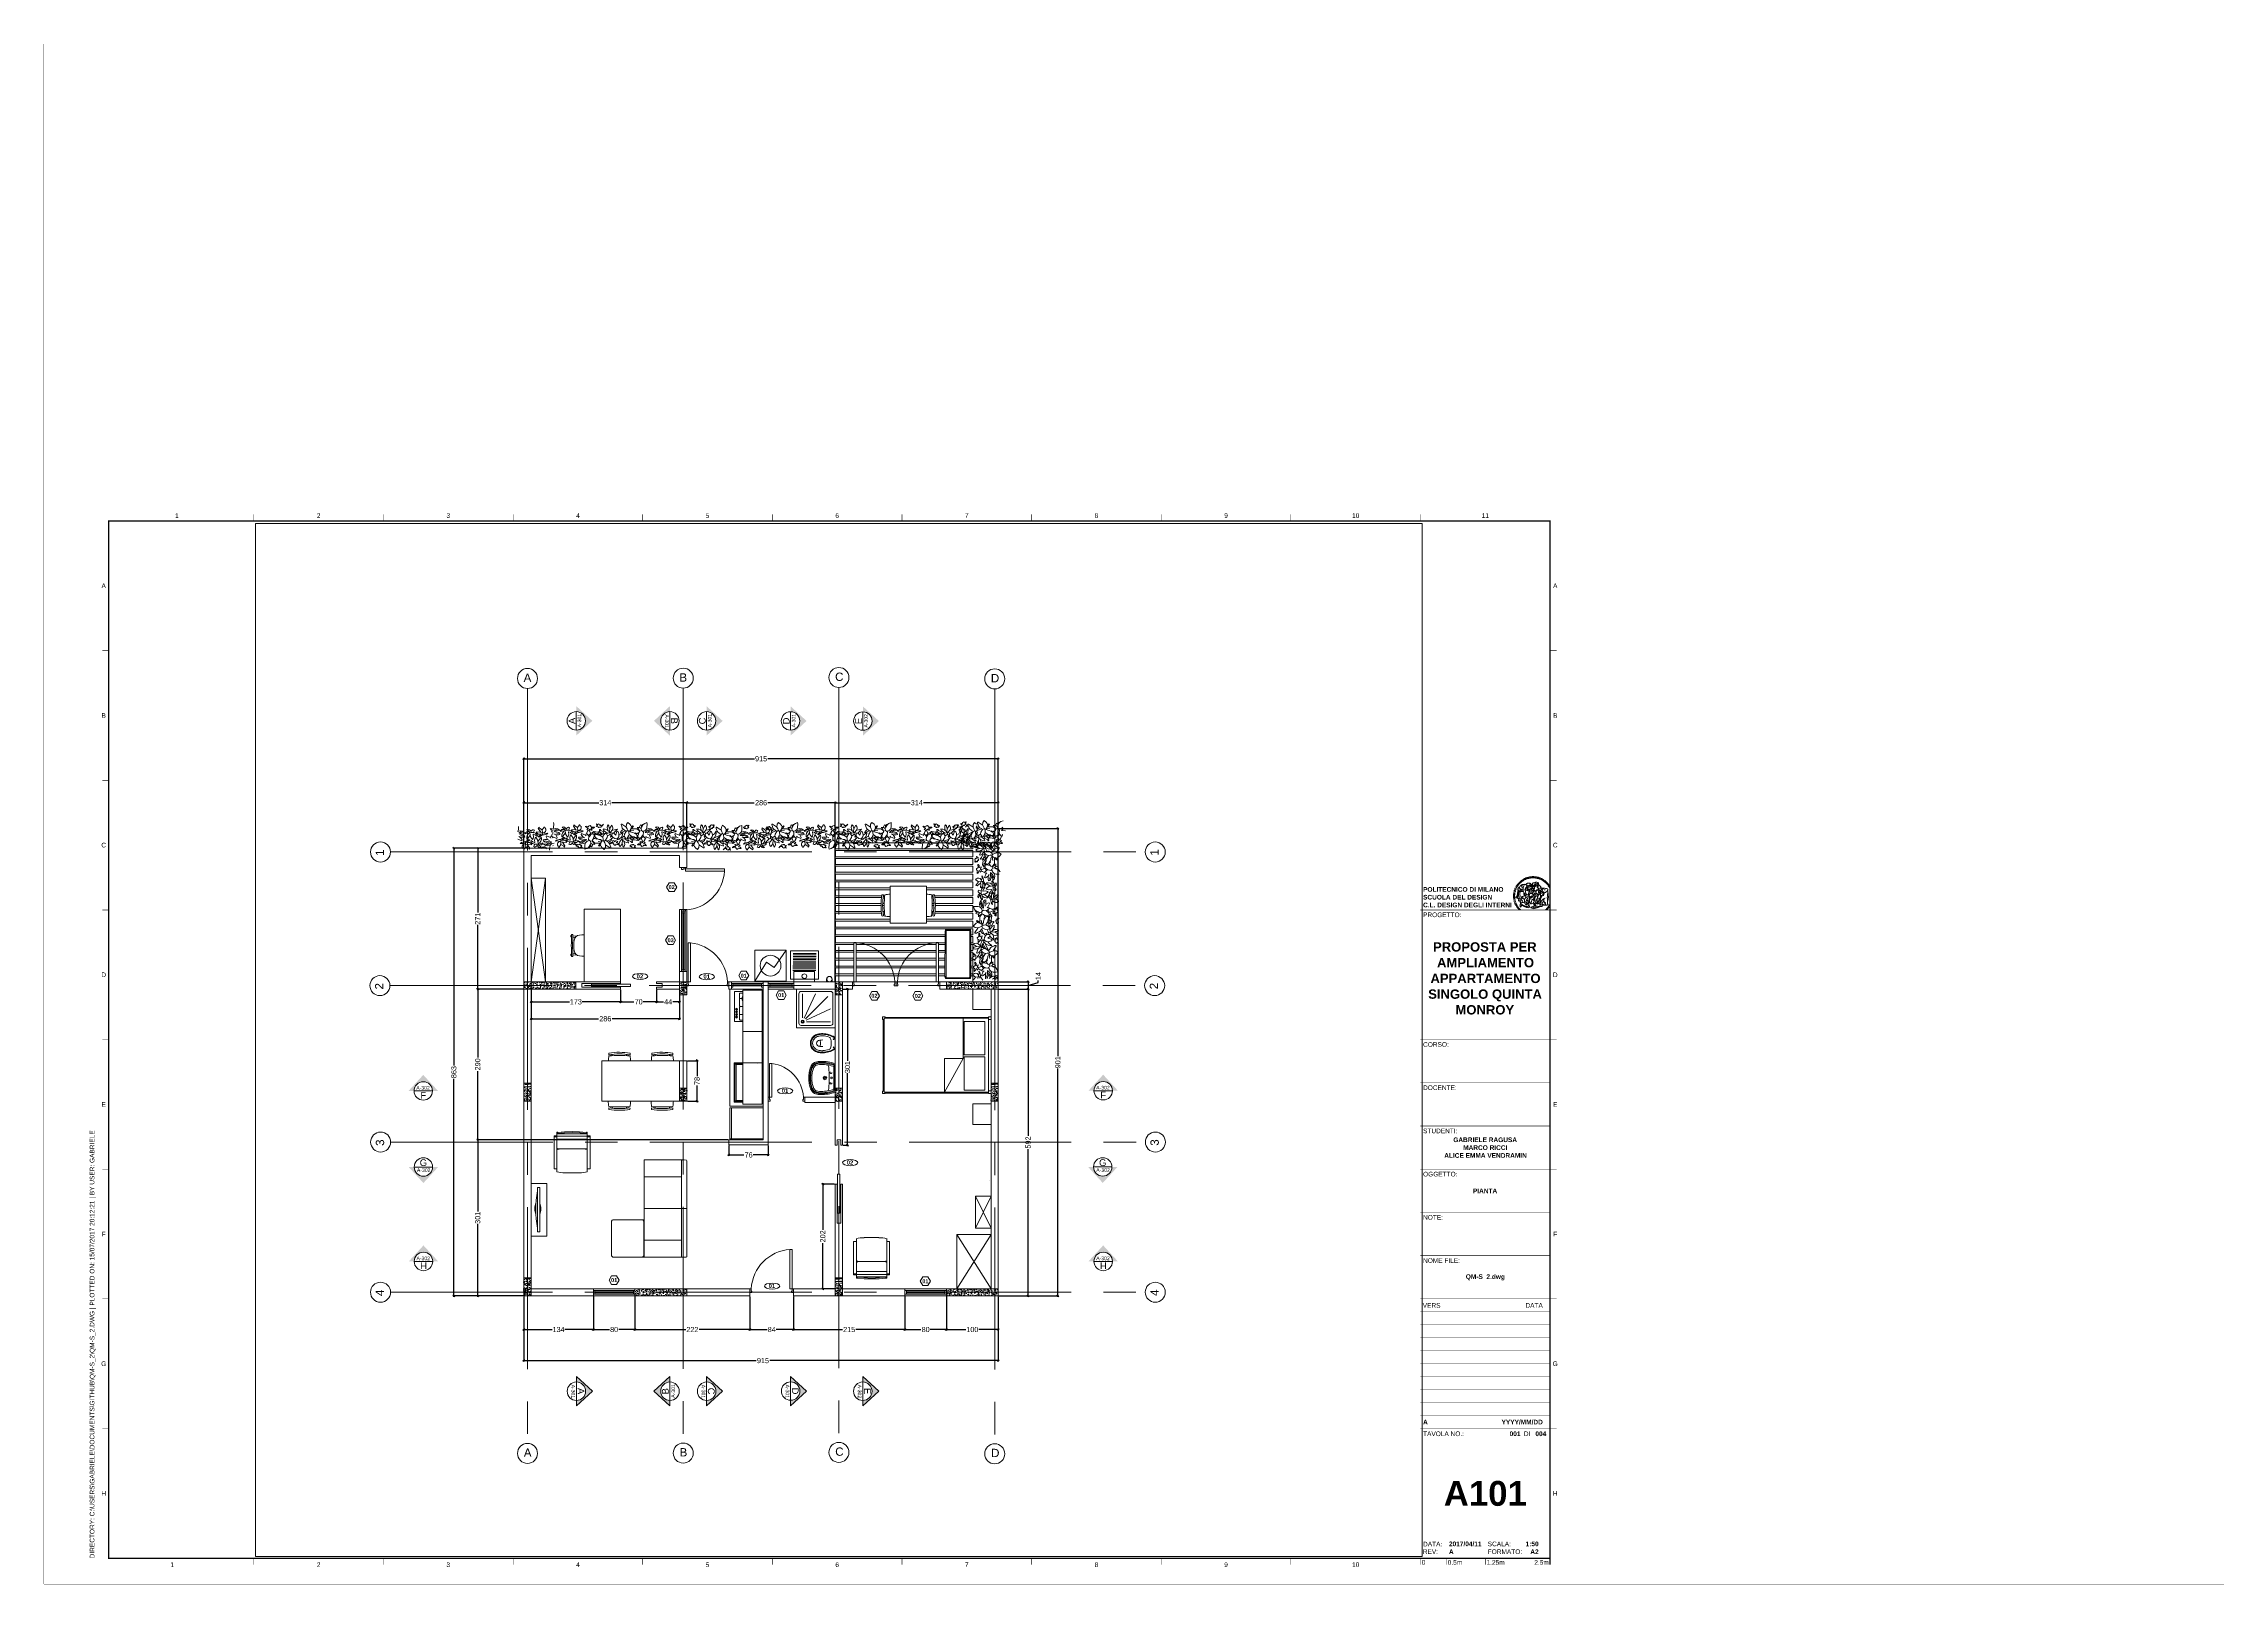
# Paper-space layout 'A101' of a CAD drawing. Header units: centimetres, sheet in millimetres. Extents: x -1 to 840, y -1 to 593.
# The model-space entities are those that its viewports show. They can reach past a viewport. Long polylines and large blocks are cut down to what shows.
import ezdxf
from ezdxf.enums import TextEntityAlignment as Align

# ---------------------------------------------------------------- set-up
doc = ezdxf.new("R2010")
doc.units = ezdxf.units.CM
doc.header["$MEASUREMENT"] = 0
doc.set_wipeout_variables(frame=1)
doc.linetypes.add('CENTERX2', pattern=[4, 2.5, -0.5, 0.5, -0.5])
doc.linetypes.add('HIDDEN', pattern=[0.375, 0.25, -0.125])
doc.layers.get('0').update_dxf_attribs({"lineweight": 18})
for name, color, linetype, lineweight in [('A-DOOR-FULL', 4, 'Continuous', 9), ('A-FURN', 8, 'Continuous', 9), ('A-GLAZ-FULL', 140, 'Continuous', 9), ('A-WALL-FULL', 7, 'Continuous', 20), ('G-ANNO-DIM', 3, 'Continuous', 9), ('G-ANNO-LOGO', 3, 'Continuous', 18), ('G-ANNO-TEXT', 3, 'Continuous', 18), ('G-ANNO-TTLB', 253, 'Continuous', 18), ('G-HEDGE', 104, 'Continuous', 9)]:
    doc.layers.add(name, color=color, linetype=linetype, lineweight=lineweight)
doc.layers.add('G-ANNO-NPLT', color=210, linetype='Continuous', lineweight=18, plot=False)
doc.styles.add('ARIAL', font='arial.ttf')
doc.styles.add('ARIAL-BOLD', font='')
doc.styles.add('E-ARIAL', font='arial.ttf')
doc.styles.get('ARIAL-BOLD').set_extended_font_data('Arial', bold=True)
doc.dimstyles.new('TICK_36', dxfattribs={"dimtxt": 10, "dimasz": 3.6, "dimexe": 1.8, "dimexo": 1.2, "dimgap": 1.8, "dimtad": 0, "dimdec": 0, "dimzin": 0, "dimdsep": 46, "dimtxsty": 'ARIAL', "dimblk": 'OBLIQUE', "dimcen": 1.8, "dimdle": 1.8, "dimclrd": 256, "dimclrt": 256, "dimadec": 0, "dimazin": 0, "dimtfac": 1, "dimtdec": 0, "dimtmove": 1, "dimatfit": 3, "dimldrblk": 'OPEN90', "dimfxl": 1, "dimtolj": 1, "dimtzin": 0, "dimarcsym": 0})
pattern_1 = [(50, (10839.075, 9323.7155), (9.120779, -0.7979644), [0.953707, -10.4907795]), (355, (10839.075, 9323.715), (-1.764375, 9.56494), [0.762966, -8.392624]), (100.451, (10839.835, 9323.649), (7.356437, 8.766932), [0.810526, -8.915786]), (46.1842, (10839.075, 9326.259), (13.571131, -2.10478), [1.43056, -15.73617]), (96.6356, (10840.206, 9326.083), (11.885256, 12.386957), [1.21579, -13.373679]), (351.184, (10839.075, 9326.259), (11.885275, 12.386936), [1.144449, -12.588935]), (21, (10840.3466, 9325.623), (7.590352, -5.1197566), [0.953707, -10.4907795]), (326, (10840.347, 9325.623), (3.094018, 9.221071), [0.762966, -8.392624]), (71.4514, (10840.979, 9325.196), (10.684349, 4.1013344), [0.810526, -8.915786]), (37.5, (10839.075, 9323.7155), (0.1546259, 4.2331103), [0, -8.2908948, 0, -8.5197845, 0, -8.4244138]), (7.5, (10839.075, 9323.7155), (3.3452176, 5.0153773), [0, -4.8575488, 0, -8.1001534, 0, -3.2108143]), (327.5, (10836.2393, 9323.7155), (6.7881223, -0.2868002), [0, -3.179024, 0, -9.918555, 0, -13.1611597]), (317.5, (10834.9677, 9323.7155), (7.4158462, 1.272936), [0, -4.1327313, 0, -6.586938, 0, -9.346331])]

# ---------------------------------------------------------------- blocks, each defined once
blk = doc.blocks.new('logoPolimi')
for p, q in [((-2.37, 0.12), (-2.16, 0.11)), ((-2.37, 0.01), (-2.16, 0.01)), ((-2.36, 0.23), (-2.15, 0.21)), ((-2.35, 0.34), (-2.14, 0.31)), ((-2.33, 0.45), (-2.12, 0.41)), ((-2.3, 0.55), (-2.1, 0.51)), ((-2.28, 0.66), (-2.07, 0.6)), ((-2.24, 0.77), (-2.04, 0.7)), ((-2.2, 0.87), (-2.01, 0.79)), ((-2.16, 0.97), (-1.97, 0.89)), ((-2.11, 1.07), (-1.93, 0.98)), ((-2.06, 1.17), (-1.88, 1.07)), ((-2.01, 1.26), (-1.83, 1.15)), ((-1.94, 1.36), (-1.77, 1.24)), ((-1.88, 1.45), (-1.71, 1.32)), ((-1.84, 0.03), (-1.82, 0.35)), ((-1.81, 1.53), (-1.65, 1.4)), ((-1.74, 1.61), (-1.58, 1.47)), ((-1.73, 0.59), (-1.73, 0.59)), ((-1.73, 0.59), (-1.73, 0.59)), ((-1.66, 1.69), (-1.51, 1.54)), ((-1.65, 0.57), (-1.65, 0.57)), ((-1.59, 1.12), (-1.59, 1.12)), ((-1.58, 1.77), (-1.44, 1.61)), ((-1.51, 0.55), (-1.51, 0.55)), ((-1.51, 0.55), (-1.51, 0.55)), ((-1.49, 1.84), (-1.36, 1.68)), ((-1.41, 1.91), (-1.28, 1.74)), ((-1.32, 1.97), (-1.2, 1.8)), ((-1.31, 0.79), (-1.21, 0.75)), ((-1.21, 0.75), (-1.31, 0.79)), ((-1.21, 0.75), (-1.31, 0.79)), ((-1.22, 2.03), (-1.11, 1.85)), ((-1.21, 0.75), (-1.21, 0.75)), ((-1.21, 0.75), (-1.21, 0.75)), ((-1.19, 0.76), (-1.19, 0.76)), ((-1.19, 0.76), (-1.19, 0.76)), ((-1.17, 0.99), (-1.18, 0.99)), ((-1.18, 0.99), (-1.17, 0.99)), ((-1.16, 0.57), (-1.16, 0.57)), ((-1.16, 0.57), (-1.16, 0.57)), ((-1.13, 2.09), (-1.03, 1.9)), ((-1.1, 0.01), (-0.99, 0.06)), ((-0.99, 0.06), (-1.1, 0.01)), ((-0.99, 0.06), (-1.1, 0.01)), ((-1.03, 2.14), (-0.94, 1.95)), ((-0.99, 0.06), (-0.99, 0.06)), ((-0.99, 0.06), (-0.99, 0.06)), ((-0.97, 0.79), (-0.98, 0.79)), ((-0.89, 0.84), (-0.97, 0.79)), ((-0.97, 0.79), (-0.89, 0.84)), ((-0.96, 1.41), (-0.96, 1.41)), ((-0.96, 1.41), (-0.96, 1.41)), ((-0.93, 2.18), (-0.84, 1.99)), ((-0.89, 0.84), (-0.82, 0.87)), ((-0.82, 0.87), (-0.89, 0.84)), ((-0.89, 0.84), (-0.82, 0.87)), ((-0.88, 0.83), (-0.89, 0.84)), ((-0.85, 1.39), (-0.85, 1.39)), ((-0.85, 1.39), (-0.85, 1.39)), ((-0.84, 0.14), (-0.84, 0.14)), ((-0.83, 2.22), (-0.75, 2.03)), ((-0.77, 1.08), (-0.78, 1.08)), ((-0.78, 1.08), (-0.77, 1.08)), ((-0.61, 1.12), (-0.77, 1.08)), ((-0.77, 1.08), (-0.61, 1.12)), ((-0.77, 1.08), (-0.61, 1.12)), ((-0.75, 1.3), (-0.76, 1.29)), ((-0.76, 1.29), (-0.75, 1.3)), ((-0.72, 2.26), (-0.66, 2.06)), ((-0.65, 0.99), (-0.7, 0.96)), ((-0.69, 0.18), (-0.68, 0.18)), ((-0.66, 0.93), (-0.66, 0.93)), ((-0.66, 0.93), (-0.64, 0.93)), ((-0.66, 0.93), (-0.66, 0.93)), ((-0.66, 0.93), (-0.66, 0.93)), ((-0.63, 1.01), (-0.63, 1.01)), ((-0.63, 1.01), (-0.62, 1.01)), ((-0.63, 0.66), (-0.63, 0.66)), ((-0.61, 2.29), (-0.56, 2.09)), ((-0.6, 1.12), (-0.61, 1.12)), ((-0.61, 1.12), (-0.6, 1.12)), ((-0.61, 1.12), (-0.6, 1.12)), ((-0.61, 0.86), (-0.57, 0.85)), ((-0.57, 0.85), (-0.61, 0.86)), ((-0.61, 0.86), (-0.57, 0.85)), ((-0.53, 1.08), (-0.6, 1.12)), ((-0.6, 1.12), (-0.6, 1.11)), ((-0.6, 1.12), (-0.53, 1.08)), ((-0.57, 0.8), (-0.59, 0.8)), ((-0.57, 0.85), (-0.53, 0.84)), ((-0.57, 0.85), (-0.57, 0.85)), ((-0.57, 0.85), (-0.57, 0.85)), ((-0.57, 0.85), (-0.53, 0.84)), ((-0.56, 0.29), (-0.49, 0.48)), ((-0.56, 0.14), (-0.56, 0.29)), ((-0.5, 0.11), (-0.56, 0.14)), ((-0.53, 0.84), (-0.51, 0.84)), ((-0.53, 0.84), (-0.51, 0.84)), ((-0.53, 0.84), (-0.53, 0.84)), ((-0.51, 2.32), (-0.46, 2.11)), ((-0.51, 0.11), (-0.51, 0.11)), ((-0.51, 0.11), (-0.51, 0.11)), ((-0.34, 0.33), (-0.5, 0.11)), ((-0.49, 0.48), (-0.41, 0.55)), ((-0.42, 0.8), (-0.47, 0.79)), ((-0.42, 0.8), (-0.47, 0.79)), ((-0.47, 0.79), (-0.45, 0.76)), ((-0.47, 0.79), (-0.45, 0.76)), ((-0.45, 1.14), (-0.42, 1.11)), ((-0.42, 1.26), (-0.36, 1.22)), ((-0.41, 0.55), (-0.34, 0.49)), ((-0.4, 2.34), (-0.36, 2.13)), ((-0.4, 1.37), (-0.38, 1.38)), ((-0.39, 1.37), (-0.4, 1.37)), ((-0.35, 1.33), (-0.4, 1.37)), ((-0.39, 1.24), (-0.4, 1.23)), ((-0.38, 1.14), (-0.38, 1.14)), ((-0.34, 0.49), (-0.09, 0.48)), ((-0.16, 0.32), (-0.34, 0.33)), ((-0.14, 0.32), (-0.31, 0.34)), ((-0.29, 2.35), (-0.26, 2.14)), ((-0.28, 1.3), (-0.29, 1.3)), ((-0.28, 1.3), (-0.28, 1.3)), ((-0.18, 2.36), (-0.16, 2.15)), ((-0.16, 1.24), (-0.16, 1.25)), ((-0.16, 1.25), (-0.16, 1.25)), ((-0.16, 0.49), (-0.14, 0.64)), ((-0.06, 0.27), (-0.16, 0.32)), ((-0.1, 0.88), (-0.09, 0.87)), ((-0.08, 1.37), (-0.08, 1.38)), ((-0.08, 1.23), (-0.05, 1.21)), ((-0.05, 1.21), (-0.08, 1.23)), ((-0.08, 1.23), (-0.05, 1.21)), ((-0.07, 2.37), (-0.06, 2.16)), ((-0.03, 0.26), (-0.06, 0.27)), ((-0.05, 1.21), (-0.04, 1.21)), ((-0.04, 1.21), (-0.05, 1.21)), ((-0.04, 1.21), (-0.04, 1.21)), ((-0.04, 1.21), (-0.04, 1.21)), ((-0.04, 0.48), (-0.03, 0.26)), ((0.03, 1.15), (0.03, 1.15)), ((0.03, 0.66), (0.03, 0.67)), ((0.04, 2.37), (0.04, 2.16)), ((0.07, 0.58), (0.07, 0.57)), ((0.1, 1.18), (0.1, 1.18)), ((0.1, 0.84), (0.1, 0.84)), ((0.13, 1.32), (0.17, 1.19)), ((0.15, 2.36), (0.14, 2.16)), ((0.14, 0.71), (0.34, 0.65)), ((0.31, 0.56), (0.17, 0.63)), ((0.26, 2.36), (0.24, 2.15)), ((0.27, 1.61), (0.27, 1.61)), ((0.27, 1.61), (0.27, 1.61)), ((0.27, 1.61), (0.27, 1.61)), ((0.29, 1.29), (0.29, 1.29)), ((0.29, 1.29), (0.29, 1.29)), ((0.29, 1.29), (0.29, 1.29)), ((0.29, 1.29), (0.29, 1.29)), ((0.33, 0.49), (0.34, 0.49)), ((0.33, 0.03), (0.35, 0.03)), ((0.33, 0.03), (0.35, 0.03)), ((0.37, 2.34), (0.34, 2.13)), ((0.34, 0.65), (0.34, 0.64)), ((0.35, 0.03), (0.57, 0.06)), ((0.35, 0.03), (0.57, 0.06)), ((0.35, 0.03), (0.35, 0.03)), ((0.35, 0.03), (0.35, 0.03)), ((0.38, 1.36), (0.37, 1.35)), ((0.38, 0.34), (0.37, 0.34)), ((0.38, 0.34), (0.38, 0.34)), ((0.43, 0.67), (0.39, 0.64)), ((0.48, 2.32), (0.44, 2.12)), ((0.49, 1.05), (0.51, 1.13)), ((0.51, 1.13), (0.49, 1.05)), ((0.49, 1.05), (0.51, 1.13)), ((0.51, 1.31), (0.5, 1.29)), ((0.51, 1.13), (0.52, 1.23)), ((0.52, 1.23), (0.51, 1.23)), ((0.51, 1.23), (0.52, 1.23)), ((0.52, 1.23), (0.51, 1.13)), ((0.51, 1.13), (0.52, 1.23)), ((0.52, 1.24), (0.6, 1.37)), ((0.52, 1.23), (0.6, 1.36)), ((0.6, 1.36), (0.52, 1.23)), ((0.52, 1.23), (0.52, 1.23)), ((0.52, 1.23), (0.52, 1.24)), ((0.52, 1.23), (0.52, 1.23)), ((0.55, 1.07), (0.53, 1.06)), ((0.53, 1.04), (0.53, 1.06)), ((0.53, 1.05), (0.53, 1.04)), ((0.59, 2.3), (0.54, 2.09)), ((0.54, 0.3), (0.63, 0.32)), ((0.54, -0.08), (0.61, 0.06)), ((0.61, 0.06), (0.54, -0.08)), ((0.54, -0.08), (0.61, 0.06)), ((0.56, 0.19), (0.59, 0.21)), ((0.57, 1.07), (0.57, 1.07)), ((0.57, 1.07), (0.57, 1.07)), ((0.57, 1.07), (0.57, 1.07)), ((0.57, 1.07), (0.57, 1.07)), ((0.57, 1.07), (0.57, 1.07)), ((0.57, 1.07), (0.57, 1.07)), ((0.57, 1.07), (0.57, 1.07)), ((0.58, 0.3), (0.59, 0.29)), ((0.59, 0.78), (0.59, 0.79)), ((0.59, 0.79), (0.59, 0.79)), ((0.59, 0.79), (0.59, 0.79)), ((0.59, 0.79), (0.59, 0.78)), ((0.61, 0.06), (0.6, 0.07)), ((0.6, 0.07), (0.61, 0.06)), ((0.61, 0.06), (0.61, 0.07)), ((0.62, 0.21), (0.65, 0.22)), ((0.69, 2.27), (0.63, 2.07)), ((0.64, 1.37), (0.65, 1.37)), ((0.69, 0.86), (0.68, 0.86)), ((0.68, 0.86), (0.69, 0.86)), ((0.68, 0.76), (0.68, 0.76)), ((0.8, 2.23), (0.73, 2.03)), ((0.76, 0.26), (0.76, 0.26)), ((0.9, 2.19), (0.82, 2)), ((0.82, 0.35), (0.84, 0.36)), ((0.82, 0.35), (0.82, 0.35)), ((0.84, 0.36), (0.84, 0.37)), ((0.85, 0.34), (1.05, 0.35)), ((1, 2.15), (0.91, 1.96)), ((0.93, 1.05), (0.93, 1.05)), ((0.93, 1.05), (0.93, 1.05)), ((0.93, 1.05), (0.93, 1.04)), ((0.93, 1.05), (0.93, 1.05)), ((0.97, 0.66), (0.96, 0.66)), ((1.01, 0.97), (0.98, 0.96)), ((1.1, 2.1), (1, 1.91)), ((1.2, 2.04), (1.09, 1.86)), ((1.17, 0.96), (1.17, 0.95)), ((1.17, 0.95), (1.17, 0.95)), ((1.29, 1.99), (1.18, 1.81)), ((1.38, 1.92), (1.26, 1.75)), ((1.34, 0.37), (1.26, 0.04)), ((1.27, 0.37), (1.27, 0.38)), ((1.28, 0.95), (1.28, 0.95)), ((1.47, 1.86), (1.34, 1.69)), ((1.37, 0.73), (1.46, 0.81)), ((1.41, 0.4), (1.41, 0.41)), ((1.56, 1.79), (1.42, 1.63)), ((1.64, 1.71), (1.49, 1.56)), ((1.49, 0.9), (1.57, 0.92)), ((1.72, 1.63), (1.56, 1.49)), ((1.67, 0.6), (1.57, 0.53)), ((1.79, 1.55), (1.63, 1.41)), ((1.86, 1.47), (1.7, 1.34)), ((1.93, 1.38), (1.76, 1.26)), ((1.99, 1.29), (1.81, 1.17)), ((2.05, 1.19), (1.87, 1.09)), ((2.1, 1.1), (1.92, 1)), ((2.15, 1), (1.96, 0.91)), ((2.19, 0.9), (2, 0.82)), ((2.23, 0.79), (2.04, 0.72)), ((2.27, 0.69), (2.07, 0.63)), ((2.3, 0.58), (2.09, 0.53)), ((2.32, 0.47), (2.12, 0.43)), ((2.34, 0.37), (2.13, 0.33)), ((2.36, 0.26), (2.15, 0.23)), ((2.37, 0.15), (2.16, 0.13)), ((2.37, 0.04), (2.16, 0.03)), ((-2.37, -0.1), (-2.16, -0.09)), ((-2.36, -0.21), (-2.15, -0.19)), ((-2.35, -0.32), (-2.14, -0.29)), ((-2.33, -0.43), (-2.12, -0.39)), ((-2.31, -0.54), (-2.1, -0.49)), ((-2.28, -0.65), (-2.08, -0.59)), ((-2.25, -0.75), (-2.05, -0.69)), ((-2.21, -0.86), (-2.02, -0.78)), ((-2.17, -0.96), (-1.98, -0.87)), ((-2.12, -1.06), (-1.93, -0.96)), ((-2.07, -1.16), (-1.89, -1.05)), ((-2.04, -0.15), (-1.97, -0.2)), ((-2.01, -1.25), (-1.84, -1.14)), ((-1.95, -1.34), (-1.78, -1.22)), ((-1.89, -1.43), (-1.72, -1.31)), ((-1.82, -1.52), (-1.66, -1.38)), ((-1.75, -1.6), (-1.59, -1.46)), ((-1.67, -1.68), (-1.52, -1.53)), ((-1.58, -0.12), (-1.6, -0.18)), ((-1.6, -0.18), (-1.58, -0.28)), ((-1.57, -0.54), (-1.59, -0.54)), ((-1.59, -0.54), (-1.59, -0.54)), ((-1.59, -1.76), (-1.45, -1.6)), ((-1.56, -0.32), (-1.56, -0.31)), ((-1.56, -0.31), (-1.56, -0.31)), ((-1.53, -0.65), (-1.53, -0.65)), ((-1.53, -0.65), (-1.53, -0.65)), ((-1.51, -1.83), (-1.37, -1.67)), ((-1.48, -0.86), (-1.48, -0.85)), ((-1.42, -0.37), (-1.42, -0.37)), ((-1.42, -1.9), (-1.29, -1.73)), ((-1.38, -0.46), (-1.38, -0.46)), ((-1.33, -1.96), (-1.21, -1.79)), ((-1.31, -0.24), (-1.31, -0.23)), ((-1.31, -0.23), (-1.31, -0.24)), ((-1.24, -2.02), (-1.13, -1.84)), ((-1.23, -0.19), (-1.23, -0.19)), ((-1.23, -0.19), (-1.23, -0.19)), ((-1.23, -0.19), (-1.23, -0.19)), ((-1.23, -0.19), (-1.23, -0.19)), ((-1.14, -2.08), (-1.04, -1.89)), ((-1.04, -2.13), (-0.95, -1.94)), ((-1.01, -0.39), (-1.02, -0.39)), ((-1.02, -0.39), (-1.01, -0.39)), ((-1.02, -0.7), (-1.02, -0.7)), ((-1.02, -0.7), (-1.02, -0.7)), ((-1.02, -0.7), (-1.02, -0.7)), ((-0.94, -2.18), (-0.86, -1.98)), ((-0.84, -2.22), (-0.77, -2.02)), ((-0.79, -0.51), (-0.83, -0.58)), ((-0.83, -0.58), (-0.79, -0.51)), ((-0.83, -0.58), (-0.79, -0.51)), ((-0.78, -1.05), (-0.83, -0.94)), ((-0.83, -0.94), (-0.78, -1.05)), ((-0.83, -0.94), (-0.83, -0.94)), ((-0.83, -0.94), (-0.78, -1.05)), ((-0.82, -1.23), (-0.82, -1.23)), ((-0.82, -1.23), (-0.77, -1.23)), ((-0.77, -1.23), (-0.82, -1.23)), ((-0.82, -1.23), (-0.82, -1.23)), ((-0.77, -1.23), (-0.82, -1.23)), ((-0.75, -0.96), (-0.8, -0.89)), ((-0.8, -0.89), (-0.79, -0.92)), ((-0.79, -0.92), (-0.8, -0.89)), ((-0.8, -0.89), (-0.75, -0.96)), ((-0.79, -0.92), (-0.8, -0.89)), ((-0.8, -0.89), (-0.8, -0.89)), ((-0.8, -0.89), (-0.75, -0.96)), ((-0.79, -0.92), (-0.78, -0.95)), ((-0.78, -0.95), (-0.79, -0.92)), ((-0.78, -0.95), (-0.79, -0.92)), ((-0.77, -0.49), (-0.78, -0.48)), ((-0.78, -0.48), (-0.77, -0.49)), ((-0.78, -0.95), (-0.76, -1)), ((-0.76, -1), (-0.78, -0.95)), ((-0.76, -1), (-0.78, -0.95)), ((-0.71, -0.89), (-0.75, -0.87)), ((-0.75, -0.87), (-0.71, -0.89)), ((-0.75, -0.87), (-0.71, -0.89)), ((-0.72, -1.01), (-0.75, -0.96)), ((-0.75, -0.96), (-0.72, -1.01)), ((-0.75, -0.96), (-0.72, -1.01)), ((-0.74, -2.25), (-0.67, -2.05)), ((-0.64, -0.93), (-0.71, -0.89)), ((-0.71, -0.89), (-0.64, -0.93)), ((-0.71, -0.89), (-0.64, -0.93)), ((-0.66, -0.53), (-0.66, -0.53)), ((-0.66, -0.53), (-0.66, -0.53)), ((-0.66, -0.53), (-0.66, -0.53)), ((-0.63, -2.29), (-0.57, -2.08)), ((-0.52, -2.31), (-0.48, -2.11)), ((-0.39, -0.81), (-0.51, -0.69)), ((-0.51, -1.04), (-0.5, -1.04)), ((-0.48, -0.42), (-0.48, -0.42)), ((-0.48, -0.42), (-0.48, -0.42)), ((-0.48, -0.42), (-0.48, -0.42)), ((-0.42, -2.33), (-0.38, -2.13)), ((-0.41, -0.51), (-0.41, -0.51)), ((-0.38, -0.05), (-0.39, -0.12)), ((-0.39, -0.12), (-0.37, -0.1)), ((-0.35, -0.14), (-0.37, -0.08)), ((-0.37, -0.09), (-0.37, -0.09)), ((-0.33, -0.12), (-0.35, -0.14)), ((-0.32, -0.14), (-0.35, -0.14)), ((-0.35, -0.18), (-0.34, -0.22)), ((-0.34, -0.08), (-0.29, -0.16)), ((-0.34, -0.22), (-0.34, -0.22)), ((-0.27, -0.17), (-0.32, -0.14)), ((-0.31, -2.35), (-0.28, -2.14)), ((-0.25, -0.91), (-0.26, -0.9)), ((-0.26, -1.29), (0.1, -1.2)), ((0.1, -1.2), (-0.26, -1.29)), ((0.08, -1.4), (-0.26, -1.29)), ((-0.26, -1.29), (0.08, -1.4)), ((-0.26, -1.38), (-0.26, -1.29)), ((-0.26, -1.29), (-0.26, -1.29)), ((-0.26, -1.29), (-0.26, -1.38)), ((-0.26, -1.29), (0.08, -1.4)), ((-0.26, -1.29), (-0.26, -1.29)), ((0.08, -1.49), (-0.26, -1.38)), ((-0.26, -1.38), (0.09, -1.49)), ((-0.2, -2.36), (-0.18, -2.15)), ((-0.14, -0.15), (-0.16, -0.13)), ((-0.11, -0.04), (-0.12, -0.05)), ((-0.09, -2.37), (-0.08, -2.16)), ((-0.04, -0.41), (-0.01, -0.44)), ((-0.01, -0.44), (-0.04, -0.41)), ((-0.04, -0.41), (-0.01, -0.44)), ((0.03, -2.37), (0.02, -2.16)), ((0.07, -0.84), (0.07, -0.84)), ((0.07, -0.84), (0.07, -0.84)), ((0.1, -1.2), (0.08, -1.32)), ((0.08, -1.32), (0.13, -1.2)), ((0.08, -1.4), (0.72, -1.22)), ((0.72, -1.22), (0.08, -1.4)), ((0.08, -1.4), (0.72, -1.22)), ((0.72, -1.31), (0.08, -1.49)), ((0.08, -1.44), (0.08, -1.4)), ((0.08, -1.4), (0.08, -1.44)), ((0.08, -1.4), (0.08, -1.49)), ((0.08, -1.49), (0.08, -1.44)), ((0.08, -1.44), (0.08, -1.44)), ((0.08, -1.44), (0.08, -1.45)), ((0.08, -1.45), (0.08, -1.46)), ((0.08, -1.46), (0.08, -1.49)), ((0.1, -1.01), (0.09, -0.86)), ((0.1, -1.01), (0.09, -0.86)), ((0.09, -1.49), (0.72, -1.31)), ((0.1, -1.2), (0.12, -1.04)), ((0.12, -1.04), (0.1, -1.2)), ((0.13, -1.2), (0.1, -1.2)), ((0.1, -1.2), (0.13, -1.2)), ((0.13, -1.2), (0.1, -1.2)), ((0.1, -1.2), (0.1, -1.2)), ((0.11, -0.44), (0.11, -0.44)), ((0.11, -0.44), (0.11, -0.44)), ((0.12, -0.21), (0.12, -0.21)), ((0.12, -0.21), (0.12, -0.21)), ((0.12, -0.21), (0.12, -0.21)), ((0.12, -0.21), (0.12, -0.21)), ((0.12, -0.21), (0.12, -0.21)), ((0.12, -0.21), (0.12, -0.21)), ((0.12, -0.21), (0.12, -0.21)), ((0.12, -0.21), (0.12, -0.21)), ((0.12, -0.21), (0.12, -0.21)), ((0.12, -0.21), (0.12, -0.21)), ((0.12, -0.21), (0.12, -0.21)), ((0.12, -0.21), (0.12, -0.21)), ((0.12, -0.21), (0.12, -0.21)), ((0.12, -0.56), (0.14, -0.53)), ((0.14, -0.53), (0.12, -0.56)), ((0.12, -0.56), (0.14, -0.53)), ((0.12, -1.04), (0.12, -1.04)), ((0.12, -1.04), (0.12, -1.04)), ((0.12, -1.04), (0.12, -1.04)), ((0.14, -2.37), (0.12, -2.16)), ((0.21, -0.99), (0.13, -1.2)), ((0.13, -1.2), (0.21, -0.99)), ((0.36, -1.14), (0.13, -1.2)), ((0.13, -1.2), (0.26, -1.17)), ((0.14, -0.53), (0.16, -0.49)), ((0.16, -0.49), (0.14, -0.53)), ((0.14, -0.53), (0.16, -0.49)), ((0.16, -0.49), (0.16, -0.49)), ((0.16, -0.49), (0.16, -0.49)), ((0.28, -1.19), (0.21, -0.99)), ((0.21, -0.99), (0.31, -1.27)), ((0.25, -2.36), (0.22, -2.15)), ((0.24, -0.17), (0.24, -0.16)), ((0.24, -0.16), (0.24, -0.17)), ((0.25, -0.84), (0.25, -0.88)), ((0.25, -0.88), (0.25, -0.84)), ((0.25, -0.88), (0.25, -0.84)), ((0.25, -0.88), (0.29, -1.17)), ((0.26, -0.88), (0.25, -0.88)), ((0.31, -1.27), (0.25, -0.88)), ((0.26, -1.17), (0.28, -1.16)), ((0.28, -1.16), (0.36, -1.14)), ((0.29, -1.17), (0.28, -1.19)), ((0.35, -2.34), (0.32, -2.14)), ((0.36, -1.14), (0.72, -1.22)), ((0.72, -1.22), (0.36, -1.14)), ((0.46, -2.32), (0.42, -2.12)), ((0.49, -0.31), (0.49, -0.31)), ((0.49, -0.31), (0.49, -0.31)), ((0.5, -0.27), (0.5, -0.27)), ((0.51, -0.27), (0.51, -0.27)), ((0.57, -2.3), (0.52, -2.1)), ((0.68, -2.27), (0.62, -2.07)), ((0.78, -2.24), (0.71, -2.04)), ((0.72, -0.81), (0.75, -0.89)), ((0.72, -1.22), (0.72, -1.31)), ((0.72, -1.31), (0.72, -1.22)), ((0.74, -0.23), (0.74, -0.23)), ((0.74, -0.23), (0.75, -0.24)), ((0.75, -0.23), (0.75, -0.23)), ((0.89, -2.2), (0.81, -2)), ((0.86, -0.25), (0.82, -0.34)), ((0.87, -0.22), (0.86, -0.23)), ((0.87, -0.22), (0.86, -0.25)), ((0.99, -2.15), (0.9, -1.96)), ((0.96, -0.58), (0.96, -0.57)), ((1.09, -2.11), (0.99, -1.92)), ((1.05, -1.05), (1.04, -1.05)), ((1.19, -2.05), (1.08, -1.87)), ((1.28, -2), (1.17, -1.82)), ((1.37, -1.93), (1.25, -1.76)), ((1.31, -0.27), (1.3, -0.26)), ((1.3, -0.26), (1.3, -0.26)), ((1.3, -0.26), (1.3, -0.26)), ((1.3, -0.26), (1.31, -0.27)), ((1.3, -0.26), (1.3, -0.26)), ((1.46, -1.87), (1.33, -1.7)), ((1.54, -1.8), (1.41, -1.64)), ((1.63, -1.72), (1.48, -1.57)), ((1.71, -1.65), (1.55, -1.5)), ((1.78, -1.57), (1.62, -1.43)), ((1.85, -1.48), (1.69, -1.35)), ((1.92, -1.39), (1.75, -1.27)), ((1.98, -1.3), (1.81, -1.19)), ((2.04, -1.21), (1.86, -1.1)), ((2.09, -1.11), (1.91, -1.01)), ((2.14, -1.01), (1.95, -0.92)), ((2.19, -0.91), (1.99, -0.83)), ((2.23, -0.81), (2.03, -0.74)), ((2.26, -0.7), (2.06, -0.64)), ((2.29, -0.6), (2.09, -0.55)), ((2.32, -0.49), (2.11, -0.45)), ((2.34, -0.38), (2.13, -0.35)), ((2.35, -0.27), (2.15, -0.25)), ((2.37, -0.08), (2.16, -0.07)), ((2.36, -0.16), (2.16, -0.15))]:
    blk.add_line(p, q)
for points in [[(-1.9, 0.12), (-1.94, 0.02), (-2.05, -0.09), (-2.05, -0.09)], [(-1.86, 0.38), (-1.86, 0.38), (-1.87, 0.19), (-1.9, 0.12)], [(-1.76, 0.6), (-1.76, 0.6), (-1.84, 0.57), (-1.86, 0.38)], [(-1.86, -0.04), (-1.84, 0.02), (-1.84, 0.03), (-1.84, 0.03)], [(-1.82, 0.78), (-1.83, 0.8), (-1.85, 0.86), (-1.83, 0.88)], [(-1.82, 0.78), (-1.83, 0.8), (-1.85, 0.86), (-1.83, 0.88)], [(-1.83, 0.88), (-1.81, 0.9), (-1.76, 0.96), (-1.76, 0.96)], [(-1.83, 0.88), (-1.81, 0.9), (-1.76, 0.96), (-1.76, 0.96)], [(-1.76, 0.6), (-1.83, 0.7), (-1.78, 0.74), (-1.78, 0.74)], [(-1.78, 0.74), (-1.79, 0.74), (-1.83, 0.7), (-1.76, 0.6)], [(-1.78, 0.74), (-1.8, 0.76), (-1.81, 0.78), (-1.82, 0.78)], [(-1.78, 0.74), (-1.8, 0.76), (-1.81, 0.78), (-1.82, 0.78)], [(-1.82, 0.35), (-1.81, 0.5), (-1.73, 0.59), (-1.73, 0.59)], [(-1.82, -0.19), (-1.73, -0.07), (-1.75, 0.14), (-1.75, 0.3)], [(-1.75, 0.33), (-1.75, 0.17), (-1.73, -0.05), (-1.8, -0.17)], [(-1.78, 0.74), (-1.75, 0.72), (-1.72, 0.69), (-1.68, 0.7)], [(-1.68, 0.7), (-1.72, 0.69), (-1.75, 0.72), (-1.78, 0.74)], [(-1.68, 0.7), (-1.72, 0.69), (-1.75, 0.72), (-1.78, 0.74)], [(-1.78, 0.74), (-1.78, 0.74), (-1.78, 0.74), (-1.78, 0.74)], [(-1.76, 0.96), (-1.68, 1.1), (-1.59, 1.12), (-1.59, 1.12)], [(-1.76, 0.96), (-1.68, 1.1), (-1.6, 1.12), (-1.6, 1.12)], [(-1.73, 0.59), (-1.74, 0.59), (-1.75, 0.6), (-1.76, 0.6)], [(-1.73, 0.59), (-1.74, 0.59), (-1.75, 0.6), (-1.76, 0.6)], [(-1.75, 0.3), (-1.76, 0.47), (-1.65, 0.57), (-1.65, 0.57)], [(-1.65, 0.57), (-1.65, 0.57), (-1.76, 0.5), (-1.75, 0.33)], [(-1.65, 0.57), (-1.68, 0.58), (-1.7, 0.58), (-1.73, 0.59)], [(-1.65, 0.57), (-1.68, 0.58), (-1.7, 0.58), (-1.73, 0.59)], [(-1.5, 0.71), (-1.53, 0.74), (-1.61, 0.71), (-1.68, 0.7)], [(-1.68, 0.7), (-1.61, 0.71), (-1.53, 0.73), (-1.5, 0.71)], [(-1.5, 0.71), (-1.53, 0.73), (-1.61, 0.71), (-1.68, 0.7)], [(-1.51, 0.55), (-1.56, 0.56), (-1.61, 0.56), (-1.65, 0.57)], [(-1.65, 0.57), (-1.61, 0.56), (-1.56, 0.56), (-1.51, 0.55)], [(-1.51, 0.55), (-1.56, 0.56), (-1.61, 0.56), (-1.65, 0.57)], [(-1.59, 1.12), (-1.6, 1.06), (-1.61, 0.99), (-1.61, 0.97)], [(-1.61, 0.97), (-1.61, 0.99), (-1.6, 1.06), (-1.59, 1.12)], [(-1.61, 0.97), (-1.61, 0.99), (-1.6, 1.06), (-1.59, 1.12)], [(-1.61, 0.97), (-1.61, 0.95), (-1.56, 0.88), (-1.54, 0.87)], [(-1.54, 0.87), (-1.56, 0.88), (-1.61, 0.95), (-1.61, 0.97)], [(-1.54, 0.87), (-1.56, 0.88), (-1.61, 0.96), (-1.61, 0.97)], [(-1.59, 1.12), (-1.59, 1.13), (-1.59, 1.15), (-1.58, 1.16)], [(-1.59, 1.12), (-1.59, 1.13), (-1.59, 1.15), (-1.58, 1.16)], [(-1.58, 1.16), (-1.57, 1.21), (-1.52, 1.23), (-1.49, 1.25)], [(-1.58, 1.16), (-1.57, 1.21), (-1.52, 1.23), (-1.49, 1.25)], [(-1.58, 0.36), (-1.58, 0.48), (-1.51, 0.55), (-1.51, 0.55)], [(-1.51, 0.55), (-1.51, 0.55), (-1.58, 0.48), (-1.58, 0.36)], [(-1.51, 0.55), (-1.51, 0.55), (-1.58, 0.48), (-1.58, 0.36)], [(-1.55, 0.04), (-1.55, 0.08), (-1.58, 0.25), (-1.58, 0.36)], [(-1.58, 0.36), (-1.58, 0.25), (-1.55, 0.08), (-1.55, 0.04)], [(-1.58, 0.36), (-1.58, 0.25), (-1.55, 0.08), (-1.55, 0.04)], [(-1.58, -0.12), (-1.57, -0.06), (-1.55, 0.02), (-1.55, 0.04)], [(-1.55, 0.04), (-1.55, 0.02), (-1.57, -0.06), (-1.58, -0.12)], [(-1.55, 0.04), (-1.55, 0.02), (-1.56, -0.04), (-1.57, -0.1)], [(-1.54, 0.87), (-1.52, 0.85), (-1.47, 0.83), (-1.44, 0.83)], [(-1.44, 0.83), (-1.47, 0.83), (-1.52, 0.85), (-1.54, 0.87)], [(-1.45, 0.83), (-1.47, 0.83), (-1.52, 0.85), (-1.54, 0.87)], [(-1.51, 0.55), (-1.33, 0.54), (-1.16, 0.57), (-1.16, 0.57)], [(-1.16, 0.57), (-1.16, 0.57), (-1.33, 0.54), (-1.51, 0.55)], [(-1.16, 0.57), (-1.16, 0.57), (-1.33, 0.54), (-1.51, 0.55)], [(-1.5, 0.71), (-1.46, 0.68), (-1.4, 0.62), (-1.33, 0.66)], [(-1.33, 0.66), (-1.4, 0.62), (-1.46, 0.68), (-1.5, 0.71)], [(-1.33, 0.66), (-1.4, 0.62), (-1.46, 0.68), (-1.5, 0.71)], [(-1.49, 1.25), (-1.46, 1.26), (-1.42, 1.33), (-1.39, 1.36)], [(-1.49, 1.25), (-1.46, 1.27), (-1.43, 1.34), (-1.39, 1.36)], [(-1.31, 0.79), (-1.33, 0.79), (-1.42, 0.83), (-1.45, 0.83)], [(-1.44, 0.83), (-1.42, 0.83), (-1.33, 0.79), (-1.31, 0.79)], [(-1.31, 0.79), (-1.33, 0.79), (-1.42, 0.83), (-1.44, 0.83)], [(-1.35, 1.1), (-1.4, 1.17), (-1.36, 1.23), (-1.29, 1.31)], [(-1.29, 1.31), (-1.36, 1.23), (-1.4, 1.17), (-1.35, 1.1)], [(-1.35, 1.1), (-1.4, 1.17), (-1.36, 1.23), (-1.29, 1.31)], [(-1.39, 1.36), (-1.35, 1.38), (-1.26, 1.4), (-1.19, 1.41)], [(-1.39, 1.36), (-1.35, 1.38), (-1.26, 1.4), (-1.19, 1.41)], [(-1.18, 0.99), (-1.24, 0.97), (-1.3, 1.03), (-1.35, 1.1)], [(-1.35, 1.1), (-1.3, 1.03), (-1.24, 0.97), (-1.18, 0.99)], [(-1.18, 1), (-1.24, 0.97), (-1.3, 1.03), (-1.35, 1.1)], [(-1.33, 0.66), (-1.28, 0.7), (-1.23, 0.73), (-1.21, 0.75)], [(-1.21, 0.75), (-1.23, 0.73), (-1.28, 0.7), (-1.33, 0.66)], [(-1.21, 0.75), (-1.23, 0.73), (-1.28, 0.7), (-1.33, 0.66)], [(-1.29, 1.31), (-1.22, 1.39), (-1.01, 1.41), (-0.96, 1.41)], [(-0.96, 1.41), (-1.01, 1.41), (-1.22, 1.39), (-1.29, 1.31)], [(-1.29, 1.31), (-1.22, 1.39), (-1.01, 1.41), (-0.96, 1.41)], [(-1.24, -0.02), (-1.21, -0.01), (-1.1, 0.01), (-1.1, 0.01)], [(-1.1, 0.01), (-1.1, 0.01), (-1.21, -0.01), (-1.24, -0.02)], [(-1.1, 0.01), (-1.1, 0.01), (-1.21, -0.01), (-1.24, -0.02)], [(-1.21, 0.75), (-1.2, 0.75), (-1.19, 0.76), (-1.19, 0.76)], [(-1.19, 0.76), (-1.19, 0.76), (-1.2, 0.75), (-1.21, 0.75)], [(-1.19, 0.76), (-1.19, 0.76), (-1.2, 0.76), (-1.21, 0.75)], [(-1.19, 1.41), (-1.11, 1.43), (-0.97, 1.41), (-0.97, 1.41)], [(-1.19, 1.41), (-1.12, 1.43), (-0.98, 1.41), (-0.98, 1.41)], [(-1.19, 0.76), (-1.19, 0.77), (-1.18, 0.78), (-1.18, 0.79)], [(-1.18, 0.79), (-1.18, 0.78), (-1.19, 0.77), (-1.19, 0.76)], [(-1.19, 0.76), (-1.19, 0.77), (-1.19, 0.78), (-1.18, 0.79)], [(-1.18, 0.68), (-1.18, 0.68), (-1.19, 0.71), (-1.19, 0.76)], [(-1.19, 0.76), (-1.19, 0.71), (-1.18, 0.68), (-1.18, 0.68)], [(-1.18, 0.68), (-1.18, 0.68), (-1.19, 0.71), (-1.19, 0.76)], [(-1.18, 0.97), (-1.18, 0.97), (-1.18, 0.98), (-1.17, 0.99)], [(-1.17, 0.99), (-1.18, 0.98), (-1.18, 0.97), (-1.18, 0.97)], [(-1.18, 0.97), (-1.18, 0.97), (-1.18, 0.98), (-1.17, 0.99)], [(-1.18, 0.79), (-1.17, 0.86), (-1.18, 0.95), (-1.18, 0.97)], [(-1.18, 0.97), (-1.18, 0.95), (-1.17, 0.86), (-1.18, 0.79)], [(-1.18, 0.79), (-1.17, 0.86), (-1.18, 0.95), (-1.18, 0.97)], [(-1.16, 0.57), (-1.17, 0.6), (-1.18, 0.64), (-1.18, 0.68)], [(-1.18, 0.68), (-1.18, 0.64), (-1.17, 0.6), (-1.16, 0.57)], [(-1.16, 0.57), (-1.17, 0.6), (-1.18, 0.64), (-1.18, 0.68)], [(-1.17, 0.99), (-1.17, 1.03), (-1.16, 1.09), (-1.14, 1.13)], [(-1.09, 0.42), (-1.1, 0.44), (-1.14, 0.48), (-1.16, 0.57)], [(-1.16, 0.57), (-1.14, 0.48), (-1.1, 0.44), (-1.09, 0.42)], [(-1.09, 0.42), (-1.1, 0.44), (-1.14, 0.48), (-1.16, 0.57)], [(-1.14, 1.13), (-1.12, 1.18), (-1.05, 1.31), (-1.05, 1.31)], [(-1.12, 0.46), (-1.12, 0.46), (-1.13, 0.38), (-1.11, 0.26)], [(-1.11, 0.26), (-1.08, 0.14), (-1.05, 0.03), (-1.05, 0.03)], [(-1.02, 0.32), (-1.02, 0.32), (-1.08, 0.4), (-1.09, 0.42)], [(-1.09, 0.42), (-1.08, 0.4), (-1.02, 0.32), (-1.02, 0.32)], [(-1.02, 0.32), (-1.02, 0.32), (-1.08, 0.4), (-1.09, 0.42)], [(-0.98, 0.2), (-0.98, 0.21), (-1.02, 0.32), (-1.02, 0.32)], [(-1.02, 0.32), (-1.02, 0.32), (-0.98, 0.21), (-0.98, 0.2)], [(-0.98, 0.2), (-0.98, 0.21), (-1.02, 0.32), (-1.02, 0.32)], [(-1.01, 0.12), (-1, 0.16), (-0.98, 0.19), (-0.98, 0.2)], [(-0.98, 0.2), (-0.98, 0.19), (-1, 0.16), (-1.01, 0.12)], [(-1.01, 0.12), (-1, 0.16), (-0.98, 0.19), (-0.98, 0.2)], [(-0.99, 0.06), (-1, 0.07), (-1.01, 0.1), (-1.01, 0.12)], [(-1.01, 0.12), (-1.01, 0.1), (-1, 0.07), (-0.99, 0.06)], [(-0.99, 0.06), (-1, 0.07), (-1.01, 0.1), (-1.01, 0.12)], [(-0.99, 0.06), (-0.99, 0.06), (-0.99, 0.06), (-0.98, 0.05)], [(-0.98, 0.05), (-0.99, 0.06), (-0.99, 0.06), (-0.99, 0.06)], [(-0.99, 0.05), (-0.99, 0.06), (-0.99, 0.06), (-0.99, 0.06)], [(-0.95, 0.02), (-0.96, 0.03), (-0.97, 0.04), (-0.99, 0.05)], [(-0.98, 1.41), (-0.98, 1.41), (-0.97, 1.41), (-0.96, 1.41)], [(-0.98, 0.81), (-0.94, 0.85), (-0.92, 0.93), (-0.91, 0.97)], [(-0.91, 0.97), (-0.92, 0.93), (-0.94, 0.85), (-0.98, 0.81)], [(-0.91, 0.97), (-0.92, 0.93), (-0.94, 0.85), (-0.98, 0.81)], [(-0.98, 0.79), (-0.98, 0.81), (-0.98, 0.81), (-0.98, 0.81)], [(-0.98, 0.81), (-0.98, 0.81), (-0.98, 0.81), (-0.98, 0.79)], [(-0.98, 0.81), (-0.98, 0.81), (-0.98, 0.81), (-0.98, 0.79)], [(-0.98, 0.79), (-0.98, 0.79), (-0.98, 0.78), (-0.97, 0.77)], [(-0.98, 0.79), (-0.98, 0.79), (-0.98, 0.78), (-0.97, 0.77)], [(-0.98, 0.05), (-0.97, 0.04), (-0.96, 0.03), (-0.95, 0.02)], [(-0.95, 0.02), (-0.96, 0.03), (-0.97, 0.04), (-0.98, 0.05)], [(-0.97, 1.41), (-0.97, 1.41), (-0.97, 1.41), (-0.96, 1.41)], [(-0.97, 0.77), (-0.96, 0.74), (-0.91, 0.64), (-0.91, 0.57)], [(-0.97, 0.77), (-0.96, 0.74), (-0.91, 0.64), (-0.91, 0.57)], [(-0.96, 1.41), (-0.94, 1.41), (-0.9, 1.41), (-0.85, 1.39)], [(-0.96, 1.41), (-0.94, 1.41), (-0.9, 1.41), (-0.85, 1.39)], [(-0.95, 0.02), (-0.94, 0.01), (-0.92, 0.01), (-0.9, 0.01)], [(-0.9, 0.01), (-0.92, 0.01), (-0.94, 0.01), (-0.95, 0.02)], [(-0.91, 0.01), (-0.92, 0.01), (-0.94, 0.01), (-0.95, 0.02)], [(-0.91, 0.97), (-0.89, 1), (-0.87, 1.01), (-0.84, 1.02)], [(-0.84, 1.02), (-0.87, 1.01), (-0.89, 1), (-0.91, 0.97)], [(-0.84, 1.02), (-0.87, 1.01), (-0.89, 1.01), (-0.91, 0.97)], [(-0.91, 0.57), (-0.91, 0.5), (-0.9, 0.43), (-0.88, 0.37)], [(-0.91, 0.57), (-0.91, 0.5), (-0.9, 0.43), (-0.88, 0.37)], [(-0.87, 0.03), (-0.87, 0.03), (-0.89, 0.01), (-0.91, 0.01)], [(-0.9, 0.01), (-0.89, 0.01), (-0.87, 0.03), (-0.87, 0.03)], [(-0.87, 0.03), (-0.87, 0.03), (-0.89, 0.01), (-0.9, 0.01)], [(-0.88, 0.84), (-0.88, 0.84), (-0.89, 0.79), (-0.88, 0.77)], [(-0.88, 0.77), (-0.89, 0.79), (-0.88, 0.83), (-0.88, 0.83)], [(-0.74, 0.66), (-0.85, 0.67), (-0.88, 0.77), (-0.88, 0.77)], [(-0.88, 0.77), (-0.88, 0.77), (-0.85, 0.67), (-0.74, 0.66)], [(-0.88, 0.37), (-0.86, 0.32), (-0.83, 0.25), (-0.82, 0.25)], [(-0.88, 0.37), (-0.86, 0.32), (-0.83, 0.25), (-0.82, 0.25)], [(-0.87, 0.03), (-0.86, 0.03), (-0.86, 0.05), (-0.86, 0.06)], [(-0.86, 0.06), (-0.86, 0.05), (-0.86, 0.03), (-0.87, 0.03)], [(-0.86, 0.06), (-0.86, 0.05), (-0.86, 0.03), (-0.87, 0.03)], [(-0.85, 1.39), (-0.86, 1.42), (-0.8, 1.45), (-0.8, 1.46)], [(-0.85, 1.39), (-0.86, 1.42), (-0.83, 1.44), (-0.82, 1.45)], [(-0.86, 0.06), (-0.86, 0.07), (-0.86, 0.1), (-0.85, 0.11)], [(-0.85, 0.11), (-0.86, 0.1), (-0.86, 0.07), (-0.86, 0.06)], [(-0.85, 0.11), (-0.86, 0.1), (-0.86, 0.07), (-0.86, 0.06)], [(-0.81, 1.36), (-0.83, 1.37), (-0.84, 1.38), (-0.85, 1.39)], [(-0.85, 1.39), (-0.84, 1.38), (-0.83, 1.37), (-0.81, 1.36)], [(-0.85, 1.39), (-0.84, 1.38), (-0.83, 1.37), (-0.81, 1.36)], [(-0.85, 0.11), (-0.85, 0.12), (-0.84, 0.14), (-0.84, 0.14)], [(-0.84, 0.14), (-0.84, 0.14), (-0.85, 0.12), (-0.85, 0.11)], [(-0.84, 0.14), (-0.84, 0.14), (-0.85, 0.12), (-0.85, 0.11)], [(-0.84, 1.02), (-0.83, 1.03), (-0.81, 1.05), (-0.78, 1.08)], [(-0.78, 1.08), (-0.81, 1.05), (-0.83, 1.03), (-0.84, 1.02)], [(-0.78, 1.08), (-0.81, 1.05), (-0.83, 1.03), (-0.84, 1.02)], [(-0.84, 0.14), (-0.83, 0.15), (-0.81, 0.16), (-0.81, 0.16)], [(-0.81, 0.16), (-0.81, 0.16), (-0.83, 0.15), (-0.84, 0.14)], [(-0.81, 0.16), (-0.81, 0.16), (-0.84, 0.15), (-0.84, 0.14)], [(-0.84, 0.15), (-0.84, 0.15), (-0.84, 0.15), (-0.84, 0.14)], [(-0.84, 0.14), (-0.84, 0.14), (-0.84, 0.14), (-0.84, 0.14)], [(-0.84, 0.14), (-0.84, 0.14), (-0.84, 0.14), (-0.84, 0.14)], [(-0.84, 0.14), (-0.84, 0.14), (-0.84, 0.14), (-0.84, 0.14)], [(-0.82, 1.45), (-0.82, 1.45), (-0.8, 1.45), (-0.8, 1.45)], [(-0.82, 0.87), (-0.82, 0.87), (-0.72, 0.91), (-0.66, 0.93)], [(-0.66, 0.93), (-0.72, 0.91), (-0.82, 0.87), (-0.82, 0.87)], [(-0.82, 0.87), (-0.82, 0.87), (-0.72, 0.91), (-0.66, 0.93)], [(-0.82, 0.25), (-0.8, 0.25), (-0.77, 0.24), (-0.77, 0.23)], [(-0.82, 0.25), (-0.8, 0.25), (-0.78, 0.24), (-0.77, 0.23)], [(-0.76, 1.29), (-0.77, 1.32), (-0.79, 1.34), (-0.81, 1.36)], [(-0.81, 1.36), (-0.79, 1.34), (-0.77, 1.32), (-0.76, 1.29)], [(-0.81, 1.36), (-0.79, 1.34), (-0.77, 1.32), (-0.76, 1.3)], [(-0.81, 0.16), (-0.8, 0.17), (-0.8, 0.17), (-0.79, 0.18)], [(-0.79, 0.18), (-0.8, 0.17), (-0.8, 0.17), (-0.81, 0.16)], [(-0.79, 0.18), (-0.8, 0.17), (-0.8, 0.17), (-0.81, 0.16)], [(-0.8, 1.46), (-0.8, 1.49), (-0.69, 1.51), (-0.69, 1.51)], [(-0.8, 1.46), (-0.8, 1.49), (-0.75, 1.49), (-0.75, 1.49)], [(-0.8, 1.45), (-0.8, 1.45), (-0.8, 1.46), (-0.8, 1.46)], [(-0.79, 0.18), (-0.78, 0.18), (-0.77, 0.16), (-0.77, 0.16)], [(-0.77, 0.16), (-0.77, 0.16), (-0.78, 0.18), (-0.79, 0.18)], [(-0.77, 0.16), (-0.77, 0.16), (-0.78, 0.18), (-0.79, 0.18)], [(-0.78, 1.08), (-0.77, 1.1), (-0.76, 1.13), (-0.75, 1.16)], [(-0.75, 1.16), (-0.76, 1.13), (-0.77, 1.1), (-0.78, 1.08)], [(-0.75, 1.16), (-0.76, 1.13), (-0.77, 1.1), (-0.78, 1.08)], [(-0.77, 0.23), (-0.76, 0.22), (-0.72, 0.2), (-0.71, 0.2)], [(-0.77, 0.23), (-0.76, 0.22), (-0.72, 0.2), (-0.71, 0.2)], [(-0.77, 0.16), (-0.77, 0.16), (-0.74, 0.16), (-0.7, 0.17)], [(-0.7, 0.17), (-0.74, 0.16), (-0.77, 0.16), (-0.77, 0.16)], [(-0.7, 0.17), (-0.74, 0.16), (-0.77, 0.16), (-0.77, 0.16)], [(-0.76, 1.3), (-0.74, 1.25), (-0.73, 1.2), (-0.75, 1.16)], [(-0.75, 1.16), (-0.73, 1.2), (-0.74, 1.25), (-0.76, 1.29)], [(-0.76, 1.29), (-0.74, 1.25), (-0.73, 1.2), (-0.75, 1.16)], [(-0.75, 1.49), (-0.75, 1.52), (-0.69, 1.51), (-0.69, 1.51)], [(-0.7, 1.26), (-0.7, 1.28), (-0.73, 1.28), (-0.75, 1.3)], [(-0.75, 1.3), (-0.73, 1.28), (-0.7, 1.28), (-0.7, 1.26)], [(-0.71, 1.24), (-0.72, 1.25), (-0.73, 1.27), (-0.75, 1.28)], [(-0.63, 0.66), (-0.63, 0.66), (-0.73, 0.66), (-0.74, 0.66)], [(-0.74, 0.66), (-0.73, 0.66), (-0.63, 0.66), (-0.63, 0.66)], [(-0.65, 1.23), (-0.67, 1.24), (-0.71, 1.23), (-0.71, 1.24)], [(-0.71, 0.2), (-0.7, 0.2), (-0.69, 0.19), (-0.69, 0.18)], [(-0.71, 0.2), (-0.7, 0.2), (-0.69, 0.19), (-0.69, 0.18)], [(-0.65, 1.23), (-0.67, 1.24), (-0.7, 1.25), (-0.7, 1.26)], [(-0.7, 1.26), (-0.7, 1.25), (-0.67, 1.24), (-0.65, 1.23)], [(-0.7, 0.17), (-0.69, 0.17), (-0.68, 0.18), (-0.69, 0.18)], [(-0.69, 0.18), (-0.68, 0.18), (-0.69, 0.17), (-0.7, 0.17)], [(-0.69, 0.18), (-0.68, 0.18), (-0.69, 0.17), (-0.7, 0.17)], [(-0.69, 1.51), (-0.69, 1.59), (-0.51, 1.55), (-0.51, 1.55)], [(-0.69, 1.51), (-0.66, 1.55), (-0.66, 1.55), (-0.66, 1.55)], [(-0.66, 0.67), (-0.69, 0.69), (-0.68, 0.72), (-0.68, 0.76)], [(-0.68, 0.76), (-0.68, 0.72), (-0.69, 0.69), (-0.66, 0.67)], [(-0.66, 0.68), (-0.69, 0.69), (-0.68, 0.72), (-0.68, 0.76)], [(-0.68, 0.76), (-0.68, 0.79), (-0.67, 0.82), (-0.66, 0.83)], [(-0.66, 0.83), (-0.67, 0.82), (-0.68, 0.79), (-0.68, 0.76)], [(-0.68, 0.76), (-0.68, 0.79), (-0.67, 0.82), (-0.66, 0.83)], [(-0.68, 0.18), (-0.68, 0.18), (-0.56, 0.15), (-0.51, 0.11)], [(-0.68, 0.18), (-0.68, 0.18), (-0.56, 0.15), (-0.51, 0.11)], [(-0.66, 1.55), (-0.63, 1.57), (-0.51, 1.55), (-0.51, 1.55)], [(-0.62, 0.95), (-0.63, 0.95), (-0.64, 0.94), (-0.66, 0.93)], [(-0.66, 0.93), (-0.64, 0.94), (-0.63, 0.95), (-0.62, 0.95)], [(-0.66, 0.83), (-0.65, 0.85), (-0.61, 0.86), (-0.61, 0.86)], [(-0.61, 0.86), (-0.61, 0.86), (-0.65, 0.84), (-0.66, 0.83)], [(-0.66, 0.83), (-0.65, 0.84), (-0.61, 0.86), (-0.61, 0.86)], [(-0.63, 0.66), (-0.64, 0.67), (-0.65, 0.67), (-0.66, 0.68)], [(-0.63, 0.66), (-0.64, 0.67), (-0.65, 0.67), (-0.66, 0.67)], [(-0.66, 0.67), (-0.65, 0.67), (-0.64, 0.67), (-0.63, 0.66)], [(-0.59, 1.24), (-0.6, 1.23), (-0.63, 1.22), (-0.65, 1.23)], [(-0.65, 1.23), (-0.63, 1.22), (-0.6, 1.23), (-0.59, 1.24)], [(-0.56, 1.24), (-0.56, 1.24), (-0.63, 1.22), (-0.65, 1.23)], [(-0.63, 1.01), (-0.63, 1.01), (-0.64, 1), (-0.65, 0.99)], [(-0.64, 0.93), (-0.64, 0.93), (-0.58, 0.88), (-0.57, 0.85)], [(-0.64, 0.93), (-0.64, 0.93), (-0.58, 0.88), (-0.57, 0.85)], [(-0.6, 1.11), (-0.6, 1.11), (-0.59, 1.05), (-0.63, 1.01)], [(-0.6, 1.11), (-0.6, 1.11), (-0.59, 1.05), (-0.63, 1.01)], [(-0.5, 0.65), (-0.55, 0.61), (-0.6, 0.64), (-0.63, 0.66)], [(-0.5, 0.65), (-0.55, 0.61), (-0.6, 0.64), (-0.63, 0.66)], [(-0.62, 1.01), (-0.62, 1.01), (-0.62, 0.97), (-0.62, 0.95)], [(-0.62, 0.95), (-0.62, 0.97), (-0.62, 1.01), (-0.62, 1.01)], [(-0.56, 1.24), (-0.56, 1.24), (-0.57, 1.25), (-0.59, 1.24)], [(-0.59, 1.24), (-0.57, 1.25), (-0.56, 1.24), (-0.56, 1.24)], [(-0.41, 0.55), (-0.41, 0.55), (-0.59, 0.44), (-0.56, 0.15)], [(-0.52, 0.81), (-0.53, 0.8), (-0.56, 0.79), (-0.57, 0.8)], [(-0.57, 0.01), (-0.57, 0.01), (-0.38, -0.06), (-0.35, -0.15)], [(-0.49, 1.27), (-0.5, 1.26), (-0.53, 1.24), (-0.56, 1.24)], [(-0.52, 1.26), (-0.53, 1.26), (-0.54, 1.22), (-0.56, 1.24)], [(-0.56, 1.24), (-0.54, 1.22), (-0.53, 1.26), (-0.52, 1.26)], [(-0.47, 1.06), (-0.49, 1.06), (-0.53, 1.08), (-0.53, 1.08)], [(-0.53, 1.08), (-0.53, 1.08), (-0.49, 1.06), (-0.47, 1.06)], [(-0.53, 0.84), (-0.53, 0.84), (-0.52, 0.81), (-0.52, 0.81)], [(-0.49, 1.27), (-0.5, 1.26), (-0.51, 1.26), (-0.52, 1.26)], [(-0.52, 1.26), (-0.51, 1.26), (-0.5, 1.26), (-0.49, 1.27)], [(-0.51, 0.12), (-0.51, 0.12), (-0.52, 0.19), (-0.49, 0.21)], [(-0.51, 0.19), (-0.51, 0.18), (-0.52, 0.15), (-0.51, 0.14)], [(-0.51, 1.55), (-0.43, 1.57), (-0.43, 1.53), (-0.43, 1.53)], [(-0.51, 1.55), (-0.43, 1.57), (-0.35, 1.51), (-0.35, 1.51)], [(-0.51, 0.84), (-0.51, 0.84), (-0.46, 0.83), (-0.45, 0.83)], [(-0.51, 0.84), (-0.51, 0.84), (-0.46, 0.83), (-0.45, 0.83)], [(-0.42, 0.27), (-0.43, 0.27), (-0.5, 0.2), (-0.51, 0.19)], [(-0.51, 0.14), (-0.51, 0.13), (-0.47, 0.05), (-0.47, 0.04)], [(-0.51, 0.11), (-0.51, 0.11), (-0.51, 0.11), (-0.51, 0.11)], [(-0.51, 0.11), (-0.51, 0.11), (-0.47, 0.1), (-0.46, 0.04)], [(-0.51, 0.11), (-0.51, 0.11), (-0.51, 0.11), (-0.51, 0.11)], [(-0.51, 0.11), (-0.5, 0.11), (-0.5, 0.1), (-0.49, 0.1)], [(-0.47, 0.71), (-0.46, 0.66), (-0.5, 0.65), (-0.5, 0.65)], [(-0.47, 0.71), (-0.46, 0.66), (-0.5, 0.65), (-0.5, 0.65)], [(-0.44, 1.3), (-0.45, 1.3), (-0.47, 1.28), (-0.49, 1.27)], [(-0.49, 1.27), (-0.47, 1.28), (-0.45, 1.3), (-0.44, 1.3)], [(-0.44, 1.3), (-0.45, 1.3), (-0.47, 1.28), (-0.49, 1.27)], [(-0.49, 0.21), (-0.48, 0.21), (-0.47, 0.22), (-0.47, 0.23)], [(-0.49, 0.21), (-0.49, 0.21), (-0.49, 0.21), (-0.49, 0.21)], [(-0.37, -0.09), (-0.37, -0.07), (-0.49, 0.1), (-0.49, 0.1)], [(-0.46, 1.08), (-0.46, 1.07), (-0.46, 1.06), (-0.47, 1.06)], [(-0.47, 1.06), (-0.46, 1.06), (-0.46, 1.07), (-0.46, 1.08)], [(-0.45, 0.76), (-0.44, 0.74), (-0.47, 0.71), (-0.47, 0.71)], [(-0.45, 0.76), (-0.44, 0.74), (-0.47, 0.71), (-0.47, 0.71)], [(-0.47, 0.23), (-0.46, 0.24), (-0.44, 0.27), (-0.42, 0.27)], [(-0.47, 0.04), (-0.47, 0.03), (-0.44, 0.02), (-0.44, 0.01)], [(-0.44, 1.1), (-0.45, 1.1), (-0.46, 1.08), (-0.46, 1.08)], [(-0.46, 1.08), (-0.46, 1.09), (-0.45, 1.1), (-0.44, 1.1)], [(-0.46, 0.04), (-0.46, 0.03), (-0.45, 0.03), (-0.44, 0.02)], [(-0.45, 0.83), (-0.44, 0.83), (-0.39, 0.82), (-0.39, 0.82)], [(-0.45, 0.83), (-0.44, 0.83), (-0.39, 0.82), (-0.39, 0.82)], [(-0.36, 0.68), (-0.36, 0.66), (-0.45, 0.58), (-0.41, 0.55)], [(-0.41, 0.55), (-0.45, 0.58), (-0.4, 0.62), (-0.39, 0.62)], [(-0.41, 1.32), (-0.42, 1.3), (-0.43, 1.3), (-0.44, 1.3)], [(-0.44, 1.3), (-0.43, 1.3), (-0.42, 1.3), (-0.41, 1.32)], [(-0.41, 1.32), (-0.42, 1.3), (-0.43, 1.3), (-0.44, 1.3)], [(-0.42, 1.11), (-0.42, 1.11), (-0.44, 1.1), (-0.44, 1.1)], [(-0.44, 1.1), (-0.44, 1.1), (-0.42, 1.11), (-0.42, 1.11)], [(-0.44, 0.02), (-0.43, 0.01), (-0.44, 0.01), (-0.43, 0)], [(-0.44, 0.01), (-0.43, 0), (-0.43, -0.02), (-0.38, -0.05)], [(-0.43, 1.53), (-0.37, 1.53), (-0.35, 1.5), (-0.35, 1.5)], [(-0.4, 1.12), (-0.4, 1.11), (-0.42, 1.11), (-0.42, 1.11)], [(-0.42, 1.11), (-0.42, 1.11), (-0.4, 1.11), (-0.4, 1.12)], [(-0.39, 0.82), (-0.39, 0.81), (-0.42, 0.8), (-0.42, 0.8)], [(-0.39, 0.82), (-0.39, 0.81), (-0.42, 0.8), (-0.42, 0.8)], [(-0.35, 0.32), (-0.36, 0.31), (-0.41, 0.28), (-0.42, 0.27)], [(-0.42, 0.27), (-0.41, 0.27), (-0.39, 0.28), (-0.38, 0.3)], [(-0.4, 1.37), (-0.4, 1.37), (-0.39, 1.33), (-0.41, 1.32)], [(-0.41, 1.32), (-0.39, 1.33), (-0.4, 1.37), (-0.4, 1.37)], [(-0.4, 1.37), (-0.4, 1.37), (-0.39, 1.33), (-0.41, 1.32)], [(-0.34, 0.49), (-0.35, 0.51), (-0.36, 0.52), (-0.41, 0.55)], [(-0.41, 0.55), (-0.36, 0.52), (-0.35, 0.51), (-0.34, 0.49)], [(-0.38, 1.14), (-0.38, 1.14), (-0.39, 1.12), (-0.4, 1.12)], [(-0.4, 1.12), (-0.39, 1.12), (-0.38, 1.14), (-0.38, 1.14)], [(-0.37, 1.36), (-0.38, 1.36), (-0.38, 1.35), (-0.39, 1.37)], [(-0.39, 0.63), (-0.39, 0.64), (-0.38, 0.65), (-0.36, 0.67)], [(-0.39, 0.62), (-0.38, 0.63), (-0.39, 0.63), (-0.39, 0.63)], [(-0.38, 1.38), (-0.38, 1.38), (-0.38, 1.36), (-0.36, 1.36)], [(-0.38, 1.14), (-0.38, 1.14), (-0.35, 1.11), (-0.35, 1.15)], [(-0.35, 1.14), (-0.35, 1.11), (-0.38, 1.14), (-0.38, 1.14)], [(-0.38, 0.3), (-0.37, 0.31), (-0.34, 0.35), (-0.3, 0.34)], [(-0.35, 1.34), (-0.37, 1.35), (-0.37, 1.36), (-0.37, 1.36)], [(-0.36, 1.36), (-0.36, 1.36), (-0.37, 1.35), (-0.35, 1.34)], [(-0.36, 0.67), (-0.34, 0.68), (-0.35, 0.68), (-0.35, 0.73)], [(-0.35, 0.73), (-0.36, 0.68), (-0.35, 0.69), (-0.36, 0.68)], [(-0.35, 1.5), (-0.33, 1.52), (-0.31, 1.5), (-0.31, 1.5)], [(-0.35, 1.51), (-0.28, 1.52), (-0.25, 1.44), (-0.25, 1.44)], [(-0.28, 1.3), (-0.31, 1.32), (-0.34, 1.34), (-0.35, 1.34)], [(-0.35, 1.34), (-0.34, 1.34), (-0.31, 1.32), (-0.28, 1.3)], [(-0.28, 1.31), (-0.31, 1.32), (-0.31, 1.31), (-0.35, 1.33)], [(-0.3, 1.28), (-0.3, 1.26), (-0.34, 1.18), (-0.35, 1.14)], [(-0.35, 1.15), (-0.34, 1.18), (-0.3, 1.26), (-0.3, 1.28)], [(-0.3, 0.9), (-0.3, 0.9), (-0.34, 0.77), (-0.35, 0.73)], [(-0.35, 0.73), (-0.34, 0.78), (-0.32, 0.79), (-0.32, 0.79)], [(-0.31, 0.34), (-0.31, 0.34), (-0.34, 0.33), (-0.35, 0.32)], [(-0.25, 0.48), (-0.27, 0.49), (-0.33, 0.47), (-0.34, 0.49)], [(-0.34, 0.49), (-0.33, 0.47), (-0.21, 0.46), (-0.18, 0.47)], [(-0.32, 0.79), (-0.33, 0.84), (-0.31, 0.88), (-0.31, 0.88)], [(-0.31, 1.5), (-0.26, 1.48), (-0.25, 1.44), (-0.25, 1.44)], [(-0.31, 0.88), (-0.31, 0.91), (-0.26, 0.94), (-0.26, 0.94)], [(-0.29, 1.3), (-0.29, 1.3), (-0.29, 1.29), (-0.3, 1.28)], [(-0.3, 1.28), (-0.29, 1.29), (-0.29, 1.3), (-0.29, 1.3)], [(-0.3, 1.19), (-0.3, 1.2), (-0.26, 1.22), (-0.26, 1.22)], [(-0.3, 1.19), (-0.3, 1.2), (-0.26, 1.22), (-0.26, 1.22)], [(-0.25, 1.17), (-0.28, 1.17), (-0.29, 1.18), (-0.3, 1.19)], [(-0.25, 1.17), (-0.28, 1.17), (-0.29, 1.19), (-0.3, 1.19)], [(-0.26, 0.94), (-0.26, 0.94), (-0.29, 0.92), (-0.3, 0.9)], [(-0.3, 0.34), (-0.25, 0.33), (-0.15, 0.33), (-0.14, 0.32)], [(-0.25, 1.3), (-0.26, 1.3), (-0.27, 1.3), (-0.28, 1.31)], [(-0.25, 1.3), (-0.26, 1.3), (-0.27, 1.3), (-0.28, 1.3)], [(-0.26, 1.22), (-0.26, 1.22), (-0.22, 1.24), (-0.18, 1.24)], [(-0.26, 1.22), (-0.26, 1.22), (-0.22, 1.24), (-0.18, 1.24)], [(-0.26, 0.94), (-0.23, 1), (-0.18, 0.98), (-0.18, 0.98)], [(-0.18, 0.98), (-0.18, 0.98), (-0.23, 1), (-0.26, 0.94)], [(-0.25, 1.44), (-0.19, 1.42), (-0.22, 1.38), (-0.22, 1.38)], [(-0.25, 1.44), (-0.19, 1.42), (-0.21, 1.33), (-0.22, 1.33)], [(-0.22, 1.33), (-0.22, 1.32), (-0.22, 1.3), (-0.25, 1.3)], [(-0.22, 1.32), (-0.22, 1.32), (-0.22, 1.3), (-0.25, 1.3)], [(-0.22, 1.18), (-0.23, 1.17), (-0.23, 1.17), (-0.25, 1.17)], [(-0.22, 1.18), (-0.23, 1.17), (-0.23, 1.17), (-0.25, 1.17)], [(-0.18, 0.47), (-0.18, 0.47), (-0.23, 0.46), (-0.25, 0.48)], [(-0.22, 1.38), (-0.18, 1.35), (-0.21, 1.33), (-0.22, 1.32)], [(-0.21, 1.18), (-0.21, 1.19), (-0.22, 1.18), (-0.22, 1.18)], [(-0.21, 1.18), (-0.21, 1.18), (-0.22, 1.18), (-0.22, 1.18)], [(-0.22, 0.88), (-0.21, 0.91), (-0.19, 0.95), (-0.17, 0.96)], [(-0.17, 0.96), (-0.19, 0.95), (-0.21, 0.91), (-0.22, 0.88)], [(-0.22, 0.88), (-0.21, 0.91), (-0.19, 0.96), (-0.17, 0.96)], [(-0.19, 0.81), (-0.21, 0.83), (-0.22, 0.85), (-0.22, 0.88)], [(-0.22, 0.88), (-0.22, 0.85), (-0.21, 0.83), (-0.19, 0.81)], [(-0.19, 0.82), (-0.21, 0.83), (-0.22, 0.85), (-0.22, 0.88)], [(-0.13, 1.11), (-0.13, 1.11), (-0.2, 1.17), (-0.21, 1.18)], [(-0.13, 1.11), (-0.13, 1.11), (-0.2, 1.17), (-0.21, 1.18)], [(-0.16, 0), (-0.16, -0.01), (-0.17, -0.02), (-0.21, -0.04)], [(-0.17, 0.75), (-0.17, 0.77), (-0.18, 0.8), (-0.19, 0.82)], [(-0.17, 0.75), (-0.17, 0.77), (-0.18, 0.8), (-0.19, 0.81)], [(-0.19, 0.81), (-0.18, 0.8), (-0.17, 0.77), (-0.17, 0.75)], [(-0.19, -0.02), (-0.18, -0.02), (-0.16, -0.01), (-0.16, 0)], [(-0.18, 1.24), (-0.17, 1.24), (-0.17, 1.24), (-0.16, 1.25)], [(-0.18, 1.24), (-0.17, 1.24), (-0.17, 1.24), (-0.16, 1.24)], [(-0.18, 0.98), (-0.15, 0.99), (-0.13, 1), (-0.13, 1)], [(-0.13, 0.99), (-0.13, 0.99), (-0.15, 0.99), (-0.18, 0.98)], [(-0.18, 0.47), (-0.15, 0.48), (-0.14, 0.57), (-0.14, 0.57)], [(-0.15, 0.51), (-0.15, 0.49), (-0.18, 0.47), (-0.18, 0.47)], [(-0.17, 0.96), (-0.16, 0.96), (-0.13, 0.99), (-0.06, 0.97)], [(-0.06, 0.97), (-0.13, 0.99), (-0.16, 0.96), (-0.17, 0.96)], [(-0.17, 0.96), (-0.16, 0.97), (-0.13, 0.99), (-0.06, 0.97)], [(-0.15, 0.67), (-0.17, 0.7), (-0.17, 0.74), (-0.17, 0.75)], [(-0.17, 0.75), (-0.17, 0.74), (-0.17, 0.7), (-0.15, 0.67)], [(-0.15, 0.67), (-0.17, 0.7), (-0.17, 0.74), (-0.17, 0.75)], [(-0.17, -0.01), (-0.15, 0), (-0.08, 0.04), (-0.06, 0.05)], [(-0.16, 1.25), (-0.16, 1.25), (-0.16, 1.31), (-0.14, 1.33)], [(-0.16, 1.25), (-0.16, 1.25), (-0.16, 1.32), (-0.14, 1.33)], [(-0.16, 1.24), (-0.13, 1.25), (-0.11, 1.25), (-0.08, 1.23)], [(-0.08, 1.23), (-0.11, 1.25), (-0.13, 1.25), (-0.16, 1.24)], [(-0.16, 1.25), (-0.13, 1.25), (-0.11, 1.25), (-0.08, 1.23)], [(0.03, 0.66), (-0.09, 0.66), (-0.16, 0.69), (-0.16, 0.69)], [(-0.16, 0.49), (-0.16, 0.49), (0.03, 0.44), (0.07, 0.57)], [(0, 0.49), (-0.07, 0.47), (-0.16, 0.49), (-0.16, 0.49)], [(-0.16, 0), (-0.16, 0.01), (-0.14, 0.01), (-0.13, 0.01)], [(-0.13, 0.01), (-0.14, 0.01), (-0.16, 0.01), (-0.16, 0)], [(-0.14, 0.64), (-0.15, 0.65), (-0.15, 0.66), (-0.15, 0.67)], [(-0.15, 0.67), (-0.15, 0.66), (-0.15, 0.65), (-0.14, 0.64)], [(-0.14, 0.64), (-0.15, 0.65), (-0.15, 0.66), (-0.15, 0.67)], [(-0.14, 0.57), (-0.15, 0.56), (-0.15, 0.52), (-0.15, 0.51)], [(-0.14, 1.33), (-0.13, 1.34), (-0.1, 1.36), (-0.08, 1.37)], [(-0.14, 1.33), (-0.13, 1.34), (-0.1, 1.36), (-0.08, 1.37)], [(-0.14, 0.64), (-0.14, 0.61), (-0.13, 0.58), (-0.14, 0.57)], [(-0.14, 0.57), (-0.14, 0.59), (-0.14, 0.61), (-0.14, 0.64)], [(-0.06, 0.27), (-0.11, 0.27), (-0.14, 0.32), (-0.14, 0.32)], [(-0.14, 0.32), (-0.13, 0.31), (-0.07, 0.26), (-0.06, 0.26)], [(-0.04, 1.1), (-0.09, 1.08), (-0.13, 1.11), (-0.13, 1.11)], [(-0.04, 1.11), (-0.09, 1.08), (-0.13, 1.11), (-0.13, 1.11)], [(-0.06, 1.01), (-0.07, 1.01), (-0.13, 0.99), (-0.13, 0.99)], [(-0.13, 1), (-0.13, 1), (-0.11, 1), (-0.1, 1)], [(-0.13, 0.86), (-0.13, 0.86), (-0.1, 0.91), (-0.08, 0.89)], [(-0.13, 0.01), (-0.11, 0.02), (-0.07, 0.04), (-0.06, 0.05)], [(-0.06, 0.05), (-0.07, 0.04), (-0.11, 0.02), (-0.13, 0.01)], [(-0.08, 1.38), (-0.08, 1.38), (-0.12, 1.44), (-0.06, 1.51)], [(-0.08, 1.38), (-0.08, 1.38), (-0.12, 1.44), (-0.06, 1.51)], [(-0.1, 1), (-0.09, 1), (-0.06, 1.01), (-0.05, 1)], [(-0.09, 0.48), (-0.09, 0.48), (0, 0.47), (0.01, 0.49)], [(-0.05, 1.36), (-0.06, 1.37), (-0.07, 1.37), (-0.08, 1.37)], [(-0.08, 1.37), (-0.07, 1.37), (-0.06, 1.37), (-0.05, 1.36)], [(-0.08, 1.37), (-0.07, 1.37), (-0.06, 1.37), (-0.05, 1.36)], [(-0.06, 1.51), (0, 1.58), (0.02, 1.59), (0.04, 1.59)], [(-0.06, 1.51), (0, 1.58), (0.02, 1.59), (0.04, 1.59)], [(-0.05, 1.23), (-0.05, 1.23), (-0.06, 1.24), (-0.05, 1.25)], [(-0.05, 1.25), (-0.06, 1.24), (-0.05, 1.23), (-0.05, 1.23)], [(-0.05, 1.23), (-0.05, 1.23), (-0.06, 1.24), (-0.05, 1.25)], [(-0.01, 0.98), (-0.02, 1), (-0.06, 1.01), (-0.06, 1.01)], [(-0.06, 0.97), (-0.06, 0.97), (-0.03, 0.95), (-0.03, 0.95)], [(-0.03, 0.95), (-0.03, 0.95), (-0.06, 0.97), (-0.06, 0.97)], [(-0.06, 0.97), (-0.06, 0.97), (-0.03, 0.95), (-0.03, 0.95)], [(0.02, 0.2), (0.02, 0.21), (0, 0.26), (-0.06, 0.27)], [(-0.06, 0.26), (-0.05, 0.26), (-0.04, 0.26), (-0.03, 0.26)], [(-0.06, 0.05), (-0.04, 0.06), (0, 0.03), (0.01, 0.03)], [(-0.06, 0.05), (-0.05, 0.06), (-0.04, 0.06), (-0.03, 0.06)], [(-0.03, 0.06), (-0.04, 0.06), (-0.05, 0.06), (-0.06, 0.05)], [(0.1, 1.25), (0.08, 1.31), (-0.02, 1.35), (-0.05, 1.36)], [(-0.05, 1.36), (-0.02, 1.35), (0.08, 1.31), (0.1, 1.25)], [(-0.05, 1.36), (-0.02, 1.35), (0.08, 1.31), (0.1, 1.25)], [(-0.05, 1.25), (-0.04, 1.26), (-0.03, 1.25), (-0.03, 1.25)], [(-0.03, 1.25), (-0.03, 1.25), (-0.04, 1.26), (-0.05, 1.25)], [(-0.05, 1.25), (-0.04, 1.26), (-0.03, 1.25), (-0.03, 1.25)], [(-0.04, 1.21), (-0.05, 1.22), (-0.05, 1.23), (-0.05, 1.23)], [(-0.05, 1.23), (-0.05, 1.23), (-0.05, 1.22), (-0.04, 1.21)], [(-0.04, 1.21), (-0.05, 1.22), (-0.05, 1.23), (-0.05, 1.23)], [(-0.05, 1), (-0.05, 1), (-0.03, 1), (-0.02, 0.98)], [(-0.05, -0.03), (-0.05, -0.03), (-0.02, -0.01), (-0.01, 0.03)], [(-0.01, 0.03), (-0.02, -0.01), (-0.05, -0.03), (-0.05, -0.03)], [(-0.05, -0.03), (-0.05, -0.03), (-0.02, -0.01), (-0.01, 0.03)], [(-0.03, 1.18), (-0.03, 1.18), (-0.04, 1.2), (-0.04, 1.21)], [(0.03, 1.15), (0.02, 1.12), (-0.01, 1.12), (-0.04, 1.1)], [(0.03, 1.15), (0.02, 1.12), (-0.01, 1.13), (-0.04, 1.11)], [(-0.01, 0.9), (-0.04, 0.91), (-0.01, 0.93), (-0.01, 0.93)], [(-0.03, 1.25), (-0.02, 1.25), (-0.01, 1.24), (0, 1.23)], [(0, 1.23), (-0.01, 1.24), (-0.02, 1.25), (-0.03, 1.25)], [(-0.03, 1.25), (-0.02, 1.25), (-0.01, 1.24), (0, 1.23)], [(-0.03, 0.95), (-0.02, 0.94), (0, 0.93), (0.01, 0.92)], [(0.01, 0.92), (0, 0.93), (-0.02, 0.94), (-0.03, 0.95)], [(-0.03, 0.95), (-0.02, 0.94), (0, 0.93), (0.01, 0.92)], [(0.01, 0.23), (0.01, 0.25), (-0.02, 0.26), (-0.03, 0.26)], [(-0.03, 0.26), (-0.02, 0.26), (0.01, 0.25), (0.01, 0.23)], [(-0.03, 0.06), (-0.02, 0.05), (-0.01, 0.03), (-0.01, 0.03)], [(-0.01, 0.03), (-0.01, 0.03), (-0.02, 0.05), (-0.03, 0.06)], [(-0.02, 0.98), (-0.02, 0.98), (0.01, 0.98), (0.02, 0.97)], [(0.03, 0.95), (0.02, 0.97), (-0.01, 0.98), (-0.01, 0.98)], [(0.07, 0.85), (0.07, 0.85), (0.02, 0.89), (-0.01, 0.9)], [(-0.01, 0.03), (0, 0.03), (0.05, 0.04), (0.05, 0.04)], [(0.05, 0.04), (0.05, 0.04), (0, 0.03), (-0.01, 0.03)], [(0, 1.23), (0.01, 1.21), (0.01, 1.22), (0.02, 1.17)], [(0.02, 1.17), (0.01, 1.22), (0.01, 1.21), (0, 1.23)], [(0, 1.23), (0.01, 1.22), (0.01, 1.23), (0.02, 1.17)], [(0.06, 0.57), (0.04, 0.54), (0.03, 0.5), (0, 0.49)], [(0.01, 0.92), (0.03, 0.91), (0.03, 0.9), (0.03, 0.89)], [(0.03, 0.89), (0.03, 0.9), (0.03, 0.91), (0.01, 0.92)], [(0.01, 0.92), (0.03, 0.91), (0.03, 0.89), (0.03, 0.89)], [(0.01, 0.76), (0.01, 0.76), (0.04, 0.77), (0.06, 0.78)], [(0.01, 0.49), (0.03, 0.53), (0.07, 0.58), (0.07, 0.58)], [(0.02, 0.17), (0.04, 0.21), (0.01, 0.23), (0.01, 0.23)], [(0.01, 0.23), (0.01, 0.23), (0.04, 0.21), (0.02, 0.17)], [(0.01, 0.03), (0.02, 0.03), (0.12, 0.05), (0.08, 0.11)], [(0.02, 1.17), (0.03, 1.16), (0.03, 1.15), (0.03, 1.15)], [(0.03, 1.15), (0.03, 1.15), (0.03, 1.16), (0.02, 1.17)], [(0.02, 1.17), (0.03, 1.16), (0.03, 1.16), (0.03, 1.15)], [(0.02, 0.97), (0.02, 0.95), (0.05, 0.96), (0.05, 0.92)], [(0.08, 0.11), (0.04, 0.16), (0.02, 0.19), (0.02, 0.2)], [(0.07, 0.12), (0.07, 0.14), (0.02, 0.17), (0.02, 0.17)], [(0.02, 0.17), (0.02, 0.17), (0.07, 0.14), (0.07, 0.12)], [(0.21, 0.03), (0.21, 0.03), (0.02, -0.05), (0.1, -0.22)], [(0.08, 1.16), (0.07, 1.15), (0.03, 1.15), (0.03, 1.15)], [(0.08, 1.16), (0.07, 1.16), (0.03, 1.15), (0.03, 1.15)], [(0.06, 0.9), (0.07, 0.94), (0.03, 0.93), (0.03, 0.95)], [(0.03, 0.89), (0.03, 0.89), (0.05, 0.87), (0.05, 0.86)], [(0.05, 0.86), (0.05, 0.87), (0.03, 0.89), (0.03, 0.89)], [(0.03, 0.81), (0.06, 0.83), (0.07, 0.85), (0.07, 0.85)], [(0.03, 0.67), (0.04, 0.67), (0.06, 0.68), (0.08, 0.7)], [(0.08, 0.69), (0.07, 0.68), (0.04, 0.67), (0.03, 0.66)], [(0.04, 0.59), (0.04, 0.6), (0.03, 0.6), (0.03, 0.66)], [(0.03, 0.66), (0.03, 0.6), (0.06, 0.59), (0.06, 0.58)], [(0.04, 1.59), (0.07, 1.59), (0.11, 1.6), (0.11, 1.6)], [(0.04, 1.59), (0.07, 1.59), (0.11, 1.6), (0.11, 1.6)], [(0.06, 0.58), (0.05, 0.58), (0.05, 0.59), (0.04, 0.59)], [(0.05, 0.92), (0.05, 0.92), (0.07, 0.89), (0.07, 0.88)], [(0.05, 0.86), (0.05, 0.86), (0.07, 0.81), (0.07, 0.81)], [(0.06, 0.85), (0.05, 0.86), (0.05, 0.86), (0.05, 0.86)], [(0.05, 0.04), (0.09, 0.05), (0.08, 0.1), (0.07, 0.12)], [(0.07, 0.12), (0.08, 0.1), (0.09, 0.05), (0.05, 0.04)], [(0.08, 0.87), (0.08, 0.89), (0.06, 0.9), (0.06, 0.9)], [(0.07, 0.81), (0.07, 0.81), (0.06, 0.84), (0.06, 0.85)], [(0.08, 0.7), (0.06, 0.68), (0.08, 0.58), (0.06, 0.57)], [(0.08, 0.57), (0.08, 0.57), (0.07, 0.57), (0.06, 0.58)], [(0.06, 0.58), (0.07, 0.57), (0.07, 0.56), (0.07, 0.56)], [(0.07, 0.88), (0.07, 0.86), (0.1, 0.87), (0.1, 0.84)], [(0.07, 0.84), (0.07, 0.83), (0.08, 0.76), (0.08, 0.76)], [(0.07, 0.81), (0.07, 0.8), (0.08, 0.76), (0.08, 0.76)], [(0.08, 0.76), (0.08, 0.76), (0.07, 0.8), (0.07, 0.81)], [(0.07, 0.57), (0.08, 0.57), (0.08, 0.56), (0.08, 0.56)], [(0.07, 0.56), (0.07, 0.56), (0.09, 0.56), (0.11, 0.56)], [(0.1, 1.18), (0.1, 1.17), (0.09, 1.17), (0.08, 1.16)], [(0.1, 1.18), (0.1, 1.17), (0.09, 1.17), (0.08, 1.16)], [(0.11, 0.84), (0.1, 0.87), (0.08, 0.87), (0.08, 0.87)], [(0.08, 0.76), (0.08, 0.75), (0.09, 0.71), (0.08, 0.7)], [(0.08, 0.7), (0.09, 0.71), (0.08, 0.75), (0.08, 0.76)], [(0.08, 0.76), (0.08, 0.75), (0.1, 0.7), (0.08, 0.69)], [(0.11, 0.56), (0.1, 0.56), (0.08, 0.57), (0.08, 0.57)], [(0.08, 0.56), (0.08, 0.56), (0.1, 0.56), (0.11, 0.56)], [(0.1, 1.18), (0.11, 1.2), (0.12, 1.22), (0.1, 1.25)], [(0.1, 1.25), (0.12, 1.22), (0.11, 1.2), (0.1, 1.18)], [(0.1, 1.25), (0.12, 1.22), (0.11, 1.2), (0.1, 1.18)], [(0.16, 1.21), (0.15, 1.24), (0.11, 1.18), (0.1, 1.18)], [(0.16, 1.21), (0.15, 1.23), (0.11, 1.18), (0.1, 1.18)], [(0.1, 1.18), (0.1, 1.18), (0.1, 1.18), (0.1, 1.18)], [(0.1, 0.84), (0.1, 0.84), (0.15, 0.92), (0.16, 0.93)], [(0.11, 0.83), (0.1, 0.83), (0.1, 0.84), (0.1, 0.84)], [(0.1, 0.84), (0.1, 0.84), (0.1, 0.83), (0.11, 0.83)], [(0.11, 1.6), (0.11, 1.6), (0.19, 1.66), (0.27, 1.61)], [(0.11, 1.6), (0.11, 1.6), (0.19, 1.65), (0.27, 1.61)], [(0.11, 0.83), (0.11, 0.83), (0.16, 0.92), (0.16, 0.93)], [(0.12, 0.81), (0.12, 0.81), (0.11, 0.84), (0.11, 0.84)], [(0.12, 0.79), (0.11, 0.8), (0.11, 0.83), (0.11, 0.83)], [(0.11, 0.83), (0.11, 0.83), (0.11, 0.8), (0.12, 0.79)], [(0.11, 0.56), (0.11, 0.56), (0.12, 0.57), (0.14, 0.59)], [(0.14, 0.59), (0.12, 0.57), (0.11, 0.56), (0.11, 0.56)], [(0.11, 0.56), (0.13, 0.57), (0.15, 0.59), (0.15, 0.59)], [(0.12, -0.03), (0.12, -0.03), (0.11, 0.09), (0.12, 0.13)], [(0.13, 0.77), (0.12, 0.78), (0.12, 0.81), (0.12, 0.81)], [(0.12, 0.76), (0.12, 0.76), (0.12, 0.77), (0.12, 0.79)], [(0.12, 0.79), (0.12, 0.77), (0.12, 0.76), (0.12, 0.76)], [(0.15, 0.73), (0.15, 0.74), (0.12, 0.76), (0.12, 0.76)], [(0.12, 0.76), (0.12, 0.76), (0.15, 0.74), (0.15, 0.73)], [(0.12, 0.13), (0.12, 0.16), (0.15, 0.28), (0.17, 0.39)], [(0.12, 0.1), (0.12, 0.1), (0.2, 0.35), (0.25, 0.37)], [(0.13, 0.74), (0.13, 0.74), (0.14, 0.76), (0.13, 0.77)], [(0.16, 0.71), (0.16, 0.72), (0.14, 0.74), (0.13, 0.74)], [(0.14, 0.71), (0.14, 0.71), (0.15, 0.72), (0.15, 0.73)], [(0.15, 0.73), (0.15, 0.72), (0.14, 0.71), (0.14, 0.71)], [(0.16, 0.66), (0.16, 0.68), (0.14, 0.71), (0.14, 0.71)], [(0.14, 0.71), (0.14, 0.71), (0.16, 0.68), (0.16, 0.66)], [(0.14, 0.59), (0.17, 0.61), (0.15, 0.64), (0.16, 0.66)], [(0.16, 0.66), (0.15, 0.64), (0.17, 0.61), (0.14, 0.59)], [(0.16, 0.66), (0.17, 0.68), (0.15, 0.71), (0.15, 0.71)], [(0.15, 0.71), (0.15, 0.71), (0.16, 0.71), (0.16, 0.71)], [(0.15, 0.59), (0.18, 0.61), (0.16, 0.64), (0.16, 0.66)], [(0.16, 0.93), (0.16, 0.93), (0.23, 1.03), (0.16, 1.21)], [(0.16, 0.93), (0.16, 0.93), (0.23, 1.03), (0.16, 1.21)], [(0.18, 1.38), (0.18, 1.41), (0.21, 1.48), (0.21, 1.49)], [(0.21, 1.49), (0.21, 1.48), (0.18, 1.41), (0.18, 1.38)], [(0.18, 1.38), (0.18, 1.41), (0.21, 1.48), (0.21, 1.49)], [(0.2, 1.23), (0.2, 1.25), (0.18, 1.36), (0.18, 1.38)], [(0.18, 1.38), (0.18, 1.36), (0.2, 1.25), (0.2, 1.23)], [(0.2, 1.23), (0.2, 1.25), (0.18, 1.36), (0.18, 1.38)], [(0.23, 1.16), (0.23, 1.17), (0.21, 1.22), (0.2, 1.23)], [(0.2, 1.23), (0.21, 1.22), (0.23, 1.17), (0.23, 1.16)], [(0.23, 1.16), (0.23, 1.17), (0.21, 1.22), (0.2, 1.23)], [(0.21, 1.49), (0.21, 1.5), (0.23, 1.55), (0.24, 1.58)], [(0.24, 1.58), (0.23, 1.55), (0.21, 1.5), (0.21, 1.49)], [(0.21, 1.49), (0.21, 1.5), (0.23, 1.55), (0.24, 1.58)], [(0.22, 1.12), (0.22, 1.12), (0.22, 1.16), (0.23, 1.16)], [(0.23, 1.16), (0.22, 1.16), (0.22, 1.12), (0.22, 1.12)], [(0.22, 1.12), (0.22, 1.12), (0.23, 1.16), (0.23, 1.16)], [(0.25, 1.14), (0.24, 1.14), (0.22, 1.12), (0.22, 1.12)], [(0.22, 1.12), (0.22, 1.12), (0.24, 1.14), (0.25, 1.14)], [(0.25, 1.14), (0.24, 1.14), (0.22, 1.12), (0.22, 1.12)], [(0.24, 1.58), (0.25, 1.58), (0.26, 1.59), (0.27, 1.61)], [(0.27, 1.61), (0.26, 1.59), (0.25, 1.58), (0.24, 1.58)], [(0.24, 1.58), (0.25, 1.58), (0.26, 1.59), (0.27, 1.61)], [(0.28, 1.15), (0.27, 1.14), (0.25, 1.14), (0.25, 1.14)], [(0.25, 1.14), (0.25, 1.14), (0.27, 1.14), (0.28, 1.15)], [(0.28, 1.15), (0.27, 1.14), (0.25, 1.14), (0.25, 1.14)], [(0.27, 1.61), (0.28, 1.63), (0.31, 1.65), (0.32, 1.66)], [(0.27, 1.61), (0.29, 1.63), (0.31, 1.65), (0.32, 1.66)], [(0.27, 1.61), (0.27, 1.61), (0.27, 1.61), (0.27, 1.61)], [(0.28, 1.27), (0.27, 1.26), (0.28, 1.24), (0.28, 1.22)], [(0.28, 1.22), (0.28, 1.24), (0.27, 1.26), (0.28, 1.27)], [(0.28, 1.27), (0.27, 1.26), (0.28, 1.25), (0.28, 1.22)], [(0.29, 1.3), (0.28, 1.29), (0.28, 1.28), (0.28, 1.27)], [(0.29, 1.29), (0.28, 1.29), (0.28, 1.28), (0.28, 1.27)], [(0.28, 1.27), (0.28, 1.28), (0.28, 1.29), (0.29, 1.29)], [(0.28, 1.22), (0.28, 1.2), (0.28, 1.16), (0.28, 1.15)], [(0.28, 1.15), (0.28, 1.16), (0.28, 1.2), (0.28, 1.22)], [(0.28, 1.22), (0.28, 1.2), (0.28, 1.16), (0.28, 1.15)], [(0.35, 0.29), (0.34, 0.29), (0.28, 0.21), (0.29, 0.16)], [(0.35, 0.29), (0.34, 0.29), (0.28, 0.21), (0.29, 0.16)], [(0.3, 1.32), (0.3, 1.31), (0.29, 1.3), (0.29, 1.29)], [(0.29, 1.29), (0.29, 1.3), (0.3, 1.31), (0.3, 1.32)], [(0.3, 1.32), (0.3, 1.31), (0.29, 1.3), (0.29, 1.3)], [(0.37, 1.18), (0.32, 1.2), (0.29, 1.29), (0.29, 1.29)], [(0.29, 1.29), (0.29, 1.29), (0.32, 1.2), (0.37, 1.18)], [(0.29, 1.29), (0.29, 1.29), (0.32, 1.2), (0.37, 1.19)], [(0.29, 0.16), (0.3, 0.11), (0.33, 0.03), (0.33, 0.03)], [(0.29, 0.16), (0.3, 0.11), (0.33, 0.03), (0.33, 0.03)], [(0.31, 1.4), (0.31, 1.39), (0.3, 1.34), (0.3, 1.32)], [(0.31, 1.39), (0.31, 1.39), (0.3, 1.34), (0.3, 1.32)], [(0.3, 1.32), (0.3, 1.34), (0.31, 1.39), (0.31, 1.39)], [(0.32, 0.59), (0.3, 0.58), (0.32, 0.54), (0.32, 0.53)], [(0.32, 0.53), (0.32, 0.54), (0.3, 0.58), (0.32, 0.59)], [(0.35, 1.46), (0.34, 1.44), (0.32, 1.4), (0.31, 1.39)], [(0.31, 1.39), (0.32, 1.4), (0.34, 1.44), (0.35, 1.46)], [(0.35, 1.46), (0.34, 1.45), (0.32, 1.4), (0.31, 1.4)], [(0.32, 0.57), (0.31, 0.56), (0.31, 0.51), (0.32, 0.5)], [(0.32, 0.53), (0.31, 0.51), (0.33, 0.49), (0.33, 0.49)], [(0.33, 0.49), (0.33, 0.49), (0.31, 0.51), (0.32, 0.53)], [(0.32, 1.66), (0.33, 1.67), (0.41, 1.69), (0.41, 1.69)], [(0.32, 1.66), (0.33, 1.67), (0.4, 1.68), (0.4, 1.68)], [(0.34, 0.64), (0.33, 0.62), (0.33, 0.6), (0.32, 0.59)], [(0.34, 0.64), (0.34, 0.63), (0.32, 0.58), (0.32, 0.57)], [(0.32, 0.59), (0.33, 0.6), (0.33, 0.62), (0.34, 0.64)], [(0.32, 0.5), (0.33, 0.49), (0.33, 0.44), (0.34, 0.43)], [(0.35, 0.03), (0.35, 0.03), (0.33, -0.03), (0.32, -0.04)], [(0.32, -0.04), (0.33, -0.03), (0.35, 0.03), (0.35, 0.03)], [(0.32, -0.04), (0.33, -0.03), (0.35, 0.03), (0.35, 0.03)], [(0.4, 0.68), (0.39, 0.67), (0.34, 0.65), (0.34, 0.64)], [(0.37, 0.67), (0.36, 0.66), (0.35, 0.65), (0.34, 0.64)], [(0.34, 0.64), (0.35, 0.65), (0.36, 0.66), (0.37, 0.67)], [(0.39, 0.64), (0.39, 0.64), (0.35, 0.59), (0.34, 0.49)], [(0.34, 0.49), (0.34, 0.47), (0.34, 0.45), (0.34, 0.42)], [(0.34, 0.49), (0.34, 0.47), (0.34, 0.45), (0.35, 0.42)], [(0.34, 0.43), (0.35, 0.41), (0.37, 0.34), (0.4, 0.32)], [(0.34, 0.42), (0.34, 0.42), (0.35, 0.37), (0.38, 0.34)], [(0.39, 1.48), (0.38, 1.48), (0.35, 1.47), (0.35, 1.46)], [(0.35, 1.46), (0.35, 1.47), (0.38, 1.48), (0.39, 1.48)], [(0.39, 1.48), (0.38, 1.48), (0.35, 1.47), (0.35, 1.46)], [(0.35, 1.38), (0.35, 1.38), (0.38, 1.36), (0.41, 1.36)], [(0.35, 0.42), (0.35, 0.42), (0.35, 0.37), (0.38, 0.34)], [(0.37, 0.34), (0.37, 0.34), (0.36, 0.3), (0.35, 0.29)], [(0.37, 0.34), (0.37, 0.34), (0.36, 0.3), (0.35, 0.29)], [(0.37, 1.24), (0.37, 1.24), (0.39, 1.22), (0.41, 1.22)], [(0.51, 1.23), (0.45, 1.18), (0.37, 1.18), (0.37, 1.18)], [(0.37, 1.18), (0.37, 1.18), (0.45, 1.18), (0.51, 1.23)], [(0.37, 1.19), (0.37, 1.19), (0.45, 1.18), (0.52, 1.23)], [(0.43, 0.72), (0.4, 0.71), (0.41, 0.67), (0.37, 0.67)], [(0.37, 0.67), (0.41, 0.67), (0.4, 0.71), (0.43, 0.72)], [(0.38, 0.34), (0.39, 0.33), (0.44, 0.29), (0.44, 0.29)], [(0.46, 1.48), (0.45, 1.47), (0.4, 1.48), (0.39, 1.48)], [(0.39, 1.48), (0.4, 1.48), (0.45, 1.47), (0.46, 1.48)], [(0.46, 1.48), (0.45, 1.47), (0.4, 1.48), (0.39, 1.48)], [(0.4, 1.27), (0.4, 1.27), (0.39, 1.26), (0.42, 1.26)], [(0.4, 1.68), (0.4, 1.68), (0.5, 1.69), (0.55, 1.64)], [(0.46, 0.74), (0.42, 0.71), (0.4, 0.7), (0.4, 0.68)], [(0.4, 0.32), (0.44, 0.29), (0.49, 0.28), (0.5, 0.27)], [(0.41, 1.69), (0.41, 1.69), (0.5, 1.69), (0.55, 1.64)], [(0.5, 0.76), (0.49, 0.76), (0.46, 0.73), (0.43, 0.72)], [(0.43, 0.72), (0.46, 0.73), (0.49, 0.76), (0.5, 0.76)], [(0.47, 0.7), (0.46, 0.7), (0.43, 0.67), (0.43, 0.67)], [(0.44, 0.29), (0.44, 0.29), (0.47, 0.28), (0.47, 0.28)], [(0.53, 1.53), (0.53, 1.53), (0.47, 1.48), (0.46, 1.48)], [(0.46, 1.48), (0.47, 1.48), (0.53, 1.53), (0.53, 1.53)], [(0.53, 1.53), (0.53, 1.53), (0.47, 1.48), (0.46, 1.48)], [(0.64, 0.78), (0.61, 0.78), (0.5, 0.76), (0.46, 0.74)], [(0.53, 0.73), (0.51, 0.72), (0.48, 0.71), (0.47, 0.7)], [(0.47, 0.28), (0.48, 0.28), (0.5, 0.27), (0.5, 0.26)], [(0.48, 1.32), (0.48, 1.32), (0.52, 1.3), (0.55, 1.3)], [(0.52, 1.01), (0.51, 1.01), (0.49, 1.05), (0.49, 1.05)], [(0.49, 1.05), (0.49, 1.05), (0.51, 1.01), (0.52, 1.01)], [(0.52, 1.01), (0.51, 1.01), (0.49, 1.05), (0.49, 1.05)], [(0.56, 0.77), (0.55, 0.77), (0.51, 0.75), (0.5, 0.76)], [(0.5, 0.76), (0.51, 0.75), (0.55, 0.77), (0.56, 0.77)], [(0.5, 0.27), (0.5, 0.25), (0.54, 0.18), (0.56, 0.19)], [(0.5, 0.26), (0.51, 0.24), (0.53, 0.18), (0.56, 0.19)], [(0.53, 1.06), (0.53, 1.06), (0.52, 1), (0.52, 1.01)], [(0.53, 1.04), (0.53, 1.04), (0.52, 1), (0.52, 1.01)], [(0.52, 1.01), (0.52, 1), (0.53, 1.04), (0.53, 1.04)], [(0.54, 1.48), (0.54, 1.49), (0.53, 1.53), (0.53, 1.53)], [(0.53, 1.53), (0.53, 1.53), (0.54, 1.49), (0.54, 1.48)], [(0.54, 1.48), (0.54, 1.49), (0.53, 1.53), (0.53, 1.53)], [(0.55, 1.07), (0.54, 1.07), (0.53, 1.05), (0.53, 1.05)], [(0.53, 1.06), (0.53, 1.06), (0.54, 1.07), (0.55, 1.07)], [(0.59, 0.74), (0.58, 0.74), (0.54, 0.74), (0.53, 0.73)], [(0.58, 1.43), (0.57, 1.44), (0.54, 1.47), (0.54, 1.48)], [(0.54, 1.48), (0.54, 1.47), (0.57, 1.44), (0.58, 1.43)], [(0.58, 1.43), (0.57, 1.44), (0.54, 1.47), (0.54, 1.48)], [(0.68, 0.86), (0.54, 0.97), (0.57, 1.07), (0.57, 1.07)], [(0.57, 1.07), (0.57, 1.07), (0.54, 0.97), (0.68, 0.86)], [(0.57, 1.07), (0.57, 1.07), (0.54, 0.97), (0.68, 0.86)], [(0.55, 1.64), (0.55, 1.64), (0.6, 1.64), (0.62, 1.61)], [(0.55, 1.64), (0.55, 1.64), (0.6, 1.64), (0.62, 1.61)], [(0.57, 1.07), (0.56, 1.06), (0.55, 1.06), (0.55, 1.07)], [(0.55, 1.07), (0.55, 1.06), (0.56, 1.06), (0.57, 1.07)], [(0.57, 1.07), (0.56, 1.07), (0.55, 1.07), (0.55, 1.07)], [(0.59, 0.78), (0.58, 0.78), (0.57, 0.77), (0.56, 0.77)], [(0.56, 0.77), (0.57, 0.78), (0.58, 0.78), (0.59, 0.78)], [(0.56, 0.19), (0.57, 0.2), (0.59, 0.22), (0.61, 0.21)], [(0.57, 1.07), (0.57, 1.07), (0.58, 1.08), (0.58, 1.09)], [(0.58, 1.09), (0.58, 1.08), (0.57, 1.07), (0.57, 1.07)], [(0.58, 1.09), (0.58, 1.08), (0.57, 1.07), (0.57, 1.07)], [(0.57, 0.06), (0.57, 0.06), (0.58, 0.06), (0.6, 0.07)], [(0.57, 0.06), (0.57, 0.06), (0.58, 0.06), (0.6, 0.07)], [(0.6, 1.36), (0.6, 1.37), (0.59, 1.42), (0.58, 1.43)], [(0.58, 1.43), (0.59, 1.42), (0.6, 1.37), (0.6, 1.36)], [(0.6, 1.37), (0.6, 1.37), (0.59, 1.42), (0.58, 1.43)], [(0.58, 1.09), (0.6, 1.11), (0.59, 1.16), (0.59, 1.16)], [(0.59, 1.16), (0.59, 1.16), (0.6, 1.11), (0.58, 1.09)], [(0.59, 1.16), (0.59, 1.16), (0.6, 1.11), (0.58, 1.09)], [(0.59, 1.16), (0.59, 1.17), (0.59, 1.18), (0.6, 1.19)], [(0.6, 1.19), (0.59, 1.18), (0.59, 1.17), (0.59, 1.16)], [(0.61, 1.19), (0.59, 1.18), (0.59, 1.17), (0.59, 1.16)], [(0.59, 0.79), (0.59, 0.79), (0.63, 0.84), (0.69, 0.86)], [(0.69, 0.86), (0.63, 0.84), (0.59, 0.79), (0.59, 0.79)], [(0.59, 0.79), (0.59, 0.79), (0.63, 0.84), (0.69, 0.86)], [(0.63, 0.78), (0.63, 0.78), (0.61, 0.78), (0.59, 0.78)], [(0.59, 0.78), (0.61, 0.78), (0.63, 0.78), (0.63, 0.78)], [(0.66, 0.72), (0.66, 0.73), (0.6, 0.74), (0.59, 0.74)], [(0.59, 0.21), (0.59, 0.21), (0.62, 0.2), (0.63, 0.2)], [(0.6, 1.19), (0.62, 1.2), (0.62, 1.24), (0.62, 1.25)], [(0.62, 1.25), (0.62, 1.24), (0.62, 1.2), (0.6, 1.19)], [(0.6, 0.07), (0.62, 0.08), (0.65, 0.09), (0.66, 0.11)], [(0.6, 0.07), (0.62, 0.08), (0.65, 0.09), (0.66, 0.11)], [(0.62, 1.25), (0.62, 1.24), (0.62, 1.2), (0.61, 1.19)], [(0.61, 0.21), (0.63, 0.2), (0.69, 0.18), (0.72, 0.21)], [(0.62, 1.61), (0.63, 1.57), (0.66, 1.51), (0.66, 1.5)], [(0.62, 1.61), (0.63, 1.57), (0.66, 1.51), (0.66, 1.5)], [(0.62, 1.25), (0.62, 1.26), (0.63, 1.26), (0.64, 1.27)], [(0.64, 1.27), (0.63, 1.26), (0.62, 1.26), (0.62, 1.25)], [(0.64, 1.27), (0.63, 1.27), (0.62, 1.26), (0.62, 1.25)], [(0.63, 1.34), (0.63, 1.35), (0.63, 1.36), (0.64, 1.37)], [(0.64, 1.37), (0.63, 1.36), (0.63, 1.35), (0.63, 1.34)], [(0.64, 1.37), (0.63, 1.36), (0.63, 1.35), (0.63, 1.34)], [(0.64, 1.27), (0.65, 1.28), (0.63, 1.32), (0.63, 1.34)], [(0.63, 1.34), (0.63, 1.32), (0.65, 1.28), (0.64, 1.27)], [(0.63, 1.34), (0.63, 1.32), (0.65, 1.28), (0.64, 1.27)], [(0.68, 0.76), (0.66, 0.76), (0.64, 0.77), (0.63, 0.78)], [(0.63, 0.78), (0.64, 0.77), (0.66, 0.77), (0.68, 0.76)], [(0.63, 0.2), (0.64, 0.19), (0.7, 0.16), (0.76, 0.26)], [(0.65, 1.45), (0.65, 1.44), (0.65, 1.39), (0.64, 1.37)], [(0.65, 1.45), (0.65, 1.44), (0.65, 1.39), (0.64, 1.38)], [(0.64, 1.38), (0.64, 1.37), (0.64, 1.37), (0.64, 1.37)], [(0.64, 1.37), (0.64, 1.37), (0.64, 1.37), (0.64, 1.37)], [(0.76, 0.73), (0.76, 0.73), (0.67, 0.77), (0.64, 0.78)], [(0.66, 1.5), (0.66, 1.48), (0.65, 1.46), (0.65, 1.45)], [(0.66, 1.5), (0.66, 1.48), (0.65, 1.46), (0.65, 1.45)], [(0.65, 1.37), (0.65, 1.37), (0.8, 1.31), (0.89, 1.15)], [(0.65, 1.37), (0.65, 1.37), (0.8, 1.31), (0.89, 1.15)], [(0.67, 0.51), (0.67, 0.51), (0.65, 0.53), (0.66, 0.55)], [(0.65, 0.45), (0.66, 0.46), (0.67, 0.47), (0.67, 0.48)], [(0.66, 0.4), (0.65, 0.41), (0.65, 0.44), (0.65, 0.45)], [(0.72, 0.69), (0.72, 0.69), (0.67, 0.72), (0.66, 0.72)], [(0.66, 0.55), (0.68, 0.57), (0.72, 0.63), (0.72, 0.65)], [(0.72, 0.41), (0.71, 0.41), (0.66, 0.38), (0.66, 0.4)], [(0.66, 0.11), (0.69, 0.14), (0.76, 0.26), (0.76, 0.26)], [(0.66, 0.11), (0.69, 0.14), (0.77, 0.26), (0.77, 0.26)], [(0.67, 0.48), (0.68, 0.49), (0.67, 0.5), (0.67, 0.51)], [(0.91, 0.71), (0.83, 0.74), (0.75, 0.73), (0.68, 0.76)], [(0.68, 0.76), (0.69, 0.75), (0.71, 0.75), (0.71, 0.75)], [(0.69, 0.86), (0.7, 0.87), (0.96, 1.01), (1.2, 0.96)], [(0.69, 0.86), (0.7, 0.87), (0.71, 0.87), (0.73, 0.87)], [(0.73, 0.87), (0.71, 0.87), (0.7, 0.87), (0.69, 0.86)], [(0.71, 0.75), (0.73, 0.75), (0.78, 0.72), (0.79, 0.72)], [(0.72, 0.65), (0.73, 0.67), (0.72, 0.69), (0.72, 0.69)], [(0.76, 0.43), (0.76, 0.42), (0.72, 0.41), (0.72, 0.41)], [(0.72, 0.21), (0.76, 0.25), (0.79, 0.32), (0.83, 0.34)], [(0.73, 0.87), (0.79, 0.91), (0.91, 0.96), (1.02, 0.96)], [(0.98, 0.96), (0.87, 0.94), (0.79, 0.91), (0.73, 0.87)], [(0.88, 0.71), (0.86, 0.71), (0.76, 0.73), (0.76, 0.73)], [(0.8, 0.44), (0.79, 0.44), (0.76, 0.44), (0.76, 0.43)], [(0.76, 0.26), (0.77, 0.27), (0.78, 0.28), (0.79, 0.3)], [(0.76, 0.26), (0.77, 0.27), (0.78, 0.28), (0.79, 0.3)], [(0.79, 0.3), (0.79, 0.3), (0.78, 0.31), (0.82, 0.35)], [(0.79, 0.72), (0.8, 0.72), (0.83, 0.72), (0.83, 0.71)], [(0.82, 0.42), (0.82, 0.42), (0.81, 0.35), (0.79, 0.3)], [(0.79, 0.3), (0.79, 0.3), (0.81, 0.36), (0.84, 0.41)], [(0.83, 0.48), (0.82, 0.48), (0.81, 0.45), (0.8, 0.44)], [(0.82, 0.72), (0.82, 0.72), (0.97, 0.75), (0.97, 0.59)], [(0.83, 0.71), (0.82, 0.7), (0.82, 0.69), (0.82, 0.68)], [(0.82, 0.68), (0.83, 0.68), (0.85, 0.67), (0.85, 0.66)], [(0.93, 1.04), (0.9, 1.06), (0.87, 1.08), (0.83, 1.1)], [(0.85, 0.51), (0.84, 0.51), (0.84, 0.49), (0.83, 0.48)], [(0.83, 0.34), (0.87, 0.36), (0.92, 0.39), (0.94, 0.45)], [(0.85, 0.66), (0.85, 0.66), (0.84, 0.64), (0.84, 0.63)], [(0.84, 0.63), (0.84, 0.62), (0.86, 0.59), (0.87, 0.58)], [(0.84, 0.41), (0.84, 0.41), (0.86, 0.42), (0.87, 0.43)], [(0.84, -0.7), (0.84, -0.7), (0.87, -0.1), (1.27, 0.37)], [(0.84, 0.37), (0.84, 0.37), (0.91, 0.36), (0.91, 0.34)], [(0.84, -0.7), (0.84, -0.7), (0.87, -0.1), (1.27, 0.37)], [(0.86, 0.55), (0.86, 0.55), (0.85, 0.54), (0.85, 0.54)], [(0.85, 0.54), (0.86, 0.53), (0.86, 0.52), (0.85, 0.51)], [(0.87, 0.58), (0.87, 0.57), (0.87, 0.56), (0.86, 0.55)], [(0.87, 0.18), (0.87, 0.16), (0.86, 0.13), (0.88, 0.1)], [(0.87, 0.18), (0.87, 0.16), (0.86, 0.13), (0.88, 0.1)], [(0.87, 0.43), (0.95, 0.45), (0.98, 0.56), (0.98, 0.56)], [(0.91, 0.34), (0.9, 0.32), (0.87, 0.2), (0.87, 0.18)], [(0.91, 0.34), (0.9, 0.32), (0.87, 0.2), (0.87, 0.18)], [(1.41, 0.41), (0.88, 0.55), (1.23, 0.9), (1.28, 0.95)], [(1.41, 0.41), (0.88, 0.55), (1.23, 0.9), (1.28, 0.95)], [(0.97, 0.64), (0.95, 0.69), (0.91, 0.71), (0.88, 0.71)], [(0.88, 0.1), (0.89, 0.07), (0.9, 0), (0.9, -0.03)], [(0.88, 0.1), (0.89, 0.07), (0.9, 0), (0.9, -0.03)], [(0.89, 1.15), (0.89, 1.15), (0.93, 1.09), (0.93, 1.06)], [(0.89, 1.15), (0.89, 1.15), (0.93, 1.09), (0.93, 1.06)], [(0.96, 0.66), (0.95, 0.7), (0.94, 0.7), (0.91, 0.71)], [(0.93, 1.06), (0.93, 1.05), (0.93, 1.05), (0.93, 1.05)], [(0.93, 1.06), (0.93, 1.05), (0.93, 1.05), (0.93, 1.05)], [(0.93, 1.05), (0.93, 1.05), (0.93, 1.06), (0.93, 1.06)], [(0.93, 1.04), (0.98, 1), (1.01, 0.97), (1.01, 0.97)], [(1, 0.97), (1, 0.97), (0.98, 1), (0.93, 1.04)], [(0.94, 0.45), (0.96, 0.5), (0.99, 0.59), (0.97, 0.64)], [(1.17, 0.95), (1.04, 0.89), (0.97, 0.67), (0.97, 0.66)], [(0.97, 0.66), (0.97, 0.67), (1.04, 0.89), (1.18, 0.95)], [(0.98, 0.56), (0.98, 0.56), (0.98, 0.57), (0.97, 0.59)], [(1.27, 0.38), (1.12, 0.41), (0.98, 0.59), (0.98, 0.59)], [(0.99, 0.11), (0.99, 0.11), (0.99, 0.04), (1, -0.06)], [(1.02, 0.96), (1.06, 0.97), (1.14, 0.97), (1.17, 0.96)], [(1.05, 0.35), (1.05, 0.35), (1.1, 0.36), (1.13, 0.37)], [(1.18, 0.95), (1.23, 0.98), (1.28, 0.95), (1.28, 0.95)], [(1.41, 0.4), (1.37, 0.37), (1.32, 0.37), (1.27, 0.38)], [(1.27, 0.38), (1.32, 0.37), (1.37, 0.37), (1.41, 0.4)], [(1.28, 0.95), (1.32, 0.94), (1.36, 0.97), (1.5, 0.9)], [(1.28, 0.95), (1.31, 0.94), (1.4, 0.97), (1.49, 0.9)], [(1.57, 0.53), (1.54, 0.48), (1.44, 0.43), (1.41, 0.4)], [(1.5, 0.9), (1.51, 0.89), (1.58, 0.93), (1.6, 0.93)], [(1.57, 0.92), (1.7, 0.95), (1.76, 0.83), (1.76, 0.76)], [(1.6, 0.93), (1.64, 0.94), (1.74, 0.84), (1.76, 0.82)], [(1.76, 0.76), (1.76, 0.69), (1.67, 0.6), (1.67, 0.6)], [(1.71, 0.01), (1.68, -0.15), (1.74, -0.62), (1.73, -0.71)], [(1.75, 0.72), (1.74, 0.69), (1.71, 0.67), (1.71, 0.65)], [(1.71, 0.65), (1.75, 0.57), (1.78, 0.49), (1.79, 0.34)], [(1.71, 0.31), (1.71, 0.31), (1.74, 0.17), (1.71, 0.01)], [(1.72, 0.66), (1.77, 0.55), (1.79, 0.39), (1.82, 0.18)], [(1.82, 0.18), (1.86, -0.22), (1.76, -0.58), (1.73, -0.71)], [(1.76, 0.82), (1.76, 0.8), (1.77, 0.76), (1.75, 0.72)], [(1.79, 0.34), (1.79, 0.34), (1.82, 0.21), (1.82, 0.07)], [(1.82, 0.07), (1.83, -0.04), (1.82, -0.16), (1.82, -0.24)], [(-2.05, -0.09), (-2.05, -0.09), (-2.07, -0.12), (-2.04, -0.15)], [(-1.95, -0.22), (-1.95, -0.22), (-1.96, -0.21), (-1.95, -0.2)], [(-1.95, -0.2), (-1.94, -0.2), (-1.93, -0.18), (-1.92, -0.16)], [(-1.84, -0.25), (-1.84, -0.26), (-1.95, -0.23), (-1.95, -0.22)], [(-1.92, -0.16), (-1.92, -0.16), (-1.92, -0.16), (-1.9, -0.13)], [(-1.9, -0.13), (-1.89, -0.1), (-1.86, -0.04), (-1.86, -0.04)], [(-1.81, -0.2), (-1.81, -0.2), (-1.86, -0.26), (-1.82, -0.26)], [(-1.81, -0.25), (-1.85, -0.25), (-1.84, -0.23), (-1.84, -0.23)], [(-1.84, -0.23), (-1.83, -0.22), (-1.82, -0.2), (-1.82, -0.19)], [(-1.82, -0.26), (-1.78, -0.26), (-1.75, -0.26), (-1.73, -0.28)], [(-1.8, -0.17), (-1.8, -0.18), (-1.81, -0.19), (-1.81, -0.2)], [(-1.73, -0.29), (-1.75, -0.26), (-1.77, -0.26), (-1.81, -0.25)], [(-1.73, -0.41), (-1.73, -0.46), (-1.77, -0.58), (-1.65, -0.58)], [(-1.73, -0.28), (-1.72, -0.29), (-1.71, -0.3), (-1.7, -0.31)], [(-1.63, -0.31), (-1.66, -0.33), (-1.71, -0.31), (-1.73, -0.29)], [(-1.62, -0.31), (-1.64, -0.31), (-1.72, -0.36), (-1.73, -0.41)], [(-1.7, -0.31), (-1.7, -0.31), (-1.66, -0.32), (-1.61, -0.31)], [(-1.65, -0.58), (-1.65, -0.58), (-1.61, -0.56), (-1.59, -0.54)], [(-1.58, -0.28), (-1.58, -0.28), (-1.56, -0.32), (-1.63, -0.31)], [(-1.56, -0.32), (-1.58, -0.31), (-1.61, -0.31), (-1.62, -0.31)], [(-1.57, -0.1), (-1.58, -0.14), (-1.6, -0.22), (-1.57, -0.31)], [(-1.59, -0.19), (-1.59, -0.18), (-1.59, -0.15), (-1.58, -0.12)], [(-1.56, -0.31), (-1.59, -0.26), (-1.59, -0.21), (-1.59, -0.19)], [(-1.59, -0.54), (-1.58, -0.53), (-1.58, -0.53), (-1.58, -0.53)], [(-1.59, -0.54), (-1.58, -0.53), (-1.58, -0.53), (-1.58, -0.53)], [(-1.58, -0.53), (-1.56, -0.51), (-1.48, -0.46), (-1.46, -0.46)], [(-1.58, -0.53), (-1.56, -0.51), (-1.48, -0.46), (-1.46, -0.46)], [(-1.58, -1.15), (-1.58, -1.13), (-1.54, -1.04), (-1.52, -1)], [(-1.53, -1), (-1.54, -1.04), (-1.58, -1.13), (-1.58, -1.15)], [(-1.52, -1.26), (-1.52, -1.26), (-1.57, -1.17), (-1.58, -1.15)], [(-1.58, -1.15), (-1.57, -1.18), (-1.53, -1.26), (-1.52, -1.27)], [(-1.54, -0.64), (-1.57, -0.61), (-1.57, -0.54), (-1.57, -0.54)], [(-1.57, -0.54), (-1.57, -0.54), (-1.57, -0.61), (-1.54, -0.64)], [(-1.51, -0.32), (-1.51, -0.32), (-1.53, -0.32), (-1.56, -0.32)], [(-1.51, -0.32), (-1.52, -0.32), (-1.54, -0.32), (-1.56, -0.32)], [(-1.48, -0.85), (-1.56, -0.77), (-1.53, -0.65), (-1.53, -0.65)], [(-1.53, -0.65), (-1.53, -0.65), (-1.56, -0.78), (-1.48, -0.85)], [(-1.53, -0.65), (-1.53, -0.64), (-1.54, -0.64), (-1.54, -0.64)], [(-1.54, -0.64), (-1.54, -0.64), (-1.54, -0.64), (-1.53, -0.65)], [(-1.53, -0.65), (-1.5, -0.68), (-1.41, -0.73), (-1.31, -0.74)], [(-1.31, -0.74), (-1.41, -0.73), (-1.5, -0.68), (-1.53, -0.65)], [(-1.53, -0.65), (-1.5, -0.68), (-1.41, -0.73), (-1.31, -0.74)], [(-1.51, -0.9), (-1.51, -0.92), (-1.51, -0.96), (-1.53, -1)], [(-1.52, -1), (-1.51, -0.96), (-1.51, -0.92), (-1.5, -0.9)], [(-1.51, -1.28), (-1.51, -1.28), (-1.52, -1.27), (-1.52, -1.26)], [(-1.52, -1.27), (-1.52, -1.27), (-1.51, -1.28), (-1.51, -1.28)], [(-1.42, -0.37), (-1.42, -0.37), (-1.5, -0.32), (-1.51, -0.32)], [(-1.42, -0.37), (-1.42, -0.37), (-1.5, -0.32), (-1.51, -0.32)], [(-1.48, -0.86), (-1.48, -0.86), (-1.5, -0.87), (-1.51, -0.9)], [(-1.48, -1.29), (-1.48, -1.29), (-1.5, -1.28), (-1.51, -1.28)], [(-1.51, -1.28), (-1.51, -1.29), (-1.48, -1.29), (-1.48, -1.29)], [(-1.5, -0.9), (-1.5, -0.87), (-1.48, -0.86), (-1.48, -0.86)], [(-1.48, -0.85), (-1.48, -0.85), (-1.48, -0.85), (-1.48, -0.86)], [(-1.48, -0.86), (-1.48, -0.85), (-1.48, -0.85), (-1.48, -0.85)], [(-1.48, -0.85), (-1.48, -0.85), (-1.48, -0.85), (-1.48, -0.86)], [(-1.48, -0.86), (-1.39, -0.93), (-1.31, -1.02), (-1.2, -1.07)], [(-1.2, -1.07), (-1.31, -1.02), (-1.39, -0.93), (-1.48, -0.86)], [(-1.48, -0.86), (-1.39, -0.93), (-1.31, -1.02), (-1.21, -1.07)], [(-1.47, -1.17), (-1.48, -1.18), (-1.47, -1.19), (-1.47, -1.2)], [(-1.47, -1.2), (-1.47, -1.19), (-1.48, -1.18), (-1.47, -1.17)], [(-1.45, -1.29), (-1.46, -1.29), (-1.47, -1.29), (-1.48, -1.29)], [(-1.48, -1.29), (-1.48, -1.29), (-1.46, -1.29), (-1.46, -1.29)], [(-1.45, -1.14), (-1.45, -1.15), (-1.47, -1.16), (-1.47, -1.17)], [(-1.47, -1.17), (-1.47, -1.16), (-1.46, -1.15), (-1.45, -1.14)], [(-1.47, -1.2), (-1.46, -1.21), (-1.45, -1.21), (-1.44, -1.21)], [(-1.44, -1.21), (-1.45, -1.21), (-1.46, -1.21), (-1.47, -1.2)], [(-1.46, -0.46), (-1.45, -0.46), (-1.41, -0.46), (-1.38, -0.46)], [(-1.46, -0.46), (-1.45, -0.46), (-1.41, -0.46), (-1.38, -0.46)], [(-1.46, -1.29), (-1.45, -1.29), (-1.44, -1.28), (-1.44, -1.28)], [(-1.33, -1.07), (-1.34, -1.07), (-1.44, -1.14), (-1.45, -1.14)], [(-1.45, -1.14), (-1.44, -1.14), (-1.34, -1.07), (-1.33, -1.07)], [(-1.43, -1.28), (-1.44, -1.28), (-1.45, -1.29), (-1.45, -1.29)], [(-1.44, -1.21), (-1.43, -1.21), (-1.42, -1.22), (-1.41, -1.22)], [(-1.41, -1.22), (-1.42, -1.22), (-1.43, -1.21), (-1.44, -1.21)], [(-1.43, -1.26), (-1.44, -1.26), (-1.43, -1.27), (-1.43, -1.28)], [(-1.44, -1.28), (-1.44, -1.27), (-1.44, -1.26), (-1.43, -1.26)], [(-1.41, -1.22), (-1.4, -1.22), (-1.43, -1.25), (-1.43, -1.26)], [(-1.43, -1.26), (-1.43, -1.26), (-1.4, -1.22), (-1.41, -1.22)], [(-1.36, -0.27), (-1.39, -0.31), (-1.41, -0.34), (-1.42, -0.37)], [(-1.42, -0.37), (-1.41, -0.34), (-1.39, -0.31), (-1.36, -0.27)], [(-1.36, -0.27), (-1.39, -0.31), (-1.41, -0.34), (-1.42, -0.37)], [(-1.42, -0.39), (-1.42, -0.38), (-1.42, -0.38), (-1.42, -0.37)], [(-1.42, -0.37), (-1.42, -0.38), (-1.42, -0.38), (-1.42, -0.39)], [(-1.38, -0.46), (-1.39, -0.45), (-1.42, -0.42), (-1.42, -0.39)], [(-1.42, -0.39), (-1.42, -0.42), (-1.39, -0.45), (-1.38, -0.46)], [(-1.36, -0.21), (-1.38, -0.19), (-1.37, -0.17), (-1.37, -0.1)], [(-1.37, -0.1), (-1.37, -0.17), (-1.38, -0.19), (-1.36, -0.21)], [(-1.37, -0.1), (-1.37, -0.17), (-1.38, -0.19), (-1.36, -0.21)], [(-1.38, -0.46), (-1.36, -0.47), (-1.34, -0.47), (-1.33, -0.48)], [(-1.37, -0.1), (-1.37, -0.04), (-1.27, -0.02), (-1.24, -0.02)], [(-1.24, -0.02), (-1.27, -0.02), (-1.37, -0.04), (-1.37, -0.1)], [(-1.24, -0.02), (-1.27, -0.02), (-1.37, -0.04), (-1.37, -0.1)], [(-1.31, -0.23), (-1.31, -0.23), (-1.33, -0.22), (-1.36, -0.21)], [(-1.36, -0.21), (-1.33, -0.22), (-1.31, -0.23), (-1.31, -0.23)], [(-1.36, -0.21), (-1.34, -0.22), (-1.32, -0.23), (-1.32, -0.23)], [(-1.31, -0.24), (-1.33, -0.25), (-1.35, -0.26), (-1.36, -0.27)], [(-1.36, -0.27), (-1.35, -0.26), (-1.33, -0.25), (-1.31, -0.24)], [(-1.31, -0.24), (-1.33, -0.25), (-1.35, -0.26), (-1.36, -0.27)], [(-1.33, -0.48), (-1.31, -0.5), (-1.31, -0.56), (-1.3, -0.57)], [(-1.26, -1.1), (-1.27, -1.08), (-1.31, -1.07), (-1.33, -1.07)], [(-1.33, -1.07), (-1.31, -1.07), (-1.27, -1.08), (-1.26, -1.1)], [(-1.23, -0.19), (-1.23, -0.19), (-1.27, -0.21), (-1.31, -0.24)], [(-1.31, -0.24), (-1.27, -0.21), (-1.23, -0.19), (-1.23, -0.19)], [(-1.23, -0.19), (-1.23, -0.19), (-1.28, -0.21), (-1.31, -0.24)], [(-1.31, -0.74), (-1.2, -0.75), (-1.08, -0.76), (-1.02, -0.7)], [(-1.02, -0.7), (-1.08, -0.76), (-1.2, -0.75), (-1.31, -0.74)], [(-1.31, -0.74), (-1.2, -0.75), (-1.08, -0.76), (-1.02, -0.7)], [(-1.3, -0.57), (-1.29, -0.58), (-1.22, -0.63), (-1.22, -0.63)], [(-1.26, -0.16), (-1.26, -0.16), (-1.25, -0.17), (-1.23, -0.19)], [(-1.08, -1.23), (-1.11, -1.22), (-1.24, -1.11), (-1.26, -1.1)], [(-1.26, -1.1), (-1.24, -1.11), (-1.11, -1.22), (-1.08, -1.24)], [(-1.02, -0.39), (-1.07, -0.36), (-1.18, -0.24), (-1.23, -0.19)], [(-1.23, -0.19), (-1.18, -0.24), (-1.07, -0.36), (-1.02, -0.39)], [(-1.23, -0.19), (-1.18, -0.24), (-1.07, -0.36), (-1.02, -0.39)], [(-1.21, -1.07), (-1.1, -1.12), (-0.87, -1.21), (-0.85, -1.22)], [(-1.2, -1.07), (-1.1, -1.12), (-0.87, -1.21), (-0.85, -1.22)], [(-0.85, -1.22), (-0.87, -1.21), (-1.1, -1.12), (-1.2, -1.07)], [(-0.88, -1.32), (-0.94, -1.32), (-1.05, -1.25), (-1.08, -1.23)], [(-1.08, -1.24), (-1.06, -1.25), (-0.94, -1.32), (-0.88, -1.32)], [(-1.03, -0.55), (-1.03, -0.49), (-1.02, -0.44), (-1.01, -0.39)], [(-1.01, -0.39), (-1.02, -0.44), (-1.03, -0.49), (-1.03, -0.55)], [(-1.01, -0.39), (-1.02, -0.44), (-1.03, -0.49), (-1.03, -0.55)], [(-1.02, -0.7), (-1.02, -0.65), (-1.02, -0.6), (-1.03, -0.55)], [(-1.03, -0.55), (-1.02, -0.6), (-1.02, -0.65), (-1.02, -0.7)], [(-1.03, -0.55), (-1.02, -0.6), (-1.02, -0.65), (-1.02, -0.7)], [(-0.97, -0.86), (-1, -0.84), (-1.01, -0.78), (-1.02, -0.7)], [(-1.02, -0.7), (-1.01, -0.78), (-1, -0.84), (-0.97, -0.86)], [(-1.02, -0.7), (-1.02, -0.7), (-1.02, -0.7), (-1.02, -0.7)], [(-1.02, -0.7), (-1.01, -0.78), (-1, -0.84), (-0.97, -0.86)], [(-0.96, -0.26), (-0.98, -0.3), (-0.99, -0.34), (-1.01, -0.39)], [(-1.01, -0.39), (-0.99, -0.34), (-0.98, -0.3), (-0.96, -0.26)], [(-0.96, -0.26), (-0.98, -0.3), (-1, -0.34), (-1.01, -0.39)], [(-0.93, -0.9), (-0.94, -0.89), (-0.97, -0.86), (-0.97, -0.86)], [(-0.97, -0.86), (-0.97, -0.86), (-0.94, -0.89), (-0.93, -0.9)], [(-0.97, -0.86), (-0.97, -0.86), (-0.94, -0.89), (-0.93, -0.9)], [(-0.86, -0.15), (-0.86, -0.15), (-0.93, -0.19), (-0.96, -0.26)], [(-0.96, -0.26), (-0.93, -0.19), (-0.86, -0.15), (-0.86, -0.15)], [(-0.86, -0.15), (-0.86, -0.15), (-0.93, -0.19), (-0.96, -0.26)], [(-0.89, -0.93), (-0.9, -0.92), (-0.93, -0.9), (-0.93, -0.9)], [(-0.93, -0.9), (-0.93, -0.9), (-0.9, -0.92), (-0.89, -0.93)], [(-0.93, -0.9), (-0.93, -0.9), (-0.9, -0.92), (-0.89, -0.93)], [(-0.91, -1.01), (-0.92, -1), (-0.91, -0.98), (-0.91, -0.98)], [(-0.91, -0.98), (-0.91, -0.98), (-0.92, -1), (-0.91, -1.01)], [(-0.91, -0.98), (-0.91, -0.98), (-0.92, -1), (-0.91, -1.01)], [(-0.91, -0.98), (-0.91, -0.98), (-0.89, -0.97), (-0.89, -0.96)], [(-0.89, -0.96), (-0.89, -0.97), (-0.91, -0.98), (-0.91, -0.98)], [(-0.89, -0.96), (-0.89, -0.97), (-0.91, -0.98), (-0.91, -0.98)], [(-0.89, -1.01), (-0.9, -1.01), (-0.91, -1.01), (-0.91, -1.01)], [(-0.91, -1.01), (-0.91, -1.01), (-0.9, -1.01), (-0.89, -1.01)], [(-0.91, -1.01), (-0.91, -1.01), (-0.9, -1.01), (-0.9, -1.01)], [(-0.9, -1.01), (-0.89, -1), (-0.88, -1), (-0.87, -0.99)], [(-0.89, -0.96), (-0.88, -0.96), (-0.89, -0.93), (-0.89, -0.93)], [(-0.89, -0.93), (-0.89, -0.93), (-0.88, -0.96), (-0.89, -0.96)], [(-0.89, -0.93), (-0.89, -0.93), (-0.88, -0.96), (-0.89, -0.96)], [(-0.87, -0.99), (-0.88, -0.99), (-0.89, -1), (-0.89, -1.01)], [(-0.89, -1.01), (-0.89, -1), (-0.88, -0.99), (-0.87, -0.99)], [(-0.83, -0.58), (-0.83, -0.58), (-0.87, -0.69), (-0.88, -0.71)], [(-0.88, -0.71), (-0.87, -0.69), (-0.83, -0.58), (-0.83, -0.58)], [(-0.88, -0.71), (-0.87, -0.69), (-0.83, -0.58), (-0.83, -0.58)], [(-0.88, -0.71), (-0.88, -0.73), (-0.84, -0.73), (-0.83, -0.74)], [(-0.83, -0.74), (-0.84, -0.73), (-0.88, -0.73), (-0.88, -0.71)], [(-0.83, -0.74), (-0.84, -0.73), (-0.88, -0.73), (-0.88, -0.71)], [(-0.68, -1.36), (-0.73, -1.35), (-0.83, -1.33), (-0.88, -1.32)], [(-0.88, -1.32), (-0.83, -1.33), (-0.73, -1.35), (-0.68, -1.36)], [(-0.83, -0.96), (-0.84, -0.98), (-0.87, -0.99), (-0.87, -0.99)], [(-0.87, -0.99), (-0.87, -0.99), (-0.84, -0.98), (-0.83, -0.96)], [(-0.87, -0.99), (-0.87, -0.99), (-0.84, -0.98), (-0.83, -0.97)], [(-0.86, -0.15), (-0.86, -0.15), (-0.81, -0.09), (-0.7, -0.09)], [(-0.66, -0.33), (-0.65, -0.29), (-0.63, -0.23), (-0.86, -0.15)], [(-0.86, -0.15), (-0.63, -0.23), (-0.65, -0.29), (-0.66, -0.33)], [(-0.66, -0.33), (-0.65, -0.29), (-0.63, -0.23), (-0.86, -0.15)], [(-0.85, -1.22), (-0.84, -1.22), (-0.83, -1.22), (-0.82, -1.23)], [(-0.82, -1.23), (-0.83, -1.22), (-0.84, -1.22), (-0.85, -1.22)], [(-0.85, -1.22), (-0.84, -1.22), (-0.83, -1.22), (-0.82, -1.23)], [(-0.83, -0.74), (-0.81, -0.74), (-0.77, -0.77), (-0.76, -0.77)], [(-0.76, -0.77), (-0.77, -0.77), (-0.81, -0.74), (-0.83, -0.74)], [(-0.76, -0.77), (-0.77, -0.77), (-0.81, -0.74), (-0.83, -0.74)], [(-0.83, -0.94), (-0.83, -0.94), (-0.83, -0.95), (-0.83, -0.96)], [(-0.83, -0.96), (-0.83, -0.95), (-0.83, -0.94), (-0.83, -0.94)], [(-0.83, -0.97), (-0.83, -0.95), (-0.83, -0.94), (-0.83, -0.94)], [(-0.82, -1.23), (-0.77, -1.25), (-0.69, -1.28), (-0.68, -1.3)], [(-0.78, -0.48), (-0.79, -0.5), (-0.79, -0.51), (-0.79, -0.51)], [(-0.79, -0.51), (-0.79, -0.51), (-0.79, -0.5), (-0.78, -0.48)], [(-0.79, -0.51), (-0.79, -0.51), (-0.79, -0.5), (-0.78, -0.48)], [(-0.78, -0.48), (-0.76, -0.45), (-0.74, -0.4), (-0.74, -0.38)], [(-0.74, -0.38), (-0.74, -0.4), (-0.76, -0.45), (-0.78, -0.48)], [(-0.78, -0.48), (-0.76, -0.45), (-0.74, -0.4), (-0.74, -0.38)], [(-0.76, -1.05), (-0.76, -1.06), (-0.78, -1.05), (-0.78, -1.05)], [(-0.78, -1.05), (-0.78, -1.05), (-0.76, -1.06), (-0.76, -1.05)], [(-0.78, -1.05), (-0.78, -1.05), (-0.76, -1.06), (-0.76, -1.05)], [(-0.66, -0.53), (-0.73, -0.53), (-0.77, -0.49), (-0.77, -0.49)], [(-0.77, -0.49), (-0.77, -0.49), (-0.73, -0.53), (-0.66, -0.53)], [(-0.77, -0.49), (-0.77, -0.49), (-0.73, -0.53), (-0.66, -0.53)], [(-0.77, -1.23), (-0.57, -1.24), (-0.56, -1.15), (-0.52, -1.07)], [(-0.52, -1.07), (-0.56, -1.15), (-0.57, -1.24), (-0.77, -1.23)], [(-0.52, -1.07), (-0.56, -1.15), (-0.57, -1.24), (-0.77, -1.23)], [(-0.76, -0.77), (-0.76, -0.78), (-0.73, -0.8), (-0.73, -0.81)], [(-0.73, -0.81), (-0.73, -0.8), (-0.76, -0.78), (-0.76, -0.77)], [(-0.73, -0.81), (-0.73, -0.8), (-0.76, -0.78), (-0.76, -0.77)], [(-0.76, -1), (-0.76, -1), (-0.75, -1.03), (-0.75, -1.04)], [(-0.75, -1.04), (-0.75, -1.03), (-0.76, -1), (-0.76, -1)], [(-0.75, -1.04), (-0.76, -1.03), (-0.76, -1), (-0.76, -1)], [(-0.75, -1.04), (-0.75, -1.04), (-0.76, -1.05), (-0.76, -1.05)], [(-0.76, -1.05), (-0.76, -1.05), (-0.75, -1.04), (-0.75, -1.04)], [(-0.76, -1.05), (-0.76, -1.05), (-0.75, -1.05), (-0.75, -1.04)], [(-0.75, -0.87), (-0.73, -0.89), (-0.71, -0.94), (-0.71, -0.94)], [(-0.71, -0.94), (-0.71, -0.94), (-0.73, -0.89), (-0.75, -0.87)], [(-0.71, -0.94), (-0.71, -0.94), (-0.73, -0.89), (-0.75, -0.87)], [(-0.74, -0.38), (-0.74, -0.38), (-0.66, -0.37), (-0.66, -0.33)], [(-0.66, -0.33), (-0.66, -0.37), (-0.74, -0.38), (-0.74, -0.38)], [(-0.74, -0.38), (-0.74, -0.38), (-0.66, -0.37), (-0.66, -0.33)], [(-0.73, -0.81), (-0.73, -0.81), (-0.72, -0.82), (-0.72, -0.82)], [(-0.72, -0.82), (-0.72, -0.82), (-0.73, -0.81), (-0.73, -0.81)], [(-0.72, -0.82), (-0.72, -0.82), (-0.73, -0.81), (-0.73, -0.81)], [(-0.72, -0.82), (-0.71, -0.83), (-0.69, -0.84), (-0.69, -0.84)], [(-0.69, -0.84), (-0.69, -0.84), (-0.71, -0.83), (-0.72, -0.82)], [(-0.69, -0.84), (-0.69, -0.84), (-0.71, -0.83), (-0.72, -0.82)], [(-0.7, -1.02), (-0.71, -1.02), (-0.72, -1.01), (-0.72, -1.01)], [(-0.72, -1.01), (-0.72, -1.01), (-0.71, -1.02), (-0.7, -1.02)], [(-0.72, -1.01), (-0.72, -1.01), (-0.71, -1.02), (-0.7, -1.02)], [(-0.71, -0.94), (-0.71, -0.94), (-0.69, -0.97), (-0.69, -0.99)], [(-0.69, -0.99), (-0.69, -0.97), (-0.71, -0.94), (-0.71, -0.94)], [(-0.69, -0.99), (-0.69, -0.97), (-0.71, -0.94), (-0.71, -0.94)], [(-0.7, -0.09), (-0.7, -0.09), (-0.66, -0.09), (-0.62, -0.09)], [(-0.69, -0.99), (-0.68, -1.01), (-0.69, -1.01), (-0.7, -1.02)], [(-0.7, -1.02), (-0.69, -1.01), (-0.68, -1.01), (-0.69, -0.99)], [(-0.7, -1.02), (-0.69, -1.01), (-0.68, -1.01), (-0.69, -0.99)], [(-0.69, -0.84), (-0.69, -0.84), (-0.64, -0.9), (-0.63, -0.91)], [(-0.63, -0.91), (-0.64, -0.9), (-0.69, -0.84), (-0.69, -0.84)], [(-0.63, -0.91), (-0.64, -0.9), (-0.69, -0.84), (-0.69, -0.84)], [(-0.51, -1.34), (-0.55, -1.39), (-0.64, -1.37), (-0.68, -1.36)], [(-0.68, -1.36), (-0.64, -1.37), (-0.55, -1.39), (-0.51, -1.35)], [(-0.66, -0.53), (-0.57, -0.51), (-0.51, -0.46), (-0.48, -0.42)], [(-0.54, -0.48), (-0.59, -0.51), (-0.63, -0.52), (-0.66, -0.53)], [(-0.66, -0.53), (-0.66, -0.53), (-0.61, -0.63), (-0.61, -0.66)], [(-0.66, -0.53), (-0.66, -0.53), (-0.61, -0.63), (-0.61, -0.66)], [(-0.63, -0.93), (-0.63, -0.93), (-0.64, -0.93), (-0.64, -0.93)], [(-0.64, -0.93), (-0.64, -0.93), (-0.63, -0.93), (-0.63, -0.93)], [(-0.64, -0.93), (-0.64, -0.93), (-0.63, -0.93), (-0.63, -0.93)], [(-0.63, -0.91), (-0.63, -0.91), (-0.62, -0.92), (-0.63, -0.93)], [(-0.63, -0.93), (-0.62, -0.92), (-0.63, -0.91), (-0.63, -0.91)], [(-0.63, -0.93), (-0.62, -0.92), (-0.63, -0.91), (-0.63, -0.91)], [(-0.61, -0.66), (-0.6, -0.68), (-0.58, -0.77), (-0.56, -0.84)], [(-0.61, -0.66), (-0.6, -0.69), (-0.58, -0.77), (-0.56, -0.84)], [(-0.45, -0.6), (-0.46, -0.65), (-0.58, -0.75), (-0.58, -0.75)], [(-0.56, -0.84), (-0.54, -0.88), (-0.53, -0.92), (-0.53, -0.93)], [(-0.56, -0.84), (-0.54, -0.88), (-0.53, -0.92), (-0.53, -0.93)], [(-0.48, -0.42), (-0.51, -0.46), (-0.54, -0.48), (-0.54, -0.48)], [(-0.53, -0.93), (-0.52, -0.94), (-0.49, -0.97), (-0.5, -1.03)], [(-0.53, -0.93), (-0.52, -0.94), (-0.49, -0.98), (-0.5, -1.03)], [(-0.48, -0.42), (-0.45, -0.35), (-0.42, -0.26), (-0.52, -0.13)], [(-0.52, -1.07), (-0.51, -1.06), (-0.51, -1.05), (-0.51, -1.04)], [(-0.51, -1.04), (-0.51, -1.05), (-0.51, -1.06), (-0.52, -1.07)], [(-0.51, -1.04), (-0.51, -1.05), (-0.51, -1.06), (-0.52, -1.07)], [(-0.51, -0.69), (-0.48, -0.52), (-0.41, -0.51), (-0.41, -0.51)], [(-0.5, -1.03), (-0.5, -1.03), (-0.51, -1.04), (-0.51, -1.04)], [(-0.5, -1.03), (-0.5, -1.04), (-0.51, -1.04), (-0.51, -1.04)], [(-0.44, -1.27), (-0.45, -1.3), (-0.47, -1.3), (-0.51, -1.34)], [(-0.51, -1.35), (-0.47, -1.3), (-0.45, -1.3), (-0.45, -1.27)], [(-0.5, -0.69), (-0.5, -0.69), (-0.32, -0.89), (-0.25, -0.9)], [(-0.5, -1.04), (-0.5, -1.04), (-0.48, -1.07), (-0.45, -1.11)], [(-0.45, -1.11), (-0.48, -1.07), (-0.5, -1.04), (-0.5, -1.04)], [(-0.34, -0.22), (-0.34, -0.27), (-0.36, -0.41), (-0.48, -0.42)], [(-0.48, -0.42), (-0.36, -0.41), (-0.34, -0.26), (-0.34, -0.22)], [(-0.41, -0.51), (-0.41, -0.51), (-0.43, -0.56), (-0.45, -0.6)], [(-0.45, -1.11), (-0.43, -1.15), (-0.44, -1.24), (-0.44, -1.27)], [(-0.45, -1.27), (-0.44, -1.24), (-0.43, -1.16), (-0.45, -1.11)], [(-0.43, 0), (-0.42, -0.02), (-0.4, -0.03), (-0.39, -0.05)], [(-0.41, -0.51), (-0.38, -0.42), (-0.35, -0.28), (-0.34, -0.23)], [(-0.36, -0.33), (-0.38, -0.37), (-0.38, -0.42), (-0.41, -0.51)], [(-0.39, -0.8), (-0.39, -0.8), (-0.41, -0.54), (-0.41, -0.5)], [(-0.39, -0.05), (-0.38, -0.06), (-0.37, -0.09), (-0.37, -0.09)], [(-0.26, -0.9), (-0.32, -0.89), (-0.39, -0.81), (-0.39, -0.81)], [(-0.21, -0.04), (-0.21, -0.04), (-0.37, -0.08), (-0.37, -0.08)], [(-0.37, -0.08), (-0.37, -0.07), (-0.35, -0.09), (-0.34, -0.08)], [(-0.37, -0.08), (-0.36, -0.07), (-0.29, -0.08), (-0.28, -0.07)], [(-0.37, -0.1), (-0.37, -0.1), (-0.26, -0.11), (-0.25, -0.08)], [(-0.37, -0.09), (-0.36, -0.13), (-0.35, -0.18), (-0.35, -0.18)], [(-0.35, -0.17), (-0.35, -0.17), (-0.36, -0.13), (-0.37, -0.09)], [(-0.34, -0.22), (-0.34, -0.21), (-0.35, -0.17), (-0.35, -0.17)], [(-0.34, -0.23), (-0.34, -0.23), (-0.35, -0.19), (-0.34, -0.18)], [(-0.33, -0.1), (-0.33, -0.1), (-0.31, -0.13), (-0.29, -0.15)], [(-0.29, -0.15), (-0.28, -0.17), (-0.22, -0.2), (-0.18, -0.19)], [(-0.29, -0.16), (-0.29, -0.16), (-0.2, -0.21), (-0.19, -0.2)], [(-0.28, -0.07), (-0.27, -0.06), (-0.25, -0.07), (-0.25, -0.06)], [(-0.19, -0.19), (-0.21, -0.2), (-0.27, -0.17), (-0.27, -0.17)], [(-0.25, -0.08), (-0.24, -0.06), (-0.2, -0.03), (-0.17, -0.01)], [(-0.25, -0.06), (-0.24, -0.05), (-0.23, -0.05), (-0.21, -0.04)], [(-0.17, -0.58), (-0.18, -0.72), (-0.25, -0.9), (-0.25, -0.9)], [(-0.25, -0.9), (-0.25, -0.9), (-0.18, -0.9), (-0.11, -0.87)], [(-0.11, -0.88), (-0.18, -0.9), (-0.25, -0.91), (-0.25, -0.91)], [(-0.21, -0.04), (-0.2, -0.03), (-0.2, -0.02), (-0.19, -0.02)], [(-0.19, -0.2), (-0.17, -0.19), (-0.16, -0.17), (-0.15, -0.17)], [(-0.15, -0.17), (-0.16, -0.17), (-0.18, -0.18), (-0.19, -0.19)], [(-0.18, -0.19), (-0.16, -0.18), (-0.16, -0.17), (-0.15, -0.17)], [(-0.15, -0.41), (-0.16, -0.51), (-0.17, -0.58), (-0.17, -0.58)], [(-0.15, -0.17), (-0.14, -0.16), (-0.13, -0.15), (-0.12, -0.15)], [(-0.12, -0.15), (-0.13, -0.15), (-0.14, -0.16), (-0.15, -0.17)], [(-0.15, -0.17), (-0.14, -0.16), (-0.13, -0.15), (-0.12, -0.15)], [(-0.08, -0.05), (-0.08, -0.05), (-0.12, -0.04), (-0.13, -0.02)], [(-0.09, -0.12), (-0.09, -0.12), (-0.12, -0.11), (-0.12, -0.1)], [(-0.12, -0.15), (-0.11, -0.15), (-0.09, -0.12), (-0.09, -0.12)], [(-0.09, -0.12), (-0.09, -0.12), (-0.11, -0.15), (-0.12, -0.15)], [(-0.12, -0.15), (-0.11, -0.15), (-0.09, -0.12), (-0.09, -0.12)], [(0.07, -0.84), (0, -0.8), (-0.04, -0.86), (-0.11, -0.88)], [(-0.11, -0.87), (-0.04, -0.85), (0, -0.8), (0.07, -0.84)], [(-0.09, -0.12), (-0.09, -0.12), (-0.06, -0.13), (-0.05, -0.11)], [(-0.05, -0.11), (-0.06, -0.13), (-0.09, -0.12), (-0.09, -0.12)], [(-0.09, -0.12), (-0.09, -0.12), (-0.06, -0.13), (-0.05, -0.11)], [(-0.04, -0.37), (-0.03, -0.39), (-0.08, -0.38), (-0.04, -0.41)], [(-0.04, -0.41), (-0.08, -0.38), (-0.03, -0.39), (-0.04, -0.37)], [(-0.04, -0.37), (-0.03, -0.39), (-0.08, -0.38), (-0.04, -0.41)], [(-0.05, -0.11), (-0.05, -0.09), (-0.05, -0.03), (-0.05, -0.03)], [(-0.05, -0.03), (-0.05, -0.03), (-0.05, -0.09), (-0.05, -0.11)], [(-0.05, -0.11), (-0.05, -0.09), (-0.05, -0.03), (-0.05, -0.03)], [(-0.02, -0.36), (-0.03, -0.36), (-0.04, -0.36), (-0.04, -0.37)], [(-0.04, -0.37), (-0.04, -0.36), (-0.03, -0.36), (-0.02, -0.36)], [(-0.02, -0.36), (-0.03, -0.36), (-0.04, -0.36), (-0.04, -0.37)], [(0.02, -0.4), (0.02, -0.4), (0, -0.36), (-0.02, -0.36)], [(-0.02, -0.36), (0, -0.36), (0.02, -0.4), (0.02, -0.4)], [(0.02, -0.4), (0.02, -0.4), (0, -0.36), (-0.02, -0.36)], [(-0.01, -0.44), (-0.01, -0.44), (0.02, -0.46), (0.04, -0.47)], [(0.04, -0.47), (0.02, -0.46), (-0.01, -0.44), (-0.01, -0.44)], [(-0.01, -0.44), (-0.01, -0.44), (0.02, -0.46), (0.04, -0.47)], [(0.06, -0.38), (0.05, -0.38), (0.02, -0.4), (0.02, -0.4)], [(0.02, -0.4), (0.02, -0.4), (0.05, -0.38), (0.06, -0.38)], [(0.06, -0.38), (0.05, -0.39), (0.02, -0.4), (0.02, -0.4)], [(0.04, -0.47), (0.06, -0.47), (0.09, -0.47), (0.11, -0.44)], [(0.11, -0.44), (0.09, -0.47), (0.06, -0.47), (0.04, -0.47)], [(0.04, -0.47), (0.06, -0.47), (0.09, -0.47), (0.11, -0.44)], [(0.08, -0.27), (0.08, -0.28), (0.06, -0.34), (0.06, -0.35)], [(0.06, -0.35), (0.06, -0.34), (0.08, -0.28), (0.08, -0.27)], [(0.08, -0.27), (0.08, -0.28), (0.06, -0.34), (0.06, -0.35)], [(0.06, -0.35), (0.06, -0.36), (0.06, -0.38), (0.06, -0.38)], [(0.06, -0.38), (0.06, -0.38), (0.06, -0.36), (0.06, -0.35)], [(0.06, -0.35), (0.06, -0.36), (0.06, -0.38), (0.06, -0.38)], [(0.12, -0.63), (0.09, -0.68), (0.07, -0.72), (0.06, -0.75)], [(0.06, -0.75), (0.07, -0.72), (0.09, -0.68), (0.12, -0.63)], [(0.06, -0.75), (0.07, -0.72), (0.1, -0.68), (0.12, -0.63)], [(0.06, -0.75), (0.06, -0.78), (0.06, -0.81), (0.07, -0.84)], [(0.07, -0.84), (0.06, -0.81), (0.06, -0.78), (0.06, -0.75)], [(0.07, -0.84), (0.06, -0.81), (0.06, -0.78), (0.06, -0.75)], [(0.09, -0.86), (0.08, -0.86), (0.08, -0.85), (0.07, -0.84)], [(0.09, -0.86), (0.08, -0.86), (0.08, -0.85), (0.07, -0.84)], [(0.12, -0.21), (0.08, -0.26), (0.09, -0.25), (0.08, -0.27)], [(0.08, -0.27), (0.09, -0.25), (0.08, -0.26), (0.12, -0.21)], [(0.12, -0.21), (0.08, -0.26), (0.09, -0.25), (0.08, -0.27)], [(0.1, -0.49), (0.09, -0.5), (0.08, -0.54), (0.08, -0.55)], [(0.08, -0.55), (0.08, -0.54), (0.09, -0.5), (0.1, -0.49)], [(0.1, -0.49), (0.09, -0.5), (0.08, -0.54), (0.08, -0.55)], [(0.08, -0.55), (0.08, -0.55), (0.1, -0.59), (0.12, -0.56)], [(0.12, -0.56), (0.1, -0.59), (0.08, -0.55), (0.08, -0.55)], [(0.08, -0.55), (0.08, -0.55), (0.1, -0.59), (0.12, -0.56)], [(0.11, -0.34), (0.1, -0.35), (0.09, -0.39), (0.12, -0.4)], [(0.11, -0.44), (0.11, -0.46), (0.1, -0.48), (0.1, -0.49)], [(0.1, -0.49), (0.1, -0.48), (0.11, -0.46), (0.11, -0.44)], [(0.11, -0.44), (0.11, -0.46), (0.1, -0.48), (0.1, -0.49)], [(0.12, -1.04), (0.1, -1.04), (0.1, -1.01), (0.1, -1.01)], [(0.12, -1.04), (0.1, -1.04), (0.1, -1.01), (0.1, -1.01)], [(0.12, -0.4), (0.12, -0.4), (0.11, -0.42), (0.11, -0.44)], [(0.16, -0.18), (0.12, -0.21), (0.12, -0.21), (0.12, -0.21)], [(0.12, -0.21), (0.12, -0.21), (0.12, -0.21), (0.16, -0.18)], [(0.16, -0.18), (0.12, -0.21), (0.12, -0.21), (0.12, -0.21)], [(0.12, -0.21), (0.12, -0.21), (0.12, -0.21), (0.12, -0.21)], [(0.12, -0.21), (0.12, -0.21), (0.12, -0.21), (0.12, -0.21)], [(0.12, -0.21), (0.12, -0.21), (0.12, -0.21), (0.12, -0.21)], [(0.12, -0.21), (0.12, -0.21), (0.12, -0.21), (0.12, -0.21)], [(0.12, -0.21), (0.12, -0.21), (0.12, -0.21), (0.12, -0.21)], [(0.12, -0.21), (0.12, -0.21), (0.12, -0.21), (0.12, -0.21)], [(0.12, -0.21), (0.12, -0.21), (0.12, -0.21), (0.12, -0.21)], [(0.12, -0.21), (0.12, -0.21), (0.12, -0.21), (0.12, -0.21)], [(0.12, -0.21), (0.12, -0.21), (0.12, -0.21), (0.12, -0.21)], [(0.12, -0.4), (0.12, -0.4), (0.15, -0.4), (0.15, -0.37)], [(0.16, -0.49), (0.15, -0.55), (0.13, -0.61), (0.12, -0.63)], [(0.12, -0.63), (0.13, -0.61), (0.15, -0.55), (0.16, -0.49)], [(0.12, -0.63), (0.13, -0.61), (0.15, -0.55), (0.16, -0.49)], [(0.12, -1.04), (0.12, -1.04), (0.14, -1.02), (0.14, -1)], [(0.14, -1), (0.14, -1.02), (0.12, -1.04), (0.12, -1.04)], [(0.14, -1), (0.14, -1.02), (0.12, -1.04), (0.12, -1.04)], [(0.14, -1), (0.15, -0.97), (0.17, -0.9), (0.19, -0.87)], [(0.19, -0.87), (0.17, -0.9), (0.15, -0.97), (0.14, -1)], [(0.19, -0.87), (0.17, -0.9), (0.15, -0.97), (0.14, -1)], [(0.15, -0.37), (0.15, -0.35), (0.16, -0.34), (0.17, -0.32)], [(0.24, -0.16), (0.24, -0.16), (0.2, -0.13), (0.16, -0.18)], [(0.16, -0.18), (0.2, -0.13), (0.24, -0.16), (0.24, -0.16)], [(0.24, -0.17), (0.24, -0.17), (0.2, -0.13), (0.16, -0.18)], [(0.16, -0.49), (0.18, -0.42), (0.2, -0.36), (0.2, -0.36)], [(0.2, -0.36), (0.2, -0.36), (0.18, -0.42), (0.16, -0.49)], [(0.16, -0.49), (0.18, -0.42), (0.2, -0.36), (0.2, -0.36)], [(0.19, -0.87), (0.21, -0.84), (0.25, -0.84), (0.25, -0.84)], [(0.25, -0.84), (0.25, -0.84), (0.21, -0.84), (0.19, -0.87)], [(0.25, -0.84), (0.25, -0.84), (0.21, -0.84), (0.19, -0.87)], [(0.2, -0.36), (0.21, -0.27), (0.23, -0.21), (0.24, -0.17)], [(0.24, -0.17), (0.23, -0.21), (0.21, -0.27), (0.2, -0.36)], [(0.2, -0.36), (0.21, -0.27), (0.23, -0.21), (0.24, -0.17)], [(0.32, -0.04), (0.31, -0.05), (0.28, -0.07), (0.24, -0.17)], [(0.24, -0.17), (0.28, -0.07), (0.31, -0.05), (0.32, -0.04)], [(0.24, -0.17), (0.28, -0.07), (0.31, -0.05), (0.32, -0.04)], [(0.27, -0.61), (0.26, -0.64), (0.26, -0.66), (0.28, -0.75)], [(0.28, -0.75), (0.26, -0.66), (0.26, -0.64), (0.27, -0.61)], [(0.28, -0.75), (0.29, -0.81), (0.27, -0.85), (0.26, -0.88)], [(0.26, -0.88), (0.27, -0.85), (0.3, -0.81), (0.28, -0.75)], [(0.47, -0.32), (0.39, -0.46), (0.28, -0.6), (0.27, -0.61)], [(0.27, -0.61), (0.28, -0.6), (0.39, -0.46), (0.47, -0.32)], [(0.45, -0.93), (0.4, -0.92), (0.41, -0.87), (0.41, -0.87)], [(0.41, -0.87), (0.41, -0.87), (0.4, -0.92), (0.45, -0.93)], [(0.41, -0.87), (0.41, -0.87), (0.43, -0.8), (0.44, -0.79)], [(0.44, -0.79), (0.43, -0.8), (0.41, -0.87), (0.41, -0.87)], [(0.44, -0.72), (0.44, -0.7), (0.46, -0.65), (0.48, -0.62)], [(0.48, -0.62), (0.46, -0.65), (0.44, -0.7), (0.44, -0.72)], [(0.44, -0.79), (0.44, -0.78), (0.44, -0.74), (0.44, -0.72)], [(0.44, -0.72), (0.44, -0.74), (0.44, -0.78), (0.44, -0.79)], [(0.6, -0.92), (0.57, -0.93), (0.5, -0.93), (0.45, -0.93)], [(0.45, -0.93), (0.5, -0.93), (0.57, -0.94), (0.6, -0.92)], [(0.5, -0.27), (0.49, -0.28), (0.48, -0.3), (0.47, -0.32)], [(0.47, -0.32), (0.48, -0.3), (0.49, -0.28), (0.5, -0.27)], [(0.48, -0.62), (0.5, -0.6), (0.49, -0.52), (0.49, -0.51)], [(0.49, -0.51), (0.49, -0.53), (0.5, -0.6), (0.48, -0.62)], [(0.49, -0.31), (0.49, -0.3), (0.5, -0.28), (0.51, -0.27)], [(0.49, -0.28), (0.49, -0.28), (0.49, -0.49), (0.49, -0.51)], [(0.49, -0.51), (0.49, -0.49), (0.49, -0.31), (0.49, -0.31)], [(0.5, -0.27), (0.53, -0.2), (0.55, -0.14), (0.54, -0.08)], [(0.54, -0.08), (0.55, -0.14), (0.53, -0.2), (0.5, -0.27)], [(0.5, -0.27), (0.53, -0.2), (0.55, -0.14), (0.54, -0.08)], [(0.74, -0.23), (0.68, -0.24), (0.6, -0.25), (0.5, -0.27)], [(0.5, -0.27), (0.6, -0.25), (0.68, -0.24), (0.75, -0.23)], [(0.51, -0.27), (0.6, -0.25), (0.68, -0.24), (0.74, -0.23)], [(0.58, -0.75), (0.57, -0.77), (0.59, -0.8), (0.6, -0.82)], [(0.6, -0.82), (0.59, -0.8), (0.57, -0.77), (0.58, -0.75)], [(0.59, -0.63), (0.58, -0.65), (0.58, -0.7), (0.58, -0.71)], [(0.58, -0.71), (0.58, -0.7), (0.58, -0.65), (0.59, -0.63)], [(0.58, -0.71), (0.58, -0.72), (0.58, -0.75), (0.58, -0.75)], [(0.58, -0.75), (0.58, -0.75), (0.58, -0.72), (0.58, -0.71)], [(0.69, -0.48), (0.69, -0.48), (0.6, -0.61), (0.59, -0.63)], [(0.59, -0.63), (0.6, -0.61), (0.69, -0.48), (0.69, -0.48)], [(0.6, -0.82), (0.61, -0.83), (0.63, -0.84), (0.64, -0.86)], [(0.64, -0.86), (0.63, -0.85), (0.61, -0.83), (0.6, -0.82)], [(0.64, -0.86), (0.65, -0.88), (0.63, -0.91), (0.6, -0.92)], [(0.6, -0.92), (0.63, -0.91), (0.65, -0.88), (0.64, -0.86)], [(0.74, -0.51), (0.72, -0.55), (0.67, -0.65), (0.72, -0.81)], [(0.75, -0.24), (0.73, -0.42), (0.69, -0.48), (0.69, -0.48)], [(0.69, -0.48), (0.69, -0.48), (0.73, -0.42), (0.75, -0.24)], [(0.86, -0.23), (0.86, -0.23), (0.82, -0.23), (0.74, -0.23)], [(0.82, -0.34), (0.82, -0.34), (0.75, -0.48), (0.74, -0.51)], [(0.75, -0.23), (0.82, -0.23), (0.87, -0.23), (0.87, -0.23)], [(0.75, -0.89), (0.79, -1.02), (0.8, -1.03), (0.85, -1.04)], [(0.87, -0.65), (0.87, -0.65), (0.76, -0.73), (0.92, -0.78)], [(0.82, -1.17), (0.82, -1.16), (0.82, -1.15), (0.83, -1.14)], [(0.83, -1.14), (0.82, -1.15), (0.82, -1.16), (0.82, -1.18)], [(0.85, -1.24), (0.83, -1.23), (0.83, -1.21), (0.82, -1.17)], [(0.82, -1.18), (0.83, -1.21), (0.83, -1.24), (0.85, -1.24)], [(0.83, -1.14), (0.83, -1.12), (0.84, -1.1), (0.85, -1.09)], [(0.85, -1.09), (0.84, -1.1), (0.83, -1.12), (0.83, -1.14)], [(0.88, -0.64), (0.87, -0.65), (0.84, -0.7), (0.84, -0.7)], [(0.88, -0.64), (0.87, -0.65), (0.84, -0.7), (0.84, -0.7)], [(0.85, -1.09), (0.85, -1.07), (0.87, -1.01), (0.87, -0.99)], [(0.87, -0.99), (0.87, -1.01), (0.86, -1.07), (0.85, -1.09)], [(0.91, -1.23), (0.91, -1.23), (0.88, -1.24), (0.85, -1.24)], [(0.85, -1.24), (0.88, -1.24), (0.91, -1.23), (0.91, -1.23)], [(0.9, -0.03), (0.9, -0.07), (0.88, -0.15), (0.87, -0.2)], [(0.9, -0.03), (0.9, -0.07), (0.88, -0.15), (0.87, -0.2)], [(0.87, -0.2), (0.87, -0.21), (0.87, -0.22), (0.87, -0.22)], [(0.87, -0.2), (0.87, -0.21), (0.87, -0.22), (0.87, -0.22)], [(0.87, -0.99), (0.87, -0.96), (0.89, -0.91), (0.92, -0.85)], [(0.92, -0.85), (0.89, -0.91), (0.87, -0.96), (0.87, -0.99)], [(0.96, -0.57), (0.92, -0.6), (0.89, -0.63), (0.88, -0.64)], [(0.96, -0.58), (0.92, -0.6), (0.89, -0.63), (0.88, -0.64)], [(0.96, -1.25), (0.95, -1.25), (0.91, -1.23), (0.91, -1.23)], [(0.91, -1.23), (0.91, -1.23), (0.95, -1.25), (0.96, -1.25)], [(0.92, -0.85), (0.94, -0.79), (0.96, -0.58), (0.96, -0.58)], [(0.96, -0.58), (0.96, -0.58), (0.94, -0.79), (0.92, -0.85)], [(1.27, -0.3), (1.23, -0.35), (1.07, -0.49), (0.96, -0.57)], [(0.96, -0.57), (1.07, -0.49), (1.23, -0.35), (1.27, -0.3)], [(1.27, -0.3), (1.23, -0.35), (1.07, -0.49), (0.96, -0.58)], [(1.01, -1.24), (1, -1.25), (0.98, -1.25), (0.96, -1.25)], [(0.96, -1.25), (0.98, -1.25), (1, -1.25), (1.01, -1.24)], [(1.06, -1.22), (1.05, -1.23), (1.02, -1.23), (1.01, -1.24)], [(1.01, -1.24), (1.03, -1.24), (1.05, -1.23), (1.06, -1.22)], [(1.04, -1.05), (1.04, -1.02), (1.03, -0.96), (1.04, -0.92)], [(1.04, -0.92), (1.03, -0.96), (1.04, -1.02), (1.04, -1.05)], [(1.05, -1.05), (1.04, -1.02), (1.03, -0.96), (1.04, -0.92)], [(1.04, -0.92), (1.07, -0.88), (1.32, -0.52), (1.31, -0.27)], [(1.31, -0.27), (1.32, -0.52), (1.07, -0.88), (1.04, -0.92)], [(1.04, -0.92), (1.07, -0.88), (1.32, -0.52), (1.31, -0.27)], [(1.04, -1.05), (1.05, -1.06), (1.05, -1.07), (1.05, -1.07)], [(1.39, -1.07), (1.23, -1.06), (1.06, -1.05), (1.05, -1.05)], [(1.39, -1.07), (1.23, -1.06), (1.06, -1.05), (1.05, -1.05)], [(1.05, -1.07), (1.05, -1.07), (1.05, -1.06), (1.05, -1.05)], [(1.05, -1.07), (1.05, -1.07), (1.1, -1.14), (1.1, -1.16)], [(1.1, -1.16), (1.1, -1.14), (1.05, -1.07), (1.05, -1.07)], [(1.1, -1.16), (1.1, -1.18), (1.07, -1.21), (1.06, -1.22)], [(1.06, -1.22), (1.07, -1.21), (1.1, -1.18), (1.1, -1.16)], [(1.14, -0.94), (1.14, -0.94), (1.24, -1.05), (1.31, -1.07)], [(1.25, -0.56), (1.37, -0.7), (1.51, -0.84), (1.51, -0.84)], [(1.3, -0.26), (1.29, -0.27), (1.28, -0.28), (1.27, -0.3)], [(1.27, -0.3), (1.28, -0.28), (1.29, -0.27), (1.3, -0.26)], [(1.3, -0.26), (1.29, -0.27), (1.28, -0.28), (1.27, -0.3)], [(1.46, -0.23), (1.46, -0.23), (1.37, -0.22), (1.3, -0.26)], [(1.58, -1.07), (1.58, -1.07), (1.38, -1.03), (1.37, -0.71)], [(1.48, -1.07), (1.44, -1.07), (1.43, -1.07), (1.39, -1.07)], [(1.48, -1.07), (1.44, -1.07), (1.43, -1.07), (1.39, -1.07)], [(1.81, -1.05), (1.81, -1.05), (1.58, -1.08), (1.48, -1.07)], [(1.81, -1.05), (1.81, -1.05), (1.58, -1.08), (1.48, -1.07)], [(1.73, -0.71), (1.69, -0.85), (1.75, -1.04), (1.81, -1.05)], [(1.82, -0.24), (1.83, -0.38), (1.71, -0.64), (1.71, -0.79)], [(1.71, -0.79), (1.71, -0.84), (1.74, -1.03), (1.81, -1.05)]]:
    blk.add_open_spline(points, degree=3)
blk = doc.blocks.new('BLOCK_TITLE')
at = {"layer": 'G-ANNO-TTLB'}
for points, const_width in [([(0, 200), (-50, 200)], 0.18), ([(0, 183.33), (-50, 183.33)], 0.18), ([(0, 166.67), (-50, 166.67)], 0.18), ([(-50, 166.67), (0, 166.67)], 0.18), ([(-50, 150), (0, 150)], 0.18), ([(-50, 150), (0, 150)], 0.18), ([(-50, 150), (0, 150)], 0.18), ([(-50, 150), (0, 150)], 0.18), ([(-50, 133.33), (0, 133.33)], 0.18), ([(-50, 116.67), (0, 116.67)], 0.18), ([(-50, 116.67), (0, 116.67)], 0.18), ([(-50, 100), (0, 100)], 0.18), ([(-50, 95), (0, 95)], 0.12), ([(-50, 90), (0, 90)], 0.12), ([(-50, 85), (0, 85)], 0.12), ([(-50, 80), (0, 80)], 0.12), ([(-50, 75), (0, 75)], 0.12), ([(-50, 70), (0, 70)], 0.12), ([(-50, 65), (0, 65)], 0.12), ([(-50, 60), (0, 60)], 0.12), ([(-50, 55), (0, 55)], 0.12), ([(-50, 50), (0, 50)], 0.18), ([(-50, 50), (0, 50)], 0.18)]:
    blk.add_lwpolyline(points, dxfattribs=dict(at, const_width=const_width))
at = {"layer": 'G-ANNO-TTLB', "const_width": 0.18, "flags": 128}
blk.add_lwpolyline([(2.5, 50), (0, 50)], dxfattribs=at)
blk.add_lwpolyline([(2.5, 50), (0, 50)], dxfattribs=at)
at = {"layer": 'G-ANNO-LOGO', "xscale": 3.231488093374238, "yscale": 3.231488093374238, "zscale": 3.231488093374238}
blk.add_blockref('logoPolimi', (-6.57, 255.3), dxfattribs=at)
at = {"layer": 'G-ANNO-TEXT', "style": 'ARIAL'}
for s, p in [('PROGETTO:', (-49, 249.02)), ('CORSO:', (-49, 199.02)), ('DOCENTE:', (-49, 182.35)), ('STUDENTI:', (-49, 165.68)), ('OGGETTO:', (-49, 149.02)), ('NOTE:', (-49, 132.35)), ('NOME FILE:', (-49, 115.68)), ('TAVOLA NO.:', (-49, 48.88))]:
    blk.add_text(s, height=1.8, dxfattribs=at).set_placement(p, align=Align.TOP_LEFT)
for s, p in [('VERS', (-49.13, 97.5)), ('DI', (-10.14, 47.99)), ('REV:', (-49.1, 2.54)), ('DATA:', (-49, 5.44)), ('SCALA:', (-24.06, 5.5)), ('FORMATO:', (-24.06, 2.5))]:
    blk.add_text(s, height=1.8, dxfattribs=at).set_placement(p, align=Align.MIDDLE_LEFT)
at = {"layer": 'G-ANNO-TEXT'}
for s, style, p in [('DATA', 'ARIAL', (-2.81, 97.5)), ('A2', 'ARIAL-BOLD', (-4.42, 2.5))]:
    blk.add_text(s, height=1.8, dxfattribs=dict(at, style=style)).set_placement(p, align=Align.MIDDLE_RIGHT)
at = {"layer": 'G-ANNO-TEXT', "style": 'ARIAL-BOLD'}
for tag, p, height in [('PROPOSTAPERAMPLIAMENTOAPPARTAMENTOSINGOLO-QUINTAMONROY-_001', (-45.32, 224.16), 3.6), ('STUDENTS_001', (-31.83, 160.46), 1.8), ('STUDENTS_002', (-31.97, 157.43), 1.8), ('STUDENTS_003', (-31.98, 154.4), 1.8), ('DRAWING_TITLE_001', (-35.37, 141), 1.8), ('NOTES_001', (-25.28, 124.1), 1.8), ('FILENAME_001', (-32.52, 107.68), 1.8)]:
    blk.add_attdef(tag, p, '', height=height, dxfattribs=at)
at = {"layer": 'G-ANNO-TEXT', "style": 'ARIAL-BOLD', "flags": 2}
for tag, p in [('CLASS_001', (-38.72, 192.28)), ('CLASS_002', (-34.96, 189.25)), ('PROFESSOR_001', (-36.33, 174.1))]:
    blk.add_attdef(tag, p, '', height=1.8, dxfattribs=at)
at = {"layer": 'G-ANNO-TEXT', "style": 'ARIAL-BOLD'}
for tag, p in [('VERSION_9', (-49, 92.5)), ('VERSION_8', (-49, 87.5)), ('VERSION_7', (-49, 82.5)), ('VERSION_6', (-49, 77.5)), ('VERSION_5', (-49, 72.5)), ('VERSION_4', (-49, 67.5)), ('VERSION_3', (-49, 62.5)), ('VERSION_2', (-49, 57.5)), ('VERSION_1', (-49, 52.5)), ('004', (-5.68, 47.98)), ('DATE', (-39.01, 5.53)), ('REV', (-39.01, 2.51))]:
    blk.add_attdef(tag, text='', height=1.8, dxfattribs=at).set_placement(p, align=Align.MIDDLE_LEFT)
for tag, p in [('DATA_9', (-2.81, 92.5)), ('DATA_8', (-2.81, 87.5)), ('DATA_7', (-2.81, 82.5)), ('DATA_6', (-2.81, 77.5)), ('DATA_5', (-2.81, 72.5)), ('DATA_4', (-2.81, 67.5)), ('DATA_3', (-2.81, 62.5)), ('DATA_2', (-2.81, 57.5)), ('DATA_1', (-2.81, 52.5)), ('001', (-11.42, 47.98)), ('SCALE', (-4.42, 5.53))]:
    blk.add_attdef(tag, text='', height=1.8, dxfattribs=at).set_placement(p, align=Align.MIDDLE_RIGHT)
blk.add_attdef('SHEET', text='', height=9.6, dxfattribs=at).set_placement((-25, 25), align=Align.MIDDLE_CENTER)
at = {"color": 7, "lineweight": 0, "true_color": 0xffffff}
blk.add_wipeout([(-25, 250), (0, 250), (0, 264.52), (5.75, 264.52), (5.75, 245.69), (-25, 245.69)], dxfattribs=at).dxf.layer = 'G-ANNO-TTLB'
at = {"layer": 'G-ANNO-TTLB', "const_width": 0.18}
blk.add_lwpolyline([(0, 250), (-50, 250)], dxfattribs=at)
at = {"layer": 'G-ANNO-TEXT', "insert": (-49, 250.98), "char_height": 1.8, "width": 56.8694, "attachment_point": 7, "style": 'ARIAL-BOLD'}
blk.add_mtext('POLITECNICO DI MILANO\\PSCUOLA DEL DESIGN\\PC.L. DESIGN DEGLI INTERNI', dxfattribs=at)
blk = doc.blocks.new('*U82')
at = {"layer": 'G-ANNO-TTLB', "const_width": 0.18}
for points in [[(0, -2.5), (0, 0)], [(10, 0), (10, -2.5)], [(25, 0), (25, -2.5)]]:
    blk.add_lwpolyline(points, dxfattribs=at)
at = {"layer": 'G-ANNO-TTLB'}
blk.add_lwpolyline([(50, 0, 0.48, 0.48, 0), (50, -2.5, 0.48, 0.48, 0)], format="xyseb", dxfattribs=at)
at = {"layer": 'G-ANNO-TEXT', "style": 'E-ARIAL'}
blk.add_text('0', height=1.8, dxfattribs=at).set_placement((1.2, -0.7), align=Align.TOP_CENTER)
for s, p in [('0.5m', (10.5, -2.5)), ('1.25m', (25.5, -2.5))]:
    blk.add_text(s, height=1.8, dxfattribs=at).set_placement(p)
blk.add_text('2.5m', height=1.8, dxfattribs=at).set_placement((49.5, -2.5), align=Align.RIGHT)
blk = doc.blocks.new('A$C08E36EE4')
for p, q in [((-28, 59.1), (-28.6, 59.1)), ((-28.6, 55.8), (-11.7, 55.8)), ((5.1, 55.8), (-11.7, 55.8)), ((4.6, 59.1), (5.1, 59.1)), ((-25.4, 44.9), (-11.7, 44.9)), ((1.9, 44.9), (-11.7, 44.9)), ((-19.8, 18.2), (-11.5, 18.2)), ((-3.6, 18.2), (-11.9, 18.2))]:
    blk.add_line(p, q)
for points in [[(-31.7, 22.7), (-28.6, 22.7), (-28.6, 59.4), (-31.7, 59.4)], [(-31.7, 59.4), (-28.6, 59.4), (-28.6, 58.3), (-31.7, 58.3)], [(-28.6, 63.4), (-27.6, 63.4), (-27.6, 61.8), (-28.6, 61.8)], [(5.1, 63.4), (4.2, 63.4), (4.2, 61.8), (5.1, 61.8)], [(8.3, 22.7), (5.1, 22.7), (5.1, 59.4), (8.3, 59.4)], [(8.3, 59.4), (5.1, 59.4), (5.1, 58.3), (8.3, 58.3)]]:
    blk.add_lwpolyline(points, close=True)
for points in [[(-28.6, 61.8), (-28.6, 19.4)], [(-28, 61.8), (-11.7, 61.8)], [(-11.7, 59.1), (-28, 59.1)], [(-27.6, 63.2), (-20.1, 63.9), (-11.7, 64.2)], [(-27.6, 62.1), (-20.4, 62.7), (-11.7, 63.1)], [(4.2, 63.2), (-3.4, 63.9), (-11.7, 64.2)], [(4.1, 62.1), (-3, 62.7), (-11.7, 63.1)], [(4.6, 61.8), (-11.7, 61.8)], [(-11.7, 59.1), (4.6, 59.1)], [(5.1, 61.8), (5.1, 19.4)]]:
    blk.add_lwpolyline(points)
for centre, radius, start, end in [((-25.1, 51.4), 6.56, 237.8862, 267.5576), ((-25.1, 38.3), 6.56, 92.4424, 122.1138), ((1.7, 51.4), 6.56, 272.4424, 302.1138), ((1.7, 38.3), 6.56, 57.8862, 87.5576), ((-20.6, 46.3), 28, 253.4121, 271.5567), ((-2.9, 46.3), 28, 268.4433, 286.5879)]:
    blk.add_arc(centre, radius, start, end)
blk = doc.blocks.new('A$C245B2C86')
for p, q in [((-86, 181.4), (-84.9, 182.4)), ((-47.9, 170.5), (-47.9, 84.8)), ((24.3, 182.4), (24, 84.8)), ((97.3, 84.8), (97.3, 170.5)), ((50, 79.2), (50, 84.8)), ((135.9, 79.2), (136.1, 84.8))]:
    blk.add_line(p, q)
for points in [[(-86, 181.4), (-87.2, 176.1), (-87.2, 84.8), (136.2, 84.8), (135.8, 181), (135.1, 182.4), (-84.9, 182.4)], [(-87.2, 176.1), (-86.5, 171.9), (-85.8, 170.5), (135.1, 170.5), (135.8, 171.7)]]:
    blk.add_lwpolyline(points)
blk.add_lwpolyline([(55, 84.2), (130.9, 84.2, -0.414214), (135.9, 79.2), (135.9, 14.7, -0.414214), (130.9, 9.7), (55, 9.7, -0.414214), (50, 14.7), (50, 79.2, -0.414214)], format="xyb", close=True)
blk = doc.blocks.new('division')
at = {"linetype": 'CENTERX2', "ltscale": 5}
blk.add_line((0, 1474.9), (0, 19.3), dxfattribs=at)
for centre in [(0, 1494.2), (0, 0)]:
    blk.add_circle(centre, 19.3)
at = {"linetype": 'CENTERX2', "ltscale": 5, "style": 'ARIAL'}
for p in [(-7.4, 1487.6), (-7.1, -6.5)]:
    blk.add_attdef('A', p, '', height=16, dxfattribs=at)
blk = doc.blocks.new('section plan')
h = blk.add_hatch(color=256)
h.dxf.hatch_style = 1
h.paths.add_polyline_path([(56.9, 0.3), (46.3, 0.3, -1), (10.7, 0.3), (0.1, 0.3), (28.5, -30.6)])
blk.add_line((46.3, 0.3), (10.7, 0.3))
blk.add_circle((28.5, 0.3), 17.8)
at = {"style": 'ARIAL'}
for tag, height, p in [('A', 13, (28.4, 8.6)), ('A-301', 7, (29, -5.7))]:
    blk.add_attdef(tag, text='', height=height, dxfattribs=at).set_placement(p, align=Align.MIDDLE_CENTER)
blk = doc.blocks.new('A$C7B0B1320')
h = blk.add_hatch(color=256)
h.dxf.hatch_style = 1
h.paths.add_polyline_path([(0, 17.8), (10.6, 17.8, -1), (46.2, 17.8), (56.8, 17.8), (28.4, 48.7)])
for p, q in [((0, 17.8), (28.4, 48.7)), ((56.8, 17.8), (28.4, 48.7)), ((10.6, 17.8), (0, 17.8)), ((10.6, 17.8), (46.2, 17.8)), ((46.2, 17.8), (56.8, 17.8))]:
    blk.add_line(p, q)
blk.add_circle((28.4, 17.8), 17.8)
at = {"style": 'ARIAL'}
for tag, height, p in [('A-301', 7, (28.8, 11.7)), ('A', 13, (28.2, 26.7))]:
    blk.add_attdef(tag, text='', height=height, dxfattribs=at).set_placement(p, align=Align.MIDDLE_CENTER)
blk = doc.blocks.new('_Oblique')
at = {"color": 0, "linetype": 'ByBlock', "lineweight": -2}
blk.add_line((-0.5, -0.5), (0.5, 0.5), dxfattribs=at)
blk = doc.blocks.new('*D21')
at = {"layer": 'Defpoints', "color": 0, "ltscale": 5, "transparency": 16777216}
for p in [(8408.5, 1633.4), (7493.4, 1460.7), (8408.5, 1203.3)]:
    blk.add_point(p, dxfattribs=at)
at = {"layer": 'G-ANNO-DIM', "lineweight": -2, "ltscale": 5, "transparency": 16777216}
for p, q in [((7491.6, 1633.4), (7938.1, 1633.4)), ((8410.3, 1633.4), (7963.8, 1633.4))]:
    blk.add_line(p, q, dxfattribs=at)
at = {"layer": 'G-ANNO-DIM', "color": 0, "lineweight": -2, "ltscale": 5, "transparency": 16777216}
for p, q in [((7493.4, 1461.9), (7493.4, 1635.2)), ((8408.5, 1204.5), (8408.5, 1635.2))]:
    blk.add_line(p, q, dxfattribs=at)
at = {"layer": 'G-ANNO-DIM', "lineweight": -2, "ltscale": 5, "transparency": 16777216, "xscale": 3.6, "yscale": 3.6, "zscale": 3.6, "rotation": 180}
blk.add_blockref('_Oblique', (7493.4, 1633.4), dxfattribs=at)
at = {"layer": 'G-ANNO-DIM', "lineweight": -2, "ltscale": 5, "transparency": 16777216, "xscale": 3.6, "yscale": 3.6, "zscale": 3.6}
blk.add_blockref('_Oblique', (8408.5, 1633.4), dxfattribs=at)
at = {"layer": 'G-ANNO-DIM', "ltscale": 5, "transparency": 16777216, "insert": (7951, 1633.4), "char_height": 10, "attachment_point": 5, "style": 'ARIAL'}
blk.add_mtext('\\A1;915', dxfattribs=at)
blk = doc.blocks.new('_Open90')
at = {"color": 0, "linetype": 'ByBlock', "lineweight": -2}
for p, q in [((0, 0), (-1, 0)), ((-0.5, 0.5), (0, 0)), ((0, 0), (-0.5, -0.5))]:
    blk.add_line(p, q, dxfattribs=at)
blk = doc.blocks.new('*D29')
at = {"layer": 'Defpoints', "color": 0, "ltscale": 5, "transparency": 16777216}
for p in [(7493.4, 597.6), (8408.5, 597.6), (8408.5, 472.9)]:
    blk.add_point(p, dxfattribs=at)
at = {"layer": 'G-ANNO-DIM', "color": 0, "lineweight": -2, "ltscale": 5, "transparency": 16777216}
for p, q in [((7493.4, 596.4), (7493.4, 471.1)), ((8408.5, 596.4), (8408.5, 471.1))]:
    blk.add_line(p, q, dxfattribs=at)
at = {"layer": 'G-ANNO-DIM', "lineweight": -2, "ltscale": 5, "transparency": 16777216}
for p, q in [((7491.6, 472.9), (7941.8, 472.9)), ((8410.3, 472.9), (7967.6, 472.9))]:
    blk.add_line(p, q, dxfattribs=at)
at = {"layer": 'G-ANNO-DIM', "lineweight": -2, "ltscale": 5, "transparency": 16777216, "xscale": 3.6, "yscale": 3.6, "zscale": 3.6, "rotation": 180}
blk.add_blockref('_Oblique', (7493.4, 472.9), dxfattribs=at)
at = {"layer": 'G-ANNO-DIM', "lineweight": -2, "ltscale": 5, "transparency": 16777216, "xscale": 3.6, "yscale": 3.6, "zscale": 3.6}
blk.add_blockref('_Oblique', (8408.5, 472.9), dxfattribs=at)
at = {"layer": 'G-ANNO-DIM', "ltscale": 5, "transparency": 16777216, "insert": (7954.7, 472.9), "char_height": 10, "attachment_point": 5, "style": 'ARIAL'}
blk.add_mtext('\\A1;915', dxfattribs=at)
blk = doc.blocks.new('codice finestra')
at = {"color": 7}
blk.add_lwpolyline([(15.2, 8.8), (10.1, 17.5), (0, 17.5), (-5.1, 8.8), (0, 0), (10.1, 0)], close=True, dxfattribs=at)
at = {"layer": 'G-HEDGE', "style": 'ARIAL-BOLD'}
blk.add_attdef('01', text='', height=8, dxfattribs=at).set_placement((5.1, 8.7), align=Align.MIDDLE_CENTER)
blk = doc.blocks.new('codice porta')
at = {"color": 7}
blk.add_ellipse((0, 0), major_axis=(-14.4, 0), ratio=0.395468, dxfattribs=at)
at = {"layer": 'G-HEDGE', "style": 'ARIAL-BOLD'}
blk.add_attdef('01', text='', height=8, dxfattribs=at).set_placement((-0.3, 0.2), align=Align.MIDDLE_CENTER)
blk = doc.blocks.new('*D83')
at = {"layer": 'Defpoints', "color": 0, "transparency": 16777216}
for p in [(7627.6, 597.6), (7707.7, 597.6), (7707.7, 532.8)]:
    blk.add_point(p, dxfattribs=at)
at = {"layer": 'G-ANNO-DIM', "color": 0, "lineweight": -2, "transparency": 16777216}
for p, q in [((7627.6, 596.4), (7627.6, 531)), ((7707.7, 596.4), (7707.7, 531))]:
    blk.add_line(p, q, dxfattribs=at)
at = {"layer": 'G-ANNO-DIM', "lineweight": -2, "transparency": 16777216}
for p, q in [((7625.8, 532.8), (7658.7, 532.8)), ((7709.5, 532.8), (7676.6, 532.8))]:
    blk.add_line(p, q, dxfattribs=at)
at = {"layer": 'G-ANNO-DIM', "lineweight": -2, "transparency": 16777216, "xscale": 3.6, "yscale": 3.6, "zscale": 3.6, "rotation": 180}
blk.add_blockref('_Oblique', (7627.6, 532.8), dxfattribs=at)
at = {"layer": 'G-ANNO-DIM', "lineweight": -2, "transparency": 16777216, "xscale": 3.6, "yscale": 3.6, "zscale": 3.6}
blk.add_blockref('_Oblique', (7707.7, 532.8), dxfattribs=at)
at = {"layer": 'G-ANNO-DIM', "transparency": 16777216, "insert": (7667.6, 532.8), "char_height": 10, "attachment_point": 5, "style": 'ARIAL'}
blk.add_mtext('\\A1;80', dxfattribs=at)
blk = doc.blocks.new('*D86')
at = {"layer": 'Defpoints', "color": 0, "transparency": 16777216}
for p in [(7929.4, 597.6), (8013.5, 597.6), (8013.5, 532.8)]:
    blk.add_point(p, dxfattribs=at)
at = {"layer": 'G-ANNO-DIM', "color": 0, "lineweight": -2, "transparency": 16777216}
for p, q in [((7929.4, 596.4), (7929.4, 531)), ((8013.5, 596.4), (8013.5, 531))]:
    blk.add_line(p, q, dxfattribs=at)
at = {"layer": 'G-ANNO-DIM', "lineweight": -2, "transparency": 16777216}
for p, q in [((7927.6, 532.8), (7962.5, 532.8)), ((8015.3, 532.8), (7980.4, 532.8))]:
    blk.add_line(p, q, dxfattribs=at)
at = {"layer": 'G-ANNO-DIM', "lineweight": -2, "transparency": 16777216, "xscale": 3.6, "yscale": 3.6, "zscale": 3.6, "rotation": 180}
blk.add_blockref('_Oblique', (7929.4, 532.8), dxfattribs=at)
at = {"layer": 'G-ANNO-DIM', "lineweight": -2, "transparency": 16777216, "xscale": 3.6, "yscale": 3.6, "zscale": 3.6}
blk.add_blockref('_Oblique', (8013.5, 532.8), dxfattribs=at)
at = {"layer": 'G-ANNO-DIM', "transparency": 16777216, "insert": (7971.5, 532.8), "char_height": 10, "attachment_point": 5, "style": 'ARIAL'}
blk.add_mtext('\\A1;84', dxfattribs=at)
blk = doc.blocks.new('*D88')
at = {"layer": 'Defpoints', "color": 0, "transparency": 16777216}
for p in [(8228.3, 597.6), (8308.4, 597.6), (8228.3, 532.8)]:
    blk.add_point(p, dxfattribs=at)
at = {"layer": 'G-ANNO-DIM', "color": 0, "lineweight": -2, "transparency": 16777216}
for p, q in [((8228.3, 596.4), (8228.3, 531)), ((8308.4, 596.4), (8308.4, 531))]:
    blk.add_line(p, q, dxfattribs=at)
at = {"layer": 'G-ANNO-DIM', "lineweight": -2, "transparency": 16777216}
for p, q in [((8226.5, 532.8), (8259.4, 532.8)), ((8310.2, 532.8), (8277.3, 532.8))]:
    blk.add_line(p, q, dxfattribs=at)
at = {"layer": 'G-ANNO-DIM', "lineweight": -2, "transparency": 16777216, "xscale": 3.6, "yscale": 3.6, "zscale": 3.6, "rotation": 180}
blk.add_blockref('_Oblique', (8228.3, 532.8), dxfattribs=at)
at = {"layer": 'G-ANNO-DIM', "lineweight": -2, "transparency": 16777216, "xscale": 3.6, "yscale": 3.6, "zscale": 3.6}
blk.add_blockref('_Oblique', (8308.4, 532.8), dxfattribs=at)
at = {"layer": 'G-ANNO-DIM', "transparency": 16777216, "insert": (8268.4, 532.8), "char_height": 10, "attachment_point": 5, "style": 'ARIAL'}
blk.add_mtext('\\A1;80', dxfattribs=at)
blk = doc.blocks.new('*D93')
at = {"layer": 'Defpoints', "color": 0, "transparency": 16777216}
for p in [(7888.9, 888.9), (7965, 888.9), (7965, 869.4)]:
    blk.add_point(p, dxfattribs=at)
at = {"layer": 'G-ANNO-DIM', "color": 0, "lineweight": -2, "transparency": 16777216}
for p, q in [((7888.9, 887.7), (7888.9, 867.6)), ((7965, 887.7), (7965, 867.6))]:
    blk.add_line(p, q, dxfattribs=at)
at = {"layer": 'G-ANNO-DIM', "lineweight": -2, "transparency": 16777216}
for p, q in [((7887.1, 869.4), (7918, 869.4)), ((7966.8, 869.4), (7935.8, 869.4))]:
    blk.add_line(p, q, dxfattribs=at)
at = {"layer": 'G-ANNO-DIM', "lineweight": -2, "transparency": 16777216, "xscale": 3.6, "yscale": 3.6, "zscale": 3.6, "rotation": 180}
blk.add_blockref('_Oblique', (7888.9, 869.4), dxfattribs=at)
at = {"layer": 'G-ANNO-DIM', "lineweight": -2, "transparency": 16777216, "xscale": 3.6, "yscale": 3.6, "zscale": 3.6}
blk.add_blockref('_Oblique', (7965, 869.4), dxfattribs=at)
at = {"layer": 'G-ANNO-DIM', "transparency": 16777216, "insert": (7926.9, 869.4), "char_height": 10, "attachment_point": 5, "style": 'ARIAL'}
blk.add_mtext('\\A1;76', dxfattribs=at)
blk = doc.blocks.new('*D95')
at = {"layer": 'Defpoints', "color": 0, "transparency": 16777216}
for p in [(7749.6, 1189.3), (7793.8, 1189.3), (7793.8, 1164.6)]:
    blk.add_point(p, dxfattribs=at)
at = {"layer": 'G-ANNO-DIM', "color": 0, "lineweight": -2, "transparency": 16777216}
for p, q in [((7749.6, 1188.1), (7749.6, 1162.8)), ((7793.8, 1188.1), (7793.8, 1162.8))]:
    blk.add_line(p, q, dxfattribs=at)
at = {"layer": 'G-ANNO-DIM', "lineweight": -2, "transparency": 16777216}
for p, q in [((7747.8, 1164.6), (7762.6, 1164.6)), ((7795.6, 1164.6), (7780.8, 1164.6))]:
    blk.add_line(p, q, dxfattribs=at)
at = {"layer": 'G-ANNO-DIM', "lineweight": -2, "transparency": 16777216, "xscale": 3.6, "yscale": 3.6, "zscale": 3.6, "rotation": 180}
blk.add_blockref('_Oblique', (7749.6, 1164.6), dxfattribs=at)
at = {"layer": 'G-ANNO-DIM', "lineweight": -2, "transparency": 16777216, "xscale": 3.6, "yscale": 3.6, "zscale": 3.6}
blk.add_blockref('_Oblique', (7793.8, 1164.6), dxfattribs=at)
at = {"layer": 'G-ANNO-DIM', "transparency": 16777216, "insert": (7771.7, 1164.6), "char_height": 10, "attachment_point": 5, "style": 'ARIAL'}
blk.add_mtext('\\A1;44', dxfattribs=at)
blk = doc.blocks.new('*D96')
at = {"layer": 'Defpoints', "color": 0, "transparency": 16777216}
for p in [(7680.1, 1189.3), (7749.6, 1189.3), (7749.6, 1164.6)]:
    blk.add_point(p, dxfattribs=at)
at = {"layer": 'G-ANNO-DIM', "color": 0, "lineweight": -2, "transparency": 16777216}
for p, q in [((7680.1, 1188.1), (7680.1, 1162.8)), ((7749.6, 1188.1), (7749.6, 1162.8))]:
    blk.add_line(p, q, dxfattribs=at)
at = {"layer": 'G-ANNO-DIM', "lineweight": -2, "transparency": 16777216}
for p, q in [((7678.3, 1164.6), (7705.9, 1164.6)), ((7751.4, 1164.6), (7723.8, 1164.6))]:
    blk.add_line(p, q, dxfattribs=at)
at = {"layer": 'G-ANNO-DIM', "lineweight": -2, "transparency": 16777216, "xscale": 3.6, "yscale": 3.6, "zscale": 3.6, "rotation": 180}
blk.add_blockref('_Oblique', (7680.1, 1164.6), dxfattribs=at)
at = {"layer": 'G-ANNO-DIM', "lineweight": -2, "transparency": 16777216, "xscale": 3.6, "yscale": 3.6, "zscale": 3.6}
blk.add_blockref('_Oblique', (7749.6, 1164.6), dxfattribs=at)
at = {"layer": 'G-ANNO-DIM', "transparency": 16777216, "insert": (7714.9, 1164.6), "char_height": 10, "attachment_point": 5, "style": 'ARIAL'}
blk.add_mtext('\\A1;70', dxfattribs=at)
blk = doc.blocks.new('*D105')
at = {"layer": 'Defpoints', "color": 0, "transparency": 16777216}
for p in [(7493.4, 1460.7), (7358.5, 597.6), (7493.4, 597.6)]:
    blk.add_point(p, dxfattribs=at)
at = {"layer": 'G-ANNO-DIM', "color": 0, "lineweight": -2, "transparency": 16777216}
for p, q in [((7492.2, 1460.7), (7356.7, 1460.7)), ((7492.2, 597.6), (7356.7, 597.6))]:
    blk.add_line(p, q, dxfattribs=at)
at = {"layer": 'G-ANNO-DIM', "lineweight": -2, "transparency": 16777216}
for p, q in [((7358.5, 1462.5), (7358.5, 1042)), ((7358.5, 595.8), (7358.5, 1016.3))]:
    blk.add_line(p, q, dxfattribs=at)
at = {"layer": 'G-ANNO-DIM', "lineweight": -2, "transparency": 16777216, "xscale": 3.6, "yscale": 3.6, "zscale": 3.6}
for p, rotation in [((7358.5, 1460.7), 90), ((7358.5, 597.6), 270)]:
    blk.add_blockref('_Oblique', p, dxfattribs=dict(at, rotation=rotation))
at = {"layer": 'G-ANNO-DIM', "transparency": 16777216, "insert": (7358.5, 1029.2), "char_height": 10, "attachment_point": 5, "rotation": 90, "style": 'ARIAL'}
blk.add_mtext('\\A1;863', dxfattribs=at)
blk = doc.blocks.new('*D106')
at = {"layer": 'Defpoints', "color": 0, "transparency": 16777216}
for p in [(7888.9, 898.9), (7404.5, 597.6), (7493.4, 597.6)]:
    blk.add_point(p, dxfattribs=at)
at = {"layer": 'G-ANNO-DIM', "color": 0, "lineweight": -2, "transparency": 16777216}
for p, q in [((7887.7, 898.9), (7402.7, 898.9)), ((7492.2, 597.6), (7402.7, 597.6))]:
    blk.add_line(p, q, dxfattribs=at)
at = {"layer": 'G-ANNO-DIM', "lineweight": -2, "transparency": 16777216}
for p, q in [((7404.5, 900.7), (7404.5, 760.1)), ((7404.5, 595.8), (7404.5, 736.4))]:
    blk.add_line(p, q, dxfattribs=at)
at = {"layer": 'G-ANNO-DIM', "lineweight": -2, "transparency": 16777216, "xscale": 3.6, "yscale": 3.6, "zscale": 3.6}
for p, rotation in [((7404.5, 898.9), 90), ((7404.5, 597.6), 270)]:
    blk.add_blockref('_Oblique', p, dxfattribs=dict(at, rotation=rotation))
at = {"layer": 'G-ANNO-DIM', "transparency": 16777216, "insert": (7404.5, 748.3), "char_height": 10, "attachment_point": 5, "rotation": 90, "style": 'ARIAL'}
blk.add_mtext('\\A1;301', dxfattribs=at)
blk = doc.blocks.new('*D107')
at = {"layer": 'Defpoints', "color": 0, "transparency": 16777216}
for p in [(7404.5, 1189.3), (7493.4, 1189.3), (7888.9, 898.9)]:
    blk.add_point(p, dxfattribs=at)
at = {"layer": 'G-ANNO-DIM', "color": 0, "lineweight": -2, "transparency": 16777216}
for p, q in [((7492.2, 1189.3), (7402.7, 1189.3)), ((7887.7, 898.9), (7402.7, 898.9))]:
    blk.add_line(p, q, dxfattribs=at)
at = {"layer": 'G-ANNO-DIM', "lineweight": -2, "transparency": 16777216}
for p, q in [((7404.5, 1191.1), (7404.5, 1057.1)), ((7404.5, 897.1), (7404.5, 1031.2))]:
    blk.add_line(p, q, dxfattribs=at)
at = {"layer": 'G-ANNO-DIM', "lineweight": -2, "transparency": 16777216, "xscale": 3.6, "yscale": 3.6, "zscale": 3.6}
for p, rotation in [((7404.5, 1189.3), 90), ((7404.5, 898.9), 270)]:
    blk.add_blockref('_Oblique', p, dxfattribs=dict(at, rotation=rotation))
at = {"layer": 'G-ANNO-DIM', "transparency": 16777216, "insert": (7404.5, 1044.1), "char_height": 10, "attachment_point": 5, "rotation": 90, "style": 'ARIAL'}
blk.add_mtext('\\A1;290', dxfattribs=at)
blk = doc.blocks.new('*D108')
at = {"layer": 'Defpoints', "color": 0, "transparency": 16777216}
for p in [(7404.5, 1460.7), (7493.4, 1460.7), (7493.4, 1189.3)]:
    blk.add_point(p, dxfattribs=at)
at = {"layer": 'G-ANNO-DIM', "color": 0, "lineweight": -2, "transparency": 16777216}
for p, q in [((7492.2, 1460.7), (7402.7, 1460.7)), ((7492.2, 1189.3), (7402.7, 1189.3))]:
    blk.add_line(p, q, dxfattribs=at)
at = {"layer": 'G-ANNO-DIM', "lineweight": -2, "transparency": 16777216}
for p, q in [((7404.5, 1462.5), (7404.5, 1337)), ((7404.5, 1187.5), (7404.5, 1313.1))]:
    blk.add_line(p, q, dxfattribs=at)
at = {"layer": 'G-ANNO-DIM', "lineweight": -2, "transparency": 16777216, "xscale": 3.6, "yscale": 3.6, "zscale": 3.6}
for p, rotation in [((7404.5, 1460.7), 90), ((7404.5, 1189.3), 270)]:
    blk.add_blockref('_Oblique', p, dxfattribs=dict(at, rotation=rotation))
at = {"layer": 'G-ANNO-DIM', "transparency": 16777216, "insert": (7404.5, 1325), "char_height": 10, "attachment_point": 5, "rotation": 90, "style": 'ARIAL'}
blk.add_mtext('\\A1;271', dxfattribs=at)
blk = doc.blocks.new('*D109')
at = {"layer": 'Defpoints', "color": 0, "transparency": 16777216}
for p in [(7493.4, 597.6), (7627.6, 597.6), (7627.6, 532.8)]:
    blk.add_point(p, dxfattribs=at)
at = {"layer": 'G-ANNO-DIM', "color": 0, "lineweight": -2, "transparency": 16777216}
for p, q in [((7493.4, 596.4), (7493.4, 531)), ((7627.6, 596.4), (7627.6, 531))]:
    blk.add_line(p, q, dxfattribs=at)
at = {"layer": 'G-ANNO-DIM', "lineweight": -2, "transparency": 16777216}
for p, q in [((7491.6, 532.8), (7548.1, 532.8)), ((7629.4, 532.8), (7572.8, 532.8))]:
    blk.add_line(p, q, dxfattribs=at)
at = {"layer": 'G-ANNO-DIM', "lineweight": -2, "transparency": 16777216, "xscale": 3.6, "yscale": 3.6, "zscale": 3.6, "rotation": 180}
blk.add_blockref('_Oblique', (7493.4, 532.8), dxfattribs=at)
at = {"layer": 'G-ANNO-DIM', "lineweight": -2, "transparency": 16777216, "xscale": 3.6, "yscale": 3.6, "zscale": 3.6}
blk.add_blockref('_Oblique', (7627.6, 532.8), dxfattribs=at)
at = {"layer": 'G-ANNO-DIM', "transparency": 16777216, "insert": (7560.5, 532.8), "char_height": 10, "attachment_point": 5, "style": 'ARIAL'}
blk.add_mtext('\\A1;134', dxfattribs=at)
blk = doc.blocks.new('*D110')
at = {"layer": 'Defpoints', "color": 0, "transparency": 16777216}
for p in [(7707.7, 597.6), (7929.4, 597.6), (7929.4, 532.8)]:
    blk.add_point(p, dxfattribs=at)
at = {"layer": 'G-ANNO-DIM', "color": 0, "lineweight": -2, "transparency": 16777216}
for p, q in [((7707.7, 596.4), (7707.7, 531)), ((7929.4, 596.4), (7929.4, 531))]:
    blk.add_line(p, q, dxfattribs=at)
at = {"layer": 'G-ANNO-DIM', "lineweight": -2, "transparency": 16777216}
for p, q in [((7705.9, 532.8), (7805.7, 532.8)), ((7931.2, 532.8), (7831.4, 532.8))]:
    blk.add_line(p, q, dxfattribs=at)
at = {"layer": 'G-ANNO-DIM', "lineweight": -2, "transparency": 16777216, "xscale": 3.6, "yscale": 3.6, "zscale": 3.6, "rotation": 180}
blk.add_blockref('_Oblique', (7707.7, 532.8), dxfattribs=at)
at = {"layer": 'G-ANNO-DIM', "lineweight": -2, "transparency": 16777216, "xscale": 3.6, "yscale": 3.6, "zscale": 3.6}
blk.add_blockref('_Oblique', (7929.4, 532.8), dxfattribs=at)
at = {"layer": 'G-ANNO-DIM', "transparency": 16777216, "insert": (7818.5, 532.8), "char_height": 10, "attachment_point": 5, "style": 'ARIAL'}
blk.add_mtext('\\A1;222', dxfattribs=at)
blk = doc.blocks.new('*D111')
at = {"layer": 'Defpoints', "color": 0, "transparency": 16777216}
for p in [(8013.5, 597.6), (8228.3, 597.6), (8228.3, 532.8)]:
    blk.add_point(p, dxfattribs=at)
at = {"layer": 'G-ANNO-DIM', "color": 0, "lineweight": -2, "transparency": 16777216}
for p, q in [((8013.5, 596.4), (8013.5, 531)), ((8228.3, 596.4), (8228.3, 531))]:
    blk.add_line(p, q, dxfattribs=at)
at = {"layer": 'G-ANNO-DIM', "lineweight": -2, "transparency": 16777216}
for p, q in [((8011.7, 532.8), (8108, 532.8)), ((8230.1, 532.8), (8133.9, 532.8))]:
    blk.add_line(p, q, dxfattribs=at)
at = {"layer": 'G-ANNO-DIM', "lineweight": -2, "transparency": 16777216, "xscale": 3.6, "yscale": 3.6, "zscale": 3.6, "rotation": 180}
blk.add_blockref('_Oblique', (8013.5, 532.8), dxfattribs=at)
at = {"layer": 'G-ANNO-DIM', "lineweight": -2, "transparency": 16777216, "xscale": 3.6, "yscale": 3.6, "zscale": 3.6}
blk.add_blockref('_Oblique', (8228.3, 532.8), dxfattribs=at)
at = {"layer": 'G-ANNO-DIM', "transparency": 16777216, "insert": (8120.9, 532.8), "char_height": 10, "attachment_point": 5, "style": 'ARIAL'}
blk.add_mtext('\\A1;215', dxfattribs=at)
blk = doc.blocks.new('*D112')
at = {"layer": 'Defpoints', "color": 0, "transparency": 16777216}
for p in [(8308.4, 597.6), (8408.5, 597.6), (8308.4, 532.8)]:
    blk.add_point(p, dxfattribs=at)
at = {"layer": 'G-ANNO-DIM', "color": 0, "lineweight": -2, "transparency": 16777216}
for p, q in [((8308.4, 596.4), (8308.4, 531)), ((8408.5, 596.4), (8408.5, 531))]:
    blk.add_line(p, q, dxfattribs=at)
at = {"layer": 'G-ANNO-DIM', "lineweight": -2, "transparency": 16777216}
for p, q in [((8306.6, 532.8), (8346.1, 532.8)), ((8410.3, 532.8), (8370.8, 532.8))]:
    blk.add_line(p, q, dxfattribs=at)
at = {"layer": 'G-ANNO-DIM', "lineweight": -2, "transparency": 16777216, "xscale": 3.6, "yscale": 3.6, "zscale": 3.6, "rotation": 180}
blk.add_blockref('_Oblique', (8308.4, 532.8), dxfattribs=at)
at = {"layer": 'G-ANNO-DIM', "lineweight": -2, "transparency": 16777216, "xscale": 3.6, "yscale": 3.6, "zscale": 3.6}
blk.add_blockref('_Oblique', (8408.5, 532.8), dxfattribs=at)
at = {"layer": 'G-ANNO-DIM', "transparency": 16777216, "insert": (8358.5, 532.8), "char_height": 10, "attachment_point": 5, "style": 'ARIAL'}
blk.add_mtext('\\A1;100', dxfattribs=at)
blk = doc.blocks.new('*D113')
at = {"layer": 'Defpoints', "color": 0, "transparency": 16777216}
for p in [(8408.5, 1203.3), (8408.5, 1189.3), (8466, 1189.3)]:
    blk.add_point(p, dxfattribs=at)
at = {"layer": 'G-ANNO-DIM', "color": 0, "lineweight": -2, "transparency": 16777216}
for p, q in [((8409.7, 1203.3), (8467.8, 1203.3)), ((8409.7, 1189.3), (8467.8, 1189.3))]:
    blk.add_line(p, q, dxfattribs=at)
at = {"layer": 'G-ANNO-DIM', "lineweight": -2, "transparency": 16777216}
for p, q in [((8466, 1205.1), (8466, 1187.5)), ((8466, 1196.3), (8485.5, 1202.2)), ((8485.5, 1202.2), (8485.5, 1205.8))]:
    blk.add_line(p, q, dxfattribs=at)
at = {"layer": 'G-ANNO-DIM', "lineweight": -2, "transparency": 16777216, "xscale": 3.6, "yscale": 3.6, "zscale": 3.6}
for p, rotation in [((8466, 1203.3), 90), ((8466, 1189.3), 270)]:
    blk.add_blockref('_Oblique', p, dxfattribs=dict(at, rotation=rotation))
at = {"layer": 'G-ANNO-DIM', "transparency": 16777216, "insert": (8485.5, 1214.3), "char_height": 10, "attachment_point": 5, "rotation": 90, "style": 'ARIAL'}
blk.add_mtext('\\A1;14', dxfattribs=at)
blk = doc.blocks.new('*D114')
at = {"layer": 'Defpoints', "color": 0, "transparency": 16777216}
for p in [(8408.5, 1189.3), (8408.5, 597.6), (8466, 597.6)]:
    blk.add_point(p, dxfattribs=at)
at = {"layer": 'G-ANNO-DIM', "color": 0, "lineweight": -2, "transparency": 16777216}
for p, q in [((8409.7, 1189.3), (8467.8, 1189.3)), ((8409.7, 597.6), (8467.8, 597.6))]:
    blk.add_line(p, q, dxfattribs=at)
at = {"layer": 'G-ANNO-DIM', "lineweight": -2, "transparency": 16777216}
for p, q in [((8466, 1191.1), (8466, 906.2)), ((8466, 595.8), (8466, 880.7))]:
    blk.add_line(p, q, dxfattribs=at)
at = {"layer": 'G-ANNO-DIM', "lineweight": -2, "transparency": 16777216, "xscale": 3.6, "yscale": 3.6, "zscale": 3.6}
for p, rotation in [((8466, 1189.3), 90), ((8466, 597.6), 270)]:
    blk.add_blockref('_Oblique', p, dxfattribs=dict(at, rotation=rotation))
at = {"layer": 'G-ANNO-DIM', "transparency": 16777216, "insert": (8466, 893.5), "char_height": 10, "attachment_point": 5, "rotation": 90, "style": 'ARIAL'}
blk.add_mtext('\\A1;592', dxfattribs=at)
blk = doc.blocks.new('*D115')
at = {"layer": 'Defpoints', "color": 0, "transparency": 16777216}
for p in [(8408.5, 1498.7), (8523.3, 1498.7), (8408.5, 597.6)]:
    blk.add_point(p, dxfattribs=at)
at = {"layer": 'G-ANNO-DIM', "color": 0, "lineweight": -2, "transparency": 16777216}
for p, q in [((8409.7, 1498.7), (8525.1, 1498.7)), ((8409.7, 597.6), (8525.1, 597.6))]:
    blk.add_line(p, q, dxfattribs=at)
at = {"layer": 'G-ANNO-DIM', "lineweight": -2, "transparency": 16777216}
for p, q in [((8523.3, 1500.5), (8523.3, 1060)), ((8523.3, 595.8), (8523.3, 1036.3))]:
    blk.add_line(p, q, dxfattribs=at)
at = {"layer": 'G-ANNO-DIM', "lineweight": -2, "transparency": 16777216, "xscale": 3.6, "yscale": 3.6, "zscale": 3.6}
for p, rotation in [((8523.3, 1498.7), 90), ((8523.3, 597.6), 270)]:
    blk.add_blockref('_Oblique', p, dxfattribs=dict(at, rotation=rotation))
at = {"layer": 'G-ANNO-DIM', "transparency": 16777216, "insert": (8523.3, 1048.1), "char_height": 10, "attachment_point": 5, "rotation": 90, "style": 'ARIAL'}
blk.add_mtext('\\A1;901', dxfattribs=at)
blk = doc.blocks.new('*D116')
at = {"layer": 'Defpoints', "color": 0, "transparency": 16777216}
for p in [(7807.8, 1548.6), (7493.4, 1460.7), (7807.8, 1460.7)]:
    blk.add_point(p, dxfattribs=at)
at = {"layer": 'G-ANNO-DIM', "lineweight": -2, "transparency": 16777216}
for p, q in [((7491.6, 1548.6), (7637.8, 1548.6)), ((7809.6, 1548.6), (7663.4, 1548.6))]:
    blk.add_line(p, q, dxfattribs=at)
at = {"layer": 'G-ANNO-DIM', "color": 0, "lineweight": -2, "transparency": 16777216}
for p, q in [((7493.4, 1461.9), (7493.4, 1550.4)), ((7807.8, 1461.9), (7807.8, 1550.4))]:
    blk.add_line(p, q, dxfattribs=at)
at = {"layer": 'G-ANNO-DIM', "lineweight": -2, "transparency": 16777216, "xscale": 3.6, "yscale": 3.6, "zscale": 3.6, "rotation": 180}
blk.add_blockref('_Oblique', (7493.4, 1548.6), dxfattribs=at)
at = {"layer": 'G-ANNO-DIM', "lineweight": -2, "transparency": 16777216, "xscale": 3.6, "yscale": 3.6, "zscale": 3.6}
blk.add_blockref('_Oblique', (7807.8, 1548.6), dxfattribs=at)
at = {"layer": 'G-ANNO-DIM', "transparency": 16777216, "insert": (7650.6, 1548.6), "char_height": 10, "attachment_point": 5, "style": 'ARIAL'}
blk.add_mtext('\\A1;314', dxfattribs=at)
blk = doc.blocks.new('*D117')
at = {"layer": 'Defpoints', "color": 0, "transparency": 16777216}
for p in [(7807.8, 1548.6), (7807.8, 1460.7), (8094.1, 1203.3)]:
    blk.add_point(p, dxfattribs=at)
at = {"layer": 'G-ANNO-DIM', "lineweight": -2, "transparency": 16777216}
for p, q in [((7806, 1548.6), (7938, 1548.6)), ((8095.9, 1548.6), (7963.9, 1548.6))]:
    blk.add_line(p, q, dxfattribs=at)
at = {"layer": 'G-ANNO-DIM', "color": 0, "lineweight": -2, "transparency": 16777216}
for p, q in [((7807.8, 1461.9), (7807.8, 1550.4)), ((8094.1, 1204.5), (8094.1, 1550.4))]:
    blk.add_line(p, q, dxfattribs=at)
at = {"layer": 'G-ANNO-DIM', "lineweight": -2, "transparency": 16777216, "xscale": 3.6, "yscale": 3.6, "zscale": 3.6, "rotation": 180}
blk.add_blockref('_Oblique', (7807.8, 1548.6), dxfattribs=at)
at = {"layer": 'G-ANNO-DIM', "lineweight": -2, "transparency": 16777216, "xscale": 3.6, "yscale": 3.6, "zscale": 3.6}
blk.add_blockref('_Oblique', (8094.1, 1548.6), dxfattribs=at)
at = {"layer": 'G-ANNO-DIM', "transparency": 16777216, "insert": (7951, 1548.6), "char_height": 10, "attachment_point": 5, "style": 'ARIAL'}
blk.add_mtext('\\A1;286', dxfattribs=at)
blk = doc.blocks.new('*D118')
at = {"layer": 'Defpoints', "color": 0, "transparency": 16777216}
for p in [(8408.5, 1548.6), (8094.1, 1203.3), (8408.5, 1203.3)]:
    blk.add_point(p, dxfattribs=at)
at = {"layer": 'G-ANNO-DIM', "lineweight": -2, "transparency": 16777216}
for p, q in [((8092.3, 1548.6), (8238.5, 1548.6)), ((8410.3, 1548.6), (8264.2, 1548.6))]:
    blk.add_line(p, q, dxfattribs=at)
at = {"layer": 'G-ANNO-DIM', "color": 0, "lineweight": -2, "transparency": 16777216}
for p, q in [((8094.1, 1204.5), (8094.1, 1550.4)), ((8408.5, 1204.5), (8408.5, 1550.4))]:
    blk.add_line(p, q, dxfattribs=at)
at = {"layer": 'G-ANNO-DIM', "lineweight": -2, "transparency": 16777216, "xscale": 3.6, "yscale": 3.6, "zscale": 3.6, "rotation": 180}
blk.add_blockref('_Oblique', (8094.1, 1548.6), dxfattribs=at)
at = {"layer": 'G-ANNO-DIM', "lineweight": -2, "transparency": 16777216, "xscale": 3.6, "yscale": 3.6, "zscale": 3.6}
blk.add_blockref('_Oblique', (8408.5, 1548.6), dxfattribs=at)
at = {"layer": 'G-ANNO-DIM', "transparency": 16777216, "insert": (8251.3, 1548.6), "char_height": 10, "attachment_point": 5, "style": 'ARIAL'}
blk.add_mtext('\\A1;314', dxfattribs=at)
blk = doc.blocks.new('*D119')
at = {"layer": 'Defpoints', "color": 0, "transparency": 16777216}
for p in [(8070, 813.3), (8094.1, 813.3), (8094.1, 611.6)]:
    blk.add_point(p, dxfattribs=at)
at = {"layer": 'G-ANNO-DIM', "color": 0, "lineweight": -2, "transparency": 16777216}
for p, q in [((8092.9, 813.3), (8068.2, 813.3)), ((8092.9, 611.6), (8068.2, 611.6))]:
    blk.add_line(p, q, dxfattribs=at)
at = {"layer": 'G-ANNO-DIM', "lineweight": -2, "transparency": 16777216}
for p, q in [((8070, 815.1), (8070, 725.3)), ((8070, 609.8), (8070, 699.6))]:
    blk.add_line(p, q, dxfattribs=at)
at = {"layer": 'G-ANNO-DIM', "lineweight": -2, "transparency": 16777216, "xscale": 3.6, "yscale": 3.6, "zscale": 3.6}
for p, rotation in [((8070, 813.3), 90), ((8070, 611.6), 270)]:
    blk.add_blockref('_Oblique', p, dxfattribs=dict(at, rotation=rotation))
at = {"layer": 'G-ANNO-DIM', "transparency": 16777216, "insert": (8070, 712.4), "char_height": 10, "attachment_point": 5, "rotation": 90, "style": 'ARIAL'}
blk.add_mtext('\\A1;202', dxfattribs=at)
blk = doc.blocks.new('*D120')
at = {"layer": 'Defpoints', "color": 0, "transparency": 16777216}
for p in [(7807.8, 1051.2), (7827.6, 1051.2), (7807.8, 973.1)]:
    blk.add_point(p, dxfattribs=at)
at = {"layer": 'G-ANNO-DIM', "lineweight": -2, "transparency": 16777216}
for p, q in [((7827.6, 1053), (7827.6, 1021.1)), ((7827.6, 971.3), (7827.6, 1003.2))]:
    blk.add_line(p, q, dxfattribs=at)
at = {"layer": 'G-ANNO-DIM', "color": 0, "lineweight": -2, "transparency": 16777216}
for p, q in [((7809, 1051.2), (7829.4, 1051.2)), ((7809, 973.1), (7829.4, 973.1))]:
    blk.add_line(p, q, dxfattribs=at)
at = {"layer": 'G-ANNO-DIM', "lineweight": -2, "transparency": 16777216, "xscale": 3.6, "yscale": 3.6, "zscale": 3.6}
for p, rotation in [((7827.6, 1051.2), 90), ((7827.6, 973.1), 270)]:
    blk.add_blockref('_Oblique', p, dxfattribs=dict(at, rotation=rotation))
at = {"layer": 'G-ANNO-DIM', "transparency": 16777216, "insert": (7827.6, 1012.1), "char_height": 10, "attachment_point": 5, "rotation": 90, "style": 'ARIAL'}
blk.add_mtext('\\A1;78', dxfattribs=at)
blk = doc.blocks.new('*D121')
at = {"layer": 'Defpoints', "color": 0, "transparency": 16777216}
for p in [(8108.2, 1189.3), (8108.2, 888.4), (8117.7, 888.4)]:
    blk.add_point(p, dxfattribs=at)
at = {"layer": 'G-ANNO-DIM', "color": 0, "lineweight": -2, "transparency": 16777216}
for p, q in [((8109.4, 1189.3), (8119.5, 1189.3)), ((8109.4, 888.4), (8119.5, 888.4))]:
    blk.add_line(p, q, dxfattribs=at)
at = {"layer": 'G-ANNO-DIM', "lineweight": -2, "transparency": 16777216}
for p, q in [((8117.7, 1191.1), (8117.7, 1050.7)), ((8117.7, 886.6), (8117.7, 1027))]:
    blk.add_line(p, q, dxfattribs=at)
at = {"layer": 'G-ANNO-DIM', "lineweight": -2, "transparency": 16777216, "xscale": 3.6, "yscale": 3.6, "zscale": 3.6}
for p, rotation in [((8117.7, 1189.3), 90), ((8117.7, 888.4), 270)]:
    blk.add_blockref('_Oblique', p, dxfattribs=dict(at, rotation=rotation))
at = {"layer": 'G-ANNO-DIM', "transparency": 16777216, "insert": (8117.7, 1038.9), "char_height": 10, "attachment_point": 5, "rotation": 90, "style": 'ARIAL'}
blk.add_mtext('\\A1;301', dxfattribs=at)
blk = doc.blocks.new('*D122')
at = {"layer": 'Defpoints', "color": 0, "transparency": 16777216}
for p in [(7507.4, 1189.3), (7680.1, 1189.3), (7680.1, 1164.6)]:
    blk.add_point(p, dxfattribs=at)
at = {"layer": 'G-ANNO-DIM', "color": 0, "lineweight": -2, "transparency": 16777216}
for p, q in [((7507.4, 1188.1), (7507.4, 1162.8)), ((7680.1, 1188.1), (7680.1, 1162.8))]:
    blk.add_line(p, q, dxfattribs=at)
at = {"layer": 'G-ANNO-DIM', "lineweight": -2, "transparency": 16777216}
for p, q in [((7505.6, 1164.6), (7581.4, 1164.6)), ((7681.9, 1164.6), (7606.1, 1164.6))]:
    blk.add_line(p, q, dxfattribs=at)
at = {"layer": 'G-ANNO-DIM', "lineweight": -2, "transparency": 16777216, "xscale": 3.6, "yscale": 3.6, "zscale": 3.6, "rotation": 180}
blk.add_blockref('_Oblique', (7507.4, 1164.6), dxfattribs=at)
at = {"layer": 'G-ANNO-DIM', "lineweight": -2, "transparency": 16777216, "xscale": 3.6, "yscale": 3.6, "zscale": 3.6}
blk.add_blockref('_Oblique', (7680.1, 1164.6), dxfattribs=at)
at = {"layer": 'G-ANNO-DIM', "transparency": 16777216, "insert": (7593.7, 1164.6), "char_height": 10, "attachment_point": 5, "style": 'ARIAL'}
blk.add_mtext('\\A1;173', dxfattribs=at)
blk = doc.blocks.new('*D123')
at = {"layer": 'Defpoints', "color": 0, "transparency": 16777216}
for p in [(7507.4, 1189.3), (7793.8, 1189.3), (7507.4, 1132)]:
    blk.add_point(p, dxfattribs=at)
at = {"layer": 'G-ANNO-DIM', "color": 0, "lineweight": -2, "transparency": 16777216}
for p, q in [((7507.4, 1188.1), (7507.4, 1130.2)), ((7793.8, 1188.1), (7793.8, 1130.2))]:
    blk.add_line(p, q, dxfattribs=at)
at = {"layer": 'G-ANNO-DIM', "lineweight": -2, "transparency": 16777216}
for p, q in [((7505.6, 1132), (7637.7, 1132)), ((7795.6, 1132), (7663.5, 1132))]:
    blk.add_line(p, q, dxfattribs=at)
at = {"layer": 'G-ANNO-DIM', "lineweight": -2, "transparency": 16777216, "xscale": 3.6, "yscale": 3.6, "zscale": 3.6, "rotation": 180}
blk.add_blockref('_Oblique', (7507.4, 1132), dxfattribs=at)
at = {"layer": 'G-ANNO-DIM', "lineweight": -2, "transparency": 16777216, "xscale": 3.6, "yscale": 3.6, "zscale": 3.6}
blk.add_blockref('_Oblique', (7793.8, 1132), dxfattribs=at)
at = {"layer": 'G-ANNO-DIM', "transparency": 16777216, "insert": (7650.6, 1132), "char_height": 10, "attachment_point": 5, "style": 'ARIAL'}
blk.add_mtext('\\A1;286', dxfattribs=at)

msp = doc.modelspace()

# ---------------------------------------------------------------- hatches: boundary and pattern name
at = {"layer": 'A-FURN'}
h = msp.add_hatch(dxfattribs=at)
h.set_pattern_fill('AR-CONC', color=256, scale=0.050063, style=0)
h.set_pattern_definition(pattern_1)
h.paths.add_polyline_path([(7493.4, 1203.3), (7493.4, 1189.3), (7593.5, 1189.3), (7593.5, 1202.9, 0.366815), (7590.4, 1202.3), (7590, 1202.7, -0.089578), (7590.8, 1203.3)])
h = msp.add_hatch(dxfattribs=at)
h.set_pattern_fill('AR-CONC', color=256, scale=0.050063, style=0)
h.set_pattern_definition([(50, (10838.574, 9323.7155), (9.120779, -0.7979644), [0.953707, -10.490779]), (355, (10838.574, 9323.715), (-1.764375, 9.56494), [0.762966, -8.392624]), (100.451, (10839.334, 9323.649), (7.356437, 8.766932), [0.810526, -8.915786]), (46.1842, (10838.574, 9326.259), (13.57113, -2.10478), [1.43056, -15.73617]), (96.6356, (10839.705, 9326.083), (11.885256, 12.386957), [1.21579, -13.373679]), (351.184, (10838.574, 9326.259), (11.885275, 12.386936), [1.144449, -12.588935]), (21, (10839.846, 9325.623), (7.590352, -5.1197566), [0.953707, -10.490779]), (326, (10839.846, 9325.623), (3.094018, 9.221071), [0.762966, -8.392624]), (71.4514, (10840.4785, 9325.196), (10.684349, 4.1013344), [0.810526, -8.915786]), (37.5, (10838.5743, 9323.7155), (0.1546259, 4.2331103), [0, -8.2908948, 0, -8.5197845, 0, -8.4244138]), (7.5, (10838.5743, 9323.7155), (3.3452176, 5.0153773), [0, -4.8575488, 0, -8.1001534, 0, -3.2108143]), (327.5, (10835.7387, 9323.7155), (6.7881223, -0.2868002), [0, -3.179024, 0, -9.918555, 0, -13.1611597]), (317.5, (10834.467, 9323.7155), (7.4158462, 1.272936), [0, -4.1327313, 0, -6.586938, 0, -9.346331])])
h.paths.add_polyline_path([(7807.8, 1203.3), (7793.8, 1203.3), (7793.8, 1178.3), (7807.8, 1178.3)])
h = msp.add_hatch(dxfattribs=at)
h.set_pattern_fill('AR-CONC', color=256, scale=0.050063, style=0)
h.set_pattern_definition([(50, (10838.074, 9323.7155), (9.120779, -0.7979644), [0.953707, -10.490779]), (355, (10838.074, 9323.715), (-1.764375, 9.56494), [0.762966, -8.392624]), (100.451, (10838.834, 9323.649), (7.356437, 8.766932), [0.810526, -8.915786]), (46.1842, (10838.074, 9326.259), (13.57113, -2.10478), [1.43056, -15.73617]), (96.6356, (10839.205, 9326.083), (11.885256, 12.386957), [1.21579, -13.373679]), (351.184, (10838.074, 9326.259), (11.885275, 12.386936), [1.144449, -12.588935]), (21, (10839.345, 9325.623), (7.590352, -5.1197566), [0.953707, -10.490779]), (326, (10839.345, 9325.623), (3.094018, 9.221071), [0.762966, -8.392624]), (71.4514, (10839.978, 9325.196), (10.684349, 4.101334), [0.810526, -8.915786]), (37.5, (10838.0737, 9323.7155), (0.1546259, 4.2331103), [0, -8.2908948, 0, -8.5197845, 0, -8.4244138]), (7.5, (10838.0737, 9323.7155), (3.3452176, 5.0153773), [0, -4.8575488, 0, -8.1001534, 0, -3.2108143]), (327.5, (10835.238, 9323.7155), (6.7881223, -0.2868002), [0, -3.179024, 0, -9.918555, 0, -13.1611597]), (317.5, (10833.9664, 9323.7155), (7.4158462, 1.272936), [0, -4.1327313, 0, -6.586938, 0, -9.346331])])
h.paths.add_polyline_path([(8094.1, 1178.3), (8108.2, 1178.3), (8108.2, 1203.3), (8094.1, 1203.3)])
h = msp.add_hatch(dxfattribs=at)
h.set_pattern_fill('AR-CONC', color=256, scale=0.050063, style=0)
h.set_pattern_definition([(50, (11659.113, 9914.463), (9.120779, -0.7979644), [0.953707, -10.4907795]), (355, (11659.113, 9914.463), (-1.764375, 9.56494), [0.762966, -8.392624]), (100.451, (11659.873, 9914.397), (7.356437, 8.766932), [0.810526, -8.915786]), (46.1842, (11659.113, 9917.006), (13.571131, -2.10478), [1.43056, -15.73617]), (96.6356, (11660.244, 9916.831), (11.885256, 12.386957), [1.21579, -13.373679]), (351.184, (11659.113, 9917.006), (11.885275, 12.386936), [1.144449, -12.588935]), (21, (11660.3846, 9916.371), (7.590352, -5.1197566), [0.953707, -10.4907795]), (326, (11660.385, 9916.371), (3.094018, 9.221071), [0.762966, -8.392624]), (71.4514, (11661.017, 9915.944), (10.684349, 4.1013344), [0.810526, -8.915786]), (37.5, (11659.113, 9914.4632), (0.1546259, 4.2331103), [0, -8.2908948, 0, -8.5197845, 0, -8.4244138]), (7.5, (11659.113, 9914.4632), (3.3452176, 5.0153773), [0, -4.8575488, 0, -8.1001534, 0, -3.2108143]), (327.5, (11656.2773, 9914.4632), (6.7881223, -0.2868002), [0, -3.179024, 0, -9.918555, 0, -13.1611597]), (317.5, (11655.006, 9914.463), (7.4158462, 1.272936), [0, -4.1327313, 0, -6.586938, 0, -9.346331])])
h.paths.add_polyline_path([(8308.4, 1203.3), (8308.4, 1189.3), (8408.5, 1189.3), (8408.5, 1203.3)])
h = msp.add_hatch(dxfattribs=at)
h.set_pattern_fill('AR-CONC', color=256, scale=0.050063, style=0)
h.set_pattern_definition(pattern_1)
h.paths.add_polyline_path([(7507.4, 1008.1), (7493.4, 1008.1), (7493.4, 973.1), (7507.4, 973.1)])
h = msp.add_hatch(dxfattribs=at)
h.set_pattern_fill('AR-CONC', color=256, scale=0.050063, style=0)
h.set_pattern_definition([(50, (10838.574, 9323.7155), (9.120779, -0.7979644), [0.953707, -10.490779]), (355, (10838.574, 9323.715), (-1.764375, 9.56494), [0.762966, -8.392624]), (100.451, (10839.334, 9323.649), (7.356437, 8.766932), [0.810526, -8.915786]), (46.1842, (10838.574, 9326.259), (13.57113, -2.10478), [1.43056, -15.73617]), (96.6356, (10839.705, 9326.083), (11.885256, 12.386957), [1.21579, -13.373679]), (351.184, (10838.574, 9326.259), (11.885275, 12.386936), [1.144449, -12.588935]), (21, (10839.846, 9325.623), (7.590352, -5.1197566), [0.953707, -10.490779]), (326, (10839.846, 9325.623), (3.094018, 9.221071), [0.762966, -8.392624]), (71.4514, (10840.4785, 9325.196), (10.684349, 4.1013344), [0.810526, -8.915786]), (37.5, (10838.5743, 9323.7155), (0.1546259, 4.2331103), [0, -8.2908948, 0, -8.5197845, 0, -8.4244138]), (7.5, (10838.5743, 9323.7155), (3.3452176, 5.0153773), [0, -4.8575488, 0, -8.1001534, 0, -3.2108143]), (327.5, (10835.7387, 9323.7155), (6.7881223, -0.2868002), [0, -3.179024, 0, -9.918555, 0, -13.1611597]), (317.5, (10834.467, 9323.7155), (7.4158462, 1.272936), [0, -4.1327313, 0, -6.586938, 0, -9.346331])])
h.paths.add_polyline_path([(7807.8, 998.1), (7793.8, 998.1), (7793.8, 973.1), (7807.8, 973.1)])
h = msp.add_hatch(dxfattribs=at)
h.set_pattern_fill('AR-CONC', color=256, scale=0.050063, style=0)
h.set_pattern_definition([(50, (10838.074, 9323.7155), (9.120779, -0.7979644), [0.953707, -10.490779]), (355, (10838.074, 9323.715), (-1.764375, 9.56494), [0.762966, -8.392624]), (100.451, (10838.834, 9323.649), (7.356437, 8.766932), [0.810526, -8.915786]), (46.1842, (10838.074, 9326.259), (13.57113, -2.10478), [1.43056, -15.73617]), (96.6356, (10839.205, 9326.083), (11.885256, 12.386957), [1.21579, -13.373679]), (351.184, (10838.074, 9326.259), (11.885275, 12.386936), [1.144449, -12.588935]), (21, (10839.345, 9325.623), (7.590352, -5.1197566), [0.953707, -10.490779]), (326, (10839.345, 9325.623), (3.094018, 9.221071), [0.762966, -8.392624]), (71.4514, (10839.978, 9325.196), (10.684349, 4.1013344), [0.810526, -8.915786]), (37.5, (10838.0737, 9323.7155), (0.1546259, 4.2331103), [0, -8.2908948, 0, -8.5197845, 0, -8.4244138]), (7.5, (10838.0737, 9323.7155), (3.3452176, 5.0153773), [0, -4.8575488, 0, -8.1001534, 0, -3.2108143]), (327.5, (10835.238, 9323.7155), (6.7881223, -0.2868002), [0, -3.179024, 0, -9.918555, 0, -13.1611597]), (317.5, (10833.9664, 9323.7155), (7.4158462, 1.272936), [0, -4.1327313, 0, -6.586938, 0, -9.346331])])
h.paths.add_polyline_path([(8094.1, 973.1), (8108.2, 973.1), (8108.2, 998.1), (8094.1, 998.1)])
h = msp.add_hatch(dxfattribs=at)
h.set_pattern_fill('AR-CONC', color=256, scale=0.050063, style=0)
h.set_pattern_definition([(50, (11739.2144, 9323.7155), (9.120779, -0.7979644), [0.953707, -10.490779]), (355, (11739.214, 9323.715), (-1.764375, 9.56494), [0.762966, -8.392624]), (100.451, (11739.9745, 9323.649), (7.356437, 8.766932), [0.810526, -8.915786]), (46.1842, (11739.214, 9326.259), (13.57113, -2.10478), [1.43056, -15.73617]), (96.6356, (11740.345, 9326.083), (11.885256, 12.386957), [1.21579, -13.373679]), (351.184, (11739.214, 9326.259), (11.885275, 12.386936), [1.144449, -12.588935]), (21, (11740.486, 9325.623), (7.590352, -5.1197566), [0.953707, -10.490779]), (326, (11740.486, 9325.623), (3.094018, 9.221071), [0.762966, -8.392624]), (71.4514, (11741.1185, 9325.196), (10.684349, 4.1013344), [0.810526, -8.915786]), (37.5, (11739.2144, 9323.7155), (0.1546259, 4.2331103), [0, -8.2908948, 0, -8.5197845, 0, -8.4244138]), (7.5, (11739.2144, 9323.7155), (3.3452176, 5.0153773), [0, -4.8575488, 0, -8.1001534, 0, -3.2108143]), (327.5, (11736.3787, 9323.7155), (6.7881223, -0.2868002), [0, -3.179024, 0, -9.918555, 0, -13.1611597]), (317.5, (11735.107, 9323.7155), (7.4158462, 1.272936), [0, -4.1327313, 0, -6.586938, 0, -9.346331])])
h.paths.add_polyline_path([(8408.5, 1008.1), (8394.5, 1008.1), (8394.5, 973.1), (8408.5, 973.1)])
h = msp.add_hatch(dxfattribs=at)
h.set_pattern_fill('AR-CONC', color=256, scale=0.050063, style=0)
h.set_pattern_definition(pattern_1)
h.paths.add_polyline_path([(7493.4, 597.6), (7507.4, 597.6), (7507.4, 632.6), (7493.4, 632.6)])
h = msp.add_hatch(dxfattribs=at)
h.set_pattern_fill('AR-CONC', color=256, scale=0.050063, style=0)
h.set_pattern_definition([(50, (11438.834, 8948.24), (9.120779, -0.7979644), [0.953707, -10.490779]), (355, (11438.834, 8948.24), (-1.764375, 9.56494), [0.762966, -8.392624]), (100.451, (11439.594, 8948.174), (7.356437, 8.766932), [0.810526, -8.915786]), (46.1842, (11438.834, 8950.783), (13.57113, -2.10478), [1.43056, -15.73617]), (96.6356, (11439.965, 8950.608), (11.885256, 12.386957), [1.21579, -13.373679]), (351.184, (11438.834, 8950.783), (11.885275, 12.386936), [1.144449, -12.588935]), (21, (11440.106, 8950.1476), (7.590352, -5.1197566), [0.953707, -10.490779]), (326, (11440.106, 8950.148), (3.094018, 9.221071), [0.762966, -8.392624]), (71.4514, (11440.738, 8949.721), (10.684349, 4.1013344), [0.810526, -8.915786]), (37.5, (11438.8342, 8948.2402), (0.1546259, 4.2331103), [0, -8.2908948, 0, -8.5197845, 0, -8.4244138]), (7.5, (11438.834, 8948.24), (3.3452176, 5.0153773), [0, -4.8575488, 0, -8.1001534, 0, -3.2108143]), (327.5, (11435.9985, 8948.24), (6.7881223, -0.2868002), [0, -3.179024, 0, -9.918555, 0, -13.1611597]), (317.5, (11434.727, 8948.24), (7.4158462, 1.272936), [0, -4.1327313, 0, -6.586938, 0, -9.346331])])
h.paths.add_polyline_path([(8108.2, 632.6), (8094.1, 632.6), (8094.1, 597.6), (8108.2, 597.6)])
h = msp.add_hatch(dxfattribs=at)
h.set_pattern_fill('AR-CONC', color=256, scale=0.050063, style=0)
h.set_pattern_definition([(50, (11058.3525, 9323.7155), (9.120779, -0.7979644), [0.953707, -10.4907795]), (355, (11058.353, 9323.715), (-1.764375, 9.56494), [0.762966, -8.392624]), (100.451, (11059.113, 9323.649), (7.356437, 8.766932), [0.810526, -8.915786]), (46.1842, (11058.353, 9326.259), (13.571131, -2.10478), [1.43056, -15.73617]), (96.6356, (11059.483, 9326.083), (11.885256, 12.386957), [1.21579, -13.373679]), (351.184, (11058.353, 9326.259), (11.885275, 12.386936), [1.144449, -12.588935]), (21, (11059.624, 9325.623), (7.590352, -5.1197566), [0.953707, -10.4907795]), (326, (11059.624, 9325.623), (3.094018, 9.221071), [0.762966, -8.392624]), (71.4514, (11060.257, 9325.196), (10.684349, 4.1013344), [0.810526, -8.915786]), (37.5, (11058.3525, 9323.7155), (0.1546259, 4.2331103), [0, -8.2908948, 0, -8.5197845, 0, -8.4244138]), (7.5, (11058.3525, 9323.7155), (3.3452176, 5.0153773), [0, -4.8575488, 0, -8.1001534, 0, -3.2108143]), (327.5, (11055.517, 9323.7155), (6.7881223, -0.2868002), [0, -3.179024, 0, -9.918555, 0, -13.1611597]), (317.5, (11054.245, 9323.7155), (7.4158462, 1.272936), [0, -4.1327313, 0, -6.586938, 0, -9.346331])])
h.paths.add_polyline_path([(7707.7, 611.6), (7707.7, 597.6), (7807.8, 597.6), (7807.8, 611.6)])
h = msp.add_hatch(dxfattribs=at)
h.set_pattern_fill('AR-CONC', color=256, scale=0.050063, style=0)
h.set_pattern_definition([(50, (11659.113, 9323.7155), (9.120779, -0.7979644), [0.953707, -10.4907795]), (355, (11659.113, 9323.715), (-1.764375, 9.56494), [0.762966, -8.392624]), (100.451, (11659.873, 9323.649), (7.356437, 8.766932), [0.810526, -8.915786]), (46.1842, (11659.113, 9326.259), (13.571131, -2.10478), [1.43056, -15.73617]), (96.6356, (11660.244, 9326.083), (11.885256, 12.386957), [1.21579, -13.373679]), (351.184, (11659.113, 9326.259), (11.885275, 12.386936), [1.144449, -12.588935]), (21, (11660.3846, 9325.623), (7.590352, -5.1197566), [0.953707, -10.4907795]), (326, (11660.385, 9325.623), (3.094018, 9.221071), [0.762966, -8.392624]), (71.4514, (11661.017, 9325.196), (10.684349, 4.1013344), [0.810526, -8.915786]), (37.5, (11659.113, 9323.7155), (0.1546259, 4.2331103), [0, -8.2908948, 0, -8.5197845, 0, -8.4244138]), (7.5, (11659.113, 9323.7155), (3.3452176, 5.0153773), [0, -4.8575488, 0, -8.1001534, 0, -3.2108143]), (327.5, (11656.2773, 9323.7155), (6.7881223, -0.2868002), [0, -3.179024, 0, -9.918555, 0, -13.1611597]), (317.5, (11655.006, 9323.7155), (7.4158462, 1.272936), [0, -4.1327313, 0, -6.586938, 0, -9.346331])])
h.paths.add_polyline_path([(8308.4, 611.6), (8308.4, 597.6), (8408.5, 597.6), (8408.5, 611.6)])

# ---------------------------------------------------------------- linework, layer by layer
at = {"layer": 'A-DOOR-FULL'}
for p, q in [((7699.3, 1198.8), (7624.2, 1198.8)), ((7624.2, 1198.8), (7624.2, 1194.2)), ((7699.3, 1194.2), (7624.2, 1194.2)), ((7699.3, 1198.8), (7699.3, 1194.2)), ((7967.5, 1045.8), (7967.5, 980.8)), ((7967.5, 1045.8), (7972, 1045.8)), ((7972, 1045.8), (7972, 980.8)), ((7967.5, 980.8), (7972, 980.8)), ((8098.7, 832.5), (8098.7, 757.4)), ((8098.7, 832.5), (8103.2, 832.5)), ((8103.2, 832.5), (8103.2, 757.4)), ((8098.7, 757.4), (8103.2, 757.4))]:
    msp.add_line(p, q, dxfattribs=at)
for points in [[(7800.5, 1421), (7800.5, 1420), (7797.3, 1420), (7797.3, 1423.5), (7800.5, 1423.5)], [(7800.5, 1423.5), (7800.5, 1423.5), (7805, 1423.5), (7805, 1421), (7800.5, 1421)], [(7800.5, 1341.9), (7800.5, 1342.9), (7797.3, 1342.9), (7797.3, 1339.4), (7800.5, 1339.4)], [(7800.5, 1339.4), (7800.5, 1339.4), (7805, 1339.4), (7805, 1341.9), (7800.5, 1341.9)], [(8127.3, 1198.8), (8127.3, 1198.8), (8127.3, 1203.3), (8129.8, 1203.3), (8129.8, 1198.8)], [(8129.8, 1198.8), (8130.8, 1198.8), (8130.8, 1195.6), (8127.3, 1195.6), (8127.3, 1198.8)], [(8208.9, 1198.8), (8207.9, 1198.8), (8207.9, 1195.6), (8211.4, 1195.6), (8211.4, 1198.8)], [(8211.4, 1198.8), (8211.4, 1198.8), (8211.4, 1203.3), (8208.9, 1203.3), (8208.9, 1198.8)], [(8211.4, 1198.8), (8211.4, 1198.8), (8211.4, 1203.3), (8213.9, 1203.3), (8213.9, 1198.8)], [(8213.9, 1198.8), (8214.9, 1198.8), (8214.9, 1195.6), (8211.4, 1195.6), (8211.4, 1198.8)], [(8293, 1198.8), (8292, 1198.8), (8292, 1195.6), (8295.5, 1195.6), (8295.5, 1198.8)], [(8295.5, 1198.8), (8295.5, 1198.8), (8295.5, 1203.3), (8293, 1203.3), (8293, 1198.8)]]:
    msp.add_lwpolyline(points, dxfattribs=at)
for points in [[(7880.4, 1421), (7805, 1421), (7805, 1416.5), (7880.4, 1416.5)], [(7810.3, 1278.4), (7810.3, 1203.3), (7814.8, 1203.3), (7814.8, 1278.4)], [(8129.8, 1278.8), (8129.8, 1203.3), (8134.3, 1203.3), (8134.3, 1278.8)], [(8293, 1278.8), (8293, 1203.3), (8288.5, 1203.3), (8288.5, 1278.8)], [(8011, 687.1), (8011, 611.6), (8006.5, 611.6), (8006.5, 687.1)]]:
    msp.add_lwpolyline(points, close=True, dxfattribs=at)
for centre, radius, start, end in [((7800.7, 1421.7), 79.9, 273.0933, 356.2463), ((7806.8, 1199.1), 79.7, 3.0339, 84.229), ((8129.1, 1199), 79.9, 3.0933, 86.2463), ((8293.7, 1199), 79.9, 93.7537, 176.9067), ((7962.8, 976.6), 69.9, 3.4398, 82.442), ((8011.8, 607.3), 79.9, 93.7537, 176.9067)]:
    msp.add_arc(centre, radius, start, end, dxfattribs=at)
at = {"layer": 'A-FURN'}
for p, q in [((8359.5, 1471.3), (8094.6, 1471.3)), ((8094.6, 1459.7), (8094.6, 1471.3)), ((8094.6, 1459.7), (8359.5, 1459.7)), ((8359.5, 1456.2), (8094.6, 1456.2)), ((8094.6, 1444.6), (8094.6, 1456.2)), ((8094.6, 1444.6), (8359.5, 1444.6)), ((8359.5, 1441.2), (8094.6, 1441.2)), ((8094.6, 1429.5), (8094.6, 1441.2)), ((8359.5, 1459.7), (8359.5, 1471.3)), ((8359.5, 1444.6), (8359.5, 1456.2)), ((8359.5, 1429.5), (8359.5, 1441.2)), ((7507.4, 1403.3), (7535.4, 1203.3)), ((7507.4, 1203.3), (7535.4, 1403.3)), ((7793.8, 1423.5), (7807.8, 1423.5)), ((8094.6, 1429.5), (8359.5, 1429.5)), ((8359.5, 1426.1), (8094.6, 1426.1)), ((8094.6, 1414.4), (8094.6, 1426.1)), ((8094.6, 1414.4), (8359.5, 1414.4)), ((8359.5, 1411), (8094.6, 1411)), ((8094.6, 1399.4), (8094.6, 1411)), ((8094.6, 1399.4), (8359.5, 1399.4)), ((8359.5, 1395.9), (8094.6, 1395.9)), ((8094.6, 1384.3), (8094.6, 1395.9)), ((8359.5, 1414.4), (8359.5, 1426.1)), ((8359.5, 1399.4), (8359.5, 1411)), ((8359.5, 1384.3), (8359.5, 1395.9)), ((8094.6, 1384.3), (8199.7, 1384.3)), ((8199.7, 1380.9), (8094.6, 1380.9)), ((8094.6, 1369.2), (8094.6, 1380.9)), ((8094.6, 1369.2), (8183.6, 1369.2)), ((8183.2, 1365.8), (8094.6, 1365.8)), ((8094.6, 1354.1), (8094.6, 1365.8)), ((8094.6, 1354.1), (8182.4, 1354.1)), ((8182.3, 1350.7), (8094.6, 1350.7)), ((8094.6, 1339), (8094.6, 1350.7)), ((8185.5, 1354.1), (8188.6, 1354.1)), ((8188.6, 1350.7), (8185.5, 1350.7)), ((8189, 1364.3), (8186.2, 1364.2)), ((8189.1, 1367.1), (8186.5, 1367)), ((8186.8, 1369.2), (8189.3, 1369.2)), ((8199.7, 1387.8), (8269.8, 1387.8)), ((8199.7, 1316.2), (8199.7, 1387.8)), ((8269.8, 1387.8), (8269.8, 1316.2)), ((8269.8, 1384.3), (8359.5, 1384.3)), ((8359.5, 1380.9), (8269.8, 1380.9)), ((8280.2, 1369.2), (8282.7, 1369.2)), ((8283, 1367.5), (8280.3, 1367.5)), ((8283.3, 1364.6), (8280.5, 1364.7)), ((8280.9, 1354.1), (8283.9, 1354.1)), ((8284, 1350.7), (8280.9, 1350.7)), ((8285.9, 1369.2), (8359.5, 1369.2)), ((8359.5, 1365.8), (8286.3, 1365.8)), ((8287.1, 1354.1), (8359.5, 1354.1)), ((8359.5, 1350.7), (8287.1, 1350.7)), ((8359.5, 1369.2), (8359.5, 1380.9)), ((8359.5, 1354.1), (8359.5, 1365.8)), ((8359.5, 1339), (8359.5, 1350.7)), ((7610.1, 1203.3), (7610.1, 1343.3)), ((7610.1, 1343.3), (7680.1, 1343.3)), ((7680.1, 1343.3), (7680.1, 1203.3)), ((7793.8, 1342.9), (7793.8, 1223.2)), ((7793.8, 1342.9), (7807.8, 1342.9)), ((7807.8, 1223.2), (7807.8, 1342.9)), ((8094.6, 1339), (8182.8, 1339)), ((8183.1, 1335.6), (8094.6, 1335.6)), ((8094.6, 1324), (8094.6, 1335.6)), ((8094.6, 1324), (8199.7, 1324)), ((8199.7, 1320.5), (8094.6, 1320.5)), ((8094.6, 1308.9), (8094.6, 1320.5)), ((8094.6, 1308.9), (8359.5, 1308.9)), ((8359.5, 1305.5), (8094.6, 1305.5)), ((8094.6, 1293.8), (8094.6, 1305.5)), ((8186, 1339), (8188.8, 1339)), ((8186.1, 1336.7), (8188.9, 1336.6)), ((8186.5, 1333.8), (8189.1, 1333.8)), ((8269.8, 1316.2), (8199.7, 1316.2)), ((8269.8, 1324), (8359.5, 1324)), ((8359.5, 1320.5), (8269.8, 1320.5)), ((8280.3, 1334.2), (8283, 1334.3)), ((8280.5, 1337), (8283.3, 1337.1)), ((8280.6, 1339), (8283.5, 1339)), ((8359.5, 1335.6), (8286.3, 1335.6)), ((8286.6, 1339), (8359.5, 1339)), ((8305.9, 1300), (8307, 1304.1)), ((8307, 1304.1), (8307.3, 1304.1)), ((8307.3, 1304.1), (8308.2, 1300)), ((8352.9, 1303.9), (8308.8, 1303.9)), ((8354.5, 1304.1), (8353.5, 1300)), ((8354.7, 1304.1), (8354.5, 1304.1)), ((8355.8, 1300), (8354.7, 1304.1)), ((8359.5, 1324), (8359.5, 1335.6)), ((8359.5, 1308.9), (8359.5, 1320.5)), ((8359.5, 1293.8), (8359.5, 1305.5)), ((7585.5, 1292.6), (7585.5, 1292.6)), ((7587.5, 1294.3), (7586, 1294.3)), ((7592.5, 1289), (7587.9, 1289.7)), ((7594.5, 1291.2), (7588, 1292.2)), ((8094.6, 1293.8), (8305.8, 1293.8)), ((8305.8, 1290.4), (8094.6, 1290.4)), ((8094.6, 1278.7), (8094.6, 1290.4)), ((8094.6, 1278.7), (8305.8, 1278.7)), ((8129.8, 1275.3), (8094.6, 1275.3)), ((8094.6, 1263.7), (8094.6, 1275.3)), ((8094.6, 1263.7), (8129.8, 1263.7)), ((8094.6, 1260.2), (8094.6, 1263.7)), ((8288.5, 1275.3), (8134.3, 1275.3)), ((8134.3, 1263.7), (8288.5, 1263.7)), ((8305.7, 1275.3), (8293, 1275.3)), ((8293, 1263.7), (8305.7, 1263.7)), ((8305.4, 1213.5), (8305.9, 1300)), ((8305.9, 1300), (8308.2, 1300)), ((8308.2, 1300), (8307.7, 1213.5)), ((8352.7, 1302.3), (8309, 1302.3)), ((8355.8, 1300), (8353.5, 1300)), ((8353.5, 1213.5), (8353.5, 1300)), ((8355.8, 1213.5), (8355.8, 1300)), ((8355.8, 1293.8), (8359.5, 1293.8)), ((8359.5, 1290.4), (8355.8, 1290.4)), ((8355.8, 1278.7), (8359.5, 1278.7)), ((8359.5, 1275.3), (8355.8, 1275.3)), ((8355.8, 1263.7), (8359.5, 1263.7)), ((8359.5, 1278.7), (8359.5, 1290.4)), ((8359.5, 1263.7), (8359.5, 1275.3)), ((7585.5, 1254.1), (7585.5, 1254.1)), ((7587.5, 1252.3), (7586, 1252.3)), ((7592.5, 1257.7), (7587.9, 1257)), ((7594.5, 1255.5), (7588, 1254.5)), ((7793.8, 1223.2), (7807.8, 1223.2)), ((8056.6, 1234.4), (8012.5, 1234.4)), ((8056.6, 1231.4), (8012.5, 1231.4)), ((8056.6, 1228.4), (8012.5, 1228.4)), ((8056.6, 1225.4), (8012.5, 1225.4)), ((8056.8, 1246.2), (8012.7, 1246.2)), ((8056.8, 1243.1), (8012.7, 1243.1)), ((8056.8, 1240.2), (8012.7, 1240.2)), ((8056.8, 1237.2), (8012.7, 1237.2)), ((8057, 1258.2), (8013, 1258.2)), ((8057, 1255.2), (8013, 1255.2)), ((8057, 1252.2), (8013, 1252.2)), ((8057, 1249.2), (8013, 1249.2)), ((8129.8, 1260.2), (8094.6, 1260.2)), ((8094.6, 1248.6), (8094.6, 1260.2)), ((8094.6, 1248.6), (8129.8, 1248.6)), ((8129.8, 1245.2), (8094.6, 1245.2)), ((8094.6, 1233.5), (8094.6, 1245.2)), ((8094.6, 1233.5), (8129.8, 1233.5)), ((8129.8, 1230.1), (8094.6, 1230.1)), ((8094.6, 1218.4), (8094.6, 1230.1)), ((8288.5, 1260.2), (8134.3, 1260.2)), ((8134.3, 1248.6), (8288.5, 1248.6)), ((8288.5, 1245.2), (8134.3, 1245.2)), ((8134.3, 1233.5), (8288.5, 1233.5)), ((8288.5, 1230.1), (8134.3, 1230.1)), ((8305.7, 1260.2), (8293, 1260.2)), ((8293, 1248.6), (8305.6, 1248.6)), ((8305.6, 1245.2), (8293, 1245.2)), ((8293, 1233.5), (8305.5, 1233.5)), ((8305.5, 1230.1), (8293, 1230.1)), ((8359.5, 1260.2), (8355.8, 1260.2)), ((8355.8, 1248.6), (8359.5, 1248.6)), ((8359.5, 1245.2), (8355.8, 1245.2)), ((8355.8, 1233.5), (8359.5, 1233.5)), ((8359.5, 1230.1), (8355.8, 1230.1)), ((8359.5, 1248.6), (8359.5, 1260.2)), ((8359.5, 1233.5), (8359.5, 1245.2)), ((8359.5, 1218.4), (8359.5, 1230.1)), ((7680.1, 1203.3), (7610.1, 1203.3)), ((7891, 963.3), (7891, 1189.3)), ((7891, 1189.3), (7955, 1189.3)), ((7893.9, 1203.3), (7959, 1203.3)), ((7893.9, 1189.3), (7893.9, 1203.3)), ((7899.5, 1126.6), (7899.5, 1184.6)), ((7899.5, 1184.6), (7916, 1184.6)), ((7909.6, 1156.8), (7909.6, 1180.6)), ((7910.6, 1181.6), (7910.6, 1181.6)), ((7910.6, 1181.6), (7916, 1181.6)), ((7916, 1187.3), (7916, 1107.3)), ((7953, 1187.3), (7916, 1187.3)), ((7953, 1107.3), (7953, 1187.3)), ((7955, 1189.3), (7955, 963.3)), ((7958.8, 1203.3), (8014, 1203.3)), ((7965, 1189.3), (8014, 1189.3)), ((8094.1, 1189.3), (8019.1, 1189.3)), ((8019.1, 1114.3), (8019.1, 1189.3)), ((8023.8, 1123.7), (8023.8, 1180)), ((8028.5, 1184.6), (8084.8, 1184.6)), ((8031.2, 1133.9), (8031.2, 1180)), ((8034.3, 1133.2), (8056.2, 1180)), ((8077.5, 1208.4), (8077.5, 1203.3)), ((8077.8, 1203.3), (8077.8, 1208.4)), ((8077.8, 1208.4), (8077.8, 1203.3)), ((8087.8, 1208.4), (8087.8, 1203.3)), ((8087.8, 1208.4), (8087.8, 1203.3)), ((8088.1, 1208.4), (8088.1, 1203.3)), ((8089.5, 1180), (8089.5, 1123.7)), ((8094.1, 1114.3), (8094.1, 1189.3)), ((8094.6, 1218.4), (8129.8, 1218.4)), ((8129.8, 1215), (8094.6, 1215)), ((8094.6, 1215), (8094.6, 1203.3)), ((8094.6, 1203.3), (8359.5, 1203.3)), ((8134.3, 1218.4), (8288.5, 1218.4)), ((8288.5, 1215), (8134.3, 1215)), ((8293, 1218.4), (8305.4, 1218.4)), ((8305.4, 1215), (8293, 1215)), ((8306.5, 1209.5), (8305.4, 1213.5)), ((8305.4, 1213.5), (8307.7, 1213.5)), ((8306.8, 1209.5), (8306.5, 1209.5)), ((8307.7, 1213.5), (8306.8, 1209.5)), ((8353, 1209.6), (8308.3, 1209.6)), ((8352.7, 1211.2), (8308.6, 1211.2)), ((8355.8, 1213.5), (8353.5, 1213.5)), ((8353.5, 1213.5), (8354.4, 1209.5)), ((8354.4, 1209.5), (8354.7, 1209.5)), ((8354.7, 1209.5), (8355.8, 1213.5)), ((8355.8, 1218.4), (8359.5, 1218.4)), ((8359.5, 1215), (8355.8, 1215)), ((8359.5, 1203.3), (8359.5, 1215)), ((8359.5, 1203.3), (8394.5, 1203.3)), ((8394.5, 1189.3), (8359.7, 1189.3)), ((8359.7, 1189.3), (8359.7, 1149.7)), ((8394.5, 1149.7), (8394.5, 1189.3)), ((7905.4, 1150.6), (7904.4, 1150.6)), ((7904.4, 1150.1), (7905.4, 1150.1)), ((7905.4, 1145.6), (7904.4, 1145.6)), ((7904.4, 1145.1), (7905.4, 1145.1)), ((7905.4, 1140.6), (7904.4, 1140.6)), ((7904.4, 1140.1), (7905.4, 1140.1)), ((7905.4, 1135.6), (7904.4, 1135.6)), ((7909.6, 1170.8), (7916, 1170.8)), ((7909.6, 1130.6), (7909.6, 1154.4)), ((7909.6, 1140.4), (7916, 1140.4)), ((7911, 1155.8), (7910.6, 1155.8)), ((7910.6, 1155.4), (7911, 1155.4)), ((8036.5, 1131.7), (8079.8, 1175)), ((8038, 1129.5), (8084.8, 1151.3)), ((8359.7, 1149.7), (8394.5, 1149.7)), ((7916, 1126.6), (7899.5, 1126.6)), ((7904.4, 1135.1), (7905.4, 1135.1)), ((7911, 1129.6), (7910.6, 1129.6)), ((7916, 1129.6), (7911, 1129.6)), ((7953, 1107.3), (7916, 1107.3)), ((7916, 1107.3), (7916, 1079.1)), ((7953, 1107.3), (7916, 1107.3)), ((7953, 1105.5), (7953, 1107.3)), ((7953, 1077.3), (7953, 1105.5)), ((8094.1, 1114.3), (8019.1, 1114.3)), ((8094.1, 1114.3), (8019.1, 1114.3)), ((8084.8, 1119), (8028.5, 1119)), ((8038.7, 1126.4), (8084.8, 1126.4)), ((8094.1, 1114.3), (8094.1, 1114.3)), ((8185.5, 1130.5), (8185.5, 1135.5)), ((8185.5, 1135.5), (8190.5, 1135.5)), ((8188.2, 1130.5), (8185.5, 1130.5)), ((8186.5, 1130.5), (8186.5, 992.7)), ((8188.2, 990.3), (8188.2, 1133)), ((8188.2, 1133), (8389.5, 1133)), ((8190.5, 1135.5), (8190.5, 1133)), ((8190.5, 1134.5), (8389.5, 1134.5)), ((8340.7, 1055.7), (8340.7, 1133)), ((8389.5, 1130.5), (8389.5, 1135.5)), ((8389.5, 1134.5), (8389.5, 1135.5)), ((8389.5, 1135.5), (8394.5, 1135.5)), ((8394.5, 1130.5), (8389.5, 1130.5)), ((8389.5, 1130.5), (8389.5, 993)), ((8394.5, 1135.5), (8394.5, 988)), ((8394.5, 1130.1), (8394.5, 1131.8)), ((7661.2, 1063.2), (7661.1, 1060.6)), ((7664, 1063.6), (7664, 1060.8)), ((7691.6, 1060.8), (7691.5, 1063.6)), ((7694.5, 1060.6), (7694.4, 1063.2)), ((7743.8, 1063.2), (7743.7, 1060.6)), ((7746.7, 1063.6), (7746.6, 1060.8)), ((7774.2, 1060.8), (7774.2, 1063.6)), ((7777.1, 1060.6), (7777, 1063.2)), ((7891, 1087.3), (7891, 1089.3)), ((7916, 1079.1), (7916, 1047.3)), ((7953, 1049.1), (7953, 1077.3)), ((8340.7, 1055.7), (8304.7, 1055.7)), ((8304.7, 1055.7), (8304.7, 990.3)), ((8340.7, 1055.7), (8304.7, 990.3)), ((7899.2, 971.1), (7899.2, 1047.1)), ((7899.2, 1047.1), (7916, 1047.1)), ((7900.7, 972.6), (7900.7, 1045.6)), ((7900.7, 1045.6), (7916, 1045.5)), ((7902.7, 1043.6), (7900.7, 1045.6)), ((7902.7, 1043.6), (7916, 1043.6)), ((7902.7, 974.6), (7902.7, 1043.6)), ((7916, 1047.3), (7916, 967.3)), ((7953, 1047.3), (7916, 1047.3)), ((7953, 1047.3), (7916, 1047.3)), ((7944.7, 1045.6), (7944.7, 1045.5)), ((7944.7, 1045.5), (7944.7, 1045.6)), ((7953, 1049.1), (7953, 1047.3)), ((7953, 1045.5), (7953, 1047.3)), ((7953, 969.1), (7953, 1045.5)), ((7916, 971.1), (7899.2, 971.1)), ((7900.7, 972.6), (7902.7, 974.6)), ((7916, 972.6), (7900.7, 972.6)), ((7902.7, 974.6), (7916, 974.6)), ((7953, 969.1), (7953, 967.3)), ((8185.5, 987.7), (8185.5, 992.7)), ((8185.5, 992.7), (8188.2, 992.7)), ((8185.5, 987.7), (8190.5, 987.7)), ((8389.5, 990.3), (8188.2, 990.3)), ((8190.5, 990.3), (8190.5, 987.7)), ((8190.5, 988.7), (8389.5, 988.7)), ((8394.5, 968), (8359.7, 968)), ((8359.7, 968), (8359.7, 928.4)), ((8389.5, 993), (8394.5, 993)), ((8389.5, 988), (8389.5, 993)), ((8389.5, 988), (8394.5, 988)), ((8394.5, 928.4), (8394.5, 968)), ((7661.2, 962.5), (7661.3, 959.9)), ((7664.1, 962.3), (7664.2, 959.5)), ((7691.7, 959.5), (7691.7, 962.3)), ((7694.5, 959.9), (7694.6, 962.5)), ((7743.9, 962.5), (7744, 959.9)), ((7746.8, 962.3), (7746.9, 959.5)), ((7774.3, 959.5), (7774.4, 962.3)), ((7777.2, 959.9), (7777.3, 962.5)), ((7890.8, 900.6), (7890.8, 960.1)), ((7890.8, 960.1), (7955, 960.1)), ((7890.8, 960.1), (7893.8, 960.1)), ((7955, 963.3), (7891, 963.3)), ((7893.8, 960.1), (7893.8, 900.6)), ((7953, 967.3), (7916, 967.3)), ((7955, 960.1), (7955, 900.6)), ((8359.7, 928.4), (8394.5, 928.4)), ((7955, 900.6), (7890.8, 900.6)), ((8094.1, 611.6), (8094.1, 802.3)), ((8391.6, 820.3), (8391.6, 820.3)), ((8394.5, 820.3), (8394.5, 820.3)), ((8364.5, 728.2), (8364.5, 790.2)), ((8364.5, 790.2), (8394.5, 790.2)), ((8364.5, 728.2), (8394.5, 790.2)), ((8364.5, 790.2), (8394.5, 728.2)), ((8394.5, 790.2), (8394.5, 728.2)), ((8328.6, 611.6), (8394.5, 715.9)), ((8394.5, 611.6), (8328.6, 715.9)), ((8328.6, 715.9), (8328.6, 611.6)), ((8328.6, 715.9), (8394.5, 715.9)), ((8394.5, 728.2), (8364.5, 728.2)), ((8391.6, 715.9), (8391.6, 715.9)), ((8394.5, 715.9), (8394.5, 715.9)), ((8394.5, 611.6), (8394.5, 715.9)), ((7627.6, 611.6), (7707.7, 611.6)), ((7707.7, 597.6), (7627.6, 597.6)), ((8228.3, 611.6), (8308.4, 611.6)), ((8228.3, 597.6), (8308.4, 597.6))]:
    msp.add_line(p, q, dxfattribs=at)
at = {"layer": 'A-FURN', "lineweight": 0}
for p, q in [((8199.7, 1387.8), (8199.7, 1352)), ((8203, 1387.8), (8199.7, 1387.8)), ((8199.7, 1352), (8199.7, 1316.2))]:
    msp.add_line(p, q, dxfattribs=at)
at = {"layer": 'A-FURN', "linetype": 'Continuous'}
for p, q in [((8094.1, 1094.1), (8094.1, 1075.5)), ((8091.3, 1037.9), (8091.3, 997.9)), ((8092.6, 1040.1), (8092.6, 995.7)), ((8094.1, 1045.4), (8094.1, 990.4))]:
    msp.add_line(p, q, dxfattribs=at)
at = {"layer": 'A-FURN'}
for points in [[(7535.4, 1203.3), (7535.4, 1403.3), (7507.4, 1403.3), (7507.4, 1203.3), (7535.4, 1203.3)], [(7999.3, 1264.1), (7939.2, 1264.1), (7939.2, 1204.5), (7999.3, 1204.5), (7999.3, 1264.1)], [(7911, 1155.8), (7916, 1155.8)], [(7911, 1155.4), (7916, 1155.4)], [(7895.9, 898.9), (7955, 898.9)], [(8394.5, 715.9), (8328.6, 715.9)], [(8394.5, 611.6), (8328.6, 611.6)]]:
    msp.add_lwpolyline(points, dxfattribs=at)
for points in [[(8183.9, 1330.2, -0.076111), (8183.9, 1371.1, -3.508425)], [(8187, 1330.2, -0.076135), (8187.1, 1371.1, -3.508425)], [(8189.4, 1330.2, -0.040002), (8189.4, 1371.1, -3.508425)], [(8280.1, 1371.1, -0.040002), (8280, 1330.2, -3.508425)], [(8282.5, 1371.1, -0.076135), (8282.4, 1330.2, -3.508425)], [(8285.6, 1371.1, -0.076111), (8285.5, 1330.2, -3.508425)], [(7657.5, 1065.9, -0.076111), (7698.5, 1065.8, -3.508425)], [(7657.5, 1062.7, -0.076135), (7698.5, 1062.7, -3.508425)], [(7657.5, 1060.4, -0.040002), (7698.5, 1060.3, -3.508425)], [(7740.2, 1065.9, -0.076111), (7781.1, 1065.8, -3.508425)], [(7740.2, 1062.7, -0.076135), (7781.1, 1062.7, -3.508425)], [(7740.2, 1060.4, -0.040002), (7781.1, 1060.3, -3.508425)], [(7698.2, 962.7, -0.040002), (7657.2, 962.8, -3.508425)], [(7698.2, 960.4, -0.076135), (7657.2, 960.4, -3.508425)], [(7698.2, 957.2, -0.076111), (7657.2, 957.3, -3.508425)], [(7780.9, 962.7, -0.040002), (7739.9, 962.8, -3.508425)], [(7780.9, 960.4, -0.076135), (7739.9, 960.4, -3.508425)], [(7780.8, 957.2, -0.076111), (7739.9, 957.3, -3.508425)]]:
    msp.add_lwpolyline(points, format="xyb", dxfattribs=at)
at = {"layer": 'A-FURN', "ltscale": 0.8}
for points in [[(8007.5, 1263.1), (8061.5, 1263.1), (8061.5, 1208.4), (8007.5, 1208.4)], [(8054.1, 1203.3), (8054.1, 1223.4), (8014, 1223.4), (8014, 1203.3)]]:
    msp.add_lwpolyline(points, close=True, dxfattribs=at)
at = {"layer": 'A-FURN'}
for points in [[(8382.5, 1126.5), (8382.5, 1062.4), (8343, 1062.4), (8343, 1126.5)], [(8382.5, 1058.6), (8382.5, 994.6), (8343, 994.6), (8343, 1058.6)], [(7793.8, 973.1), (7793.8, 1051.2), (7644.2, 1051.2), (7644.2, 973.1)], [(7537.8, 712.7), (7537.8, 814.5), (7507.4, 814.5), (7507.4, 712.7)], [(7520.1, 806.8), (7524.4, 806.8), (7524.4, 721.1), (7520.1, 721.1)]]:
    msp.add_lwpolyline(points, close=True, dxfattribs=at)
at = {"layer": 'A-FURN', "linetype": 'Continuous'}
for points in [[(8094.1, 1045.4, 0.090214), (8066.1, 1049.9, 0.068728), (8056.1, 1048.6, 0.110772), (8052.2, 1046.5, 0.10752), (8046.6, 1038.9, 0.075986), (8043.8, 1029.2, 0.028338), (8043.1, 1017.9, 0.028338), (8043.8, 1006.6, 0.075986), (8046.6, 996.9, 0.10752), (8052.2, 989.3, 0.110772), (8056.1, 987.3, 0.068728), (8066.1, 985.9, 0.090214), (8094.1, 990.4)], [(8094.1, 1043.3, 0.101556), (8063.4, 1047.8, 0.049202), (8056.6, 1046.6, 0.110772), (8053.5, 1045, 0.10752), (8048.4, 1038.1, 0.075986), (8045.8, 1028.9, 0.028287), (8045.1, 1017.9, 0.028287), (8045.8, 1006.9, 0.075986), (8048.4, 997.7, 0.10752), (8053.5, 990.8, 0.110772), (8056.6, 989.2, 0.049202), (8063.4, 988, 0.101556), (8094.1, 992.5, 0.099244)]]:
    msp.add_lwpolyline(points, format="xyb", dxfattribs=at)
at = {"layer": 'A-FURN', "ltscale": 0.8}
msp.add_circle((8034.5, 1214.1), 4.57, dxfattribs=at)
at = {"layer": 'A-FURN'}
for centre, radius in [((8082.8, 1208.4), 5.01), ((8031.2, 1126.4), 2.81), ((8031.2, 1126.4), 1.88)]:
    msp.add_circle(centre, radius, dxfattribs=at)
at = {"layer": 'A-FURN', "linetype": 'Continuous'}
for centre, radius in [((8091.1, 1092.5), 0.751), ((8091.1, 1077), 0.751), ((8074.1, 1017.9), 3.5), ((8074.1, 1017.9), 1.7), ((8074.1, 1017.9), 1.7), ((8087.1, 1017.9), 1.75)]:
    msp.add_circle(centre, radius, dxfattribs=at)
at = {"layer": 'A-FURN', "linetype": 'HIDDEN'}
for centre in [(8085.9, 1027.9), (8085.9, 1007.9)]:
    msp.add_circle(centre, 1.6, dxfattribs=at)
at = {"layer": 'A-FURN'}
for centre, radius, start, end in [((8185.5, 1360.4), 10.8, 81.5154, 98.2468), ((8209.8, 1227.9), 144.7, 94.0029, 98.0879), ((8259.4, 1227.8), 144.8, 81.7935, 85.8963), ((8284, 1360.4), 10.8, 81.5154, 98.2468), ((8185.4, 1340.9), 10.8, 261.5154, 278.2468), ((8210, 1473.5), 144.8, 261.7935, 265.8963), ((8259.7, 1473.4), 144.7, 274.0029, 278.0879), ((8284, 1340.9), 10.8, 261.5154, 278.2468), ((8308.2, 1303), 1.1, 246.5619, 138.4957), ((8353.5, 1303), 1.1, 41.5043, 293.4381), ((7585.4, 1291.3), 1.25, 88.2929, 268.3654), ((7586, 1293.8), 0.5, 90, 178.1292), ((7587.5, 1293.8), 0.5, 358.1208, 90), ((7585.4, 1255.4), 1.25, 91.6346, 271.7071), ((7586, 1252.8), 0.5, 181.8708, 270), ((7587.5, 1252.8), 0.5, 270, 1.8792), ((8028.5, 1180), 4.69, 90, 180), ((8082.8, 1208.4), 5.31, 0, 180), ((8082.8, 1208.4), 5.01, 0, 180), ((8084.8, 1180), 4.69, 0, 90), ((8307.7, 1210.5), 1.1, 221.5043, 113.4381), ((8353.5, 1210.5), 1.1, 66.5619, 318.4957), ((7903.5, 1150.4), 2, 7.1808, 352.8192), ((7903.5, 1145.4), 2, 7.1808, 352.8192), ((7903.5, 1140.4), 2, 7.1808, 352.8192), ((7903.5, 1135.4), 2, 7.1808, 352.8192), ((7903.5, 1150.4), 1, 14.4775, 345.5225), ((7903.5, 1145.4), 1, 14.4775, 345.5225), ((7903.5, 1140.4), 1, 14.4775, 345.5225), ((7903.5, 1135.4), 1, 14.4775, 345.5225), ((7919.1, 1170.8), 5, 128.4501, 231.5499), ((8028.5, 1123.7), 4.69, 180, 270), ((8084.8, 1123.7), 4.69, 270, 0), ((7800.9, 1039.7), 144.8, 171.7935, 175.4272), ((7668.2, 1064.3), 10.8, 171.5154, 188.2468), ((7687.6, 1064.3), 10.8, 351.5154, 8.2468), ((7555.2, 1039.9), 144.7, 4.4723, 8.0879), ((7883.5, 1039.7), 144.8, 171.7935, 175.4272), ((7750.9, 1064.3), 10.8, 171.5154, 188.2468), ((7770.2, 1064.3), 10.8, 351.5154, 8.2468), ((7637.8, 1039.9), 144.7, 4.4723, 8.0879), ((7800.5, 983.2), 144.7, 184.0029, 188.0879), ((7554.9, 983.4), 144.8, 351.7935, 355.8963), ((7883.2, 983.2), 144.7, 184.0029, 188.0879), ((7637.5, 983.4), 144.8, 351.7935, 355.8963), ((7667.9, 958.8), 10.8, 171.5154, 188.2468), ((7687.5, 958.8), 10.8, 351.5154, 8.2468), ((7750.6, 958.8), 10.8, 171.5154, 188.2468), ((7770.1, 958.8), 10.8, 351.5154, 8.2468), ((7701.6, 764.2), 185, 168.8449, 191.1513)]:
    msp.add_arc(centre, radius, start, end, dxfattribs=at)
at = {"layer": 'A-FURN', "linetype": 'Continuous'}
for centre, radius, start, end in [((8063.9, 1084.8), 17.8, 130.0908, 229.9092), ((8063.9, 1084.8), 16.5, 130.0908, 229.9092), ((8063.9, 1084.8), 13.5, 130.0908, 229.9092), ((8064.5, 1084), 18.8, 103.6608, 130.0908), ((8064.5, 1084), 17.5, 103.6608, 130.0908), ((8064.5, 1084), 14.5, 103.6608, 130.0908), ((8068.7, 1067), 36.4, 87.7604, 103.6608), ((8068.7, 1067), 35.1, 87.7604, 103.6608), ((8068.7, 1067), 32.1, 87.7604, 103.6608), ((8068.2, 1055.1), 44, 71.4714, 87.7604), ((8068.2, 1055.1), 48.3, 59.5953, 87.7604), ((8068.2, 1055.1), 47, 58.5949, 87.7604), ((8080.6, 1092), 5.01, 8.1989, 71.4714), ((8091.1, 1094.1), 3, 0, 59.5953), ((8091.1, 1092.6), 3, 0, 58.5949), ((8064.5, 1085.6), 18.8, 229.9092, 256.3392), ((8064.5, 1085.6), 17.5, 229.9092, 256.3392), ((8064.5, 1085.6), 14.5, 229.9092, 256.3392), ((8064.1, 1084.8), 6.01, 90, 270), ((8068.7, 1102.6), 36.4, 256.3392, 272.2396), ((8068.7, 1102.6), 35.1, 256.3392, 272.2396), ((8068.7, 1102.6), 32.1, 256.3392, 272.2396), ((8064.1, 1127.1), 36.3, 270, 279.5273), ((8063.8, 1089), 1.32, 12.6804, 77.3196), ((8063.8, 1080.6), 1.32, 282.6804, 347.3196), ((8064.1, 1042.5), 36.3, 80.4727, 90), ((8045.1, 1084.8), 20.5, 347.3196, 12.6804), ((8068.2, 1114.5), 44, 272.2396, 288.5286), ((8068.2, 1114.5), 47, 272.2396, 301.4051), ((8068.2, 1114.5), 48.3, 272.2396, 300.4047), ((8080.6, 1077.6), 5.01, 288.5286, 351.8011), ((8030.4, 1084.8), 55.7, 351.8011, 8.1989), ((8091.1, 1077), 3, 301.4051, 0), ((8091.1, 1075.5), 3, 300.4047, 0), ((8142.7, 1016.9), 96.2, 172.9395, 179.4116), ((8142.7, 1018.9), 96.2, 180.5884, 187.0605), ((8077.1, 1025), 30.1, 155.5581, 172.9395), ((8142.7, 1016.9), 93.7, 172.9395, 179.3959), ((8142.7, 1018.9), 93.7, 180.6041, 187.0605), ((8066.7, 1029.8), 18.6, 131.0106, 155.5581), ((8077.1, 1025), 27.6, 155.5581, 172.9395), ((8066.7, 1029.8), 16.1, 131.0106, 155.5581), ((8058.8, 1038.9), 6.51, 105.7266, 131.0106), ((8058.8, 1038.9), 4.01, 105.7266, 131.0106), ((8066.1, 1012.9), 33.5, 94.4866, 105.7266), ((8066.1, 1012.9), 31, 94.5372, 105.7266), ((8067.7, 970.6), 75.8, 72.5009, 93.2185), ((8067.7, 970.6), 73.3, 72.9693, 93.1966), ((8076.6, 1038.4), 5.01, 4.254, 82.5389), ((7801.5, 1017.9), 280.9, 355.746, 4.254), ((8088.3, 1037.9), 3, 0, 72.9693), ((8089.6, 1040.1), 3, 0, 72.5009), ((8077.1, 1010.8), 30.1, 187.0605, 204.4419), ((8077.1, 1010.8), 27.6, 187.0605, 204.4419), ((8066.7, 1006), 18.6, 204.4419, 228.9894), ((8066.7, 1006), 16.1, 204.4419, 228.9894), ((8058.8, 996.9), 6.51, 228.9894, 254.2734), ((8058.8, 996.9), 4.01, 228.9894, 254.2734), ((8066.1, 1022.9), 33.5, 254.2734, 265.5134), ((8066.1, 1022.9), 31, 254.2734, 265.4628), ((8067.7, 1065.2), 75.8, 266.7815, 287.4991), ((8067.7, 1065.2), 73.3, 266.8034, 287.0307), ((8076.6, 997.4), 5.01, 277.4611, 355.746), ((8088.3, 997.9), 3, 287.0307, 0), ((8089.6, 995.7), 3, 287.4991, 0)]:
    msp.add_arc(centre, radius, start, end, dxfattribs=at)
at = {"layer": 'A-FURN'}
for start_param, end_param in [(3.776419, 5.613037), (6.995762, 8.712201)]:
    msp.add_ellipse((7520.5, 765.4), major_axis=(0, -13.7), ratio=0.43211, start_param=start_param, end_param=end_param, dxfattribs=at)
for points in [[(7585.5, 1293.9), (7585.3, 1287), (7584.8, 1273.3), (7585.3, 1259.7), (7585.5, 1252.8)], [(7588, 1252.9), (7587.8, 1259.7), (7587.3, 1273.3), (7587.8, 1287), (7588, 1293.8)], [(7909.6, 1180.6), (7909.6, 1181), (7910.1, 1181.6), (7910.6, 1181.6)], [(7905.4, 1150.1), (7905.6, 1150.1), (7905.6, 1150.6), (7905.4, 1150.6)], [(7905.4, 1145.1), (7905.6, 1145.1), (7905.6, 1145.6), (7905.4, 1145.6)], [(7905.4, 1140.1), (7905.6, 1140.1), (7905.6, 1140.6), (7905.4, 1140.6)], [(7905.4, 1135.1), (7905.6, 1135.1), (7905.6, 1135.6), (7905.4, 1135.6)], [(7910.6, 1155.8), (7910.1, 1155.8), (7909.6, 1156.3), (7909.6, 1156.8)], [(7909.6, 1154.4), (7909.6, 1154.8), (7910.1, 1155.4), (7910.6, 1155.4)], [(7910.6, 1129.6), (7910.1, 1129.6), (7909.6, 1130.1), (7909.6, 1130.6)]]:
    msp.add_open_spline(points, degree=3, dxfattribs=at)
msp.add_spline([(7610.1, 1252.8), (7594.1, 1255.8), (7590.1, 1273.3), (7594.1, 1290.8), (7610.1, 1293.8)], degree=3, dxfattribs=at)
at = {"layer": 'A-GLAZ-FULL'}
for p, q in [((7794.8, 1423.5), (7797.4, 1423.5)), ((7797.3, 1339.4), (7797.3, 1336.5)), ((7797.3, 1339.4), (7804.3, 1339.4)), ((7797.3, 1336.5), (7804.3, 1336.5)), ((7797.3, 1226.2), (7797.3, 1336.5)), ((7799.8, 1336.5), (7799.8, 1226.2)), ((7801.8, 1336.5), (7801.8, 1226.2)), ((7804.3, 1339.4), (7804.3, 1336.5)), ((7804.3, 1226.2), (7804.3, 1336.5)), ((7804.3, 1226.2), (7797.3, 1226.2)), ((7797.3, 1226.2), (7797.3, 1223.2)), ((7797.3, 1223.2), (7804.3, 1223.2)), ((7804.3, 1226.2), (7804.3, 1223.2)), ((7955, 1199.8), (7893.9, 1199.8)), ((7893.9, 1199.8), (7893.9, 1192.8)), ((7896.8, 1192.8), (7893.9, 1192.8)), ((7896.8, 1192.8), (7896.8, 1199.8)), ((7952.1, 1197.3), (7896.8, 1197.3)), ((7952.1, 1195.3), (7896.8, 1195.3)), ((7952.1, 1199.8), (7952.1, 1192.8)), ((7955, 1192.8), (7952.1, 1192.8)), ((7955, 1192.8), (7955, 1199.8)), ((8014, 1199.8), (7965, 1199.8)), ((7967.9, 1199.8), (7965, 1199.8)), ((7965, 1199.8), (7965, 1192.8)), ((7967.9, 1192.8), (7965, 1192.8)), ((7967.9, 1192.8), (7967.9, 1199.8)), ((8011.1, 1197.3), (7967.9, 1197.3)), ((8011.1, 1195.3), (7967.9, 1195.3)), ((7967.9, 1192.8), (8014, 1192.8)), ((8011.1, 1199.8), (8011.1, 1192.8)), ((8014, 1192.8), (8014, 1199.8)), ((7707.7, 608.1), (7627.6, 608.1)), ((7627.6, 608.1), (7627.6, 601.1)), ((7630.5, 601.1), (7627.6, 601.1)), ((7630.5, 601.1), (7630.5, 608.1)), ((7704.7, 605.6), (7630.5, 605.6)), ((7704.7, 603.6), (7630.5, 603.6)), ((7630.5, 601.1), (7707.7, 601.1)), ((7704.7, 608.1), (7704.7, 601.1)), ((7707.7, 601.1), (7707.7, 608.1)), ((8308.4, 608.1), (8228.3, 608.1)), ((8228.3, 608.1), (8228.3, 601.1)), ((8231.2, 601.1), (8228.3, 601.1)), ((8231.2, 601.1), (8231.2, 608.1)), ((8305.5, 605.6), (8231.2, 605.6)), ((8305.5, 603.6), (8231.2, 603.6)), ((8231.2, 601.1), (8308.4, 601.1)), ((8305.5, 608.1), (8305.5, 601.1)), ((8308.4, 610.6), (8308.4, 608)), ((8308.4, 601.1), (8308.4, 608.1))]:
    msp.add_line(p, q, dxfattribs=at)
at = {"layer": 'A-WALL-FULL'}
for p, q in [((7493.4, 1203.3), (7493.4, 1460.7)), ((7807.8, 1460.7), (7493.4, 1460.7)), ((7507.4, 1189.3), (7507.4, 1446.7)), ((7793.8, 1446.7), (7507.4, 1446.7)), ((7793.8, 1423.5), (7793.8, 1446.7)), ((7807.8, 1423.5), (7807.8, 1460.7)), ((7807.8, 1423.5), (7793.8, 1423.5)), ((7793.8, 1203.3), (7793.8, 1223.2)), ((7793.8, 1223.2), (7807.8, 1223.2)), ((7807.8, 1223.2), (7807.8, 1203.3)), ((7493.4, 1203.3), (7493.4, 1189.3)), ((7493.4, 1189.3), (7507.4, 1189.3)), ((7493.4, 1148.3), (7493.4, 1189.3)), ((7507.4, 1189.3), (7507.4, 1148.3)), ((7593.5, 1203.3), (7680.1, 1203.3)), ((7680.1, 1189.3), (7593.5, 1189.3)), ((7605, 1199.8), (7605, 1192.9)), ((7680.1, 1199.8), (7605, 1199.8)), ((7605, 1194.3), (7605, 1198.3)), ((7680.1, 1192.9), (7605, 1192.9)), ((7680.1, 1199.8), (7680.1, 1203.3)), ((7680.1, 1189.3), (7680.1, 1192.9)), ((7749.6, 1203.3), (7749.6, 1199.8)), ((7749.6, 1203.3), (7793.8, 1203.3)), ((7749.6, 1199.8), (7760.2, 1199.8)), ((7749.6, 1192.9), (7749.6, 1189.3)), ((7749.6, 1192.9), (7760.2, 1192.9)), ((7749.6, 1189.3), (7793.8, 1189.3)), ((7760.2, 1192.9), (7760.2, 1199.8)), ((7888.9, 1189.3), (7888.9, 1203.3)), ((7888.9, 1203.3), (7893.9, 1203.3)), ((7893.9, 1189.3), (7888.9, 1189.3)), ((7893.9, 1203.3), (7893.9, 1189.3)), ((7955, 898.9), (7955, 1203.3)), ((7955, 1203.3), (7965, 1203.3)), ((7965, 888.9), (7965, 1203.3)), ((8014, 1189.3), (8014, 1203.3)), ((8014, 1203.3), (8054.1, 1203.3)), ((8054.1, 1189.3), (8014, 1189.3)), ((8054.1, 1203.3), (8094.1, 1203.3)), ((8094.1, 1189.3), (8054.1, 1189.3)), ((8094.1, 1203.3), (8094.1, 1189.3)), ((8094.1, 1178.3), (8108.2, 1178.3)), ((8094.1, 1138.3), (8094.1, 1178.3)), ((8106.2, 1203.3), (8097.1, 1203.3)), ((8108.2, 1203.3), (8127.3, 1203.3)), ((8127.3, 1189.3), (8108.2, 1189.3)), ((8108.2, 998.1), (8108.2, 1178.3)), ((8127.3, 1189.3), (8127.3, 1203.3)), ((8295.5, 1189.3), (8295.5, 1203.3)), ((8295.5, 1203.3), (8408.5, 1203.3)), ((8295.5, 1189.3), (8308.4, 1189.3)), ((8394.5, 1189.3), (8408.5, 1189.3)), ((8394.5, 1148.3), (8394.5, 1189.3)), ((8408.5, 1189.3), (8408.5, 1148.3)), ((7493.4, 1108.2), (7493.4, 1148.3)), ((7507.4, 1148.3), (7507.4, 1108.2)), ((8094.1, 1098.2), (8094.1, 1138.3)), ((8394.5, 1108.2), (8394.5, 1148.3)), ((8408.5, 1148.3), (8408.5, 1108.2)), ((7493.4, 1068.2), (7493.4, 1108.2)), ((7507.4, 1108.2), (7507.4, 1068.2)), ((8094.1, 1058.2), (8094.1, 1098.2)), ((8394.5, 1068.2), (8394.5, 1108.2)), ((8408.5, 1108.2), (8408.5, 1068.2)), ((7493.4, 1028.1), (7493.4, 1068.2)), ((7507.4, 1068.2), (7507.4, 1028.1)), ((8094.1, 1018.1), (8094.1, 1058.2)), ((8394.5, 1028.1), (8394.5, 1068.2)), ((8408.5, 1068.2), (8408.5, 1028.1)), ((7493.4, 1008.1), (7493.4, 1028.1)), ((7507.4, 1028.1), (7507.4, 1008.1)), ((7793.8, 1051.2), (7807.8, 1051.2)), ((7793.8, 1051.2), (7793.8, 998.1)), ((7807.8, 998.1), (7807.8, 1051.2)), ((8094.1, 998.1), (8094.1, 1018.1)), ((8394.5, 1008.1), (8394.5, 1028.1)), ((8408.5, 1028.1), (8408.5, 1008.1)), ((7507.4, 1008.1), (7493.4, 1008.1)), ((7493.4, 973.1), (7507.4, 973.1)), ((7493.4, 953), (7493.4, 973.1)), ((7507.4, 973.1), (7507.4, 953)), ((7807.8, 973.1), (7793.8, 973.1)), ((8035.1, 980.8), (8094.1, 980.8)), ((8035.1, 970.8), (8035.1, 973.1)), ((8035.1, 970.8), (8094.1, 970.8)), ((8108.2, 998.1), (8094.1, 998.1)), ((8108.2, 973.1), (8094.1, 973.1)), ((8108.2, 973.1), (8094.1, 973.1)), ((8094.1, 973.1), (8108.2, 973.1)), ((8094.1, 973.1), (8094.1, 909.4)), ((8103.2, 973.1), (8099.1, 973.1)), ((8108.2, 973.1), (8108.2, 888.4)), ((8408.5, 1008.1), (8394.5, 1008.1)), ((8394.5, 973.1), (8408.5, 973.1)), ((8394.5, 933), (8394.5, 973.1)), ((8408.5, 973.1), (8408.5, 933)), ((7493.4, 913), (7493.4, 953)), ((7507.4, 953), (7507.4, 913)), ((8394.5, 893), (8394.5, 933)), ((8408.5, 933), (8408.5, 893)), ((7493.4, 872.9), (7493.4, 913)), ((7507.4, 913), (7507.4, 872.9)), ((7955, 898.9), (7888.9, 898.9)), ((7888.9, 898.9), (7888.9, 888.9)), ((7959, 888.9), (7888.9, 888.9)), ((7959, 888.9), (7965, 888.9)), ((8094.1, 909.4), (8094.1, 888.4)), ((8094.1, 888.4), (8097.7, 888.4)), ((8097.7, 888.4), (8097.7, 898.9)), ((8104.6, 898.9), (8097.7, 898.9)), ((8104.6, 888.4), (8104.6, 898.9)), ((8104.6, 888.4), (8108.2, 888.4)), ((8394.5, 852.9), (8394.5, 893)), ((8408.5, 893), (8408.5, 852.9)), ((7493.4, 832.9), (7493.4, 872.9)), ((7507.4, 872.9), (7507.4, 832.9)), ((8394.5, 812.9), (8394.5, 852.9)), ((8408.5, 852.9), (8408.5, 812.9)), ((7493.4, 792.8), (7493.4, 832.9)), ((7507.4, 832.9), (7507.4, 792.8)), ((8094.1, 765.8), (8094.1, 813.3)), ((8097.7, 813.3), (8094.1, 813.3)), ((8097.7, 813.3), (8097.7, 738.2)), ((8108.2, 813.3), (8104.6, 813.3)), ((8104.6, 813.3), (8104.6, 738.2)), ((8108.2, 765.8), (8108.2, 813.3)), ((8394.5, 772.8), (8394.5, 812.9)), ((8408.5, 812.9), (8408.5, 772.8)), ((7493.4, 752.8), (7493.4, 792.8)), ((7507.4, 792.8), (7507.4, 752.8)), ((8094.1, 745.8), (8094.1, 765.8)), ((8108.2, 765.8), (8108.2, 745.8)), ((8394.5, 732.8), (8394.5, 772.8)), ((8408.5, 772.8), (8408.5, 732.8)), ((7493.4, 712.7), (7493.4, 752.8)), ((7507.4, 752.8), (7507.4, 712.7)), ((8094.1, 672.7), (8094.1, 745.8)), ((8097.7, 738.2), (8104.6, 738.2)), ((8103.2, 738.2), (8099.1, 738.2)), ((8108.2, 745.8), (8108.2, 672.7)), ((8394.5, 692.7), (8394.5, 732.8)), ((8408.5, 732.8), (8408.5, 692.7)), ((7493.4, 672.7), (7493.4, 712.7)), ((7507.4, 712.7), (7507.4, 672.7)), ((8394.5, 652.6), (8394.5, 692.7)), ((8408.5, 692.7), (8408.5, 652.6)), ((7493.4, 632.6), (7493.4, 672.7)), ((7507.4, 632.6), (7493.4, 632.6)), ((7507.4, 672.7), (7507.4, 632.6)), ((8094.1, 632.6), (8094.1, 672.7)), ((8108.2, 632.6), (8094.1, 632.6)), ((8108.2, 672.7), (8108.2, 632.6)), ((8394.5, 652.6), (8394.5, 611.6)), ((8408.5, 652.6), (8408.5, 611.6)), ((7507.4, 611.6), (7547.5, 611.6)), ((7507.4, 597.6), (7507.4, 611.6)), ((7547.5, 597.6), (7507.4, 597.6)), ((7547.5, 611.6), (7587.5, 611.6)), ((7587.5, 597.6), (7547.5, 597.6)), ((7587.5, 611.6), (7627.6, 611.6)), ((7627.6, 597.6), (7587.5, 597.6)), ((7627.6, 611.6), (7627.6, 597.6)), ((7807.8, 611.6), (7848.3, 611.6)), ((7807.8, 597.6), (7807.8, 611.6)), ((7848.3, 597.6), (7807.8, 597.6)), ((7848.3, 611.6), (7888.9, 611.6)), ((7888.9, 597.6), (7848.3, 597.6)), ((7888.9, 611.6), (7929.4, 611.6)), ((7929.4, 597.6), (7888.9, 597.6)), ((7929.4, 611.6), (7929.4, 597.6)), ((8053.6, 611.6), (8013.5, 611.6)), ((8013.5, 611.6), (8013.5, 597.6)), ((8013.5, 597.6), (8053.6, 597.6)), ((8094.1, 611.6), (8053.6, 611.6)), ((8053.6, 597.6), (8094.1, 597.6)), ((8148.2, 611.6), (8108.2, 611.6)), ((8148.2, 597.6), (8108.2, 597.6)), ((8228.3, 611.6), (8148.2, 611.6)), ((8228.3, 597.6), (8148.2, 597.6)), ((8228.3, 611.6), (8228.3, 597.6)), ((8308.4, 611.6), (8308.4, 597.6)), ((8408.5, 611.6), (8394.5, 611.6))]:
    msp.add_line(p, q, dxfattribs=at)
for points in [[(7493.4, 1203.3), (7593.5, 1203.3), (7593.5, 1189.3), (7493.4, 1189.3)], [(7793.8, 1203.3), (7807.8, 1203.3), (7807.8, 1178.3), (7793.8, 1178.3)], [(8094.1, 1203.3), (8108.2, 1203.3), (8108.2, 1178.3), (8094.1, 1178.3)], [(8308.4, 1203.3), (8408.5, 1203.3), (8408.5, 1189.3), (8308.4, 1189.3)], [(7493.4, 1008.1), (7507.4, 1008.1), (7507.4, 973.1), (7493.4, 973.1)], [(7793.8, 998.1), (7807.8, 998.1), (7807.8, 973.1), (7793.8, 973.1)], [(8094.1, 998.1), (8108.2, 998.1), (8108.2, 973.1), (8094.1, 973.1)], [(8394.5, 1008.1), (8408.5, 1008.1), (8408.5, 973.1), (8394.5, 973.1)], [(7493.4, 632.6), (7507.4, 632.6), (7507.4, 597.6), (7493.4, 597.6)], [(8094.1, 632.6), (8108.2, 632.6), (8108.2, 597.6), (8094.1, 597.6)], [(7707.7, 611.6), (7807.8, 611.6), (7807.8, 597.6), (7707.7, 597.6)], [(8308.4, 611.6), (8408.5, 611.6), (8408.5, 597.6), (8308.4, 597.6)]]:
    msp.add_lwpolyline(points, close=True, dxfattribs=at)
for points in [[(7807.8, 1198.8), (7807.8, 1203.3), (7810.3, 1203.3), (7810.3, 1198.8)], [(7807.8, 1198.8), (7807.8, 1195.6), (7811.3, 1195.6), (7811.3, 1198.8), (7810.3, 1198.8)], [(7886.4, 1198.8), (7885.4, 1198.8), (7885.4, 1195.6), (7888.9, 1195.6), (7888.9, 1198.8)], [(7886.4, 1198.8), (7886.4, 1203.3), (7888.9, 1203.3), (7888.9, 1198.8)], [(7965, 976.3), (7965, 976.3), (7965, 980.8), (7967.5, 980.8), (7967.5, 976.3)], [(7967.5, 976.3), (7968.5, 976.3), (7968.5, 973.1), (7965, 973.1), (7965, 976.3)], [(8032.6, 976.3), (8031.6, 976.3), (8031.6, 973.1), (8035.1, 973.1), (8035.1, 976.3)], [(8035.1, 976.3), (8035.1, 976.3), (8035.1, 980.8), (8032.6, 980.8), (8032.6, 976.3)], [(7929.4, 607.1), (7929.4, 607.1), (7929.4, 611.6), (7931.9, 611.6), (7931.9, 607.1)], [(7931.9, 607.1), (7932.9, 607.1), (7932.9, 603.9), (7929.4, 603.9), (7929.4, 607.1)], [(8011, 607.1), (8010, 607.1), (8010, 603.9), (8013.5, 603.9), (8013.5, 607.1)], [(8013.5, 607.1), (8013.5, 607.1), (8013.5, 611.6), (8011, 611.6), (8011, 607.1)], [(8394.5, 597.6), (8408.5, 597.6)]]:
    msp.add_lwpolyline(points, dxfattribs=at)
msp.add_point((8097.9, 973.1), dxfattribs=at)
at = {"layer": 'G-ANNO-DIM'}
msp.add_line((8408.5, 1498.7), (8428.7, 1498.7), dxfattribs=at)
msp.add_lwpolyline([(7999.2, 1264.5), (7976.5, 1230.9), (7961.5, 1240.9), (7939.2, 1204.5)], dxfattribs=at)
msp.add_circle((7969.2, 1234.5), 20, dxfattribs=at)
at = {"layer": 'G-HEDGE'}
for p, q in [((8378.6, 1510.8), (8381, 1514.6)), ((8381, 1514.6), (8385, 1510.9)), ((7481.6, 1478.3), (7489.3, 1475.1)), ((7482.9, 1496.9), (7482, 1493)), ((7486.4, 1494.3), (7482, 1493)), ((7482, 1493), (7482, 1493.3)), ((7483.2, 1502.5), (7482.9, 1496.9)), ((7483.5, 1490.2), (7487.8, 1492.2)), ((7487.1, 1481.8), (7483.6, 1483.8)), ((7486.1, 1488.9), (7484.2, 1487.9)), ((7486.8, 1489.8), (7486.1, 1488.9)), ((7486.1, 1488.9), (7488.7, 1487.9)), ((7486.4, 1494.3), (7490.4, 1493.7)), ((7487.7, 1490.1), (7486.8, 1489.8)), ((7492.6, 1484.3), (7487.1, 1486)), ((7487.1, 1481.8), (7487.4, 1482.2)), ((7487.1, 1481.8), (7490, 1477.1)), ((7487.4, 1482.2), (7492.5, 1482.2)), ((7494.4, 1490.8), (7487.7, 1490.1)), ((7487.8, 1492.2), (7489.8, 1492)), ((7488.7, 1487.9), (7492.8, 1486.3)), ((7488.8, 1472), (7493.8, 1472.9)), ((7489.3, 1475.1), (7490, 1477.1)), ((7490.4, 1493.7), (7493.5, 1491.9)), ((7492.5, 1482.2), (7495.4, 1482.5)), ((7492.8, 1486.3), (7494.7, 1484.7)), ((7493.5, 1491.9), (7494.4, 1490.8)), ((7496, 1472.9), (7493.8, 1472.9)), ((7494.4, 1490.8), (7495.4, 1490.5)), ((7495.4, 1482.5), (7494.7, 1484.7)), ((7496, 1473.2), (7496.3, 1473.2)), ((7496, 1473.2), (7496, 1472.9)), ((7496.3, 1473.2), (7496, 1472.9)), ((7496, 1472.9), (7496, 1472.6)), ((7496, 1472.6), (7497, 1471)), ((7499.1, 1492.2), (7496.2, 1490)), ((7496.2, 1490), (7496.2, 1488.4)), ((7500.2, 1489.4), (7496.2, 1488.4)), ((7496.3, 1473.2), (7496.7, 1473.2)), ((7503, 1477.7), (7496.7, 1473.2)), ((7499.9, 1485.6), (7499, 1481.9)), ((7499, 1481.9), (7499.1, 1479.1)), ((7503.9, 1492.5), (7499.1, 1492.2)), ((7499.1, 1479.1), (7499.7, 1478.5)), ((7501.7, 1497.3), (7499.4, 1496.7)), ((7499.4, 1496.7), (7503.9, 1493.2)), ((7499.7, 1478.5), (7499.4, 1478.2)), ((7500.2, 1472.9), (7499.5, 1471.9)), ((7501, 1479.4), (7499.7, 1478.5)), ((7502.6, 1489.3), (7499.9, 1485.6)), ((7502.6, 1489.3), (7500.2, 1489.4)), ((7505.3, 1476.1), (7500.2, 1472.9)), ((7505.8, 1485.8), (7501, 1479.4)), ((7504.3, 1496.6), (7501.7, 1497.3)), ((7504.8, 1489.6), (7502.6, 1489.3)), ((7503, 1477.7), (7505.3, 1476.1)), ((7503.9, 1493.2), (7503.9, 1492.5)), ((7503.9, 1492.5), (7505.1, 1490.6)), ((7506.1, 1494.8), (7504.3, 1496.6)), ((7505.1, 1490.6), (7504.8, 1489.6)), ((7504.8, 1489.6), (7505.8, 1487.4)), ((7507.4, 1491.2), (7505.1, 1490.6)), ((7505.8, 1487.4), (7505.5, 1486.5)), ((7505.5, 1486.5), (7505.8, 1485.8)), ((7505.8, 1485.8), (7506.4, 1482.8)), ((7507.1, 1493.5), (7506.1, 1494.8)), ((7506.4, 1482.8), (7509.9, 1477.8)), ((7507.8, 1475.8), (7506.8, 1474.6)), ((7506.8, 1474.6), (7508.1, 1471.5)), ((7508.7, 1494.8), (7507.1, 1493.5)), ((7507.1, 1493.5), (7507.4, 1491.2)), ((7507.4, 1491.2), (7512.5, 1491.2)), ((7510.7, 1473.1), (7507.8, 1475.8)), ((7510.2, 1496.3), (7508.7, 1494.8)), ((7509.9, 1477.8), (7511.2, 1479.4)), ((7511.9, 1496.5), (7510.2, 1496.3)), ((7514.2, 1471.7), (7510.7, 1473.1)), ((7511.2, 1479.4), (7512.2, 1483.1)), ((7512.2, 1488.1), (7511.5, 1487.4)), ((7512.2, 1483.1), (7511.5, 1487.4)), ((7513.8, 1495.7), (7511.9, 1496.5)), ((7513.8, 1495.7), (7512.2, 1491.9)), ((7512.2, 1491.9), (7512.5, 1491.2)), ((7512.2, 1488.1), (7515.6, 1486.7)), ((7516.2, 1489.9), (7512.5, 1491.2)), ((7515.1, 1480.3), (7514.1, 1476.6)), ((7514.1, 1476.6), (7514.8, 1472.3)), ((7514.2, 1471.7), (7514.8, 1472.3)), ((7516.4, 1481.9), (7515.1, 1480.3)), ((7515.6, 1486.7), (7518.6, 1483.9)), ((7518.2, 1488.2), (7516.2, 1489.9)), ((7520, 1476.9), (7516.4, 1481.9)), ((7517.6, 1491), (7518.2, 1492.3)), ((7521.4, 1488.1), (7517.6, 1491)), ((7518.2, 1492.3), (7524.6, 1491.6)), ((7519.5, 1485.2), (7518.2, 1488.2)), ((7518.6, 1483.9), (7519.5, 1485.2)), ((7520.6, 1473.9), (7520, 1476.9)), ((7520.6, 1473.9), (7525.4, 1480.3)), ((7520.9, 1473.3), (7520.6, 1473.9)), ((7520.6, 1472.3), (7520.9, 1473.3)), ((7521.5, 1470.1), (7520.6, 1472.3)), ((7521.1, 1483.6), (7526.2, 1486.8)), ((7523.3, 1482), (7521.1, 1483.6)), ((7521.4, 1498.6), (7522.4, 1501.2)), ((7526.2, 1491.9), (7521.4, 1498.6)), ((7526.8, 1487.8), (7521.4, 1488.1)), ((7523.9, 1499.6), (7522.4, 1501.2)), ((7523.3, 1482), (7529.7, 1486.5)), ((7523.8, 1470.4), (7526.4, 1474.2)), ((7529.1, 1496.1), (7523.9, 1499.6)), ((7524.6, 1491.6), (7526.2, 1491.9)), ((7525.4, 1480.3), (7526.6, 1481.3)), ((7529.7, 1491.3), (7526.2, 1491.9)), ((7526.2, 1486.8), (7526.8, 1487.8)), ((7526.4, 1474.2), (7527.3, 1477.8)), ((7526.6, 1481.3), (7527, 1481.6)), ((7527.3, 1480.6), (7526.6, 1481.3)), ((7526.8, 1487.8), (7529.4, 1488.7)), ((7527.3, 1477.8), (7527.3, 1480.6)), ((7529.1, 1496.1), (7532.9, 1501.2)), ((7529.7, 1491.3), (7529.1, 1496.1)), ((7529.4, 1488.7), (7530.3, 1490.3)), ((7530.3, 1487.1), (7529.4, 1488.7)), ((7530.3, 1490.3), (7529.7, 1491.3)), ((7530, 1486.5), (7529.7, 1486.5)), ((7530, 1486.5), (7530.3, 1486.8)), ((7530.3, 1486.5), (7530, 1486.5)), ((7530.3, 1490.3), (7532.6, 1490.7)), ((7530.3, 1486.8), (7530.3, 1487.1)), ((7530.3, 1486.5), (7530.3, 1486.8)), ((7530.3, 1486.8), (7532.6, 1486.8)), ((7533.8, 1477.6), (7531, 1477.3)), ((7531, 1477.3), (7531.6, 1475)), ((7533.5, 1473.4), (7531.6, 1475)), ((7532.6, 1490.7), (7535.4, 1492.9)), ((7533.2, 1489.7), (7532.6, 1490.7)), ((7537.6, 1487.7), (7532.6, 1486.8)), ((7532.9, 1501.2), (7533.8, 1501.5)), ((7536.4, 1489.4), (7533.2, 1489.7)), ((7537.7, 1471.8), (7533.5, 1473.4)), ((7534.5, 1499.6), (7533.8, 1501.5)), ((7539, 1477.6), (7533.8, 1477.6)), ((7533.8, 1475.4), (7539.3, 1473.7)), ((7536, 1497.8), (7534.5, 1499.6)), ((7535.4, 1492.9), (7536.1, 1495.1)), ((7536.1, 1495.1), (7536, 1497.8)), ((7536.4, 1489.4), (7539.9, 1490)), ((7537, 1484.6), (7536.4, 1482.7)), ((7539.3, 1477.9), (7536.4, 1482.7)), ((7544.7, 1481.4), (7537, 1484.6)), ((7539.9, 1490), (7537.6, 1487.7)), ((7539.3, 1477.9), (7539, 1477.6)), ((7539.3, 1477.9), (7542.8, 1476)), ((7539.3, 1473.7), (7546.7, 1473.3)), ((7546.7, 1473.3), (7542.8, 1469.5)), ((7544.7, 1498.3), (7544.4, 1498.6)), ((7546.2, 1498.4), (7544.7, 1498.3)), ((7544.7, 1498.3), (7545.5, 1497.2)), ((7544.7, 1481.4), (7545.7, 1484)), ((7544.7, 1481.4), (7545.7, 1480.1)), ((7545.5, 1497.2), (7546.9, 1495.9)), ((7545.7, 1484), (7546.9, 1484)), ((7548.1, 1498.3), (7546.2, 1498.4)), ((7546.9, 1495.9), (7548.2, 1495.3)), ((7547.5, 1493), (7546.9, 1492.3)), ((7549.8, 1491), (7546.9, 1492.3)), ((7547.2, 1485.8), (7546.9, 1484)), ((7550.1, 1480.8), (7546.9, 1484)), ((7548.6, 1489), (7547.2, 1485.8)), ((7548.6, 1493.6), (7547.5, 1493)), ((7549.8, 1497.7), (7548.1, 1498.3)), ((7548.2, 1495.3), (7548.9, 1495.1)), ((7549.5, 1483), (7557.2, 1479.8)), ((7550.7, 1501.6), (7549.8, 1497.7)), ((7554.3, 1499), (7549.8, 1497.7)), ((7549.8, 1497.7), (7549.8, 1498)), ((7550.6, 1510.2), (7551, 1507.1)), ((7551, 1507.1), (7550.7, 1501.6)), ((7551.4, 1494.9), (7555.7, 1496.8)), ((7554.9, 1486.5), (7551.4, 1488.4)), ((7554, 1493.5), (7552, 1492.6)), ((7554.6, 1494.5), (7554, 1493.5)), ((7554, 1493.5), (7556.5, 1492.6)), ((7554.3, 1499), (7558.2, 1498.4)), ((7554.3, 1474.4), (7556.6, 1476.7)), ((7557.8, 1475), (7554.3, 1474.4)), ((7555.6, 1494.8), (7554.6, 1494.5)), ((7560.4, 1489), (7554.9, 1490.7)), ((7554.9, 1486.5), (7555.2, 1486.8)), ((7554.9, 1486.5), (7557.8, 1481.7)), ((7555.2, 1486.8), (7560.4, 1486.8)), ((7562.3, 1495.5), (7555.6, 1494.8)), ((7555.7, 1496.8), (7557.7, 1496.6)), ((7556.5, 1492.6), (7560.7, 1491)), ((7556.6, 1476.7), (7561.6, 1477.6)), ((7557.2, 1479.8), (7557.8, 1481.7)), ((7557.8, 1475), (7561, 1474.7)), ((7558.2, 1498.4), (7561.3, 1496.5)), ((7561.6, 1473.7), (7558.8, 1471.5)), ((7560.4, 1486.8), (7563.2, 1487.1)), ((7560.7, 1491), (7562.6, 1489.4)), ((7561, 1474.7), (7561.6, 1473.7)), ((7561.3, 1496.5), (7562.3, 1495.5)), ((7563.9, 1477.6), (7561.6, 1477.6)), ((7563.9, 1474.1), (7561.6, 1473.7)), ((7562.3, 1495.5), (7563.2, 1495.1)), ((7563.2, 1487.1), (7562.6, 1489.4)), ((7563.9, 1477.9), (7564.2, 1477.9)), ((7563.9, 1477.9), (7563.9, 1477.6)), ((7564.2, 1477.9), (7563.9, 1477.6)), ((7563.9, 1477.6), (7563.9, 1477.3)), ((7563.9, 1477.3), (7564.8, 1475.7)), ((7564.8, 1475.7), (7563.9, 1474.1)), ((7563.9, 1474.1), (7564.5, 1473.1)), ((7566.9, 1496.9), (7564, 1494.6)), ((7564, 1494.6), (7564, 1493)), ((7568.1, 1494.1), (7564, 1493)), ((7564.2, 1477.9), (7564.5, 1477.9)), ((7570.9, 1482.4), (7564.5, 1477.9)), ((7564.5, 1473.1), (7568, 1472.5)), ((7564.5, 1473.1), (7565.1, 1468.3)), ((7567.4, 1476.6), (7564.8, 1475.7)), ((7571.7, 1497.2), (7566.9, 1496.9)), ((7567.8, 1490.2), (7566.9, 1486.6)), ((7566.9, 1486.6), (7566.9, 1483.8)), ((7566.9, 1483.8), (7567.6, 1483.1)), ((7569.5, 1501.9), (7567.2, 1501.3)), ((7567.2, 1501.3), (7571.7, 1497.8)), ((7567.6, 1483.1), (7567.2, 1482.8)), ((7568, 1477.6), (7567.4, 1476.6)), ((7567.4, 1476.6), (7572.8, 1476.3)), ((7568.8, 1484.1), (7567.6, 1483.1)), ((7570.4, 1494), (7567.8, 1490.2)), ((7573.1, 1480.8), (7568, 1477.6)), ((7569.6, 1472.8), (7568, 1472.5)), ((7568, 1472.5), (7572.8, 1465.8)), ((7570.4, 1494), (7568.1, 1494.1)), ((7573.6, 1490.5), (7568.8, 1484.1)), ((7572.2, 1501.3), (7569.5, 1501.9)), ((7576, 1472.1), (7569.6, 1472.8)), ((7572.7, 1494.3), (7570.4, 1494)), ((7570.9, 1482.4), (7573.1, 1480.8)), ((7571.7, 1497.8), (7571.7, 1497.2)), ((7571.7, 1497.2), (7573, 1495.3)), ((7573.9, 1499.4), (7572.2, 1501.3)), ((7573, 1495.3), (7572.7, 1494.3)), ((7572.7, 1494.3), (7573.6, 1492.1)), ((7572.8, 1476.3), (7576.6, 1473.4)), ((7575.2, 1495.9), (7573, 1495.3)), ((7573.6, 1492.1), (7573.3, 1491.1)), ((7573.3, 1491.1), (7573.6, 1490.5)), ((7573.6, 1490.5), (7574.2, 1487.5)), ((7574.9, 1498.2), (7573.9, 1499.4)), ((7574.2, 1487.5), (7577.8, 1482.5)), ((7575.6, 1480.5), (7574.7, 1479.2)), ((7574.7, 1479.2), (7576, 1476.2)), ((7576.5, 1499.4), (7574.9, 1498.2)), ((7574.9, 1498.2), (7575.2, 1495.9)), ((7575.2, 1495.9), (7580.3, 1495.9)), ((7578.6, 1477.7), (7575.6, 1480.5)), ((7576, 1476.2), (7578, 1474.5)), ((7576.6, 1473.4), (7576, 1472.1)), ((7578, 1501), (7576.5, 1499.4)), ((7577.8, 1482.5), (7579.1, 1484.1)), ((7579.8, 1501.2), (7578, 1501)), ((7578, 1474.5), (7581.7, 1473.2)), ((7582, 1476.3), (7578.6, 1477.7)), ((7579.1, 1484.1), (7580.1, 1487.8)), ((7580, 1492.7), (7579.4, 1492.1)), ((7580.1, 1487.8), (7579.4, 1492.1)), ((7581.6, 1500.4), (7579.8, 1501.2)), ((7581.6, 1500.4), (7580, 1496.6)), ((7580, 1496.6), (7580.3, 1495.9)), ((7580, 1492.7), (7583.5, 1491.3)), ((7584, 1494.6), (7580.3, 1495.9)), ((7580.4, 1468.7), (7582, 1472.5)), ((7582, 1472.5), (7581.7, 1473.2)), ((7586.8, 1473.2), (7581.7, 1473.2)), ((7583, 1485), (7582, 1481.3)), ((7582, 1481.3), (7582.7, 1477)), ((7582, 1476.3), (7582.7, 1477)), ((7584.3, 1486.6), (7583, 1485)), ((7583.5, 1491.3), (7586.4, 1488.6)), ((7586.1, 1492.9), (7584, 1494.6)), ((7587.8, 1481.6), (7584.3, 1486.6)), ((7585.4, 1495.6), (7586, 1496.9)), ((7589.2, 1492.8), (7585.4, 1495.6)), ((7586, 1496.9), (7592.4, 1496.3)), ((7587.4, 1489.8), (7586.1, 1492.9)), ((7586.4, 1488.6), (7587.4, 1489.8)), ((7586.8, 1473.2), (7589.1, 1473.8)), ((7587.1, 1470.9), (7586.8, 1473.2)), ((7588.4, 1478.6), (7587.8, 1481.6)), ((7588.4, 1478.6), (7593.2, 1485)), ((7588.7, 1477.9), (7588.4, 1478.6)), ((7588.4, 1477), (7588.7, 1477.9)), ((7589.4, 1474.7), (7588.4, 1477)), ((7588.9, 1488.3), (7594, 1491.5)), ((7591.2, 1486.7), (7588.9, 1488.3)), ((7589.1, 1473.8), (7589.4, 1474.7)), ((7590.3, 1471.9), (7589.1, 1473.8)), ((7589.2, 1503.3), (7590.2, 1505.9)), ((7594, 1496.6), (7589.2, 1503.3)), ((7594.7, 1492.5), (7589.2, 1492.8)), ((7589.4, 1474.7), (7591.6, 1475.1)), ((7591.8, 1504.3), (7590.2, 1505.9)), ((7590.3, 1471.9), (7595.1, 1472.2)), ((7591.2, 1486.7), (7597.5, 1491.2)), ((7591.6, 1475.1), (7594.3, 1478.8)), ((7591.6, 1475.1), (7594, 1475)), ((7596.9, 1500.8), (7591.8, 1504.3)), ((7592.4, 1496.3), (7594, 1496.6)), ((7593.2, 1485), (7594.5, 1485.9)), ((7597.5, 1496), (7594, 1496.6)), ((7594, 1491.5), (7594.7, 1492.5)), ((7594, 1475), (7598, 1476)), ((7594.3, 1478.8), (7595.2, 1482.5)), ((7594.5, 1485.9), (7594.8, 1486.2)), ((7595.1, 1485.3), (7594.5, 1485.9)), ((7594.7, 1492.5), (7597.2, 1493.4)), ((7595.2, 1482.5), (7595.1, 1485.3)), ((7595.1, 1472.2), (7598, 1474.4)), ((7596.9, 1500.8), (7600.7, 1505.9)), ((7597.5, 1496), (7596.9, 1500.8)), ((7597.2, 1493.4), (7598.2, 1495)), ((7598.2, 1491.8), (7597.2, 1493.4)), ((7598.2, 1495), (7597.5, 1496)), ((7597.9, 1491.2), (7597.5, 1491.2)), ((7597.9, 1491.2), (7598.2, 1491.5)), ((7598.2, 1491.2), (7597.9, 1491.2)), ((7598, 1474.4), (7598, 1476)), ((7598.2, 1495), (7600.4, 1495.3)), ((7598.2, 1491.5), (7598.2, 1491.8)), ((7598.2, 1491.2), (7598.2, 1491.5)), ((7598.2, 1491.5), (7600.4, 1491.5)), ((7601.7, 1482.2), (7598.8, 1481.9)), ((7598.8, 1481.9), (7599.5, 1479.7)), ((7599.8, 1473.6), (7598.8, 1473.9)), ((7601.4, 1478.1), (7599.5, 1479.7)), ((7599.8, 1473.6), (7606.5, 1474.3)), ((7600.7, 1472.5), (7599.8, 1473.6)), ((7600.4, 1495.3), (7603.3, 1497.6)), ((7601.1, 1494.4), (7600.4, 1495.3)), ((7605.4, 1492.4), (7600.4, 1491.5)), ((7600.7, 1505.9), (7601.7, 1506.2)), ((7603.8, 1470.7), (7600.7, 1472.5)), ((7604.2, 1494.1), (7601.1, 1494.4)), ((7605.5, 1476.5), (7601.4, 1478.1)), ((7601.6, 1480), (7607.1, 1478.4)), ((7602.3, 1504.3), (7601.7, 1506.2)), ((7606.8, 1482.2), (7601.7, 1482.2)), ((7603.8, 1502.5), (7602.3, 1504.3)), ((7603.3, 1497.6), (7604, 1499.7)), ((7604, 1499.7), (7603.8, 1502.5)), ((7604.2, 1494.1), (7607.8, 1494.7)), ((7604.9, 1489.3), (7604.2, 1487.3)), ((7607.1, 1482.6), (7604.2, 1487.3)), ((7606.4, 1472.2), (7604.4, 1472.4)), ((7612.5, 1486.1), (7604.9, 1489.3)), ((7607.8, 1494.7), (7605.4, 1492.4)), ((7608.1, 1475.5), (7605.5, 1476.5)), ((7610.7, 1474.2), (7606.4, 1472.2)), ((7606.5, 1474.3), (7607.4, 1474.6)), ((7607.1, 1482.6), (7606.8, 1482.2)), ((7607.1, 1482.6), (7610.6, 1480.6)), ((7607.1, 1478.4), (7614.5, 1478)), ((7607.4, 1474.6), (7608.1, 1475.5)), ((7608.1, 1475.5), (7610, 1476.5)), ((7614.5, 1478), (7610.7, 1474.2)), ((7612.5, 1503), (7612.2, 1503.3)), ((7612.2, 1471.4), (7615.4, 1474.6)), ((7614, 1503.1), (7612.5, 1503)), ((7612.5, 1503), (7613.3, 1501.9)), ((7612.5, 1486.1), (7613.5, 1488.6)), ((7612.5, 1486.1), (7613.5, 1484.8)), ((7613.3, 1501.9), (7614.8, 1500.6)), ((7613.5, 1488.6), (7614.8, 1488.6)), ((7615.9, 1502.9), (7614, 1503.1)), ((7614.8, 1500.6), (7616.1, 1499.9)), ((7615.4, 1497.6), (7614.8, 1496.9)), ((7617.7, 1495.6), (7614.8, 1496.9)), ((7615, 1490.5), (7614.8, 1488.6)), ((7618, 1485.4), (7614.8, 1488.6)), ((7616.4, 1493.7), (7615, 1490.5)), ((7616.5, 1498.3), (7615.4, 1497.6)), ((7615.4, 1474.6), (7619.9, 1475.5)), ((7617.7, 1502.4), (7615.9, 1502.9)), ((7616.1, 1499.9), (7616.7, 1499.8)), ((7617.7, 1495.6), (7616.4, 1493.7)), ((7618, 1498.8), (7616.5, 1498.3)), ((7616.7, 1499.8), (7618, 1498.8)), ((7618.6, 1503.3), (7617.7, 1502.4)), ((7617.7, 1495.6), (7619.3, 1496)), ((7618, 1485.4), (7619.6, 1487)), ((7618.9, 1483.5), (7618, 1485.4)), ((7618.9, 1482.6), (7618.3, 1477.4)), ((7619.9, 1475.5), (7618.3, 1477.4)), ((7618.6, 1504.3), (7621.2, 1504.6)), ((7618.6, 1504.3), (7618.6, 1503.3)), ((7618.9, 1482.6), (7619.9, 1483.5)), ((7618.9, 1482.6), (7618.9, 1483.5)), ((7619.3, 1496), (7620.9, 1497.6)), ((7621.8, 1489.9), (7619.3, 1496)), ((7619.6, 1487), (7620.5, 1487.7)), ((7619.9, 1483.8), (7621.2, 1485.4)), ((7619.9, 1483.5), (7619.9, 1483.8)), ((7619.9, 1475.5), (7622.1, 1474.3)), ((7620.5, 1487.7), (7621.8, 1487.7)), ((7620.9, 1497.6), (7622, 1496.1)), ((7621.2, 1504.6), (7623.7, 1501.4)), ((7621.2, 1485.4), (7621.8, 1485.8)), ((7623.6, 1490.2), (7621.8, 1489.9)), ((7621.8, 1487.7), (7621.8, 1489.9)), ((7622.4, 1487.3), (7621.8, 1487.7)), ((7621.8, 1485.8), (7622.4, 1487.3)), ((7621.8, 1485.4), (7621.8, 1485.8)), ((7622, 1496.1), (7623.5, 1495.5)), ((7622.1, 1474.3), (7625.1, 1475.1)), ((7622.8, 1470.4), (7622.1, 1474.3)), ((7622.4, 1487.3), (7624.7, 1488)), ((7623.4, 1498.8), (7623.7, 1499.5)), ((7625, 1495.6), (7623.4, 1498.8)), ((7623.5, 1495.5), (7625, 1495.6)), ((7625.9, 1491.3), (7623.6, 1490.2)), ((7623.7, 1501.4), (7629.2, 1501.7)), ((7623.7, 1499.5), (7627.6, 1499.5)), ((7624.7, 1488), (7626.6, 1489.3)), ((7629.5, 1468.5), (7625.1, 1475.1)), ((7625.6, 1475.2), (7626, 1477.1)), ((7625.6, 1475.2), (7625.6, 1474.9)), ((7625.6, 1474.9), (7630.6, 1470.7)), ((7628.5, 1493.4), (7625.9, 1491.3)), ((7626, 1477.1), (7626.3, 1477.4)), ((7626.3, 1477.4), (7627.9, 1479.4)), ((7626.6, 1489.3), (7628.5, 1493.4)), ((7626.6, 1488.9), (7626.6, 1489.3)), ((7628.5, 1487.7), (7626.6, 1488.9)), ((7627.6, 1499.5), (7629.5, 1501.1)), ((7627.9, 1481.8), (7628.8, 1484.2)), ((7627.9, 1479.4), (7627.9, 1481.8)), ((7627.9, 1479.4), (7629.5, 1479.4)), ((7629.2, 1493.1), (7628.5, 1493.4)), ((7628.5, 1487.7), (7629.8, 1488.9)), ((7628.8, 1484.2), (7628.5, 1487.7)), ((7629.8, 1484.2), (7628.8, 1484.2)), ((7629.5, 1501.1), (7629.2, 1501.7)), ((7629.2, 1493.1), (7635.5, 1492.1)), ((7630.4, 1489.9), (7629.2, 1493.1)), ((7629.5, 1479.4), (7631.4, 1481.3)), ((7629.8, 1488.9), (7630.4, 1489.9)), ((7631.1, 1487), (7629.8, 1488.9)), ((7629.8, 1484.2), (7630.1, 1486.1)), ((7630.8, 1482.9), (7629.8, 1484.2)), ((7630.1, 1486.1), (7631.1, 1487)), ((7631.4, 1489.6), (7630.4, 1489.9)), ((7631.4, 1481.3), (7630.8, 1482.9)), ((7631.1, 1487), (7633, 1487.3)), ((7633.3, 1488.3), (7631.4, 1489.6)), ((7632.7, 1480.3), (7631.4, 1481.3)), ((7632.3, 1479), (7632.7, 1480.3)), ((7633.6, 1478.4), (7632.3, 1479)), ((7633.3, 1480.3), (7632.7, 1480.3)), ((7633, 1504), (7633.6, 1503.6)), ((7633, 1487.3), (7633.3, 1488.3)), ((7636.2, 1486.4), (7633, 1487.3)), ((7633.3, 1507.1), (7633.9, 1508.1)), ((7635.5, 1504.6), (7633.3, 1507.1)), ((7634.9, 1488.3), (7633.3, 1488.3)), ((7635.2, 1479), (7633.3, 1480.3)), ((7633.6, 1503.6), (7635.5, 1504.6)), ((7634.3, 1502.7), (7633.6, 1503.6)), ((7635.2, 1479), (7633.6, 1478.4)), ((7634.8, 1507.1), (7633.9, 1508.1)), ((7636.8, 1502.4), (7634.3, 1502.7)), ((7636.1, 1506.8), (7634.8, 1507.1)), ((7634.9, 1488.3), (7637.1, 1489.6)), ((7636.2, 1486.4), (7634.9, 1488.3)), ((7638.7, 1477.8), (7635.2, 1479)), ((7635.5, 1492.1), (7637, 1492.3)), ((7637.2, 1507.2), (7636.1, 1506.8)), ((7637.5, 1486.1), (7636.2, 1486.4)), ((7636.8, 1500.8), (7636.8, 1502.4)), ((7638.4, 1500.8), (7636.8, 1500.8)), ((7643.8, 1474.9), (7636.8, 1473.6)), ((7637, 1492.3), (7639.7, 1493.3)), ((7637.1, 1489.6), (7640, 1492.5)), ((7638.1, 1487.3), (7637.1, 1489.6)), ((7637.8, 1508.1), (7637.2, 1507.2)), ((7637.5, 1486.1), (7638.1, 1487)), ((7638.7, 1486.1), (7637.5, 1486.1)), ((7638.4, 1507.1), (7637.8, 1508.1)), ((7638.1, 1487), (7640, 1488.3)), ((7638.1, 1487), (7638.1, 1487.3)), ((7638.7, 1486.1), (7638.1, 1487)), ((7640.6, 1506.8), (7638.4, 1507.1)), ((7639.1, 1501.4), (7638.4, 1500.8)), ((7640.6, 1485.4), (7638.7, 1486.1)), ((7638.7, 1477.8), (7641.1, 1477.5)), ((7640.4, 1501.8), (7639.1, 1501.4)), ((7639.1, 1496.6), (7639.7, 1497.2)), ((7639.7, 1493.4), (7639.1, 1496.6)), ((7639.7, 1497.2), (7640.6, 1496.9)), ((7640, 1492.5), (7639.7, 1493.4)), ((7642.9, 1489.9), (7640, 1492.5)), ((7640, 1488.3), (7640.3, 1488)), ((7640.3, 1504.6), (7640.6, 1506.5)), ((7641.8, 1504.8), (7640.3, 1504.6)), ((7640.3, 1488), (7642.9, 1489.6)), ((7640.6, 1487.3), (7640.3, 1488)), ((7641.9, 1501.4), (7640.4, 1501.8)), ((7640.6, 1506.5), (7640.6, 1506.8)), ((7640.6, 1496.9), (7642.2, 1495.2)), ((7641, 1485.8), (7640.6, 1487.3)), ((7640.6, 1485.4), (7641, 1485.8)), ((7645.8, 1481.9), (7640.6, 1485.4)), ((7641, 1485.8), (7643.5, 1487.3)), ((7641.1, 1477.5), (7643.3, 1476.2)), ((7641.6, 1470.7), (7644.2, 1474.3)), ((7644.2, 1505.1), (7641.8, 1504.8)), ((7642.6, 1502), (7641.9, 1501.4)), ((7642.2, 1495.2), (7643.5, 1494.4)), ((7642.6, 1502), (7642.9, 1502.4)), ((7642.9, 1502.7), (7643.8, 1503.6)), ((7642.9, 1502.4), (7642.9, 1502.7)), ((7642.9, 1489.6), (7644.5, 1490.2)), ((7642.9, 1489.6), (7642.9, 1489.9)), ((7643.2, 1488.9), (7642.9, 1489.6)), ((7643.5, 1487.3), (7643.2, 1488.9)), ((7643.3, 1476.2), (7644.2, 1475.2)), ((7643.5, 1494.4), (7646.7, 1493.4)), ((7645.1, 1486.7), (7643.5, 1487.3)), ((7643.8, 1503.6), (7646.1, 1505.5)), ((7643.8, 1474.9), (7644.2, 1475.2)), ((7644.2, 1474.3), (7643.8, 1474.9)), ((7646.1, 1505.9), (7644.2, 1505.1)), ((7644.2, 1475.2), (7645.8, 1475.2)), ((7644.5, 1490.2), (7647, 1489.3)), ((7648, 1486.7), (7645.1, 1486.7)), ((7645.8, 1481.9), (7646.7, 1484.2)), ((7645.8, 1481.3), (7645.8, 1481.9)), ((7646.4, 1479), (7645.8, 1481.3)), ((7645.8, 1475.2), (7646.4, 1475.9)), ((7646.1, 1505.9), (7647.4, 1507.5)), ((7646.1, 1505.5), (7646.1, 1505.9)), ((7646.4, 1475.9), (7646.4, 1479)), ((7647.7, 1474.6), (7646.4, 1475.9)), ((7647, 1497.9), (7646.7, 1498.5)), ((7646.7, 1496.9), (7647, 1497.9)), ((7647.4, 1495.6), (7646.7, 1496.9)), ((7646.7, 1493.4), (7648, 1494.1)), ((7648, 1489.9), (7646.7, 1493.4)), ((7646.7, 1484.2), (7647.4, 1485.1)), ((7647.4, 1497.9), (7647, 1497.9)), ((7650.5, 1497.4), (7647, 1497.9)), ((7647, 1489.3), (7648, 1489.9)), ((7648, 1494.1), (7647.4, 1495.6)), ((7647.4, 1485.1), (7648, 1486.7)), ((7649.9, 1475), (7647.7, 1474.6)), ((7647.7, 1474.6), (7649.6, 1471)), ((7648.6, 1494.1), (7648, 1494.1)), ((7649.6, 1488.6), (7648, 1489.9)), ((7648, 1486.7), (7649.6, 1488.6)), ((7652.5, 1490.9), (7648.6, 1494.1)), ((7649.6, 1488.6), (7651.8, 1489.6)), ((7651.2, 1476.2), (7649.9, 1475)), ((7653.8, 1496.1), (7650.5, 1497.4)), ((7651.2, 1476.2), (7654.4, 1481.3)), ((7653.4, 1474.6), (7651.2, 1476.2)), ((7651.8, 1489.6), (7652.5, 1490.9)), ((7652.8, 1488.6), (7651.8, 1489.6)), ((7653.1, 1490.9), (7652.5, 1490.9)), ((7652.8, 1488.6), (7655.3, 1489.9)), ((7655, 1484.8), (7652.8, 1488.6)), ((7655.3, 1489.9), (7653.1, 1490.9)), ((7653.4, 1474.6), (7660.8, 1477.8)), ((7653.4, 1474.3), (7653.4, 1474.6)), ((7656.6, 1472.3), (7653.4, 1474.3)), ((7655.3, 1495), (7653.8, 1496.1)), ((7654.7, 1503.9), (7654.1, 1500.7)), ((7654.1, 1500.7), (7654.5, 1498.1)), ((7654.4, 1481.3), (7655, 1484.8)), ((7654.5, 1498.1), (7655.3, 1496.6)), ((7656, 1505.9), (7654.7, 1503.9)), ((7655, 1484.8), (7658.5, 1486.7)), ((7655.3, 1496.6), (7655.3, 1495.3)), ((7655.3, 1495), (7655.3, 1495.3)), ((7658.5, 1492.5), (7655.3, 1495)), ((7655.3, 1489.9), (7659.2, 1490.9)), ((7656, 1505.9), (7657.6, 1504)), ((7658.8, 1473.2), (7656.6, 1472.3)), ((7658.9, 1469.5), (7656.6, 1472.3)), ((7657.7, 1502.6), (7657.6, 1504)), ((7658.2, 1500.5), (7657.7, 1502.6)), ((7659.2, 1498.8), (7658.2, 1500.5)), ((7658.5, 1492.5), (7659.2, 1498.8)), ((7659.5, 1491.2), (7658.5, 1492.5)), ((7658.5, 1486.7), (7659.8, 1488)), ((7661.6, 1475.6), (7658.8, 1473.2)), ((7659.2, 1498.8), (7659.5, 1499.5)), ((7659.2, 1490.9), (7659.5, 1491.2)), ((7659.8, 1488), (7659.2, 1490.9)), ((7659.5, 1499.5), (7663.1, 1505.1)), ((7660.1, 1491.2), (7659.5, 1491.2)), ((7659.8, 1488), (7660.9, 1486.5)), ((7660.1, 1491.2), (7664.6, 1496.3)), ((7663.6, 1489.6), (7660.1, 1491.2)), ((7660.8, 1482.6), (7661.4, 1483.5)), ((7662.7, 1479), (7660.8, 1482.6)), ((7660.8, 1477.8), (7662.4, 1478.4)), ((7660.9, 1486.5), (7662.2, 1485.6)), ((7661.4, 1483.5), (7664, 1483.5)), ((7662.7, 1479), (7661.6, 1475.6)), ((7662.2, 1485.6), (7663.3, 1485.4)), ((7662.7, 1478.7), (7665.6, 1481.6)), ((7662.7, 1478.7), (7662.7, 1479)), ((7663.1, 1505.1), (7664.6, 1502.9)), ((7663.3, 1485.4), (7663.6, 1489.6)), ((7664, 1483.5), (7663.3, 1485.4)), ((7663.6, 1489.6), (7666.5, 1489.9)), ((7665.6, 1481.6), (7664, 1483.5)), ((7665.9, 1475.6), (7664.4, 1475.4)), ((7664.4, 1475.4), (7666, 1472.2)), ((7664.6, 1502.9), (7665.3, 1499.3)), ((7665.3, 1499.3), (7664.6, 1496.3)), ((7664.9, 1496), (7664.6, 1496.3)), ((7674.2, 1497.6), (7664.9, 1496)), ((7665.6, 1481.6), (7667.2, 1480.6)), ((7666, 1472.2), (7665.6, 1471.6)), ((7667.4, 1475), (7665.9, 1475.6)), ((7666.5, 1489.9), (7674.2, 1497.6)), ((7667.2, 1489.6), (7666.5, 1489.9)), ((7670.7, 1486.1), (7667.2, 1489.6)), ((7667.2, 1480.6), (7668.9, 1479.9)), ((7668.5, 1473.5), (7667.4, 1475)), ((7670.1, 1475.1), (7668.5, 1473.5)), ((7668.9, 1479.9), (7672.8, 1478.8)), ((7671.7, 1475.4), (7670.1, 1475.1)), ((7673.1, 1493.8), (7670.7, 1486.1)), ((7671.4, 1472.2), (7672.9, 1472.8)), ((7672.7, 1471.3), (7671.4, 1472.2)), ((7671.7, 1475.4), (7674.6, 1474.1)), ((7672.6, 1478.9), (7674.2, 1479.7)), ((7672.8, 1478.8), (7674.9, 1477.3)), ((7672.9, 1472.8), (7674, 1473.4)), ((7675.5, 1492.4), (7673.4, 1493.8)), ((7674, 1473.4), (7674.6, 1474.1)), ((7676.4, 1482.8), (7674.2, 1479.6)), ((7674.2, 1479.7), (7675.5, 1478.4)), ((7674.8, 1477.4), (7675.5, 1478.4)), ((7676.7, 1489.2), (7675.5, 1492.4)), ((7677.1, 1478.4), (7675.5, 1478.4)), ((7676.9, 1486), (7676.4, 1482.8)), ((7676.9, 1486), (7676.7, 1489.2)), ((7681.1, 1488.9), (7676.9, 1486)), ((7677, 1469.7), (7677.7, 1472.8)), ((7677.1, 1478.4), (7681.5, 1481.9)), ((7682.1, 1477.9), (7677.7, 1472.8)), ((7679.8, 1490.6), (7680.7, 1493.4)), ((7681.5, 1491.3), (7679.8, 1490.6)), ((7680.7, 1493.4), (7683.4, 1495.9)), ((7684.2, 1492.1), (7681.1, 1488.9)), ((7681.2, 1507.3), (7682.4, 1507.3)), ((7681.2, 1506.2), (7681.2, 1507.3)), ((7681.5, 1504.4), (7681.2, 1506.2)), ((7682.4, 1502.8), (7681.5, 1504.4)), ((7688.8, 1494.5), (7681.5, 1491.3)), ((7681.5, 1481.9), (7683.7, 1486.5)), ((7682.1, 1477.9), (7682.8, 1477.9)), ((7682.4, 1507.3), (7690.4, 1502.2)), ((7682.4, 1502.8), (7683.4, 1499.6)), ((7683.7, 1482.4), (7682.4, 1481.1)), ((7682.4, 1481.1), (7683.1, 1478.2)), ((7683.1, 1478.2), (7682.8, 1477.9)), ((7682.8, 1477.9), (7683.7, 1476.6)), ((7686.9, 1479.2), (7683.1, 1478.2)), ((7683.7, 1476.6), (7683.1, 1470.2)), ((7683.4, 1499.6), (7685.6, 1496.7)), ((7683.4, 1495.9), (7685.6, 1496.7)), ((7683.7, 1486.5), (7684.4, 1490.2)), ((7687.2, 1484.3), (7683.7, 1482.4)), ((7683.7, 1476.6), (7686.9, 1474.1)), ((7684.4, 1490.2), (7684.2, 1492.1)), ((7685.6, 1496.7), (7688.8, 1494.8)), ((7689.5, 1480.4), (7686.9, 1479.2)), ((7686.9, 1479.2), (7689.1, 1478.2)), ((7686.9, 1474.1), (7686.9, 1473.7)), ((7686.9, 1474.1), (7688.4, 1473)), ((7686.9, 1472.5), (7686.9, 1473.7)), ((7687.8, 1470.9), (7686.9, 1472.5)), ((7687.9, 1487.8), (7687.2, 1484.3)), ((7687.2, 1484.3), (7689.5, 1480.4)), ((7691.1, 1492.9), (7687.9, 1487.8)), ((7688.4, 1473), (7691.7, 1471.7)), ((7688.8, 1494.8), (7688.8, 1494.5)), ((7688.8, 1494.5), (7691.1, 1492.9)), ((7689.1, 1478.2), (7689.8, 1478.2)), ((7689.5, 1480.4), (7690.4, 1479.5)), ((7690.4, 1479.5), (7689.8, 1478.2)), ((7689.8, 1478.2), (7693.6, 1475)), ((7690.4, 1502.2), (7691.1, 1501.8)), ((7692.7, 1480.4), (7690.4, 1479.5)), ((7691.1, 1501.8), (7691.5, 1507)), ((7692.7, 1498.1), (7691.1, 1501.8)), ((7691.1, 1492.9), (7692.4, 1494.1)), ((7691.5, 1507), (7694, 1510.8)), ((7692.4, 1494.1), (7694.6, 1494.5)), ((7694.6, 1494.5), (7692.7, 1498.1)), ((7694.3, 1482.4), (7692.7, 1480.4)), ((7692.7, 1480.4), (7694.3, 1479.2)), ((7693.6, 1475), (7694.3, 1475)), ((7694, 1510.8), (7698, 1507.1)), ((7694.9, 1484), (7694.3, 1482.4)), ((7694.3, 1482.4), (7697.1, 1482.4)), ((7695.2, 1479.8), (7694.3, 1479.2)), ((7694.3, 1479.2), (7695.5, 1475.7)), ((7695.5, 1475.7), (7694.3, 1475)), ((7694.3, 1475), (7694.9, 1473.4)), ((7694.6, 1494.5), (7695.9, 1493.2)), ((7695.5, 1484.9), (7694.9, 1484)), ((7694.9, 1473.4), (7695.5, 1472.1)), ((7697.8, 1478.8), (7695.2, 1479.8)), ((7695.5, 1472.1), (7695.2, 1471.2)), ((7696.5, 1487.1), (7695.5, 1484.9)), ((7698.8, 1474.7), (7695.5, 1475.7)), ((7696.5, 1493.9), (7695.9, 1493.2)), ((7695.9, 1493.2), (7695.9, 1490)), ((7695.9, 1490), (7696.5, 1487.8)), ((7698.1, 1493.9), (7696.5, 1493.9)), ((7696.5, 1487.8), (7696.5, 1487.1)), ((7696.5, 1487.1), (7701.6, 1483.6)), ((7697.1, 1482.4), (7698.7, 1481.7)), ((7699.4, 1479.5), (7697.8, 1478.8)), ((7698, 1507.1), (7699.7, 1504.8)), ((7700.6, 1498.3), (7698.1, 1494.8)), ((7698.1, 1494.8), (7698.4, 1494.2)), ((7698.4, 1494.2), (7698.1, 1493.9)), ((7699, 1492.8), (7698.1, 1493.9)), ((7698.4, 1494.2), (7705.4, 1495.5)), ((7701.3, 1483.3), (7698.7, 1481.7)), ((7698.7, 1481.7), (7699, 1480.1)), ((7700.1, 1473.8), (7698.8, 1474.7)), ((7701.2, 1491.6), (7699, 1492.8)), ((7699, 1480.1), (7699.4, 1479.5)), ((7701.9, 1481.1), (7699.4, 1479.5)), ((7699.4, 1479.5), (7699.4, 1479.2)), ((7699.4, 1479.2), (7702.2, 1476.6)), ((7699.7, 1504.8), (7701, 1502.2)), ((7701, 1502.2), (7700, 1499.6)), ((7700, 1499.6), (7700.6, 1498.3)), ((7701.6, 1472.1), (7700.1, 1473.8)), ((7700.6, 1498.3), (7701, 1498.3)), ((7701, 1502.2), (7703.8, 1504.1)), ((7704.8, 1503.1), (7701, 1498.3)), ((7701, 1498.3), (7701.3, 1498.3)), ((7703.5, 1491.3), (7701.2, 1491.6)), ((7711.6, 1498.3), (7701.3, 1498.3)), ((7701.6, 1483.6), (7701.3, 1483.3)), ((7701.3, 1483.3), (7701.6, 1481.7)), ((7701.6, 1483.6), (7703.5, 1483)), ((7701.6, 1481.7), (7701.9, 1481.1)), ((7702.6, 1471.8), (7701.6, 1472.1)), ((7702.2, 1480.8), (7701.9, 1481.1)), ((7704.2, 1482), (7702.2, 1480.8)), ((7705.1, 1479.5), (7702.2, 1476.6)), ((7702.2, 1476.6), (7702.6, 1475.7)), ((7705.3, 1476.8), (7702.5, 1475.7)), ((7702.6, 1475.7), (7703.2, 1472.5)), ((7703.2, 1472.5), (7702.6, 1471.8)), ((7703.5, 1491.3), (7707, 1490)), ((7703.5, 1483), (7704.2, 1482)), ((7703.5, 1483), (7704.8, 1483)), ((7703.8, 1504.1), (7704.8, 1503.1)), ((7704.8, 1483), (7704.2, 1482)), ((7704.2, 1482), (7704.2, 1481.7)), ((7704.2, 1481.7), (7705.1, 1479.5)), ((7704.8, 1483), (7706.1, 1482.7)), ((7707.3, 1480.8), (7705.1, 1479.5)), ((7706.7, 1476.9), (7705.3, 1476.8)), ((7706.1, 1482.7), (7709.3, 1481.7)), ((7706.1, 1482.7), (7707.3, 1480.8)), ((7713.1, 1476), (7706.7, 1476.9)), ((7707, 1490), (7708.6, 1490.7)), ((7707, 1490), (7708.9, 1488.7)), ((7707.3, 1480.8), (7708.9, 1480.8)), ((7708.6, 1490.7), (7709.9, 1490)), ((7708.9, 1488.7), (7709.6, 1488.7)), ((7709.3, 1481.7), (7708.9, 1480.8)), ((7708.9, 1480.8), (7710.9, 1479.5)), ((7711.2, 1482), (7709.3, 1481.7)), ((7709.9, 1490), (7709.6, 1488.7)), ((7709.6, 1488.7), (7710.9, 1487.8)), ((7712.8, 1489.7), (7710.9, 1487.8)), ((7710.9, 1487.8), (7711.5, 1486.2)), ((7710.9, 1479.5), (7711.8, 1479.2)), ((7712.1, 1483), (7711.2, 1482)), ((7711.2, 1482), (7712.5, 1480.1)), ((7711.5, 1486.2), (7712.5, 1484.9)), ((7716.6, 1494.2), (7711.6, 1498.3)), ((7712.8, 1500.6), (7711.8, 1500.9)), ((7712.5, 1480.1), (7711.8, 1479.2)), ((7711.8, 1479.2), (7713.1, 1476)), ((7712.5, 1484.9), (7712.1, 1483)), ((7712.5, 1484.9), (7713.4, 1484.9)), ((7713.7, 1481.4), (7712.5, 1480.1)), ((7716.6, 1500.9), (7712.8, 1500.6)), ((7712.8, 1500.6), (7717.1, 1494)), ((7714.4, 1489.7), (7712.8, 1489.7)), ((7713.1, 1476), (7713.7, 1475.7)), ((7714.4, 1487.3), (7713.4, 1484.9)), ((7713.4, 1484.9), (7713.7, 1481.4)), ((7713.7, 1481.4), (7715.6, 1480.1)), ((7715.6, 1479.8), (7713.7, 1475.7)), ((7713.7, 1475.7), (7716.3, 1477.8)), ((7716, 1491.6), (7714.4, 1489.7)), ((7714.4, 1489.7), (7714.4, 1487.3)), ((7717.6, 1481.1), (7715.6, 1479.8)), ((7715.6, 1480.1), (7715.6, 1479.8)), ((7716.3, 1491.9), (7716, 1491.6)), ((7716.6, 1493.9), (7716.3, 1491.9)), ((7716.3, 1477.8), (7718.7, 1478.9)), ((7718.2, 1505.7), (7716.6, 1502.2)), ((7716.6, 1502.2), (7716.6, 1500.9)), ((7716.6, 1500.9), (7719.5, 1498.6)), ((7716.6, 1493.9), (7716.6, 1494.2)), ((7720.1, 1494.8), (7717.1, 1494)), ((7718.8, 1473.6), (7717.2, 1473.4)), ((7717.2, 1473.4), (7718.8, 1470.2)), ((7719.8, 1481.7), (7717.6, 1481.1)), ((7720.1, 1504.4), (7718.2, 1505.7)), ((7718.7, 1478.9), (7720.4, 1479.2)), ((7720.2, 1473), (7718.8, 1473.6)), ((7721.1, 1501.5), (7719.5, 1498.6)), ((7719.5, 1498.6), (7720.1, 1494.8)), ((7720.4, 1483.3), (7719.8, 1481.7)), ((7719.8, 1481.7), (7720.4, 1481.4)), ((7720.1, 1504.4), (7722.7, 1506.6)), ((7720.1, 1504.4), (7720.4, 1502.2)), ((7722.4, 1493.5), (7720.1, 1494.8)), ((7721.4, 1471.5), (7720.2, 1473)), ((7720.4, 1502.2), (7721.1, 1501.5)), ((7720.4, 1483.6), (7720.4, 1483.3)), ((7721.1, 1483.6), (7720.4, 1483.3)), ((7721.7, 1481.4), (7720.4, 1481.4)), ((7720.4, 1481.4), (7720.4, 1479.2)), ((7720.4, 1479.2), (7723, 1473.1)), ((7721.1, 1501.5), (7723.9, 1506.7)), ((7722.4, 1485.2), (7721.1, 1483.6)), ((7723, 1473.1), (7721.4, 1471.5)), ((7722.7, 1482), (7721.7, 1481.4)), ((7726.8, 1494.5), (7722.4, 1493.5)), ((7722.4, 1493.5), (7724, 1491.6)), ((7723.3, 1486.5), (7722.4, 1485.6)), ((7722.4, 1485.6), (7722.4, 1485.2)), ((7722.7, 1506.6), (7724, 1506.6)), ((7724.3, 1483.6), (7722.7, 1482)), ((7724.6, 1473.4), (7723, 1473.1)), ((7723.3, 1486.5), (7724, 1491.6)), ((7723.3, 1486.5), (7723.3, 1485.6)), ((7723.3, 1485.6), (7724.3, 1483.6)), ((7723.9, 1506.7), (7726.7, 1508.8)), ((7724.3, 1483.6), (7727.5, 1480.4)), ((7724.6, 1473.4), (7725.8, 1475.4)), ((7724.6, 1473.4), (7727.5, 1472.1)), ((7725.8, 1475.4), (7727.2, 1478.6)), ((7726.7, 1508.8), (7730.8, 1510.2)), ((7730, 1497.7), (7726.8, 1494.5)), ((7726.9, 1471.4), (7727.5, 1472.1)), ((7727.2, 1478.6), (7727.5, 1480.4)), ((7728.7, 1480.4), (7727.5, 1480.4)), ((7727.7, 1491.1), (7731.6, 1494.9)), ((7735.2, 1490.7), (7727.7, 1491.1)), ((7729.7, 1483), (7728.7, 1484.3)), ((7729.7, 1483), (7728.7, 1480.4)), ((7729.7, 1483), (7737.4, 1479.8)), ((7730.9, 1501.6), (7730, 1497.7)), ((7734.5, 1499), (7730, 1497.7)), ((7730, 1497.7), (7730, 1498)), ((7730.8, 1510.2), (7731.2, 1507.1)), ((7731.2, 1507.1), (7730.9, 1501.6)), ((7731.6, 1494.9), (7735.9, 1496.8)), ((7735.1, 1486.5), (7731.6, 1488.4)), ((7734.2, 1493.5), (7732.3, 1492.6)), ((7734.8, 1494.5), (7734.2, 1493.5)), ((7734.2, 1493.5), (7736.7, 1492.6)), ((7734.5, 1499), (7738.4, 1498.4)), ((7734.5, 1474.4), (7736.8, 1476.7)), ((7738, 1475), (7734.5, 1474.4)), ((7735.8, 1494.8), (7734.8, 1494.5)), ((7735.1, 1486.5), (7735.4, 1486.8)), ((7735.1, 1486.5), (7738, 1481.7)), ((7740.6, 1489), (7735.2, 1490.7)), ((7735.4, 1486.8), (7740.6, 1486.8)), ((7742.5, 1495.5), (7735.8, 1494.8)), ((7735.9, 1496.8), (7737.9, 1496.6)), ((7736.7, 1492.6), (7740.9, 1491)), ((7736.8, 1476.7), (7741.8, 1477.6)), ((7737.4, 1479.8), (7738, 1481.7)), ((7738, 1475), (7741.2, 1474.7)), ((7738.4, 1498.4), (7741.5, 1496.5)), ((7741.8, 1473.7), (7739, 1471.5)), ((7740.6, 1486.8), (7743.4, 1487.1)), ((7740.9, 1491), (7742.8, 1489.4)), ((7741.2, 1474.7), (7741.8, 1473.7)), ((7741.5, 1496.5), (7742.5, 1495.5)), ((7744.1, 1477.6), (7741.8, 1477.6)), ((7744.1, 1474.1), (7741.8, 1473.7)), ((7742.5, 1495.5), (7743.4, 1495.1)), ((7743.4, 1487.1), (7742.8, 1489.4)), ((7744.1, 1477.9), (7744.4, 1477.9)), ((7744.1, 1477.9), (7744.1, 1477.6)), ((7744.4, 1477.9), (7744.1, 1477.6)), ((7744.1, 1477.6), (7744.1, 1477.3)), ((7744.1, 1477.3), (7745, 1475.7)), ((7745, 1475.7), (7744.1, 1474.1)), ((7744.1, 1474.1), (7744.7, 1473.1)), ((7747.1, 1496.9), (7744.3, 1494.6)), ((7744.3, 1494.6), (7744.3, 1493)), ((7748.3, 1494.1), (7744.3, 1493)), ((7744.4, 1477.9), (7744.7, 1477.9)), ((7751.1, 1482.4), (7744.7, 1477.9)), ((7744.7, 1473.1), (7748.2, 1472.5)), ((7744.7, 1473.1), (7745.3, 1468.3)), ((7747.6, 1476.6), (7745, 1475.7)), ((7751.9, 1497.2), (7747.1, 1496.9)), ((7748, 1490.2), (7747.1, 1486.6)), ((7747.1, 1486.6), (7747.1, 1483.8)), ((7747.1, 1483.8), (7747.8, 1483.1)), ((7749.7, 1501.9), (7747.4, 1501.3)), ((7747.4, 1501.3), (7751.9, 1497.8)), ((7747.8, 1483.1), (7747.4, 1482.8)), ((7748.2, 1477.6), (7747.6, 1476.6)), ((7747.6, 1476.6), (7753, 1476.3)), ((7749, 1484.1), (7747.8, 1483.1)), ((7750.6, 1494), (7748, 1490.2)), ((7753.3, 1480.8), (7748.2, 1477.6)), ((7749.8, 1472.8), (7748.2, 1472.5)), ((7748.2, 1472.5), (7753, 1465.8)), ((7750.6, 1494), (7748.3, 1494.1)), ((7753.8, 1490.5), (7749, 1484.1)), ((7752.4, 1501.3), (7749.7, 1501.9)), ((7756.2, 1472.1), (7749.8, 1472.8)), ((7752.9, 1494.3), (7750.6, 1494)), ((7751.1, 1482.4), (7753.3, 1480.8)), ((7751.9, 1497.8), (7751.9, 1497.2)), ((7751.9, 1497.2), (7753.2, 1495.3)), ((7754.1, 1499.4), (7752.4, 1501.3)), ((7753.2, 1495.3), (7752.9, 1494.3)), ((7752.9, 1494.3), (7753.8, 1492.1)), ((7753, 1476.3), (7756.8, 1473.4)), ((7755.4, 1495.9), (7753.2, 1495.3)), ((7753.8, 1492.1), (7753.5, 1491.1)), ((7753.5, 1491.1), (7753.8, 1490.5)), ((7753.8, 1490.5), (7754.4, 1487.5)), ((7755.1, 1498.2), (7754.1, 1499.4)), ((7754.4, 1487.5), (7758, 1482.5)), ((7755.9, 1480.5), (7754.9, 1479.2)), ((7754.9, 1479.2), (7756.2, 1476.2)), ((7756.7, 1499.4), (7755.1, 1498.2)), ((7755.1, 1498.2), (7755.4, 1495.9)), ((7755.4, 1495.9), (7760.5, 1495.9)), ((7758.8, 1477.7), (7755.9, 1480.5)), ((7756.2, 1476.2), (7758.2, 1474.5)), ((7756.8, 1473.4), (7756.2, 1472.1)), ((7758.2, 1501), (7756.7, 1499.4)), ((7758, 1482.5), (7759.3, 1484.1)), ((7760, 1501.2), (7758.2, 1501)), ((7758.2, 1474.5), (7761.9, 1473.2)), ((7762.2, 1476.3), (7758.8, 1477.7)), ((7759.3, 1484.1), (7760.3, 1487.8)), ((7760.2, 1492.7), (7759.6, 1492.1)), ((7760.3, 1487.8), (7759.6, 1492.1)), ((7761.8, 1500.4), (7760, 1501.2)), ((7761.8, 1500.4), (7760.2, 1496.6)), ((7760.2, 1496.6), (7760.5, 1495.9)), ((7760.2, 1492.7), (7763.7, 1491.3)), ((7764.2, 1494.6), (7760.5, 1495.9)), ((7760.6, 1468.7), (7762.2, 1472.5)), ((7762.2, 1472.5), (7761.9, 1473.2)), ((7767, 1473.2), (7761.9, 1473.2)), ((7763.2, 1485), (7762.2, 1481.3)), ((7762.2, 1481.3), (7762.9, 1477)), ((7762.2, 1476.3), (7762.9, 1477)), ((7764.5, 1486.6), (7763.2, 1485)), ((7763.7, 1491.3), (7766.6, 1488.6)), ((7766.3, 1492.9), (7764.2, 1494.6)), ((7768, 1481.6), (7764.5, 1486.6)), ((7765.6, 1495.6), (7766.3, 1496.9)), ((7769.4, 1492.8), (7765.6, 1495.6)), ((7766.3, 1496.9), (7772.6, 1496.3)), ((7767.6, 1489.8), (7766.3, 1492.9)), ((7766.6, 1488.6), (7767.6, 1489.8)), ((7767, 1473.2), (7769.3, 1473.8)), ((7767.3, 1470.9), (7767, 1473.2)), ((7768.6, 1478.6), (7768, 1481.6)), ((7768.6, 1478.6), (7773.4, 1485)), ((7768.9, 1477.9), (7768.6, 1478.6)), ((7768.6, 1477), (7768.9, 1477.9)), ((7769.6, 1474.7), (7768.6, 1477)), ((7769.1, 1488.3), (7774.2, 1491.5)), ((7771.4, 1486.7), (7769.1, 1488.3)), ((7769.3, 1473.8), (7769.6, 1474.7)), ((7770.5, 1471.9), (7769.3, 1473.8)), ((7769.4, 1503.3), (7770.4, 1505.9)), ((7774.2, 1496.6), (7769.4, 1503.3)), ((7774.9, 1492.5), (7769.4, 1492.8)), ((7769.6, 1474.7), (7771.8, 1475.1)), ((7772, 1504.3), (7770.4, 1505.9)), ((7770.5, 1471.9), (7775.3, 1472.2)), ((7771.4, 1486.7), (7777.7, 1491.2)), ((7771.8, 1475.1), (7774.5, 1478.8)), ((7771.8, 1475.1), (7774.2, 1475)), ((7777.1, 1500.8), (7772, 1504.3)), ((7772.6, 1496.3), (7774.2, 1496.6)), ((7773.4, 1485), (7774.7, 1485.9)), ((7777.7, 1496), (7774.2, 1496.6)), ((7774.2, 1491.5), (7774.9, 1492.5)), ((7774.2, 1475), (7778.2, 1476)), ((7774.5, 1478.8), (7775.4, 1482.5)), ((7774.7, 1485.9), (7775, 1486.2)), ((7775.3, 1485.3), (7774.7, 1485.9)), ((7774.9, 1492.5), (7777.4, 1493.4)), ((7775.4, 1482.5), (7775.3, 1485.3)), ((7775.3, 1472.2), (7778.2, 1474.4)), ((7777.1, 1500.8), (7780.9, 1505.9)), ((7777.7, 1496), (7777.1, 1500.8)), ((7777.4, 1493.4), (7778.4, 1495)), ((7778.4, 1491.8), (7777.4, 1493.4)), ((7778.4, 1495), (7777.7, 1496)), ((7778.1, 1491.2), (7777.7, 1491.2)), ((7778.1, 1491.2), (7778.4, 1491.5)), ((7778.4, 1491.2), (7778.1, 1491.2)), ((7778.2, 1474.4), (7778.2, 1476)), ((7778.4, 1495), (7780.6, 1495.3)), ((7778.4, 1491.5), (7778.4, 1491.8)), ((7778.4, 1491.2), (7778.4, 1491.5)), ((7778.4, 1491.5), (7780.6, 1491.5)), ((7781.9, 1482.2), (7779, 1481.9)), ((7779, 1481.9), (7779.7, 1479.7)), ((7780, 1473.6), (7779, 1473.9)), ((7781.6, 1478.1), (7779.7, 1479.7)), ((7780, 1473.6), (7786.7, 1474.3)), ((7781, 1472.5), (7780, 1473.6)), ((7780.6, 1495.3), (7783.5, 1497.6)), ((7781.3, 1494.4), (7780.6, 1495.3)), ((7785.6, 1492.4), (7780.6, 1491.5)), ((7780.9, 1505.9), (7781.9, 1506.2)), ((7784, 1470.7), (7781, 1472.5)), ((7784.5, 1494.1), (7781.3, 1494.4)), ((7785.7, 1476.5), (7781.6, 1478.1)), ((7781.8, 1480), (7787.3, 1478.4)), ((7782.5, 1504.3), (7781.9, 1506.2)), ((7787, 1482.2), (7781.9, 1482.2)), ((7784, 1502.5), (7782.5, 1504.3)), ((7783.5, 1497.6), (7784.2, 1499.7)), ((7784.2, 1499.7), (7784, 1502.5)), ((7784.5, 1494.1), (7788, 1494.7)), ((7785.1, 1489.3), (7784.5, 1487.3)), ((7787.3, 1482.6), (7784.5, 1487.3)), ((7786.6, 1472.2), (7784.6, 1472.4)), ((7792.8, 1486.1), (7785.1, 1489.3)), ((7788, 1494.7), (7785.6, 1492.4)), ((7788.3, 1475.5), (7785.7, 1476.5)), ((7790.9, 1474.2), (7786.6, 1472.2)), ((7786.7, 1474.3), (7787.6, 1474.6)), ((7787.3, 1482.6), (7787, 1482.2)), ((7787.3, 1482.6), (7790.8, 1480.6)), ((7787.3, 1478.4), (7794.7, 1478)), ((7787.6, 1474.6), (7788.3, 1475.5)), ((7788.3, 1475.5), (7790.2, 1476.5)), ((7794.7, 1478), (7790.9, 1474.2)), ((7792.8, 1503), (7792.4, 1503.3)), ((7792.4, 1471.4), (7795.6, 1474.6)), ((7794.2, 1503.1), (7792.8, 1503)), ((7792.8, 1503), (7793.5, 1501.9)), ((7792.8, 1486.1), (7793.7, 1488.6)), ((7792.8, 1486.1), (7793.7, 1484.8)), ((7793.5, 1501.9), (7795, 1500.6)), ((7793.7, 1488.6), (7795, 1488.6)), ((7796.1, 1502.9), (7794.2, 1503.1)), ((7795, 1500.6), (7796.3, 1499.9)), ((7795.6, 1497.6), (7795, 1496.9)), ((7797.9, 1495.6), (7795, 1496.9)), ((7795.2, 1490.5), (7795, 1488.6)), ((7798.2, 1485.4), (7795, 1488.6)), ((7796.6, 1493.7), (7795.2, 1490.5)), ((7796.7, 1498.3), (7795.6, 1497.6)), ((7795.6, 1474.6), (7800.1, 1475.5)), ((7797.9, 1502.4), (7796.1, 1502.9)), ((7796.3, 1499.9), (7796.9, 1499.8)), ((7797.9, 1495.6), (7796.6, 1493.7)), ((7798.2, 1498.8), (7796.7, 1498.3)), ((7796.9, 1499.8), (7798.2, 1498.8)), ((7798.8, 1503.3), (7797.9, 1502.4)), ((7797.9, 1495.6), (7799.5, 1496)), ((7798.2, 1485.4), (7799.8, 1487)), ((7799.1, 1483.5), (7798.2, 1485.4)), ((7799.1, 1482.6), (7798.5, 1477.4)), ((7800.1, 1475.5), (7798.5, 1477.4)), ((7798.8, 1504.3), (7801.4, 1504.6)), ((7798.8, 1504.3), (7798.8, 1503.3)), ((7799.1, 1482.6), (7800.1, 1483.5)), ((7799.1, 1482.6), (7799.1, 1483.5)), ((7799.5, 1496), (7801.1, 1497.6)), ((7802, 1489.9), (7799.5, 1496)), ((7799.8, 1487), (7800.7, 1487.7)), ((7800.1, 1483.8), (7801.4, 1485.4)), ((7800.1, 1483.5), (7800.1, 1483.8)), ((7800.1, 1475.5), (7802.3, 1474.3)), ((7800.7, 1487.7), (7802, 1487.7)), ((7801.1, 1497.6), (7802.2, 1496.1)), ((7801.4, 1504.6), (7803.9, 1501.4)), ((7801.4, 1485.4), (7802, 1485.8)), ((7803.8, 1490.2), (7802, 1489.9)), ((7802, 1487.7), (7802, 1489.9)), ((7802.7, 1487.3), (7802, 1487.7)), ((7802, 1485.8), (7802.7, 1487.3)), ((7802, 1485.4), (7802, 1485.8)), ((7802.2, 1496.1), (7803.7, 1495.5)), ((7802.3, 1474.3), (7805.3, 1475.1)), ((7803, 1470.4), (7802.3, 1474.3)), ((7802.7, 1487.3), (7804.9, 1488)), ((7803.6, 1498.8), (7803.9, 1499.5)), ((7805.2, 1495.6), (7803.6, 1498.8)), ((7803.7, 1495.5), (7805.2, 1495.6)), ((7806.1, 1491.3), (7803.8, 1490.2)), ((7803.9, 1501.4), (7809.4, 1501.7)), ((7803.9, 1499.5), (7807.8, 1499.5)), ((7804.9, 1488), (7806.8, 1489.3)), ((7809.7, 1468.5), (7805.3, 1475.1)), ((7805.8, 1475.2), (7806.2, 1477.1)), ((7805.8, 1475.2), (7805.8, 1474.9)), ((7805.8, 1474.9), (7810.8, 1470.7)), ((7808.7, 1493.4), (7806.1, 1491.3)), ((7806.2, 1477.1), (7806.5, 1477.4)), ((7806.5, 1477.4), (7808.1, 1479.4)), ((7806.8, 1489.3), (7808.7, 1493.4)), ((7806.8, 1488.9), (7806.8, 1489.3)), ((7808.7, 1487.7), (7806.8, 1488.9)), ((7807.8, 1499.5), (7809.7, 1501.1)), ((7808.1, 1481.8), (7809, 1484.2)), ((7808.1, 1479.4), (7808.1, 1481.8)), ((7808.1, 1479.4), (7809.7, 1479.4)), ((7809.4, 1493.1), (7808.7, 1493.4)), ((7808.7, 1487.7), (7810, 1488.9)), ((7809, 1484.2), (7808.7, 1487.7)), ((7810, 1484.2), (7809, 1484.2)), ((7809.7, 1501.1), (7809.4, 1501.7)), ((7809.4, 1493.1), (7815.7, 1492.1)), ((7810.6, 1489.9), (7809.4, 1493.1)), ((7809.7, 1479.4), (7811.6, 1481.3)), ((7810, 1488.9), (7810.6, 1489.9)), ((7811.3, 1487), (7810, 1488.9)), ((7810, 1484.2), (7810.3, 1486.1)), ((7811, 1482.9), (7810, 1484.2)), ((7810.3, 1486.1), (7811.3, 1487)), ((7811.6, 1489.6), (7810.6, 1489.9)), ((7811.6, 1481.3), (7811, 1482.9)), ((7811.3, 1487), (7813.2, 1487.3)), ((7813.5, 1488.3), (7811.6, 1489.6)), ((7812.9, 1480.3), (7811.6, 1481.3)), ((7812.6, 1479), (7812.9, 1480.3)), ((7813.8, 1478.4), (7812.6, 1479)), ((7813.5, 1480.3), (7812.9, 1480.3)), ((7813.2, 1487.3), (7813.5, 1488.3)), ((7816.4, 1486.4), (7813.2, 1487.3)), ((7813.5, 1507.1), (7814.1, 1508.1)), ((7815.7, 1504.6), (7813.5, 1507.1)), ((7815.1, 1488.3), (7813.5, 1488.3)), ((7815.4, 1479), (7813.5, 1480.3)), ((7813.8, 1503.6), (7815.7, 1504.6)), ((7814.5, 1502.7), (7813.8, 1503.6)), ((7815.4, 1479), (7813.8, 1478.4)), ((7815, 1507.1), (7814.1, 1508.1)), ((7817, 1502.4), (7814.5, 1502.7)), ((7816.3, 1506.8), (7815, 1507.1)), ((7815.1, 1488.3), (7817.3, 1489.6)), ((7816.4, 1486.4), (7815.1, 1488.3)), ((7818.9, 1477.8), (7815.4, 1479)), ((7815.7, 1492.1), (7817.2, 1492.3)), ((7817.4, 1507.2), (7816.3, 1506.8)), ((7817.7, 1486.1), (7816.4, 1486.4)), ((7817, 1500.8), (7817, 1502.4)), ((7818.6, 1500.8), (7817, 1500.8)), ((7824, 1474.9), (7817, 1473.6)), ((7817.2, 1492.3), (7819.9, 1493.3)), ((7817.3, 1489.6), (7820.2, 1492.5)), ((7818.3, 1487.3), (7817.3, 1489.6)), ((7818, 1508.1), (7817.4, 1507.2)), ((7817.7, 1486.1), (7818.3, 1487)), ((7818.9, 1486.1), (7817.7, 1486.1)), ((7818.6, 1507.1), (7818, 1508.1)), ((7818.3, 1487), (7820.2, 1488.3)), ((7818.3, 1487), (7818.3, 1487.3)), ((7818.9, 1486.1), (7818.3, 1487)), ((7820.9, 1506.8), (7818.6, 1507.1)), ((7819.3, 1501.4), (7818.6, 1500.8)), ((7820.9, 1485.4), (7818.9, 1486.1)), ((7818.9, 1477.8), (7821.3, 1477.5)), ((7820.6, 1501.8), (7819.3, 1501.4)), ((7819.3, 1496.6), (7819.9, 1497.2)), ((7819.9, 1493.4), (7819.3, 1496.6)), ((7819.9, 1497.2), (7820.9, 1496.9)), ((7820.2, 1492.5), (7819.9, 1493.4)), ((7823.1, 1489.9), (7820.2, 1492.5)), ((7820.2, 1488.3), (7820.5, 1488)), ((7820.5, 1504.6), (7820.9, 1506.5)), ((7822, 1504.8), (7820.5, 1504.6)), ((7820.5, 1488), (7823.1, 1489.6)), ((7820.9, 1487.3), (7820.5, 1488)), ((7822.1, 1501.4), (7820.6, 1501.8)), ((7820.9, 1506.5), (7820.9, 1506.8)), ((7820.9, 1496.9), (7822.4, 1495.2)), ((7821.2, 1485.8), (7820.9, 1487.3)), ((7820.9, 1485.4), (7821.2, 1485.8)), ((7826, 1481.9), (7820.9, 1485.4)), ((7821.2, 1485.8), (7823.7, 1487.3)), ((7821.3, 1477.5), (7823.5, 1476.2)), ((7821.8, 1470.7), (7824.4, 1474.3)), ((7822.7, 1504.3), (7822, 1504.8)), ((7822.8, 1502), (7822.1, 1501.4)), ((7822.4, 1495.2), (7823.7, 1494.4)), ((7824.2, 1504.6), (7822.7, 1504.3)), ((7822.8, 1502), (7823.1, 1502.4)), ((7823.1, 1502.7), (7824, 1503.6)), ((7823.1, 1502.4), (7823.1, 1502.7)), ((7823.1, 1489.6), (7824.7, 1490.2)), ((7823.1, 1489.6), (7823.1, 1489.9)), ((7823.4, 1488.9), (7823.1, 1489.6)), ((7823.7, 1487.3), (7823.4, 1488.9)), ((7823.5, 1476.2), (7824.4, 1475.2)), ((7823.7, 1494.4), (7826.9, 1493.4)), ((7825.3, 1486.7), (7823.7, 1487.3)), ((7824, 1503.6), (7824.2, 1504.3)), ((7824, 1474.9), (7824.4, 1475.2)), ((7824.4, 1474.3), (7824, 1474.9)), ((7824.2, 1504.3), (7824.2, 1504.6)), ((7824.4, 1475.2), (7826, 1475.2)), ((7824.7, 1490.2), (7827.2, 1489.3)), ((7828.2, 1486.7), (7825.3, 1486.7)), ((7826, 1481.9), (7826.9, 1484.2)), ((7826, 1481.3), (7826, 1481.9)), ((7826.6, 1479), (7826, 1481.3)), ((7826, 1475.2), (7826.6, 1475.9)), ((7826.6, 1475.9), (7826.6, 1479)), ((7827.9, 1474.6), (7826.6, 1475.9)), ((7827.2, 1497.9), (7826.9, 1498.5)), ((7826.9, 1496.9), (7827.2, 1497.9)), ((7827.6, 1495.6), (7826.9, 1496.9)), ((7826.9, 1493.4), (7828.2, 1494.1)), ((7828.2, 1489.9), (7826.9, 1493.4)), ((7826.9, 1484.2), (7827.6, 1485.1)), ((7827.6, 1497.9), (7827.2, 1497.9)), ((7830.7, 1497.4), (7827.2, 1497.9)), ((7827.2, 1489.3), (7828.2, 1489.9)), ((7828.2, 1494.1), (7827.6, 1495.6)), ((7827.6, 1485.1), (7828.2, 1486.7)), ((7830.1, 1475), (7827.9, 1474.6)), ((7827.9, 1474.6), (7829.8, 1471)), ((7828.8, 1494.1), (7828.2, 1494.1)), ((7829.8, 1488.6), (7828.2, 1489.9)), ((7828.2, 1486.7), (7829.8, 1488.6)), ((7832.7, 1490.9), (7828.8, 1494.1)), ((7829.8, 1488.6), (7832, 1489.6)), ((7831.4, 1476.2), (7830.1, 1475)), ((7834, 1496.1), (7830.7, 1497.4)), ((7831.4, 1476.2), (7834.6, 1481.3)), ((7833.6, 1474.6), (7831.4, 1476.2)), ((7832, 1489.6), (7832.7, 1490.9)), ((7833, 1488.6), (7832, 1489.6)), ((7833.3, 1490.9), (7832.7, 1490.9)), ((7833, 1488.6), (7835.5, 1489.9)), ((7835.2, 1484.8), (7833, 1488.6)), ((7835.5, 1489.9), (7833.3, 1490.9)), ((7833.6, 1474.6), (7841, 1477.8)), ((7833.6, 1474.3), (7833.6, 1474.6)), ((7836.8, 1472.3), (7833.6, 1474.3)), ((7835.5, 1495), (7834, 1496.1)), ((7834.9, 1503.9), (7834.3, 1500.7)), ((7834.3, 1500.7), (7834.7, 1498.1)), ((7834.6, 1481.3), (7835.2, 1484.8)), ((7834.7, 1498.1), (7835.5, 1496.6)), ((7836.2, 1505.9), (7834.9, 1503.9)), ((7835.2, 1484.8), (7838.7, 1486.7)), ((7835.5, 1496.6), (7835.5, 1495.3)), ((7835.5, 1495), (7835.5, 1495.3)), ((7838.7, 1492.5), (7835.5, 1495)), ((7835.5, 1489.9), (7839.4, 1490.9)), ((7836.2, 1505.9), (7837.8, 1504)), ((7839, 1473.2), (7836.8, 1472.3)), ((7839.1, 1469.5), (7836.8, 1472.3)), ((7837.9, 1502.6), (7837.8, 1504)), ((7838.4, 1500.5), (7837.9, 1502.6)), ((7839.4, 1498.8), (7838.4, 1500.5)), ((7838.7, 1492.5), (7839.4, 1498.8)), ((7839.7, 1491.2), (7838.7, 1492.5)), ((7838.7, 1486.7), (7840, 1488)), ((7841.8, 1475.6), (7839, 1473.2)), ((7839.4, 1498.8), (7839.7, 1499.5)), ((7839.4, 1490.9), (7839.7, 1491.2)), ((7840, 1488), (7839.4, 1490.9)), ((7839.7, 1499.5), (7843.3, 1505.1)), ((7840.3, 1491.2), (7839.7, 1491.2)), ((7840, 1488), (7841.1, 1486.5)), ((7840.3, 1491.2), (7844.8, 1496.3)), ((7843.8, 1489.6), (7840.3, 1491.2)), ((7841, 1482.6), (7841.6, 1483.5)), ((7842.9, 1479), (7841, 1482.6)), ((7841, 1477.8), (7842.6, 1478.4)), ((7841.1, 1486.5), (7842.4, 1485.6)), ((7841.6, 1483.5), (7844.2, 1483.5)), ((7842.9, 1479), (7841.8, 1475.6)), ((7842.4, 1485.6), (7843.5, 1485.4)), ((7842.9, 1478.7), (7845.8, 1481.6)), ((7842.9, 1478.7), (7842.9, 1479)), ((7843.3, 1505.1), (7844.8, 1502.9)), ((7843.5, 1485.4), (7843.8, 1489.6)), ((7844.2, 1483.5), (7843.5, 1485.4)), ((7843.8, 1489.6), (7846.7, 1489.9)), ((7845.8, 1481.6), (7844.2, 1483.5)), ((7844.8, 1502.9), (7845.5, 1499.3)), ((7845.5, 1499.3), (7844.8, 1496.3)), ((7845.1, 1496), (7844.8, 1496.3)), ((7854.4, 1497.6), (7845.1, 1496)), ((7845.8, 1481.6), (7847.4, 1480.6)), ((7847.5, 1475.2), (7846, 1475.1)), ((7846, 1475.1), (7847.6, 1471.9)), ((7846.7, 1489.9), (7854.4, 1497.6)), ((7847.4, 1489.6), (7846.7, 1489.9)), ((7850.9, 1486.1), (7847.4, 1489.6)), ((7847.4, 1480.6), (7849.1, 1479.9)), ((7849, 1474.6), (7847.5, 1475.2)), ((7850.1, 1473.1), (7849, 1474.6)), ((7849.1, 1479.9), (7853, 1478.8)), ((7850.1, 1502.6), (7850.1, 1502.9)), ((7850.1, 1502.9), (7851.5, 1502.6)), ((7850.2, 1501.9), (7850.1, 1502.6)), ((7851.7, 1474.7), (7850.1, 1473.1)), ((7851.2, 1501), (7850.2, 1501.9)), ((7853.3, 1493.8), (7850.9, 1486.1)), ((7851.2, 1500.7), (7851.2, 1501)), ((7851.5, 1500.3), (7851.2, 1500.7)), ((7851.5, 1502.6), (7852.2, 1503.1)), ((7851.5, 1500.3), (7852.1, 1499.7)), ((7853.3, 1475.1), (7851.7, 1474.7)), ((7852.1, 1499.7), (7853.7, 1500.1)), ((7852.2, 1503.1), (7853.7, 1502.9)), ((7852.8, 1478.9), (7854.4, 1479.7)), ((7853, 1478.8), (7855.1, 1477.3)), ((7853, 1471.9), (7854.5, 1472.5)), ((7853.3, 1475.1), (7856.2, 1473.8)), ((7853.4, 1505.1), (7855.6, 1505.4)), ((7853.4, 1504.8), (7853.4, 1505.1)), ((7853.7, 1502.9), (7853.4, 1504.8)), ((7855.7, 1492.4), (7853.6, 1493.8)), ((7853.7, 1500.1), (7854.9, 1499.7)), ((7856.6, 1482.8), (7854.4, 1479.6)), ((7854.4, 1479.7), (7855.7, 1478.4)), ((7854.5, 1472.5), (7855.6, 1473.1)), ((7854.9, 1499.7), (7855.6, 1499.1)), ((7855, 1477.4), (7855.7, 1478.4)), ((7855.6, 1475), (7855, 1477.4)), ((7855.6, 1505.4), (7856.3, 1506.4)), ((7855.6, 1499.1), (7857.2, 1499.1)), ((7855.6, 1475), (7860.4, 1473)), ((7855.6, 1473.1), (7856.2, 1473.8)), ((7856.9, 1489.2), (7855.7, 1492.4)), ((7857.3, 1478.4), (7855.7, 1478.4)), ((7856.3, 1506.4), (7856.9, 1505.5)), ((7857.1, 1486), (7856.6, 1482.8)), ((7856.9, 1505.5), (7858, 1505.1)), ((7857.1, 1486), (7856.9, 1489.2)), ((7861.3, 1488.9), (7857.1, 1486)), ((7857.2, 1500.7), (7859.8, 1501)), ((7857.2, 1499.1), (7857.2, 1500.7)), ((7857.3, 1478.4), (7861.7, 1481.9)), ((7858.2, 1477.4), (7857.3, 1478.4)), ((7858, 1505.1), (7859.3, 1505.4)), ((7860.8, 1477.1), (7858.2, 1477.4)), ((7858.5, 1502.9), (7860.7, 1505.4)), ((7860.4, 1501.9), (7858.5, 1502.9)), ((7859.3, 1505.4), (7860.1, 1506.4)), ((7859.8, 1501), (7860.4, 1501.9)), ((7860.7, 1505.4), (7860.1, 1506.4)), ((7860.4, 1473), (7866, 1473.7)), ((7865, 1472.3), (7860.6, 1467.2)), ((7866.3, 1478.9), (7860.8, 1477.1)), ((7862, 1475.9), (7860.8, 1477.1)), ((7864.4, 1493.6), (7861.3, 1488.9)), ((7861.7, 1481.9), (7863.9, 1486.5)), ((7861.7, 1481.9), (7862.4, 1481.3)), ((7868.5, 1475.9), (7862, 1475.9)), ((7862.4, 1481.3), (7871.9, 1486.2)), ((7863.9, 1486.5), (7864.6, 1490.2)), ((7864.1, 1501.7), (7865.3, 1501.7)), ((7864.1, 1500.6), (7864.1, 1501.7)), ((7864.4, 1498.8), (7864.1, 1500.6)), ((7865.3, 1497.2), (7864.4, 1498.8)), ((7864.6, 1490.2), (7864.4, 1493.6)), ((7865, 1472.3), (7865.7, 1472.3)), ((7865.3, 1501.7), (7873.3, 1496.6)), ((7865.3, 1497.2), (7866.3, 1494)), ((7866, 1472.6), (7865.7, 1472.3)), ((7865.7, 1472.3), (7866.6, 1471)), ((7866, 1473.7), (7868.6, 1475.9)), ((7869.8, 1473.6), (7866, 1472.6)), ((7866.3, 1494), (7868.5, 1491.2)), ((7869.8, 1482.1), (7866.3, 1478.9)), ((7870.1, 1478.7), (7866.6, 1476.8)), ((7868.5, 1491.2), (7871.7, 1489.2)), ((7869.7, 1481.9), (7871.9, 1486.2)), ((7872.4, 1474.9), (7869.8, 1473.6)), ((7869.8, 1473.6), (7872.1, 1472.6)), ((7870.8, 1482.2), (7870.1, 1478.7)), ((7870.1, 1478.7), (7872.4, 1474.9)), ((7874, 1487.3), (7870.8, 1482.2)), ((7871.7, 1489.2), (7871.7, 1488.9)), ((7871.7, 1488.9), (7874, 1487.3)), ((7872.1, 1472.6), (7872.7, 1472.6)), ((7872.4, 1474.9), (7873.3, 1473.9)), ((7873.3, 1473.9), (7872.7, 1472.6)), ((7872.7, 1472.6), (7876.5, 1469.5)), ((7873.3, 1496.6), (7874, 1496.3)), ((7875.6, 1474.9), (7873.3, 1473.9)), ((7874, 1496.3), (7874.4, 1501.4)), ((7875.6, 1492.5), (7874, 1496.3)), ((7874, 1487.3), (7875.3, 1488.5)), ((7874.4, 1501.4), (7876.9, 1505.2)), ((7875.3, 1488.5), (7877.5, 1488.9)), ((7877.5, 1488.9), (7875.6, 1492.5)), ((7877.2, 1476.8), (7875.6, 1474.9)), ((7875.6, 1474.9), (7877.2, 1473.6)), ((7876.9, 1505.2), (7880.9, 1501.6)), ((7877.8, 1478.4), (7877.2, 1476.8)), ((7877.2, 1476.8), (7880, 1476.8)), ((7878.1, 1474.2), (7877.2, 1473.6)), ((7877.2, 1473.6), (7878.4, 1470.1)), ((7877.5, 1488.9), (7878.8, 1487.7)), ((7878.4, 1479.4), (7877.8, 1478.4)), ((7880.7, 1473.3), (7878.1, 1474.2)), ((7879.4, 1481.6), (7878.4, 1479.4)), ((7879.4, 1488.3), (7878.8, 1487.7)), ((7878.8, 1487.7), (7878.8, 1484.5)), ((7878.8, 1484.5), (7879.4, 1482.2)), ((7881, 1488.3), (7879.4, 1488.3)), ((7879.4, 1482.2), (7879.4, 1481.6)), ((7879.4, 1481.6), (7884.5, 1478.1)), ((7880, 1476.8), (7881.6, 1476.2)), ((7882.3, 1473.9), (7880.7, 1473.3)), ((7880.9, 1501.6), (7882.6, 1499.3)), ((7883.5, 1492.8), (7881, 1489.2)), ((7881, 1489.2), (7881.3, 1488.6)), ((7881.3, 1488.6), (7881, 1488.3)), ((7881.9, 1487.3), (7881, 1488.3)), ((7881.3, 1488.6), (7888.3, 1489.9)), ((7884.2, 1477.8), (7881.6, 1476.2)), ((7881.6, 1476.2), (7882, 1474.6)), ((7884.1, 1486), (7881.9, 1487.3)), ((7882, 1474.6), (7882.3, 1473.9)), ((7884.8, 1475.5), (7882.3, 1473.9)), ((7882.3, 1473.9), (7882.3, 1473.6)), ((7882.3, 1473.6), (7885.1, 1471)), ((7882.6, 1499.3), (7883.9, 1496.6)), ((7883.9, 1496.6), (7882.9, 1494)), ((7882.9, 1494), (7883.5, 1492.8)), ((7883.5, 1492.8), (7883.9, 1492.8)), ((7883.9, 1496.6), (7886.7, 1498.5)), ((7887.7, 1497.6), (7883.9, 1492.8)), ((7883.9, 1492.8), (7884.2, 1492.8)), ((7886.4, 1485.7), (7884.1, 1486)), ((7894.5, 1492.8), (7884.2, 1492.8)), ((7884.5, 1478.1), (7884.2, 1477.8)), ((7884.2, 1477.8), (7884.5, 1476.2)), ((7884.5, 1478.1), (7886.4, 1477.4)), ((7884.5, 1476.2), (7884.8, 1475.5)), ((7885.1, 1475.2), (7884.8, 1475.5)), ((7887.1, 1476.5), (7885.1, 1475.2)), ((7888, 1473.9), (7885.1, 1471)), ((7886.4, 1485.7), (7889.9, 1484.5)), ((7886.4, 1477.4), (7887.1, 1476.5)), ((7886.4, 1477.4), (7887.7, 1477.4)), ((7886.7, 1498.5), (7887.7, 1497.6)), ((7887.7, 1477.4), (7887.1, 1476.5)), ((7887.1, 1476.5), (7887.1, 1476.2)), ((7887.1, 1476.2), (7888, 1473.9)), ((7887.7, 1477.4), (7889, 1477.1)), ((7890.3, 1475.2), (7888, 1473.9)), ((7889, 1477.1), (7892.2, 1476.2)), ((7889, 1477.1), (7890.3, 1475.2)), ((7889.9, 1484.5), (7891.5, 1485.1)), ((7889.9, 1484.5), (7891.9, 1483.2)), ((7890.3, 1475.2), (7891.9, 1475.2)), ((7891.5, 1485.1), (7892.8, 1484.5)), ((7891.9, 1483.2), (7892.5, 1483.2)), ((7892.2, 1476.2), (7891.9, 1475.2)), ((7891.9, 1475.2), (7893.8, 1473.9)), ((7894.1, 1476.5), (7892.2, 1476.2)), ((7892.8, 1484.5), (7892.5, 1483.2)), ((7892.5, 1483.2), (7893.8, 1482.2)), ((7895.7, 1484.1), (7893.8, 1482.2)), ((7893.8, 1482.2), (7894.4, 1480.6)), ((7893.8, 1473.9), (7894.7, 1473.6)), ((7895, 1477.4), (7894.1, 1476.5)), ((7894.1, 1476.5), (7895.4, 1474.6)), ((7894.4, 1480.6), (7895.4, 1479.4)), ((7899.5, 1488.6), (7894.5, 1492.8)), ((7895.7, 1495), (7894.7, 1495.3)), ((7895.4, 1474.6), (7894.7, 1473.6)), ((7894.7, 1473.6), (7896, 1470.4)), ((7895.4, 1479.4), (7895, 1477.4)), ((7895.4, 1479.4), (7896.3, 1479.4)), ((7896.6, 1475.8), (7895.4, 1474.6)), ((7899.5, 1495.3), (7895.7, 1495)), ((7895.7, 1495), (7900.1, 1488.4)), ((7897.3, 1484.1), (7895.7, 1484.1)), ((7897.3, 1481.7), (7896.3, 1479.4)), ((7896.3, 1479.4), (7896.6, 1475.8)), ((7896.6, 1475.8), (7898.6, 1474.6)), ((7898.6, 1474.2), (7896.6, 1470.1)), ((7896.6, 1470.1), (7899.2, 1472.2)), ((7898.9, 1486.1), (7897.3, 1484.1)), ((7897.3, 1484.1), (7897.3, 1481.7)), ((7900.5, 1475.5), (7898.6, 1474.2)), ((7898.6, 1474.6), (7898.6, 1474.2)), ((7899.2, 1486.4), (7898.9, 1486.1)), ((7899.5, 1488.3), (7899.2, 1486.4)), ((7899.2, 1472.2), (7901.6, 1473.3)), ((7901.1, 1500.1), (7899.5, 1496.6)), ((7899.5, 1496.6), (7899.5, 1495.3)), ((7899.5, 1495.3), (7902.4, 1493.1)), ((7899.5, 1488.3), (7899.5, 1488.6)), ((7903, 1489.2), (7900.1, 1488.4)), ((7902.7, 1476.2), (7900.5, 1475.5)), ((7903, 1498.8), (7901.1, 1500.1)), ((7901.6, 1473.3), (7903.3, 1473.6)), ((7904, 1496), (7902.4, 1493.1)), ((7902.4, 1493.1), (7903, 1489.2)), ((7903.3, 1477.8), (7902.7, 1476.2)), ((7902.7, 1476.2), (7903.3, 1475.8)), ((7903, 1498.8), (7905.6, 1501.1)), ((7903, 1498.8), (7903.3, 1496.6)), ((7905.3, 1488), (7903, 1489.2)), ((7903.3, 1496.6), (7904, 1496)), ((7903.3, 1478.1), (7903.3, 1477.8)), ((7904, 1478.1), (7903.3, 1477.8)), ((7904.6, 1475.8), (7903.3, 1475.8)), ((7903.3, 1475.8), (7903.3, 1473.6)), ((7903.3, 1473.6), (7905.9, 1467.5)), ((7904, 1496), (7906.8, 1501.1)), ((7905.3, 1479.7), (7904, 1478.1)), ((7905.6, 1476.5), (7904.6, 1475.8)), ((7909.7, 1488.9), (7905.3, 1488)), ((7905.3, 1488), (7906.9, 1486.1)), ((7906.2, 1480.9), (7905.3, 1480)), ((7905.3, 1480), (7905.3, 1479.7)), ((7905.6, 1501.1), (7906.9, 1501.1)), ((7907.2, 1478.1), (7905.6, 1476.5)), ((7906.2, 1480.9), (7906.9, 1486.1)), ((7906.2, 1480.9), (7906.2, 1480)), ((7906.2, 1480), (7907.2, 1478.1)), ((7906.8, 1501.1), (7909.6, 1503.2)), ((7907.2, 1478.1), (7910.4, 1474.9)), ((7908.7, 1469.9), (7910.1, 1473)), ((7909.6, 1503.2), (7913.7, 1504.6)), ((7912.9, 1492.1), (7909.7, 1488.9)), ((7910.1, 1473), (7910.4, 1474.9)), ((7911.6, 1474.9), (7910.4, 1474.9)), ((7910.7, 1485.5), (7914.5, 1489.3)), ((7918.1, 1485.1), (7910.7, 1485.5)), ((7912.6, 1477.4), (7911.6, 1478.7)), ((7912.6, 1477.4), (7911.6, 1474.9)), ((7912.6, 1477.4), (7920.3, 1474.2)), ((7913.9, 1496), (7912.9, 1492.1)), ((7917.4, 1493.4), (7912.9, 1492.1)), ((7912.9, 1492.1), (7912.9, 1492.4)), ((7913.7, 1504.6), (7914.1, 1501.6)), ((7914.1, 1501.6), (7913.9, 1496)), ((7914.5, 1489.3), (7918.8, 1491.3)), ((7918, 1480.9), (7914.5, 1482.9)), ((7917.1, 1488), (7915.2, 1487)), ((7917.1, 1501.5), (7917.1, 1501.8)), ((7917.1, 1501.8), (7918.5, 1501.6)), ((7917.2, 1500.9), (7917.1, 1501.5)), ((7917.7, 1488.9), (7917.1, 1488)), ((7917.1, 1488), (7919.6, 1487)), ((7918.2, 1499.9), (7917.2, 1500.9)), ((7917.4, 1493.4), (7921.3, 1492.8)), ((7918.7, 1489.2), (7917.7, 1488.9)), ((7918, 1480.9), (7918.4, 1481.3)), ((7918, 1480.9), (7920.9, 1476.2)), ((7923.5, 1483.5), (7918.1, 1485.1)), ((7918.2, 1499.6), (7918.2, 1499.9)), ((7918.5, 1499.3), (7918.2, 1499.6)), ((7918.4, 1481.3), (7923.5, 1481.3)), ((7918.5, 1501.6), (7919.2, 1502)), ((7918.5, 1499.3), (7919.1, 1498.6)), ((7925.4, 1489.9), (7918.7, 1489.2)), ((7918.8, 1491.3), (7920.8, 1491.1)), ((7919.1, 1498.6), (7920.7, 1499)), ((7919.2, 1502), (7920.7, 1501.8)), ((7919.6, 1487), (7923.8, 1485.4)), ((7920.3, 1474.2), (7920.9, 1476.2)), ((7920.4, 1504), (7922.6, 1504.4)), ((7920.4, 1503.7), (7920.4, 1504)), ((7920.7, 1501.8), (7920.4, 1503.7)), ((7920.7, 1499), (7921.9, 1498.6)), ((7921.3, 1492.8), (7924.4, 1491)), ((7921.9, 1498.6), (7922.6, 1498)), ((7922.6, 1504.4), (7923.3, 1505.3)), ((7922.6, 1498), (7924.2, 1498)), ((7923.3, 1505.3), (7923.9, 1504.4)), ((7923.5, 1481.3), (7926.3, 1481.6)), ((7923.8, 1485.4), (7925.7, 1483.8)), ((7923.9, 1504.4), (7925, 1504.1)), ((7924.2, 1499.6), (7926.8, 1499.9)), ((7924.2, 1498), (7924.2, 1499.6)), ((7924.4, 1491), (7925.4, 1489.9)), ((7925, 1504.1), (7926.3, 1504.3)), ((7925.4, 1489.9), (7926.3, 1489.6)), ((7925.5, 1501.8), (7927.7, 1504.4)), ((7927.4, 1500.9), (7925.5, 1501.8)), ((7926.3, 1481.6), (7925.7, 1483.8)), ((7926.3, 1504.3), (7927.1, 1505.3)), ((7926.8, 1499.9), (7927.4, 1500.9)), ((7927, 1472.3), (7927.3, 1472.3)), ((7927, 1472.3), (7927, 1472)), ((7927.3, 1472.3), (7927, 1472)), ((7927.7, 1504.4), (7927.1, 1505.3)), ((7930, 1491.3), (7927.2, 1489.1)), ((7927.2, 1489.1), (7927.2, 1487.5)), ((7931.2, 1488.5), (7927.2, 1487.5)), ((7927.3, 1472.3), (7927.6, 1472.3)), ((7934, 1476.8), (7927.6, 1472.3)), ((7934.8, 1491.6), (7930, 1491.3)), ((7930.9, 1484.7), (7930, 1481)), ((7930, 1481), (7930, 1478.2)), ((7930, 1478.2), (7930.7, 1477.6)), ((7932.6, 1496.4), (7930.4, 1495.8)), ((7930.4, 1495.8), (7934.8, 1492.3)), ((7930.7, 1477.6), (7930.4, 1477.3)), ((7931.9, 1478.5), (7930.7, 1477.6)), ((7933.5, 1488.4), (7930.9, 1484.7)), ((7936.2, 1475.2), (7931.1, 1472)), ((7933.5, 1488.4), (7931.2, 1488.5)), ((7936.7, 1484.9), (7931.9, 1478.5)), ((7935.3, 1495.7), (7932.6, 1496.4)), ((7935.8, 1488.8), (7933.5, 1488.4)), ((7934, 1476.8), (7936.2, 1475.2)), ((7934.8, 1492.3), (7934.8, 1491.6)), ((7934.8, 1491.6), (7936.1, 1489.7)), ((7937.1, 1493.9), (7935.3, 1495.7)), ((7936.1, 1489.7), (7935.8, 1488.8)), ((7935.8, 1488.8), (7936.7, 1486.5)), ((7938.3, 1490.4), (7936.1, 1489.7)), ((7936.7, 1486.5), (7936.4, 1485.6)), ((7936.4, 1485.6), (7936.7, 1484.9)), ((7936.7, 1484.9), (7937.3, 1481.9)), ((7938, 1492.6), (7937.1, 1493.9)), ((7937.3, 1481.9), (7940.9, 1476.9)), ((7938.8, 1474.9), (7937.8, 1473.7)), ((7937.8, 1473.7), (7939.1, 1470.6)), ((7939.6, 1493.9), (7938, 1492.6)), ((7938, 1492.6), (7938.3, 1490.4)), ((7938.3, 1490.4), (7943.4, 1490.4)), ((7941.7, 1472.2), (7938.8, 1474.9)), ((7941.1, 1495.4), (7939.6, 1493.9)), ((7940.9, 1476.9), (7942.2, 1478.5)), ((7942.9, 1495.6), (7941.1, 1495.4)), ((7945.1, 1470.8), (7941.7, 1472.2)), ((7942.2, 1478.5), (7943.2, 1482.2)), ((7943.1, 1487.2), (7942.5, 1486.5)), ((7943.2, 1482.2), (7942.5, 1486.5)), ((7944.7, 1494.8), (7942.9, 1495.6)), ((7944.7, 1494.8), (7943.1, 1491)), ((7943.1, 1491), (7943.4, 1490.4)), ((7943.1, 1487.2), (7946.6, 1485.8)), ((7947.1, 1489), (7943.4, 1490.4)), ((7946.1, 1479.4), (7945.1, 1475.7)), ((7945.1, 1475.7), (7945.8, 1471.4)), ((7947.4, 1481), (7946.1, 1479.4)), ((7946.6, 1485.8), (7949.5, 1483)), ((7949.2, 1487.3), (7947.1, 1489)), ((7950.9, 1476), (7947.4, 1481)), ((7948.5, 1490.1), (7949.2, 1491.4)), ((7952.4, 1487.2), (7948.5, 1490.1)), ((7949.2, 1491.4), (7955.5, 1490.7)), ((7950.5, 1484.3), (7949.2, 1487.3)), ((7949.5, 1483), (7950.5, 1484.3)), ((7951.5, 1473), (7950.9, 1476)), ((7951.5, 1473), (7956.3, 1479.4)), ((7951.9, 1472.4), (7951.5, 1473)), ((7951.5, 1471.4), (7951.9, 1472.4)), ((7952, 1482.7), (7957.1, 1485.9)), ((7954.3, 1481.1), (7952, 1482.7)), ((7952.4, 1497.7), (7953.3, 1500.3)), ((7957.1, 1491), (7952.4, 1497.7)), ((7957.8, 1486.9), (7952.4, 1487.2)), ((7954.9, 1498.7), (7953.3, 1500.3)), ((7954.3, 1481.1), (7960.7, 1485.6)), ((7954.7, 1469.5), (7957.4, 1473.3)), ((7960, 1495.2), (7954.9, 1498.7)), ((7955.5, 1490.7), (7957.1, 1491)), ((7956.3, 1479.4), (7957.6, 1480.4)), ((7960.7, 1490.4), (7957.1, 1491)), ((7957.1, 1485.9), (7957.8, 1486.9)), ((7957.4, 1473.3), (7958.3, 1476.9)), ((7957.6, 1480.4), (7957.9, 1480.7)), ((7958.2, 1479.7), (7957.6, 1480.4)), ((7957.8, 1486.9), (7960.3, 1487.9)), ((7958.3, 1476.9), (7958.2, 1479.7)), ((7966.3, 1479.2), (7958.6, 1471.5)), ((7958.6, 1471.5), (7967.9, 1473.1)), ((7960, 1495.2), (7963.8, 1500.3)), ((7960.7, 1490.4), (7960, 1495.2)), ((7960.3, 1487.9), (7961.3, 1489.4)), ((7961.3, 1486.3), (7960.3, 1487.9)), ((7961.1, 1499.8), (7960.5, 1499.5)), ((7960.5, 1499.5), (7960.5, 1499.1)), ((7960.5, 1499.1), (7961.8, 1498.9)), ((7961.3, 1489.4), (7960.7, 1490.4)), ((7961, 1485.6), (7960.7, 1485.6)), ((7961, 1485.6), (7961.3, 1485.9)), ((7961.3, 1485.6), (7961, 1485.6)), ((7962.1, 1500.8), (7961.1, 1499.8)), ((7961.3, 1489.4), (7963.5, 1489.8)), ((7961.3, 1485.9), (7961.3, 1486.3)), ((7961.3, 1485.6), (7961.3, 1485.9)), ((7961.3, 1485.9), (7963.5, 1485.9)), ((7961.8, 1498.9), (7963.1, 1498.7)), ((7962.4, 1501.4), (7962.1, 1501.1)), ((7962.1, 1501.1), (7962.1, 1500.8)), ((7962.2, 1483), (7965.7, 1479.5)), ((7962.4, 1501.4), (7963, 1502)), ((7963, 1502), (7964.6, 1501.6)), ((7963.1, 1498.7), (7964.6, 1498.8)), ((7963.5, 1489.8), (7966.4, 1492)), ((7964.2, 1488.8), (7963.5, 1489.8)), ((7968.5, 1486.8), (7963.5, 1485.9)), ((7963.8, 1500.3), (7964.8, 1500.6)), ((7967.4, 1488.5), (7964.2, 1488.8)), ((7964.6, 1498.8), (7964.3, 1496.9)), ((7964.3, 1496.9), (7964.3, 1496.6)), ((7964.3, 1496.6), (7966.5, 1496.3)), ((7964.6, 1501.6), (7965.8, 1502)), ((7965.4, 1498.7), (7964.8, 1500.6)), ((7966.9, 1496.9), (7965.4, 1498.7)), ((7965.7, 1479.5), (7966.3, 1479.2)), ((7965.8, 1502), (7966.5, 1502.7)), ((7969.2, 1479.5), (7966.3, 1479.2)), ((7966.4, 1492), (7967.1, 1494.2)), ((7966.5, 1502.7), (7968.1, 1502.7)), ((7966.5, 1496.3), (7967.2, 1495.3)), ((7967.1, 1494.2), (7966.9, 1496.9)), ((7967.2, 1495.3), (7967.8, 1496.3)), ((7967.4, 1488.5), (7970.9, 1489.1)), ((7967.5, 1469.7), (7968.2, 1472.8)), ((7967.8, 1496.3), (7968.9, 1496.6)), ((7967.9, 1473.1), (7968.2, 1472.8)), ((7968.1, 1502.7), (7968.1, 1501.1)), ((7968.1, 1501.1), (7970.7, 1500.8)), ((7972.7, 1477.9), (7968.2, 1472.8)), ((7970.9, 1489.1), (7968.5, 1486.8)), ((7968.9, 1496.6), (7970.2, 1496.4)), ((7968.9, 1485.6), (7969.5, 1483.6)), ((7969.5, 1483.6), (7969.2, 1479.5)), ((7969.2, 1479.5), (7972.7, 1477.9)), ((7971.3, 1499.8), (7969.4, 1498.8)), ((7969.4, 1498.8), (7971.7, 1496.3)), ((7970.7, 1483.5), (7969.5, 1483.6)), ((7970.2, 1496.4), (7971, 1495.3)), ((7970.3, 1490.6), (7971.2, 1493.4)), ((7972.1, 1491.3), (7970.3, 1490.6)), ((7970.7, 1500.8), (7971.3, 1499.8)), ((7972, 1482.5), (7970.7, 1483.5)), ((7971.7, 1496.3), (7971, 1495.3)), ((7971.2, 1493.4), (7974, 1495.9)), ((7971.8, 1507.3), (7973, 1507.3)), ((7971.8, 1506.2), (7971.8, 1507.3)), ((7972.1, 1504.4), (7971.8, 1506.2)), ((7973, 1481.1), (7972, 1482.5)), ((7973, 1502.8), (7972.1, 1504.4)), ((7979.4, 1494.5), (7972.1, 1491.3)), ((7972.7, 1477.9), (7973.4, 1477.9)), ((7973, 1507.3), (7981, 1502.2)), ((7973, 1502.8), (7974, 1499.6)), ((7974.3, 1482.4), (7973, 1481.1)), ((7973, 1481.1), (7973.7, 1478.2)), ((7973.7, 1478.2), (7973.4, 1477.9)), ((7973.4, 1477.9), (7974.3, 1476.6)), ((7977.5, 1479.2), (7973.7, 1478.2)), ((7974.3, 1476.6), (7973.7, 1470.2)), ((7974, 1499.6), (7976.2, 1496.7)), ((7974, 1495.9), (7976.2, 1496.7)), ((7977.8, 1484.3), (7974.3, 1482.4)), ((7974.3, 1476.6), (7977.5, 1474.1)), ((7976.2, 1496.7), (7979.4, 1494.8)), ((7980.1, 1480.4), (7977.5, 1479.2)), ((7977.5, 1479.2), (7979.7, 1478.2)), ((7977.5, 1474.1), (7977.5, 1473.7)), ((7977.5, 1474.1), (7979, 1473)), ((7977.5, 1472.5), (7977.5, 1473.7)), ((7978.3, 1470.9), (7977.5, 1472.5)), ((7978.5, 1487.8), (7977.8, 1484.3)), ((7977.8, 1484.3), (7980.1, 1480.4)), ((7981.7, 1492.9), (7978.5, 1487.8)), ((7979, 1473), (7982.3, 1471.7)), ((7979.4, 1494.8), (7979.4, 1494.5)), ((7979.4, 1494.5), (7981.7, 1492.9)), ((7979.7, 1478.2), (7980.4, 1478.2)), ((7980.1, 1480.4), (7981, 1479.5)), ((7981, 1479.5), (7980.4, 1478.2)), ((7980.4, 1478.2), (7984.2, 1475)), ((7981, 1502.2), (7981.7, 1501.8)), ((7983.3, 1480.4), (7981, 1479.5)), ((7981.7, 1501.8), (7982.1, 1507)), ((7983.3, 1498.1), (7981.7, 1501.8)), ((7981.7, 1492.9), (7983, 1494.1)), ((7982.1, 1507), (7984.6, 1510.8)), ((7983, 1494.1), (7985.2, 1494.5)), ((7985.2, 1494.5), (7983.3, 1498.1)), ((7984.8, 1482.4), (7983.3, 1480.4)), ((7983.3, 1480.4), (7984.8, 1479.2)), ((7984.2, 1475), (7984.8, 1475)), ((7984.6, 1510.8), (7988.5, 1507.1)), ((7985.5, 1484), (7984.8, 1482.4)), ((7984.8, 1482.4), (7987.7, 1482.4)), ((7985.8, 1479.8), (7984.8, 1479.2)), ((7984.8, 1479.2), (7986.1, 1475.7)), ((7986.1, 1475.7), (7984.8, 1475)), ((7984.8, 1475), (7985.5, 1473.4)), ((7985.2, 1494.5), (7986.4, 1493.2)), ((7986.1, 1484.9), (7985.5, 1484)), ((7985.5, 1473.4), (7986.1, 1472.1)), ((7988.4, 1478.8), (7985.8, 1479.8)), ((7986.1, 1472.1), (7985.8, 1471.2)), ((7987.1, 1487.1), (7986.1, 1484.9)), ((7989.4, 1474.7), (7986.1, 1475.7)), ((7987.1, 1493.9), (7986.4, 1493.2)), ((7986.4, 1493.2), (7986.4, 1490)), ((7986.4, 1490), (7987.1, 1487.8)), ((7988.7, 1493.9), (7987.1, 1493.9)), ((7987.1, 1487.8), (7987.1, 1487.1)), ((7987.1, 1487.1), (7992.2, 1483.6)), ((7987.7, 1482.4), (7989.3, 1481.7)), ((7990, 1479.5), (7988.4, 1478.8)), ((7988.5, 1507.1), (7990.3, 1504.8)), ((7991.2, 1498.3), (7988.7, 1494.8)), ((7988.7, 1494.8), (7989, 1494.2)), ((7989, 1494.2), (7988.7, 1493.9)), ((7989.6, 1492.8), (7988.7, 1493.9)), ((7989, 1494.2), (7996, 1495.5)), ((7991.9, 1483.3), (7989.3, 1481.7)), ((7989.3, 1481.7), (7989.6, 1480.1)), ((7990.7, 1473.8), (7989.4, 1474.7)), ((7991.8, 1491.6), (7989.6, 1492.8)), ((7989.6, 1480.1), (7990, 1479.5)), ((7992.5, 1481.1), (7990, 1479.5)), ((7990, 1479.5), (7990, 1479.2)), ((7990, 1479.2), (7992.8, 1476.6)), ((7990.3, 1504.8), (7991.6, 1502.2)), ((7991.6, 1502.2), (7990.6, 1499.6)), ((7990.6, 1499.6), (7991.2, 1498.3)), ((7992.2, 1472.1), (7990.7, 1473.8)), ((7991.2, 1498.3), (7991.6, 1498.3)), ((7991.6, 1502.2), (7994.4, 1504.1)), ((7995.4, 1503.1), (7991.6, 1498.3)), ((7991.6, 1498.3), (7991.9, 1498.3)), ((7994.1, 1491.3), (7991.8, 1491.6)), ((8002.2, 1498.3), (7991.9, 1498.3)), ((7992.2, 1483.6), (7991.9, 1483.3)), ((7991.9, 1483.3), (7992.2, 1481.7)), ((7992.2, 1483.6), (7994.1, 1483)), ((7992.2, 1481.7), (7992.5, 1481.1)), ((7993.2, 1471.8), (7992.2, 1472.1)), ((7992.8, 1480.8), (7992.5, 1481.1)), ((7994.7, 1482), (7992.8, 1480.8)), ((7995.7, 1479.5), (7992.8, 1476.6)), ((7992.8, 1476.6), (7993.2, 1475.7)), ((7995.9, 1476.8), (7993.1, 1475.7)), ((7993.2, 1475.7), (7993.8, 1472.5)), ((7993.8, 1472.5), (7993.2, 1471.8)), ((7994.1, 1491.3), (7997.6, 1490)), ((7994.1, 1483), (7994.7, 1482)), ((7994.1, 1483), (7995.4, 1483)), ((7994.4, 1504.1), (7995.4, 1503.1)), ((7995.4, 1483), (7994.7, 1482)), ((7994.7, 1482), (7994.7, 1481.7)), ((7994.7, 1481.7), (7995.7, 1479.5)), ((7995.4, 1483), (7996.7, 1482.7)), ((7997.9, 1480.8), (7995.7, 1479.5)), ((7997.3, 1476.9), (7995.9, 1476.8)), ((7996.7, 1482.7), (7999.9, 1481.7)), ((7996.7, 1482.7), (7997.9, 1480.8)), ((8003.7, 1476), (7997.3, 1476.9)), ((7997.6, 1490), (7999.2, 1490.7)), ((7997.6, 1490), (7999.5, 1488.7)), ((7997.9, 1480.8), (7999.5, 1480.8)), ((7999.2, 1490.7), (8000.5, 1490)), ((7999.5, 1488.7), (8000.2, 1488.7)), ((7999.9, 1481.7), (7999.5, 1480.8)), ((7999.5, 1480.8), (8001.5, 1479.5)), ((8001.8, 1482), (7999.9, 1481.7)), ((8000.5, 1490), (8000.2, 1488.7)), ((8000.2, 1488.7), (8001.5, 1487.8)), ((8003.4, 1489.7), (8001.5, 1487.8)), ((8001.5, 1487.8), (8002.1, 1486.2)), ((8001.5, 1479.5), (8002.4, 1479.2)), ((8002.7, 1483), (8001.8, 1482)), ((8001.8, 1482), (8003.1, 1480.1)), ((8002.1, 1486.2), (8003.1, 1484.9)), ((8007.2, 1494.2), (8002.2, 1498.3)), ((8003.4, 1500.6), (8002.4, 1500.9)), ((8003.1, 1480.1), (8002.4, 1479.2)), ((8002.4, 1479.2), (8003.7, 1476)), ((8003.1, 1484.9), (8002.7, 1483)), ((8003.1, 1484.9), (8004, 1484.9)), ((8004.3, 1481.4), (8003.1, 1480.1)), ((8007.2, 1500.9), (8003.4, 1500.6)), ((8003.4, 1500.6), (8007.7, 1494)), ((8005, 1489.7), (8003.4, 1489.7)), ((8003.7, 1476), (8004.3, 1475.7)), ((8005, 1487.3), (8004, 1484.9)), ((8004, 1484.9), (8004.3, 1481.4)), ((8004.3, 1481.4), (8006.2, 1480.1)), ((8006.2, 1479.8), (8004.3, 1475.7)), ((8004.3, 1475.7), (8006.9, 1477.8)), ((8006.6, 1491.6), (8005, 1489.7)), ((8005, 1489.7), (8005, 1487.3)), ((8008.2, 1481.1), (8006.2, 1479.8)), ((8006.2, 1480.1), (8006.2, 1479.8)), ((8006.9, 1491.9), (8006.6, 1491.6)), ((8007.2, 1493.9), (8006.9, 1491.9)), ((8006.9, 1477.8), (8009.3, 1478.9)), ((8008.8, 1505.7), (8007.2, 1502.2)), ((8007.2, 1502.2), (8007.2, 1500.9)), ((8007.2, 1500.9), (8010.1, 1498.6)), ((8007.2, 1493.9), (8007.2, 1494.2)), ((8010.7, 1494.8), (8007.7, 1494)), ((8009.4, 1473.6), (8007.8, 1473.4)), ((8007.8, 1473.4), (8009.4, 1470.2)), ((8010.4, 1481.7), (8008.2, 1481.1)), ((8010.7, 1504.4), (8008.8, 1505.7)), ((8009.3, 1478.9), (8011, 1479.2)), ((8010.8, 1473), (8009.4, 1473.6)), ((8011.7, 1501.5), (8010.1, 1498.6)), ((8010.1, 1498.6), (8010.7, 1494.8)), ((8011, 1483.3), (8010.4, 1481.7)), ((8010.4, 1481.7), (8011, 1481.4)), ((8010.7, 1504.4), (8013.3, 1506.6)), ((8010.7, 1504.4), (8011, 1502.2)), ((8012.9, 1493.5), (8010.7, 1494.8)), ((8012, 1471.5), (8010.8, 1473)), ((8011, 1502.2), (8011.7, 1501.5)), ((8011, 1483.6), (8011, 1483.3)), ((8011.7, 1483.6), (8011, 1483.3)), ((8012.3, 1481.4), (8011, 1481.4)), ((8011, 1481.4), (8011, 1479.2)), ((8011, 1479.2), (8013.6, 1473.1)), ((8011.7, 1501.5), (8014.5, 1506.7)), ((8012.9, 1485.2), (8011.7, 1483.6)), ((8013.6, 1473.1), (8012, 1471.5)), ((8013.3, 1482), (8012.3, 1481.4)), ((8017.4, 1494.5), (8012.9, 1493.5)), ((8012.9, 1493.5), (8014.5, 1491.6)), ((8013.9, 1486.5), (8012.9, 1485.6)), ((8012.9, 1485.6), (8012.9, 1485.2)), ((8013.3, 1506.6), (8014.5, 1506.6)), ((8014.9, 1483.6), (8013.3, 1482)), ((8015.2, 1473.4), (8013.6, 1473.1)), ((8013.9, 1486.5), (8014.5, 1491.6)), ((8013.9, 1486.5), (8013.9, 1485.6)), ((8013.9, 1485.6), (8014.9, 1483.6)), ((8014.5, 1506.7), (8017.3, 1508.8)), ((8014.9, 1483.6), (8018.1, 1480.4)), ((8015.2, 1473.4), (8016.4, 1475.4)), ((8015.2, 1473.4), (8018.1, 1472.1)), ((8016.4, 1475.4), (8017.8, 1478.6)), ((8017.3, 1508.8), (8021.4, 1510.2)), ((8020.6, 1497.7), (8017.4, 1494.5)), ((8017.5, 1471.4), (8018.1, 1472.1)), ((8017.8, 1478.6), (8018.1, 1480.4)), ((8019.3, 1480.4), (8018.1, 1480.4)), ((8018.3, 1491.1), (8022.2, 1494.9)), ((8025.7, 1490.7), (8018.3, 1491.1)), ((8020.3, 1483), (8019.3, 1484.3)), ((8020.3, 1483), (8019.3, 1480.4)), ((8020.3, 1483), (8028, 1479.8)), ((8021.5, 1501.6), (8020.6, 1497.7)), ((8025.1, 1499), (8020.6, 1497.7)), ((8020.6, 1497.7), (8020.6, 1498)), ((8021.4, 1510.2), (8021.8, 1507.1)), ((8021.8, 1507.1), (8021.5, 1501.6)), ((8022.2, 1494.9), (8026.5, 1496.8)), ((8025.7, 1486.5), (8022.2, 1488.4)), ((8024.8, 1493.5), (8022.8, 1492.6)), ((8025.4, 1494.5), (8024.8, 1493.5)), ((8024.8, 1493.5), (8027.3, 1492.6)), ((8025.1, 1499), (8029, 1498.4)), ((8025.1, 1474.4), (8027.4, 1476.7)), ((8028.6, 1475), (8025.1, 1474.4)), ((8026.4, 1494.8), (8025.4, 1494.5)), ((8031.2, 1489), (8025.7, 1490.7)), ((8025.7, 1486.5), (8026, 1486.8)), ((8025.7, 1486.5), (8028.6, 1481.7)), ((8026, 1486.8), (8031.1, 1486.8)), ((8033.1, 1495.5), (8026.4, 1494.8)), ((8026.5, 1496.8), (8028.5, 1496.6)), ((8027.3, 1492.6), (8031.5, 1491)), ((8027.4, 1476.7), (8032.4, 1477.6)), ((8028, 1479.8), (8028.6, 1481.7)), ((8028.6, 1475), (8031.8, 1474.7)), ((8029, 1498.4), (8032.1, 1496.5)), ((8032.4, 1473.7), (8029.6, 1471.5)), ((8031.1, 1486.8), (8034, 1487.1)), ((8031.5, 1491), (8033.4, 1489.4)), ((8031.8, 1474.7), (8032.4, 1473.7)), ((8032.1, 1496.5), (8033.1, 1495.5)), ((8034.7, 1477.6), (8032.4, 1477.6)), ((8034.7, 1474.1), (8032.4, 1473.7)), ((8033.1, 1495.5), (8034, 1495.1)), ((8034, 1487.1), (8033.4, 1489.4)), ((8034.7, 1477.9), (8035, 1477.9)), ((8034.7, 1477.9), (8034.7, 1477.6)), ((8035, 1477.9), (8034.7, 1477.6)), ((8034.7, 1477.6), (8034.7, 1477.3)), ((8034.7, 1477.3), (8035.6, 1475.7)), ((8035.6, 1475.7), (8034.7, 1474.1)), ((8034.7, 1474.1), (8035.3, 1473.1)), ((8037.7, 1496.9), (8034.8, 1494.6)), ((8034.8, 1494.6), (8034.8, 1493)), ((8038.9, 1494.1), (8034.8, 1493)), ((8035, 1477.9), (8035.3, 1477.9)), ((8041.7, 1482.4), (8035.3, 1477.9)), ((8035.3, 1473.1), (8038.8, 1472.5)), ((8035.3, 1473.1), (8035.9, 1468.3)), ((8038.2, 1476.6), (8035.6, 1475.7)), ((8042.5, 1497.2), (8037.7, 1496.9)), ((8038.6, 1490.2), (8037.7, 1486.6)), ((8037.7, 1486.6), (8037.7, 1483.8)), ((8037.7, 1483.8), (8038.4, 1483.1)), ((8040.3, 1501.9), (8038, 1501.3)), ((8038, 1501.3), (8042.5, 1497.8)), ((8038.4, 1483.1), (8038, 1482.8)), ((8038.8, 1477.6), (8038.2, 1476.6)), ((8038.2, 1476.6), (8043.6, 1476.3)), ((8039.6, 1484.1), (8038.4, 1483.1)), ((8041.2, 1494), (8038.6, 1490.2)), ((8043.9, 1480.8), (8038.8, 1477.6)), ((8040.4, 1472.8), (8038.8, 1472.5)), ((8038.8, 1472.5), (8043.6, 1465.8)), ((8041.2, 1494), (8038.9, 1494.1)), ((8044.4, 1490.5), (8039.6, 1484.1)), ((8043, 1501.3), (8040.3, 1501.9)), ((8046.8, 1472.1), (8040.4, 1472.8)), ((8043.5, 1494.3), (8041.2, 1494)), ((8041.7, 1482.4), (8043.9, 1480.8)), ((8042.5, 1497.8), (8042.5, 1497.2)), ((8042.5, 1497.2), (8043.8, 1495.3)), ((8044.7, 1499.4), (8043, 1501.3)), ((8043.8, 1495.3), (8043.5, 1494.3)), ((8043.5, 1494.3), (8044.4, 1492.1)), ((8043.6, 1476.3), (8047.4, 1473.4)), ((8046, 1495.9), (8043.8, 1495.3)), ((8044.4, 1492.1), (8044.1, 1491.1)), ((8044.1, 1491.1), (8044.4, 1490.5)), ((8044.4, 1490.5), (8045, 1487.5)), ((8045.7, 1498.2), (8044.7, 1499.4)), ((8045, 1487.5), (8048.6, 1482.5)), ((8046.4, 1480.5), (8045.5, 1479.2)), ((8045.5, 1479.2), (8046.8, 1476.2)), ((8047.3, 1499.4), (8045.7, 1498.2)), ((8045.7, 1498.2), (8046, 1495.9)), ((8046, 1495.9), (8051.1, 1495.9)), ((8049.4, 1477.7), (8046.4, 1480.5)), ((8046.8, 1476.2), (8048.8, 1474.5)), ((8047.4, 1473.4), (8046.8, 1472.1)), ((8048.8, 1501), (8047.3, 1499.4)), ((8048.6, 1482.5), (8049.9, 1484.1)), ((8050.6, 1501.2), (8048.8, 1501)), ((8048.8, 1474.5), (8052.5, 1473.2)), ((8052.8, 1476.3), (8049.4, 1477.7)), ((8049.9, 1484.1), (8050.9, 1487.8)), ((8050.8, 1492.7), (8050.2, 1492.1)), ((8050.9, 1487.8), (8050.2, 1492.1)), ((8052.4, 1500.4), (8050.6, 1501.2)), ((8052.4, 1500.4), (8050.8, 1496.6)), ((8050.8, 1496.6), (8051.1, 1495.9)), ((8050.8, 1492.7), (8054.2, 1491.3)), ((8054.8, 1494.6), (8051.1, 1495.9)), ((8051.2, 1468.7), (8052.8, 1472.5)), ((8052.8, 1472.5), (8052.5, 1473.2)), ((8057.6, 1473.2), (8052.5, 1473.2)), ((8053.8, 1485), (8052.8, 1481.3)), ((8052.8, 1481.3), (8053.5, 1477)), ((8052.8, 1476.3), (8053.5, 1477)), ((8055.1, 1486.6), (8053.8, 1485)), ((8054.2, 1491.3), (8057.2, 1488.6)), ((8056.9, 1492.9), (8054.8, 1494.6)), ((8058.6, 1481.6), (8055.1, 1486.6)), ((8056.2, 1495.6), (8056.8, 1496.9)), ((8060, 1492.8), (8056.2, 1495.6)), ((8056.8, 1496.9), (8063.2, 1496.3)), ((8058.2, 1489.8), (8056.9, 1492.9)), ((8057.2, 1488.6), (8058.2, 1489.8)), ((8057.6, 1473.2), (8059.9, 1473.8)), ((8057.9, 1470.9), (8057.6, 1473.2)), ((8059.2, 1478.6), (8058.6, 1481.6)), ((8059.2, 1478.6), (8064, 1485)), ((8059.5, 1477.9), (8059.2, 1478.6)), ((8059.2, 1477), (8059.5, 1477.9)), ((8060.2, 1474.7), (8059.2, 1477)), ((8059.7, 1488.3), (8064.8, 1491.5)), ((8062, 1486.7), (8059.7, 1488.3)), ((8059.9, 1473.8), (8060.2, 1474.7)), ((8061.1, 1471.9), (8059.9, 1473.8)), ((8060, 1503.3), (8061, 1505.9)), ((8064.8, 1496.6), (8060, 1503.3)), ((8065.5, 1492.5), (8060, 1492.8)), ((8060.2, 1474.7), (8062.4, 1475.1)), ((8062.6, 1504.3), (8061, 1505.9)), ((8061.1, 1471.9), (8065.9, 1472.2)), ((8062, 1486.7), (8068.3, 1491.2)), ((8062.4, 1475.1), (8065.1, 1478.8)), ((8062.4, 1475.1), (8064.8, 1475)), ((8067.7, 1500.8), (8062.6, 1504.3)), ((8063.2, 1496.3), (8064.8, 1496.6)), ((8064, 1485), (8065.3, 1485.9)), ((8068.3, 1496), (8064.8, 1496.6)), ((8064.8, 1491.5), (8065.5, 1492.5)), ((8064.8, 1475), (8068.8, 1476)), ((8065.1, 1478.8), (8066, 1482.5)), ((8065.3, 1485.9), (8065.6, 1486.2)), ((8065.9, 1485.3), (8065.3, 1485.9)), ((8065.5, 1492.5), (8068, 1493.4)), ((8066, 1482.5), (8065.9, 1485.3)), ((8065.9, 1472.2), (8068.8, 1474.4)), ((8067.7, 1500.8), (8071.5, 1505.9)), ((8068.3, 1496), (8067.7, 1500.8)), ((8068, 1493.4), (8069, 1495)), ((8069, 1491.8), (8068, 1493.4)), ((8069, 1495), (8068.3, 1496)), ((8068.7, 1491.2), (8068.3, 1491.2)), ((8068.7, 1491.2), (8069, 1491.5)), ((8069, 1491.2), (8068.7, 1491.2)), ((8068.8, 1474.4), (8068.8, 1476)), ((8069, 1495), (8071.2, 1495.3)), ((8069, 1491.5), (8069, 1491.8)), ((8069, 1491.2), (8069, 1491.5)), ((8069, 1491.5), (8071.2, 1491.5)), ((8072.5, 1482.2), (8069.6, 1481.9)), ((8069.6, 1481.9), (8070.3, 1479.7)), ((8070.6, 1473.6), (8069.6, 1473.9)), ((8072.2, 1478.1), (8070.3, 1479.7)), ((8070.6, 1473.6), (8077.3, 1474.3)), ((8071.5, 1472.5), (8070.6, 1473.6)), ((8071.2, 1495.3), (8074.1, 1497.6)), ((8071.9, 1494.4), (8071.2, 1495.3)), ((8076.2, 1492.4), (8071.2, 1491.5)), ((8071.5, 1505.9), (8072.5, 1506.2)), ((8074.6, 1470.7), (8071.5, 1472.5)), ((8075, 1494.1), (8071.9, 1494.4)), ((8076.3, 1476.5), (8072.2, 1478.1)), ((8072.4, 1480), (8077.9, 1478.4)), ((8073.1, 1504.3), (8072.5, 1506.2)), ((8077.6, 1482.2), (8072.5, 1482.2)), ((8074.6, 1502.5), (8073.1, 1504.3)), ((8074.1, 1497.6), (8074.8, 1499.7)), ((8074.8, 1499.7), (8074.6, 1502.5)), ((8075, 1494.1), (8078.6, 1494.7)), ((8075.7, 1489.3), (8075, 1487.3)), ((8077.9, 1482.6), (8075, 1487.3)), ((8077.2, 1472.2), (8075.2, 1472.4)), ((8083.3, 1486.1), (8075.7, 1489.3)), ((8078.6, 1494.7), (8076.2, 1492.4)), ((8078.9, 1475.5), (8076.3, 1476.5)), ((8081.5, 1474.2), (8077.2, 1472.2)), ((8077.3, 1474.3), (8078.2, 1474.6)), ((8077.9, 1482.6), (8077.6, 1482.2)), ((8077.9, 1482.6), (8081.4, 1480.6)), ((8077.9, 1478.4), (8085.3, 1478)), ((8078.2, 1474.6), (8078.9, 1475.5)), ((8078.9, 1475.5), (8080.8, 1476.5)), ((8085.3, 1478), (8081.5, 1474.2)), ((8083.3, 1503), (8083, 1503.3)), ((8083, 1471.4), (8086.2, 1474.6)), ((8084.8, 1503.1), (8083.3, 1503)), ((8083.3, 1503), (8084.1, 1501.9)), ((8083.3, 1486.1), (8084.3, 1488.6)), ((8083.3, 1486.1), (8084.3, 1484.8)), ((8084.1, 1501.9), (8085.6, 1500.6)), ((8084.3, 1488.6), (8085.6, 1488.6)), ((8086.7, 1502.9), (8084.8, 1503.1)), ((8085.6, 1500.6), (8086.9, 1499.9)), ((8086.2, 1497.6), (8085.6, 1496.9)), ((8088.5, 1495.6), (8085.6, 1496.9)), ((8085.8, 1490.5), (8085.6, 1488.6)), ((8088.8, 1485.4), (8085.6, 1488.6)), ((8087.2, 1493.7), (8085.8, 1490.5)), ((8087.3, 1498.3), (8086.2, 1497.6)), ((8086.2, 1474.6), (8090.7, 1475.5)), ((8088.5, 1502.4), (8086.7, 1502.9)), ((8086.9, 1499.9), (8087.5, 1499.8)), ((8088.5, 1495.6), (8087.2, 1493.7)), ((8088.8, 1498.8), (8087.3, 1498.3)), ((8087.5, 1499.8), (8088.8, 1498.8)), ((8089.4, 1503.3), (8088.5, 1502.4)), ((8088.5, 1495.6), (8090.1, 1496)), ((8088.8, 1485.4), (8090.4, 1487)), ((8089.7, 1483.5), (8088.8, 1485.4)), ((8089.7, 1482.6), (8089.1, 1477.4)), ((8090.7, 1475.5), (8089.1, 1477.4)), ((8089.4, 1504.3), (8092, 1504.6)), ((8089.4, 1504.3), (8089.4, 1503.3)), ((8089.7, 1482.6), (8090.7, 1483.5)), ((8089.7, 1482.6), (8089.7, 1483.5)), ((8090.1, 1496), (8091.7, 1497.6)), ((8092.6, 1489.9), (8090.1, 1496)), ((8090.4, 1487), (8091.3, 1487.7)), ((8090.7, 1483.8), (8092, 1485.4)), ((8090.7, 1483.5), (8090.7, 1483.8)), ((8090.7, 1475.5), (8092.9, 1474.3)), ((8091.3, 1487.7), (8092.6, 1487.7)), ((8091.7, 1497.6), (8092.8, 1496.1)), ((8092, 1504.6), (8094.5, 1501.4)), ((8092, 1485.4), (8092.6, 1485.8)), ((8094.4, 1490.2), (8092.6, 1489.9)), ((8092.6, 1487.7), (8092.6, 1489.9)), ((8093.2, 1487.3), (8092.6, 1487.7)), ((8092.6, 1485.8), (8093.2, 1487.3)), ((8092.6, 1485.4), (8092.6, 1485.8)), ((8092.8, 1496.1), (8094.3, 1495.5)), ((8092.9, 1474.3), (8095.9, 1475.1)), ((8093.6, 1470.4), (8092.9, 1474.3)), ((8093.2, 1487.3), (8095.5, 1488)), ((8094.2, 1498.8), (8094.5, 1499.5)), ((8095.8, 1495.6), (8094.2, 1498.8)), ((8094.3, 1495.5), (8095.8, 1495.6)), ((8096.7, 1491.3), (8094.4, 1490.2)), ((8094.5, 1501.4), (8100, 1501.7)), ((8094.5, 1499.5), (8098.4, 1499.5)), ((8095.5, 1488), (8097.4, 1489.3)), ((8100.3, 1468.5), (8095.9, 1475.1)), ((8096.4, 1475.2), (8096.8, 1477.1)), ((8096.4, 1475.2), (8096.4, 1474.9)), ((8096.4, 1474.9), (8101.4, 1470.7)), ((8099.3, 1493.4), (8096.7, 1491.3)), ((8096.8, 1477.1), (8097.1, 1477.4)), ((8097.1, 1477.4), (8098.7, 1479.4)), ((8097.4, 1489.3), (8099.3, 1493.4)), ((8097.4, 1488.9), (8097.4, 1489.3)), ((8099.3, 1487.7), (8097.4, 1488.9)), ((8098.4, 1499.5), (8100.3, 1501.1)), ((8098.7, 1481.8), (8099.6, 1484.2)), ((8098.7, 1479.4), (8098.7, 1481.8)), ((8098.7, 1479.4), (8100.3, 1479.4)), ((8100, 1493.1), (8099.3, 1493.4)), ((8099.3, 1487.7), (8100.6, 1488.9)), ((8099.6, 1484.2), (8099.3, 1487.7)), ((8100.6, 1484.2), (8099.6, 1484.2)), ((8100.3, 1501.1), (8100, 1501.7)), ((8100, 1493.1), (8106.3, 1492.1)), ((8101.2, 1489.9), (8100, 1493.1)), ((8100.3, 1479.4), (8102.2, 1481.3)), ((8100.6, 1488.9), (8101.2, 1489.9)), ((8101.9, 1487), (8100.6, 1488.9)), ((8100.6, 1484.2), (8100.9, 1486.1)), ((8101.5, 1482.9), (8100.6, 1484.2)), ((8100.9, 1486.1), (8101.9, 1487)), ((8102.2, 1489.6), (8101.2, 1489.9)), ((8102.2, 1481.3), (8101.5, 1482.9)), ((8101.9, 1487), (8103.8, 1487.3)), ((8104.1, 1488.3), (8102.2, 1489.6)), ((8103.5, 1480.3), (8102.2, 1481.3)), ((8103.1, 1479), (8103.5, 1480.3)), ((8104.4, 1478.4), (8103.1, 1479)), ((8104.1, 1480.3), (8103.5, 1480.3)), ((8103.8, 1504), (8104.4, 1503.6)), ((8103.8, 1487.3), (8104.1, 1488.3)), ((8107, 1486.4), (8103.8, 1487.3)), ((8104.1, 1507.1), (8104.7, 1508.1)), ((8106.3, 1504.6), (8104.1, 1507.1)), ((8105.7, 1488.3), (8104.1, 1488.3)), ((8106, 1479), (8104.1, 1480.3)), ((8104.4, 1503.6), (8106.3, 1504.6)), ((8105.1, 1502.7), (8104.4, 1503.6)), ((8106, 1479), (8104.4, 1478.4)), ((8105.6, 1507.1), (8104.7, 1508.1)), ((8107.6, 1502.4), (8105.1, 1502.7)), ((8106.9, 1506.8), (8105.6, 1507.1)), ((8105.7, 1488.3), (8107.9, 1489.6)), ((8107, 1486.4), (8105.7, 1488.3)), ((8109.5, 1477.8), (8106, 1479)), ((8106.3, 1492.1), (8107.8, 1492.3)), ((8108, 1507.2), (8106.9, 1506.8)), ((8108.3, 1486.1), (8107, 1486.4)), ((8107.6, 1500.8), (8107.6, 1502.4)), ((8109.2, 1500.8), (8107.6, 1500.8)), ((8114.6, 1474.9), (8107.6, 1473.6)), ((8107.8, 1492.3), (8110.5, 1493.3)), ((8107.9, 1489.6), (8110.8, 1492.5)), ((8108.9, 1487.3), (8107.9, 1489.6)), ((8108.6, 1508.1), (8108, 1507.2)), ((8108.3, 1486.1), (8108.9, 1487)), ((8109.5, 1486.1), (8108.3, 1486.1)), ((8109.2, 1507.1), (8108.6, 1508.1)), ((8108.9, 1487), (8110.8, 1488.3)), ((8108.9, 1487), (8108.9, 1487.3)), ((8109.5, 1486.1), (8108.9, 1487)), ((8111.4, 1506.8), (8109.2, 1507.1)), ((8109.9, 1501.4), (8109.2, 1500.8)), ((8111.4, 1485.4), (8109.5, 1486.1)), ((8109.5, 1477.8), (8111.9, 1477.5)), ((8111.2, 1501.8), (8109.9, 1501.4)), ((8109.9, 1496.6), (8110.5, 1497.2)), ((8110.5, 1493.4), (8109.9, 1496.6)), ((8110.5, 1497.2), (8111.4, 1496.9)), ((8110.8, 1492.5), (8110.5, 1493.4)), ((8113.7, 1489.9), (8110.8, 1492.5)), ((8110.8, 1488.3), (8111.1, 1488)), ((8111.1, 1504.6), (8111.4, 1506.5)), ((8112.6, 1504.8), (8111.1, 1504.6)), ((8111.1, 1488), (8113.7, 1489.6)), ((8111.4, 1487.3), (8111.1, 1488)), ((8112.7, 1501.4), (8111.2, 1501.8)), ((8111.4, 1506.5), (8111.4, 1506.8)), ((8111.4, 1496.9), (8113, 1495.2)), ((8111.8, 1485.8), (8111.4, 1487.3)), ((8111.4, 1485.4), (8111.8, 1485.8)), ((8116.6, 1481.9), (8111.4, 1485.4)), ((8111.8, 1485.8), (8114.3, 1487.3)), ((8111.9, 1477.5), (8114.1, 1476.2)), ((8112.4, 1470.7), (8115, 1474.3)), ((8115, 1505.1), (8112.6, 1504.8)), ((8113.4, 1502), (8112.7, 1501.4)), ((8113, 1495.2), (8114.3, 1494.4)), ((8113.4, 1502), (8113.7, 1502.4)), ((8113.7, 1502.7), (8114.6, 1503.6)), ((8113.7, 1502.4), (8113.7, 1502.7)), ((8113.7, 1489.6), (8115.3, 1490.2)), ((8113.7, 1489.6), (8113.7, 1489.9)), ((8114, 1488.9), (8113.7, 1489.6)), ((8114.3, 1487.3), (8114, 1488.9)), ((8114.1, 1476.2), (8115, 1475.2)), ((8114.3, 1494.4), (8117.5, 1493.4)), ((8115.9, 1486.7), (8114.3, 1487.3)), ((8114.6, 1503.6), (8116.9, 1505.5)), ((8114.6, 1474.9), (8115, 1475.2)), ((8115, 1474.3), (8114.6, 1474.9)), ((8116.9, 1505.9), (8115, 1505.1)), ((8115, 1475.2), (8116.6, 1475.2)), ((8115.3, 1490.2), (8117.8, 1489.3)), ((8118.8, 1486.7), (8115.9, 1486.7)), ((8116.6, 1481.9), (8117.5, 1484.2)), ((8116.6, 1481.3), (8116.6, 1481.9)), ((8117.2, 1479), (8116.6, 1481.3)), ((8116.6, 1475.2), (8117.2, 1475.9)), ((8116.9, 1505.9), (8118.2, 1507.5)), ((8116.9, 1505.5), (8116.9, 1505.9)), ((8117.2, 1475.9), (8117.2, 1479)), ((8118.5, 1474.6), (8117.2, 1475.9)), ((8117.8, 1497.9), (8117.5, 1498.5)), ((8117.5, 1496.9), (8117.8, 1497.9)), ((8118.2, 1495.6), (8117.5, 1496.9)), ((8117.5, 1493.4), (8118.8, 1494.1)), ((8118.8, 1489.9), (8117.5, 1493.4)), ((8117.5, 1484.2), (8118.2, 1485.1)), ((8118.2, 1497.9), (8117.8, 1497.9)), ((8121.3, 1497.4), (8117.8, 1497.9)), ((8117.8, 1489.3), (8118.8, 1489.9)), ((8118.8, 1494.1), (8118.2, 1495.6)), ((8118.2, 1485.1), (8118.8, 1486.7)), ((8120.7, 1475), (8118.5, 1474.6)), ((8118.5, 1474.6), (8120.4, 1471)), ((8119.4, 1494.1), (8118.8, 1494.1)), ((8120.4, 1488.6), (8118.8, 1489.9)), ((8118.8, 1486.7), (8120.4, 1488.6)), ((8123.3, 1490.9), (8119.4, 1494.1)), ((8120.4, 1488.6), (8122.6, 1489.6)), ((8122, 1476.2), (8120.7, 1475)), ((8124.6, 1496.1), (8121.3, 1497.4)), ((8122, 1476.2), (8125.2, 1481.3)), ((8124.2, 1474.6), (8122, 1476.2)), ((8122.6, 1489.6), (8123.3, 1490.9)), ((8123.6, 1488.6), (8122.6, 1489.6)), ((8123.9, 1490.9), (8123.3, 1490.9)), ((8123.6, 1488.6), (8126.1, 1489.9)), ((8125.8, 1484.8), (8123.6, 1488.6)), ((8126.1, 1489.9), (8123.9, 1490.9)), ((8124.2, 1474.6), (8131.6, 1477.8)), ((8124.2, 1474.3), (8124.2, 1474.6)), ((8127.4, 1472.3), (8124.2, 1474.3)), ((8126.1, 1495), (8124.6, 1496.1)), ((8125.5, 1503.9), (8124.9, 1500.7)), ((8124.9, 1500.7), (8125.3, 1498.1)), ((8125.2, 1481.3), (8125.8, 1484.8)), ((8125.3, 1498.1), (8126.1, 1496.6)), ((8126.8, 1505.9), (8125.5, 1503.9)), ((8125.8, 1484.8), (8129.3, 1486.7)), ((8126.1, 1496.6), (8126.1, 1495.3)), ((8126.1, 1495), (8126.1, 1495.3)), ((8129.3, 1492.5), (8126.1, 1495)), ((8126.1, 1489.9), (8130, 1490.9)), ((8126.8, 1505.9), (8128.4, 1504)), ((8129.6, 1473.2), (8127.4, 1472.3)), ((8129.6, 1469.5), (8127.4, 1472.3)), ((8128.5, 1502.6), (8128.4, 1504)), ((8129, 1500.5), (8128.5, 1502.6)), ((8130, 1498.8), (8129, 1500.5)), ((8129.3, 1492.5), (8130, 1498.8)), ((8130.3, 1491.2), (8129.3, 1492.5)), ((8129.3, 1486.7), (8130.6, 1488)), ((8132.4, 1475.6), (8129.6, 1473.2)), ((8130, 1498.8), (8130.3, 1499.5)), ((8130, 1490.9), (8130.3, 1491.2)), ((8130.6, 1488), (8130, 1490.9)), ((8130.3, 1499.5), (8133.9, 1505.1)), ((8130.9, 1491.2), (8130.3, 1491.2)), ((8130.6, 1488), (8131.7, 1486.5)), ((8130.9, 1491.2), (8135.4, 1496.3)), ((8134.4, 1489.6), (8130.9, 1491.2)), ((8131.6, 1482.6), (8132.2, 1483.5)), ((8133.5, 1479), (8131.6, 1482.6)), ((8131.6, 1477.8), (8133.2, 1478.4)), ((8131.7, 1486.5), (8133, 1485.6)), ((8132.2, 1483.5), (8134.8, 1483.5)), ((8133.5, 1479), (8132.4, 1475.6)), ((8133, 1485.6), (8134.1, 1485.4)), ((8133.5, 1478.7), (8136.4, 1481.6)), ((8133.5, 1478.7), (8133.5, 1479)), ((8133.9, 1505.1), (8135.4, 1502.9)), ((8134.1, 1485.4), (8134.4, 1489.6)), ((8134.8, 1483.5), (8134.1, 1485.4)), ((8134.4, 1489.6), (8137.3, 1489.9)), ((8136.4, 1481.6), (8134.8, 1483.5)), ((8136.7, 1475.6), (8135.2, 1475.4)), ((8135.2, 1475.4), (8136.8, 1472.2)), ((8135.4, 1502.9), (8136.1, 1499.3)), ((8136.1, 1499.3), (8135.4, 1496.3)), ((8135.7, 1496), (8135.4, 1496.3)), ((8145, 1497.6), (8135.7, 1496)), ((8136.4, 1481.6), (8138, 1480.6)), ((8136.8, 1472.2), (8136.4, 1471.6)), ((8138.2, 1475), (8136.7, 1475.6)), ((8137.3, 1489.9), (8145, 1497.6)), ((8138, 1489.6), (8137.3, 1489.9)), ((8141.5, 1486.1), (8138, 1489.6)), ((8138, 1480.6), (8139.7, 1479.9)), ((8139.3, 1473.5), (8138.2, 1475)), ((8140.9, 1475.1), (8139.3, 1473.5)), ((8139.7, 1479.9), (8143.6, 1478.8)), ((8142.5, 1475.4), (8140.9, 1475.1)), ((8143.9, 1493.8), (8141.5, 1486.1)), ((8142.2, 1472.2), (8143.7, 1472.8)), ((8143.5, 1471.3), (8142.2, 1472.2)), ((8142.5, 1475.4), (8145.4, 1474.1)), ((8143.4, 1478.9), (8145, 1479.7)), ((8143.6, 1478.8), (8145.7, 1477.3)), ((8143.7, 1472.8), (8144.8, 1473.4)), ((8146.3, 1492.4), (8144.2, 1493.8)), ((8144.8, 1473.4), (8145.4, 1474.1)), ((8147.2, 1482.8), (8145, 1479.6)), ((8145, 1479.7), (8146.3, 1478.4)), ((8145.6, 1477.4), (8146.3, 1478.4)), ((8147.5, 1489.2), (8146.3, 1492.4)), ((8147.8, 1478.4), (8146.3, 1478.4)), ((8147.7, 1486), (8147.2, 1482.8)), ((8147.7, 1486), (8147.5, 1489.2)), ((8151.9, 1488.9), (8147.7, 1486)), ((8147.7, 1469.7), (8148.5, 1472.8)), ((8147.8, 1478.4), (8152.3, 1481.9)), ((8152.9, 1477.9), (8148.5, 1472.8)), ((8150.6, 1490.6), (8151.5, 1493.4)), ((8152.3, 1491.3), (8150.6, 1490.6)), ((8151.5, 1493.4), (8154.2, 1495.9)), ((8155, 1492.1), (8151.9, 1488.9)), ((8152, 1507.3), (8153.2, 1507.3)), ((8152, 1506.2), (8152, 1507.3)), ((8152.3, 1504.4), (8152, 1506.2)), ((8153.2, 1502.8), (8152.3, 1504.4)), ((8159.6, 1494.5), (8152.3, 1491.3)), ((8152.3, 1481.9), (8154.5, 1486.5)), ((8152.9, 1477.9), (8153.6, 1477.9)), ((8153.2, 1507.3), (8161.2, 1502.2)), ((8153.2, 1502.8), (8154.2, 1499.6)), ((8154.5, 1482.4), (8153.2, 1481.1)), ((8153.2, 1481.1), (8153.9, 1478.2)), ((8153.9, 1478.2), (8153.6, 1477.9)), ((8153.6, 1477.9), (8154.5, 1476.6)), ((8157.7, 1479.2), (8153.9, 1478.2)), ((8154.5, 1476.6), (8153.9, 1470.2)), ((8154.2, 1499.6), (8156.4, 1496.7)), ((8154.2, 1495.9), (8156.4, 1496.7)), ((8154.5, 1486.5), (8155.2, 1490.2)), ((8158, 1484.3), (8154.5, 1482.4)), ((8154.5, 1476.6), (8157.7, 1474.1)), ((8155.2, 1490.2), (8155, 1492.1)), ((8156.4, 1496.7), (8159.6, 1494.8)), ((8160.3, 1480.4), (8157.7, 1479.2)), ((8157.7, 1479.2), (8159.9, 1478.2)), ((8157.7, 1474.1), (8157.7, 1473.7)), ((8157.7, 1474.1), (8159.2, 1473)), ((8157.7, 1472.5), (8157.7, 1473.7)), ((8158.6, 1470.9), (8157.7, 1472.5)), ((8158.7, 1487.8), (8158, 1484.3)), ((8158, 1484.3), (8160.3, 1480.4)), ((8161.9, 1492.9), (8158.7, 1487.8)), ((8159.2, 1473), (8162.5, 1471.7)), ((8159.6, 1494.8), (8159.6, 1494.5)), ((8159.6, 1494.5), (8161.9, 1492.9)), ((8159.9, 1478.2), (8160.6, 1478.2)), ((8160.3, 1480.4), (8161.2, 1479.5)), ((8161.2, 1479.5), (8160.6, 1478.2)), ((8160.6, 1478.2), (8164.4, 1475)), ((8161.2, 1502.2), (8161.9, 1501.8)), ((8163.5, 1480.4), (8161.2, 1479.5)), ((8161.9, 1501.8), (8162.3, 1507)), ((8163.5, 1498.1), (8161.9, 1501.8)), ((8161.9, 1492.9), (8163.2, 1494.1)), ((8162.3, 1507), (8164.8, 1510.8)), ((8163.2, 1494.1), (8165.4, 1494.5)), ((8165.4, 1494.5), (8163.5, 1498.1)), ((8165.1, 1482.4), (8163.5, 1480.4)), ((8163.5, 1480.4), (8165.1, 1479.2)), ((8164.4, 1475), (8165.1, 1475)), ((8164.8, 1510.8), (8168.8, 1507.1)), ((8165.7, 1484), (8165.1, 1482.4)), ((8165.1, 1482.4), (8167.9, 1482.4)), ((8166, 1479.8), (8165.1, 1479.2)), ((8165.1, 1479.2), (8166.3, 1475.7)), ((8166.3, 1475.7), (8165.1, 1475)), ((8165.1, 1475), (8165.7, 1473.4)), ((8165.4, 1494.5), (8166.7, 1493.2)), ((8166.3, 1484.9), (8165.7, 1484)), ((8165.7, 1473.4), (8166.3, 1472.1)), ((8168.6, 1478.8), (8166, 1479.8)), ((8166.3, 1472.1), (8166, 1471.2)), ((8167.3, 1487.1), (8166.3, 1484.9)), ((8169.6, 1474.7), (8166.3, 1475.7)), ((8167.3, 1493.9), (8166.7, 1493.2)), ((8166.7, 1493.2), (8166.7, 1490)), ((8166.7, 1490), (8167.3, 1487.8)), ((8168.9, 1493.9), (8167.3, 1493.9)), ((8167.3, 1487.8), (8167.3, 1487.1)), ((8167.3, 1487.1), (8172.4, 1483.6)), ((8167.9, 1482.4), (8169.5, 1481.7)), ((8170.2, 1479.5), (8168.6, 1478.8)), ((8168.8, 1507.1), (8170.5, 1504.8)), ((8171.4, 1498.3), (8168.9, 1494.8)), ((8168.9, 1494.8), (8169.2, 1494.2)), ((8169.2, 1494.2), (8168.9, 1493.9)), ((8169.8, 1492.8), (8168.9, 1493.9)), ((8169.2, 1494.2), (8176.2, 1495.5)), ((8172.1, 1483.3), (8169.5, 1481.7)), ((8169.5, 1481.7), (8169.8, 1480.1)), ((8170.9, 1473.8), (8169.6, 1474.7)), ((8172, 1491.6), (8169.8, 1492.8)), ((8169.8, 1480.1), (8170.2, 1479.5)), ((8172.7, 1481.1), (8170.2, 1479.5)), ((8170.2, 1479.5), (8170.2, 1479.2)), ((8170.2, 1479.2), (8173, 1476.6)), ((8170.5, 1504.8), (8171.8, 1502.2)), ((8171.8, 1502.2), (8170.8, 1499.6)), ((8170.8, 1499.6), (8171.4, 1498.3)), ((8172.4, 1472.1), (8170.9, 1473.8)), ((8171.4, 1498.3), (8171.8, 1498.3)), ((8171.8, 1502.2), (8174.6, 1504.1)), ((8175.6, 1503.1), (8171.8, 1498.3)), ((8171.8, 1498.3), (8172.1, 1498.3)), ((8174.3, 1491.3), (8172, 1491.6)), ((8182.4, 1498.3), (8172.1, 1498.3)), ((8172.4, 1483.6), (8172.1, 1483.3)), ((8172.1, 1483.3), (8172.4, 1481.7)), ((8172.4, 1483.6), (8174.3, 1483)), ((8172.4, 1481.7), (8172.7, 1481.1)), ((8173.4, 1471.8), (8172.4, 1472.1)), ((8173, 1480.8), (8172.7, 1481.1)), ((8175, 1482), (8173, 1480.8)), ((8175.9, 1479.5), (8173, 1476.6)), ((8173, 1476.6), (8173.4, 1475.7)), ((8176.1, 1476.8), (8173.3, 1475.7)), ((8173.4, 1475.7), (8174, 1472.5)), ((8174, 1472.5), (8173.4, 1471.8)), ((8174.3, 1491.3), (8177.8, 1490)), ((8174.3, 1483), (8175, 1482)), ((8174.3, 1483), (8175.6, 1483)), ((8174.6, 1504.1), (8175.6, 1503.1)), ((8175.6, 1483), (8175, 1482)), ((8175, 1482), (8175, 1481.7)), ((8175, 1481.7), (8175.9, 1479.5)), ((8175.6, 1483), (8176.9, 1482.7)), ((8178.1, 1480.8), (8175.9, 1479.5)), ((8177.5, 1476.9), (8176.1, 1476.8)), ((8176.9, 1482.7), (8180.1, 1481.7)), ((8176.9, 1482.7), (8178.1, 1480.8)), ((8183.9, 1476), (8177.5, 1476.9)), ((8177.8, 1490), (8179.4, 1490.7)), ((8177.8, 1490), (8179.7, 1488.7)), ((8178.1, 1480.8), (8179.7, 1480.8)), ((8179.4, 1490.7), (8180.7, 1490)), ((8179.7, 1488.7), (8180.4, 1488.7)), ((8180.1, 1481.7), (8179.7, 1480.8)), ((8179.7, 1480.8), (8181.7, 1479.5)), ((8182, 1482), (8180.1, 1481.7)), ((8180.7, 1490), (8180.4, 1488.7)), ((8180.4, 1488.7), (8181.7, 1487.8)), ((8183.6, 1489.7), (8181.7, 1487.8)), ((8181.7, 1487.8), (8182.3, 1486.2)), ((8181.7, 1479.5), (8182.6, 1479.2)), ((8182.9, 1483), (8182, 1482)), ((8182, 1482), (8183.3, 1480.1)), ((8182.3, 1486.2), (8183.3, 1484.9)), ((8187.4, 1494.2), (8182.4, 1498.3)), ((8183.6, 1500.6), (8182.6, 1500.9)), ((8183.3, 1480.1), (8182.6, 1479.2)), ((8182.6, 1479.2), (8183.9, 1476)), ((8183.3, 1484.9), (8182.9, 1483)), ((8183.3, 1484.9), (8184.2, 1484.9)), ((8184.5, 1481.4), (8183.3, 1480.1)), ((8187.4, 1500.9), (8183.6, 1500.6)), ((8183.6, 1500.6), (8187.9, 1494)), ((8185.2, 1489.7), (8183.6, 1489.7)), ((8183.9, 1476), (8184.5, 1475.7)), ((8185.2, 1487.3), (8184.2, 1484.9)), ((8184.2, 1484.9), (8184.5, 1481.4)), ((8184.5, 1481.4), (8186.4, 1480.1)), ((8186.4, 1479.8), (8184.5, 1475.7)), ((8184.5, 1475.7), (8187.1, 1477.8)), ((8186.8, 1491.6), (8185.2, 1489.7)), ((8185.2, 1489.7), (8185.2, 1487.3)), ((8188.4, 1481.1), (8186.4, 1479.8)), ((8186.4, 1480.1), (8186.4, 1479.8)), ((8187.1, 1491.9), (8186.8, 1491.6)), ((8187.4, 1493.9), (8187.1, 1491.9)), ((8187.1, 1477.8), (8189.5, 1478.9)), ((8189, 1505.7), (8187.4, 1502.2)), ((8187.4, 1502.2), (8187.4, 1500.9)), ((8187.4, 1500.9), (8190.3, 1498.6)), ((8187.4, 1493.9), (8187.4, 1494.2)), ((8190.9, 1494.8), (8187.9, 1494)), ((8189.6, 1473.6), (8188, 1473.4)), ((8188, 1473.4), (8189.6, 1470.2)), ((8190.6, 1481.7), (8188.4, 1481.1)), ((8190.9, 1504.4), (8189, 1505.7)), ((8189.5, 1478.9), (8191.2, 1479.2)), ((8191, 1473), (8189.6, 1473.6)), ((8191.9, 1501.5), (8190.3, 1498.6)), ((8190.3, 1498.6), (8190.9, 1494.8)), ((8191.2, 1483.3), (8190.6, 1481.7)), ((8190.6, 1481.7), (8191.2, 1481.4)), ((8190.9, 1504.4), (8193.5, 1506.6)), ((8190.9, 1504.4), (8191.2, 1502.2)), ((8193.2, 1493.5), (8190.9, 1494.8)), ((8192.2, 1471.5), (8191, 1473)), ((8191.2, 1502.2), (8191.9, 1501.5)), ((8191.2, 1483.6), (8191.2, 1483.3)), ((8191.9, 1483.6), (8191.2, 1483.3)), ((8192.5, 1481.4), (8191.2, 1481.4)), ((8191.2, 1481.4), (8191.2, 1479.2)), ((8191.2, 1479.2), (8193.8, 1473.1)), ((8191.9, 1501.5), (8194.7, 1506.7)), ((8193.2, 1485.2), (8191.9, 1483.6)), ((8193.8, 1473.1), (8192.2, 1471.5)), ((8193.5, 1482), (8192.5, 1481.4)), ((8197.6, 1494.5), (8193.2, 1493.5)), ((8193.2, 1493.5), (8194.8, 1491.6)), ((8194.1, 1486.5), (8193.2, 1485.6)), ((8193.2, 1485.6), (8193.2, 1485.2)), ((8193.5, 1506.6), (8194.8, 1506.6)), ((8195.1, 1483.6), (8193.5, 1482)), ((8195.4, 1473.4), (8193.8, 1473.1)), ((8194.1, 1486.5), (8194.8, 1491.6)), ((8194.1, 1486.5), (8194.1, 1485.6)), ((8194.1, 1485.6), (8195.1, 1483.6)), ((8194.7, 1506.7), (8197.5, 1508.8)), ((8195.1, 1483.6), (8198.3, 1480.4)), ((8195.4, 1473.4), (8196.6, 1475.4)), ((8195.4, 1473.4), (8198.3, 1472.1)), ((8196.6, 1475.4), (8198, 1478.6)), ((8197.5, 1508.8), (8201.6, 1510.2)), ((8200.8, 1497.7), (8197.6, 1494.5)), ((8197.7, 1471.4), (8198.3, 1472.1)), ((8198, 1478.6), (8198.3, 1480.4)), ((8199.5, 1480.4), (8198.3, 1480.4)), ((8198.5, 1491.1), (8202.4, 1494.9)), ((8206, 1490.7), (8198.5, 1491.1)), ((8200.5, 1483), (8199.5, 1484.3)), ((8200.5, 1483), (8199.5, 1480.4)), ((8200.5, 1483), (8208.2, 1479.8)), ((8201.7, 1501.6), (8200.8, 1497.7)), ((8205.3, 1499), (8200.8, 1497.7)), ((8200.8, 1497.7), (8200.8, 1498)), ((8201.6, 1510.2), (8202, 1507.1)), ((8202, 1507.1), (8201.7, 1501.6)), ((8202.4, 1494.9), (8206.7, 1496.8)), ((8205.9, 1486.5), (8202.4, 1488.4)), ((8205, 1493.5), (8203.1, 1492.6)), ((8205.6, 1494.5), (8205, 1493.5)), ((8205, 1493.5), (8207.5, 1492.6)), ((8205.3, 1499), (8209.2, 1498.4)), ((8205.3, 1474.4), (8207.6, 1476.7)), ((8208.8, 1475), (8205.3, 1474.4)), ((8206.6, 1494.8), (8205.6, 1494.5)), ((8205.9, 1486.5), (8206.2, 1486.8)), ((8205.9, 1486.5), (8208.8, 1481.7)), ((8211.4, 1489), (8206, 1490.7)), ((8206.2, 1486.8), (8211.4, 1486.8)), ((8213.3, 1495.5), (8206.6, 1494.8)), ((8206.7, 1496.8), (8208.7, 1496.6)), ((8207.5, 1492.6), (8211.7, 1491)), ((8207.6, 1476.7), (8212.6, 1477.6)), ((8208.2, 1479.8), (8208.8, 1481.7)), ((8208.8, 1475), (8212, 1474.7)), ((8209.2, 1498.4), (8212.3, 1496.5)), ((8212.6, 1473.7), (8209.8, 1471.5)), ((8211.4, 1486.8), (8214.2, 1487.1)), ((8211.7, 1491), (8213.6, 1489.4)), ((8212, 1474.7), (8212.6, 1473.7)), ((8212.3, 1496.5), (8213.3, 1495.5)), ((8214.9, 1477.6), (8212.6, 1477.6)), ((8214.9, 1474.1), (8212.6, 1473.7)), ((8213.3, 1495.5), (8214.2, 1495.1)), ((8214.2, 1487.1), (8213.6, 1489.4)), ((8214.9, 1477.9), (8215.2, 1477.9)), ((8214.9, 1477.9), (8214.9, 1477.6)), ((8215.2, 1477.9), (8214.9, 1477.6)), ((8214.9, 1477.6), (8214.9, 1477.3)), ((8214.9, 1477.3), (8215.8, 1475.7)), ((8215.8, 1475.7), (8214.9, 1474.1)), ((8214.9, 1474.1), (8215.5, 1473.1)), ((8217.9, 1496.9), (8215, 1494.6)), ((8215, 1494.6), (8215, 1493)), ((8219.1, 1494.1), (8215, 1493)), ((8215.2, 1477.9), (8215.5, 1477.9)), ((8221.9, 1482.4), (8215.5, 1477.9)), ((8215.5, 1473.1), (8219, 1472.5)), ((8215.5, 1473.1), (8216.1, 1468.3)), ((8218.4, 1476.6), (8215.8, 1475.7)), ((8222.7, 1497.2), (8217.9, 1496.9)), ((8218.8, 1490.2), (8217.9, 1486.6)), ((8217.9, 1486.6), (8217.9, 1483.8)), ((8217.9, 1483.8), (8218.6, 1483.1)), ((8220.5, 1501.9), (8218.2, 1501.3)), ((8218.2, 1501.3), (8222.7, 1497.8)), ((8218.6, 1483.1), (8218.2, 1482.8)), ((8219, 1477.6), (8218.4, 1476.6)), ((8218.4, 1476.6), (8223.8, 1476.3)), ((8219.8, 1484.1), (8218.6, 1483.1)), ((8221.4, 1494), (8218.8, 1490.2)), ((8224.1, 1480.8), (8219, 1477.6)), ((8220.6, 1472.8), (8219, 1472.5)), ((8219, 1472.5), (8223.8, 1465.8)), ((8221.4, 1494), (8219.1, 1494.1)), ((8224.6, 1490.5), (8219.8, 1484.1)), ((8223.2, 1501.3), (8220.5, 1501.9)), ((8227, 1472.1), (8220.6, 1472.8)), ((8223.7, 1494.3), (8221.4, 1494)), ((8221.9, 1482.4), (8224.1, 1480.8)), ((8222.7, 1497.8), (8222.7, 1497.2)), ((8222.7, 1497.2), (8224, 1495.3)), ((8224.9, 1499.4), (8223.2, 1501.3)), ((8224, 1495.3), (8223.7, 1494.3)), ((8223.7, 1494.3), (8224.6, 1492.1)), ((8223.8, 1476.3), (8227.6, 1473.4)), ((8226.2, 1495.9), (8224, 1495.3)), ((8224.6, 1492.1), (8224.3, 1491.1)), ((8224.3, 1491.1), (8224.6, 1490.5)), ((8224.6, 1490.5), (8225.2, 1487.5)), ((8225.9, 1498.2), (8224.9, 1499.4)), ((8225.2, 1487.5), (8228.8, 1482.5)), ((8226.7, 1480.5), (8225.7, 1479.2)), ((8225.7, 1479.2), (8227, 1476.2)), ((8227.5, 1499.4), (8225.9, 1498.2)), ((8225.9, 1498.2), (8226.2, 1495.9)), ((8226.2, 1495.9), (8231.3, 1495.9)), ((8229.6, 1477.7), (8226.7, 1480.5)), ((8227, 1476.2), (8229, 1474.5)), ((8227.6, 1473.4), (8227, 1472.1)), ((8229, 1501), (8227.5, 1499.4)), ((8228.8, 1482.5), (8230.1, 1484.1)), ((8230.8, 1501.2), (8229, 1501)), ((8229, 1474.5), (8232.7, 1473.2)), ((8233, 1476.3), (8229.6, 1477.7)), ((8230.1, 1484.1), (8231.1, 1487.8)), ((8231, 1492.7), (8230.4, 1492.1)), ((8231.1, 1487.8), (8230.4, 1492.1)), ((8232.6, 1500.4), (8230.8, 1501.2)), ((8232.6, 1500.4), (8231, 1496.6)), ((8231, 1496.6), (8231.3, 1495.9)), ((8231, 1492.7), (8234.5, 1491.3)), ((8235, 1494.6), (8231.3, 1495.9)), ((8231.4, 1468.7), (8233, 1472.5)), ((8233, 1472.5), (8232.7, 1473.2)), ((8237.8, 1473.2), (8232.7, 1473.2)), ((8234, 1485), (8233, 1481.3)), ((8233, 1481.3), (8233.7, 1477)), ((8233, 1476.3), (8233.7, 1477)), ((8235.3, 1486.6), (8234, 1485)), ((8234.5, 1491.3), (8237.4, 1488.6)), ((8237.1, 1492.9), (8235, 1494.6)), ((8238.8, 1481.6), (8235.3, 1486.6)), ((8236.4, 1495.6), (8237.1, 1496.9)), ((8240.2, 1492.8), (8236.4, 1495.6)), ((8237.1, 1496.9), (8243.4, 1496.3)), ((8238.4, 1489.8), (8237.1, 1492.9)), ((8237.4, 1488.6), (8238.4, 1489.8)), ((8237.8, 1473.2), (8240.1, 1473.8)), ((8238.1, 1470.9), (8237.8, 1473.2)), ((8239.4, 1478.6), (8238.8, 1481.6)), ((8239.4, 1478.6), (8244.2, 1485)), ((8239.7, 1477.9), (8239.4, 1478.6)), ((8239.4, 1477), (8239.7, 1477.9)), ((8240.4, 1474.7), (8239.4, 1477)), ((8239.9, 1488.3), (8245, 1491.5)), ((8242.2, 1486.7), (8239.9, 1488.3)), ((8240.1, 1473.8), (8240.4, 1474.7)), ((8241.3, 1471.9), (8240.1, 1473.8)), ((8240.2, 1503.3), (8241.2, 1505.9)), ((8245, 1496.6), (8240.2, 1503.3)), ((8245.7, 1492.5), (8240.2, 1492.8)), ((8240.4, 1474.7), (8242.6, 1475.1)), ((8242.8, 1504.3), (8241.2, 1505.9)), ((8241.3, 1471.9), (8246.1, 1472.2)), ((8242.2, 1486.7), (8248.5, 1491.2)), ((8242.6, 1475.1), (8245.3, 1478.8)), ((8242.6, 1475.1), (8245, 1475)), ((8247.9, 1500.8), (8242.8, 1504.3)), ((8243.4, 1496.3), (8245, 1496.6)), ((8244.2, 1485), (8245.5, 1485.9)), ((8248.5, 1496), (8245, 1496.6)), ((8245, 1491.5), (8245.7, 1492.5)), ((8245, 1475), (8249, 1476)), ((8245.3, 1478.8), (8246.2, 1482.5)), ((8245.5, 1485.9), (8245.8, 1486.2)), ((8246.1, 1485.3), (8245.5, 1485.9)), ((8245.7, 1492.5), (8248.2, 1493.4)), ((8246.2, 1482.5), (8246.1, 1485.3)), ((8246.1, 1472.2), (8249, 1474.4)), ((8247.9, 1500.8), (8251.7, 1505.9)), ((8248.5, 1496), (8247.9, 1500.8)), ((8248.2, 1493.4), (8249.2, 1495)), ((8249.2, 1491.8), (8248.2, 1493.4)), ((8249.2, 1495), (8248.5, 1496)), ((8248.9, 1491.2), (8248.5, 1491.2)), ((8248.9, 1491.2), (8249.2, 1491.5)), ((8249.2, 1491.2), (8248.9, 1491.2)), ((8249, 1474.4), (8249, 1476)), ((8249.2, 1495), (8251.4, 1495.3)), ((8249.2, 1491.5), (8249.2, 1491.8)), ((8249.2, 1491.2), (8249.2, 1491.5)), ((8249.2, 1491.5), (8251.4, 1491.5)), ((8252.7, 1482.2), (8249.8, 1481.9)), ((8249.8, 1481.9), (8250.5, 1479.7)), ((8250.8, 1473.6), (8249.8, 1473.9)), ((8252.4, 1478.1), (8250.5, 1479.7)), ((8250.8, 1473.6), (8257.5, 1474.3)), ((8251.7, 1472.5), (8250.8, 1473.6)), ((8251.4, 1495.3), (8254.3, 1497.6)), ((8252.1, 1494.4), (8251.4, 1495.3)), ((8256.4, 1492.4), (8251.4, 1491.5)), ((8251.7, 1505.9), (8252.7, 1506.2)), ((8254.8, 1470.7), (8251.7, 1472.5)), ((8255.3, 1494.1), (8252.1, 1494.4)), ((8256.5, 1476.5), (8252.4, 1478.1)), ((8252.6, 1480), (8258.1, 1478.4)), ((8253.3, 1504.3), (8252.7, 1506.2)), ((8257.8, 1482.2), (8252.7, 1482.2)), ((8254.8, 1502.5), (8253.3, 1504.3)), ((8254.3, 1497.6), (8255, 1499.7)), ((8255, 1499.7), (8254.8, 1502.5)), ((8255.3, 1494.1), (8258.8, 1494.7)), ((8255.9, 1489.3), (8255.3, 1487.3)), ((8258.1, 1482.6), (8255.3, 1487.3)), ((8257.4, 1472.2), (8255.4, 1472.4)), ((8263.6, 1486.1), (8255.9, 1489.3)), ((8258.8, 1494.7), (8256.4, 1492.4)), ((8259.1, 1475.5), (8256.5, 1476.5)), ((8261.7, 1474.2), (8257.4, 1472.2)), ((8257.5, 1474.3), (8258.4, 1474.6)), ((8258.1, 1482.6), (8257.8, 1482.2)), ((8258.1, 1482.6), (8261.6, 1480.6)), ((8258.1, 1478.4), (8265.5, 1478)), ((8258.4, 1474.6), (8259.1, 1475.5)), ((8259.1, 1475.5), (8261, 1476.5)), ((8265.5, 1478), (8261.7, 1474.2)), ((8263.6, 1503), (8263.2, 1503.3)), ((8263.2, 1471.4), (8266.4, 1474.6)), ((8265, 1503.1), (8263.6, 1503)), ((8263.6, 1503), (8264.3, 1501.9)), ((8263.6, 1486.1), (8264.5, 1488.6)), ((8263.6, 1486.1), (8264.5, 1484.8)), ((8264.3, 1501.9), (8265.8, 1500.6)), ((8264.5, 1488.6), (8265.8, 1488.6)), ((8266.9, 1502.9), (8265, 1503.1)), ((8265.8, 1500.6), (8267.1, 1499.9)), ((8266.4, 1497.6), (8265.8, 1496.9)), ((8268.7, 1495.6), (8265.8, 1496.9)), ((8266, 1490.5), (8265.8, 1488.6)), ((8269, 1485.4), (8265.8, 1488.6)), ((8267.4, 1493.7), (8266, 1490.5)), ((8267.5, 1498.3), (8266.4, 1497.6)), ((8266.4, 1474.6), (8270.9, 1475.5)), ((8268.7, 1502.4), (8266.9, 1502.9)), ((8267.1, 1499.9), (8267.7, 1499.8)), ((8268.7, 1495.6), (8267.4, 1493.7)), ((8269, 1498.8), (8267.5, 1498.3)), ((8267.7, 1499.8), (8269, 1498.8)), ((8269.6, 1503.3), (8268.7, 1502.4)), ((8268.7, 1495.6), (8270.3, 1496)), ((8269, 1485.4), (8270.6, 1487)), ((8269.9, 1483.5), (8269, 1485.4)), ((8269.9, 1482.6), (8269.3, 1477.4)), ((8270.9, 1475.5), (8269.3, 1477.4)), ((8269.6, 1504.3), (8272.2, 1504.6)), ((8269.6, 1504.3), (8269.6, 1503.3)), ((8269.9, 1482.6), (8270.9, 1483.5)), ((8269.9, 1482.6), (8269.9, 1483.5)), ((8270.3, 1496), (8271.9, 1497.6)), ((8272.8, 1489.9), (8270.3, 1496)), ((8270.6, 1487), (8271.5, 1487.7)), ((8270.9, 1483.8), (8272.2, 1485.4)), ((8270.9, 1483.5), (8270.9, 1483.8)), ((8270.9, 1475.5), (8273.1, 1474.3)), ((8271.5, 1487.7), (8272.8, 1487.7)), ((8271.9, 1497.6), (8273, 1496.1)), ((8272.2, 1504.6), (8274.7, 1501.4)), ((8272.2, 1485.4), (8272.8, 1485.8)), ((8274.6, 1490.2), (8272.8, 1489.9)), ((8272.8, 1487.7), (8272.8, 1489.9)), ((8273.5, 1487.3), (8272.8, 1487.7)), ((8272.8, 1485.8), (8273.5, 1487.3)), ((8272.8, 1485.4), (8272.8, 1485.8)), ((8273, 1496.1), (8274.5, 1495.5)), ((8273.1, 1474.3), (8276.1, 1475.1)), ((8273.8, 1470.4), (8273.1, 1474.3)), ((8273.5, 1487.3), (8275.7, 1488)), ((8274.4, 1498.8), (8274.7, 1499.5)), ((8276, 1495.6), (8274.4, 1498.8)), ((8274.5, 1495.5), (8276, 1495.6)), ((8276.9, 1491.3), (8274.6, 1490.2)), ((8274.7, 1501.4), (8280.2, 1501.7)), ((8274.7, 1499.5), (8278.6, 1499.5)), ((8275.7, 1488), (8277.6, 1489.3)), ((8280.5, 1468.5), (8276.1, 1475.1)), ((8276.6, 1475.2), (8277, 1477.1)), ((8276.6, 1475.2), (8276.6, 1474.9)), ((8276.6, 1474.9), (8281.6, 1470.7)), ((8279.5, 1493.4), (8276.9, 1491.3)), ((8277, 1477.1), (8277.3, 1477.4)), ((8277.3, 1477.4), (8278.9, 1479.4)), ((8277.6, 1489.3), (8279.5, 1493.4)), ((8277.6, 1488.9), (8277.6, 1489.3)), ((8279.5, 1487.7), (8277.6, 1488.9)), ((8278.6, 1499.5), (8280.5, 1501.1)), ((8278.9, 1481.8), (8279.8, 1484.2)), ((8278.9, 1479.4), (8278.9, 1481.8)), ((8278.9, 1479.4), (8280.5, 1479.4)), ((8280.2, 1493.1), (8279.5, 1493.4)), ((8279.5, 1487.7), (8280.8, 1488.9)), ((8279.8, 1484.2), (8279.5, 1487.7)), ((8280.8, 1484.2), (8279.8, 1484.2)), ((8280.5, 1501.1), (8280.2, 1501.7)), ((8280.2, 1493.1), (8286.5, 1492.1)), ((8281.4, 1489.9), (8280.2, 1493.1)), ((8280.5, 1479.4), (8282.4, 1481.3)), ((8280.8, 1488.9), (8281.4, 1489.9)), ((8282.1, 1487), (8280.8, 1488.9)), ((8280.8, 1484.2), (8281.1, 1486.1)), ((8281.8, 1482.9), (8280.8, 1484.2)), ((8281.1, 1486.1), (8282.1, 1487)), ((8282.4, 1489.6), (8281.4, 1489.9)), ((8282.4, 1481.3), (8281.8, 1482.9)), ((8282.1, 1487), (8284, 1487.3)), ((8284.3, 1488.3), (8282.4, 1489.6)), ((8283.7, 1480.3), (8282.4, 1481.3)), ((8283.4, 1479), (8283.7, 1480.3)), ((8284.6, 1478.4), (8283.4, 1479)), ((8284.3, 1480.3), (8283.7, 1480.3)), ((8284, 1487.3), (8284.3, 1488.3)), ((8287.2, 1486.4), (8284, 1487.3)), ((8284.3, 1507.1), (8284.9, 1508.1)), ((8286.5, 1504.6), (8284.3, 1507.1)), ((8285.9, 1488.3), (8284.3, 1488.3)), ((8286.2, 1479), (8284.3, 1480.3)), ((8284.6, 1503.6), (8286.5, 1504.6)), ((8285.3, 1502.7), (8284.6, 1503.6)), ((8286.2, 1479), (8284.6, 1478.4)), ((8285.8, 1507.1), (8284.9, 1508.1)), ((8287.8, 1502.4), (8285.3, 1502.7)), ((8287.1, 1506.8), (8285.8, 1507.1)), ((8285.9, 1488.3), (8288.1, 1489.6)), ((8287.2, 1486.4), (8285.9, 1488.3)), ((8289.7, 1477.8), (8286.2, 1479)), ((8286.5, 1492.1), (8288, 1492.3)), ((8288.2, 1507.2), (8287.1, 1506.8)), ((8288.5, 1486.1), (8287.2, 1486.4)), ((8287.8, 1500.8), (8287.8, 1502.4)), ((8289.4, 1500.8), (8287.8, 1500.8)), ((8294.8, 1474.9), (8287.8, 1473.6)), ((8288, 1492.3), (8290.7, 1493.3)), ((8288.1, 1489.6), (8291, 1492.5)), ((8289.1, 1487.3), (8288.1, 1489.6)), ((8288.8, 1508.1), (8288.2, 1507.2)), ((8288.5, 1486.1), (8289.1, 1487)), ((8289.7, 1486.1), (8288.5, 1486.1)), ((8289.4, 1507.1), (8288.8, 1508.1)), ((8289.1, 1487), (8291, 1488.3)), ((8289.1, 1487), (8289.1, 1487.3)), ((8289.7, 1486.1), (8289.1, 1487)), ((8291.7, 1506.8), (8289.4, 1507.1)), ((8290.1, 1501.4), (8289.4, 1500.8)), ((8291.7, 1485.4), (8289.7, 1486.1)), ((8289.7, 1477.8), (8292.1, 1477.5)), ((8291.4, 1501.8), (8290.1, 1501.4)), ((8290.1, 1496.6), (8290.7, 1497.2)), ((8290.7, 1493.4), (8290.1, 1496.6)), ((8290.7, 1497.2), (8291.7, 1496.9)), ((8291, 1492.5), (8290.7, 1493.4)), ((8293.9, 1489.9), (8291, 1492.5)), ((8291, 1488.3), (8291.3, 1488)), ((8291.3, 1504.6), (8291.7, 1506.5)), ((8292.8, 1504.8), (8291.3, 1504.6)), ((8291.3, 1488), (8293.9, 1489.6)), ((8291.7, 1487.3), (8291.3, 1488)), ((8292.9, 1501.4), (8291.4, 1501.8)), ((8291.7, 1506.5), (8291.7, 1506.8)), ((8291.7, 1496.9), (8293.2, 1495.2)), ((8292, 1485.8), (8291.7, 1487.3)), ((8291.7, 1485.4), (8292, 1485.8)), ((8296.8, 1481.9), (8291.7, 1485.4)), ((8292, 1485.8), (8294.5, 1487.3)), ((8292.1, 1477.5), (8294.3, 1476.2)), ((8292.6, 1470.7), (8295.2, 1474.3)), ((8293.5, 1504.3), (8292.8, 1504.8)), ((8293.6, 1502), (8292.9, 1501.4)), ((8293.2, 1495.2), (8294.5, 1494.4)), ((8295, 1504.6), (8293.5, 1504.3)), ((8293.6, 1502), (8293.9, 1502.4)), ((8293.9, 1502.7), (8294.8, 1503.6)), ((8293.9, 1502.4), (8293.9, 1502.7)), ((8293.9, 1489.6), (8295.5, 1490.2)), ((8293.9, 1489.6), (8293.9, 1489.9)), ((8294.2, 1488.9), (8293.9, 1489.6)), ((8294.5, 1487.3), (8294.2, 1488.9)), ((8294.3, 1476.2), (8295.2, 1475.2)), ((8294.5, 1494.4), (8297.7, 1493.4)), ((8296.1, 1486.7), (8294.5, 1487.3)), ((8294.8, 1503.6), (8295, 1504.3)), ((8294.8, 1474.9), (8295.2, 1475.2)), ((8295.2, 1474.3), (8294.8, 1474.9)), ((8295, 1504.3), (8295, 1504.6)), ((8295.2, 1475.2), (8296.8, 1475.2)), ((8295.5, 1490.2), (8298, 1489.3)), ((8299, 1486.7), (8296.1, 1486.7)), ((8296.8, 1481.9), (8297.7, 1484.2)), ((8296.8, 1481.3), (8296.8, 1481.9)), ((8297.4, 1479), (8296.8, 1481.3)), ((8296.8, 1475.2), (8297.4, 1475.9)), ((8297.4, 1475.9), (8297.4, 1479)), ((8298.7, 1474.6), (8297.4, 1475.9)), ((8298, 1497.9), (8297.7, 1498.5)), ((8297.7, 1496.9), (8298, 1497.9)), ((8298.4, 1495.6), (8297.7, 1496.9)), ((8297.7, 1493.4), (8299, 1494.1)), ((8299, 1489.9), (8297.7, 1493.4)), ((8297.7, 1484.2), (8298.4, 1485.1)), ((8298.4, 1497.9), (8298, 1497.9)), ((8301.5, 1497.4), (8298, 1497.9)), ((8298, 1489.3), (8299, 1489.9)), ((8299, 1494.1), (8298.4, 1495.6)), ((8298.4, 1485.1), (8299, 1486.7)), ((8300.9, 1475), (8298.7, 1474.6)), ((8298.7, 1474.6), (8300.6, 1471)), ((8299.6, 1494.1), (8299, 1494.1)), ((8300.6, 1488.6), (8299, 1489.9)), ((8299, 1486.7), (8300.6, 1488.6)), ((8303.5, 1490.9), (8299.6, 1494.1)), ((8300.6, 1488.6), (8302.8, 1489.6)), ((8302.2, 1476.2), (8300.9, 1475)), ((8304.8, 1496.1), (8301.5, 1497.4)), ((8302.2, 1476.2), (8305.4, 1481.3)), ((8304.4, 1474.6), (8302.2, 1476.2)), ((8302.8, 1489.6), (8303.5, 1490.9)), ((8303.8, 1488.6), (8302.8, 1489.6)), ((8304.1, 1490.9), (8303.5, 1490.9)), ((8303.8, 1488.6), (8306.3, 1489.9)), ((8306, 1484.8), (8303.8, 1488.6)), ((8306.3, 1489.9), (8304.1, 1490.9)), ((8304.4, 1474.6), (8311.8, 1477.8)), ((8304.4, 1474.3), (8304.4, 1474.6)), ((8307.6, 1472.3), (8304.4, 1474.3)), ((8306.3, 1495), (8304.8, 1496.1)), ((8305.7, 1503.9), (8305.1, 1500.7)), ((8305.1, 1500.7), (8305.5, 1498.1)), ((8305.4, 1481.3), (8306, 1484.8)), ((8305.5, 1498.1), (8306.3, 1496.6)), ((8307, 1505.9), (8305.7, 1503.9)), ((8306, 1484.8), (8309.5, 1486.7)), ((8306.3, 1496.6), (8306.3, 1495.3)), ((8306.3, 1495), (8306.3, 1495.3)), ((8309.5, 1492.5), (8306.3, 1495)), ((8306.3, 1489.9), (8310.2, 1490.9)), ((8307, 1505.9), (8308.6, 1504)), ((8309.8, 1473.2), (8307.6, 1472.3)), ((8309.9, 1469.5), (8307.6, 1472.3)), ((8308.7, 1502.6), (8308.6, 1504)), ((8309.2, 1500.5), (8308.7, 1502.6)), ((8310.2, 1498.8), (8309.2, 1500.5)), ((8309.5, 1492.5), (8310.2, 1498.8)), ((8310.5, 1491.2), (8309.5, 1492.5)), ((8309.5, 1486.7), (8310.8, 1488)), ((8312.6, 1475.6), (8309.8, 1473.2)), ((8310.2, 1498.8), (8310.5, 1499.5)), ((8310.2, 1490.9), (8310.5, 1491.2)), ((8310.8, 1488), (8310.2, 1490.9)), ((8310.5, 1499.5), (8314.1, 1505.1)), ((8311.1, 1491.2), (8310.5, 1491.2)), ((8310.8, 1488), (8311.9, 1486.5)), ((8311.1, 1491.2), (8315.6, 1496.3)), ((8314.6, 1489.6), (8311.1, 1491.2)), ((8311.8, 1482.6), (8312.4, 1483.5)), ((8313.7, 1479), (8311.8, 1482.6)), ((8311.8, 1477.8), (8313.4, 1478.4)), ((8311.9, 1486.5), (8313.2, 1485.6)), ((8312.4, 1483.5), (8315, 1483.5)), ((8313.7, 1479), (8312.6, 1475.6)), ((8313.2, 1485.6), (8314.3, 1485.4)), ((8313.7, 1478.7), (8316.6, 1481.6)), ((8313.7, 1478.7), (8313.7, 1479)), ((8314.1, 1505.1), (8315.6, 1502.9)), ((8314.3, 1485.4), (8314.6, 1489.6)), ((8315, 1483.5), (8314.3, 1485.4)), ((8314.6, 1489.6), (8317.5, 1489.9)), ((8316.6, 1481.6), (8315, 1483.5)), ((8315.6, 1502.9), (8316.3, 1499.3)), ((8316.3, 1499.3), (8315.6, 1496.3)), ((8315.9, 1496), (8315.6, 1496.3)), ((8325.2, 1497.6), (8315.9, 1496)), ((8316.6, 1481.6), (8318.2, 1480.6)), ((8318.3, 1475.2), (8316.8, 1475.1)), ((8316.8, 1475.1), (8318.4, 1471.9)), ((8317.5, 1489.9), (8325.2, 1497.6)), ((8318.2, 1489.6), (8317.5, 1489.9)), ((8321.7, 1486.1), (8318.2, 1489.6)), ((8318.2, 1480.6), (8319.9, 1479.9)), ((8319.8, 1474.6), (8318.3, 1475.2)), ((8320.9, 1473.1), (8319.8, 1474.6)), ((8319.9, 1479.9), (8323.8, 1478.8)), ((8320.9, 1502.6), (8320.9, 1502.9)), ((8320.9, 1502.9), (8322.3, 1502.6)), ((8321, 1501.9), (8320.9, 1502.6)), ((8322.5, 1474.7), (8320.9, 1473.1)), ((8322, 1501), (8321, 1501.9)), ((8324.1, 1493.8), (8321.7, 1486.1)), ((8322, 1500.7), (8322, 1501)), ((8322.3, 1500.3), (8322, 1500.7)), ((8322.3, 1502.6), (8323, 1503.1)), ((8322.3, 1500.3), (8322.9, 1499.7)), ((8324.1, 1475.1), (8322.5, 1474.7)), ((8322.9, 1499.7), (8324.5, 1500.1)), ((8323, 1503.1), (8324.5, 1502.9)), ((8323.6, 1478.9), (8325.2, 1479.7)), ((8323.8, 1478.8), (8325.9, 1477.3)), ((8323.8, 1471.9), (8325.3, 1472.5)), ((8324.1, 1475.1), (8327, 1473.8)), ((8324.2, 1505.1), (8326.4, 1505.4)), ((8324.2, 1504.8), (8324.2, 1505.1)), ((8324.5, 1502.9), (8324.2, 1504.8)), ((8326.5, 1492.4), (8324.4, 1493.8)), ((8324.5, 1500.1), (8325.7, 1499.7)), ((8327.4, 1482.8), (8325.2, 1479.6)), ((8325.2, 1479.7), (8326.5, 1478.4)), ((8325.3, 1472.5), (8326.4, 1473.1)), ((8325.7, 1499.7), (8326.4, 1499.1)), ((8325.8, 1477.4), (8326.5, 1478.4)), ((8326.4, 1475), (8325.8, 1477.4)), ((8326.4, 1505.4), (8327.1, 1506.4)), ((8326.4, 1499.1), (8328, 1499.1)), ((8326.4, 1475), (8331.2, 1473)), ((8326.4, 1473.1), (8327, 1473.8)), ((8327.7, 1489.2), (8326.5, 1492.4)), ((8328.1, 1478.4), (8326.5, 1478.4)), ((8327.1, 1506.4), (8327.7, 1505.5)), ((8327.9, 1486), (8327.4, 1482.8)), ((8327.7, 1505.5), (8328.8, 1505.1)), ((8327.9, 1486), (8327.7, 1489.2)), ((8332.1, 1488.9), (8327.9, 1486)), ((8328, 1500.7), (8330.6, 1501)), ((8328, 1499.1), (8328, 1500.7)), ((8328.1, 1478.4), (8332.5, 1481.9)), ((8329, 1477.4), (8328.1, 1478.4)), ((8328.8, 1505.1), (8330.1, 1505.4)), ((8331.6, 1477.1), (8329, 1477.4)), ((8329.3, 1502.9), (8331.5, 1505.4)), ((8331.2, 1501.9), (8329.3, 1502.9)), ((8330.1, 1505.4), (8330.9, 1506.4)), ((8330.6, 1501), (8331.2, 1501.9)), ((8331.5, 1505.4), (8330.9, 1506.4)), ((8340.3, 1503.2), (8331, 1501.5)), ((8331.2, 1473), (8336.8, 1473.7)), ((8335.8, 1472.3), (8331.4, 1467.2)), ((8337.1, 1478.9), (8331.6, 1477.1)), ((8332.8, 1475.9), (8331.6, 1477.1)), ((8335.2, 1493.6), (8332.1, 1488.9)), ((8332.5, 1481.9), (8334.7, 1486.5)), ((8332.5, 1481.9), (8333.2, 1481.3)), ((8332.6, 1495.4), (8340.3, 1503.2)), ((8339.3, 1475.9), (8332.8, 1475.9)), ((8336.7, 1491.6), (8333.2, 1495.1)), ((8333.2, 1481.3), (8342.7, 1486.2)), ((8334.7, 1486.5), (8335.4, 1490.2)), ((8334.9, 1501.7), (8336.1, 1501.7)), ((8334.9, 1500.6), (8334.9, 1501.7)), ((8335.2, 1498.8), (8334.9, 1500.6)), ((8335, 1485.4), (8338.8, 1484.4)), ((8336.1, 1497.2), (8335.2, 1498.8)), ((8335.4, 1490.2), (8335.2, 1493.6)), ((8335.8, 1472.3), (8336.5, 1472.3)), ((8335.9, 1508.5), (8337.4, 1508.2)), ((8337.6, 1480.3), (8336, 1478.7)), ((8337, 1506.5), (8336.1, 1507.5)), ((8336.1, 1501.7), (8344.1, 1496.6)), ((8336.1, 1497.2), (8337.1, 1494)), ((8336.8, 1472.6), (8336.5, 1472.3)), ((8336.5, 1472.3), (8337.4, 1471)), ((8339.2, 1499.3), (8336.7, 1491.6)), ((8336.8, 1473.7), (8339.4, 1475.9)), ((8340.6, 1473.6), (8336.8, 1472.6)), ((8337, 1506.2), (8337, 1506.5)), ((8337.3, 1505.9), (8337, 1506.2)), ((8337.1, 1494), (8339.3, 1491.2)), ((8340.6, 1482.1), (8337.1, 1478.9)), ((8337.3, 1505.9), (8338, 1505.2)), ((8337.4, 1508.2), (8338.1, 1508.6)), ((8340.9, 1478.7), (8337.4, 1476.8)), ((8339.2, 1480.6), (8337.6, 1480.3)), ((8338, 1505.2), (8339.5, 1505.7)), ((8338.1, 1508.6), (8339.6, 1508.4)), ((8338.2, 1472.9), (8339.2, 1473.9)), ((8338.2, 1472), (8338.2, 1472.9)), ((8338.6, 1484.4), (8340.2, 1485.2)), ((8338.8, 1484.4), (8340.9, 1482.9)), ((8338.9, 1477.4), (8340.3, 1478)), ((8340.1, 1476.5), (8338.9, 1477.4)), ((8339.2, 1480.6), (8342.1, 1479.3)), ((8339.2, 1473.9), (8340.9, 1473.3)), ((8339.3, 1510.7), (8341.5, 1511)), ((8339.3, 1510.4), (8339.3, 1510.7)), ((8339.6, 1508.4), (8339.3, 1510.4)), ((8339.3, 1491.2), (8342.5, 1489.2)), ((8339.5, 1505.7), (8340.8, 1505.3)), ((8341.6, 1497.9), (8339.5, 1499.4)), ((8340.8, 1476.3), (8340.1, 1476.5)), ((8340.2, 1485.2), (8341.5, 1484)), ((8342.5, 1488.4), (8340.3, 1485.2)), ((8340.3, 1478), (8341.5, 1478.6)), ((8340.5, 1481.9), (8342.7, 1486.2)), ((8343.2, 1474.9), (8340.6, 1473.6)), ((8340.6, 1473.6), (8342.9, 1472.6)), ((8340.8, 1505.3), (8341.5, 1504.6)), ((8342, 1475.7), (8340.8, 1476.3)), ((8340.9, 1483), (8341.5, 1484)), ((8341.4, 1480.6), (8340.9, 1483)), ((8341.6, 1482.2), (8340.9, 1478.7)), ((8340.9, 1478.7), (8343.2, 1474.9)), ((8340.9, 1473.3), (8342.8, 1473.1)), ((8341.4, 1480.6), (8346.3, 1478.5)), ((8341.5, 1511), (8342.1, 1512)), ((8341.5, 1504.6), (8343.1, 1504.6)), ((8343.1, 1484), (8341.5, 1484)), ((8341.5, 1478.6), (8342.1, 1479.3)), ((8342.8, 1494.7), (8341.6, 1497.9)), ((8344.8, 1487.3), (8341.6, 1482.2)), ((8343.5, 1474.4), (8342, 1475.7)), ((8342.1, 1512), (8342.8, 1511)), ((8343, 1491.5), (8342.5, 1488.4)), ((8342.5, 1489.2), (8342.5, 1488.9)), ((8342.5, 1488.9), (8344.8, 1487.3)), ((8342.8, 1511), (8343.8, 1510.7)), ((8343, 1491.5), (8342.8, 1494.7)), ((8342.8, 1473.1), (8344.3, 1473.3)), ((8342.9, 1472.6), (8343.5, 1472.6)), ((8347.2, 1494.5), (8343, 1491.5)), ((8343.1, 1506.2), (8345.6, 1506.5)), ((8343.1, 1504.6), (8343.1, 1506.2)), ((8343.1, 1484), (8347.6, 1487.5)), ((8344.1, 1483), (8343.1, 1484)), ((8343.2, 1474.9), (8344.1, 1473.9)), ((8344.3, 1473.3), (8343.5, 1474.4)), ((8344.1, 1473.9), (8343.5, 1472.6)), ((8343.5, 1472.6), (8347.3, 1469.5)), ((8343.8, 1510.7), (8345.2, 1510.9)), ((8344.1, 1496.6), (8344.8, 1496.3)), ((8346.6, 1482.7), (8344.1, 1483)), ((8346.4, 1474.9), (8344.1, 1473.9)), ((8344.3, 1473.3), (8344.6, 1472.9)), ((8344.4, 1508.4), (8346.6, 1511)), ((8346.3, 1507.5), (8344.4, 1508.4)), ((8346.4, 1492.5), (8344.8, 1496.3)), ((8344.8, 1487.3), (8346.1, 1488.5)), ((8345.2, 1510.9), (8346, 1512)), ((8345.2, 1501.4), (8347.7, 1505.2)), ((8345.6, 1506.5), (8346.3, 1507.5)), ((8345.7, 1469.7), (8346.4, 1472.8)), ((8346.6, 1511), (8346, 1512)), ((8346.1, 1488.5), (8348.3, 1488.9)), ((8346.3, 1478.5), (8351.9, 1479.3)), ((8348.3, 1488.9), (8346.4, 1492.5)), ((8350.9, 1477.9), (8346.4, 1472.8)), ((8348, 1476.8), (8346.4, 1474.9)), ((8346.4, 1474.9), (8348, 1473.6)), ((8352.1, 1484.4), (8346.6, 1482.7)), ((8347.9, 1481.4), (8346.6, 1482.7)), ((8350.2, 1499.1), (8347.2, 1494.5)), ((8347.6, 1487.5), (8349.8, 1492)), ((8347.6, 1487.5), (8348.2, 1486.8)), ((8347.7, 1505.2), (8351.7, 1501.6)), ((8354.4, 1481.4), (8347.9, 1481.4)), ((8348.6, 1478.4), (8348, 1476.8)), ((8348, 1476.8), (8350.8, 1476.8)), ((8348.9, 1474.2), (8348, 1473.6)), ((8348, 1473.6), (8349.2, 1470.1)), ((8348.2, 1486.8), (8357.7, 1491.8)), ((8348.3, 1488.9), (8349.6, 1487.7)), ((8349.2, 1479.4), (8348.6, 1478.4)), ((8351.5, 1473.3), (8348.9, 1474.2)), ((8350.2, 1481.6), (8349.2, 1479.4)), ((8350.2, 1488.3), (8349.6, 1487.7)), ((8349.6, 1487.7), (8349.6, 1484.5)), ((8349.6, 1484.5), (8350.2, 1482.2)), ((8349.8, 1492), (8350.5, 1495.7)), ((8349.9, 1507.2), (8351.2, 1507.2)), ((8350, 1506.2), (8349.9, 1507.2)), ((8350.3, 1504.3), (8350, 1506.2)), ((8350.5, 1495.7), (8350.2, 1499.1)), ((8351.8, 1488.3), (8350.2, 1488.3)), ((8350.2, 1482.2), (8350.2, 1481.6)), ((8351.2, 1502.8), (8350.3, 1504.3)), ((8350.9, 1477.9), (8351.5, 1477.9)), ((8351.2, 1507.2), (8359.2, 1502.1)), ((8351.2, 1502.8), (8352.2, 1499.6)), ((8351.8, 1478.2), (8351.5, 1477.9)), ((8351.5, 1477.9), (8352.5, 1476.6)), ((8355.7, 1479.1), (8351.8, 1478.2)), ((8352.5, 1476.6), (8351.8, 1470.2)), ((8351.9, 1479.3), (8354.5, 1481.5)), ((8355.6, 1487.6), (8352.1, 1484.4)), ((8352.2, 1499.6), (8354.4, 1496.7)), ((8356, 1484.3), (8352.5, 1482.3)), ((8352.5, 1476.6), (8355.7, 1474)), ((8354.4, 1496.7), (8357.6, 1494.8)), ((8355.6, 1487.5), (8357.7, 1491.8)), ((8358.2, 1480.4), (8355.7, 1479.1)), ((8355.7, 1479.1), (8357.9, 1478.2)), ((8355.7, 1474), (8355.7, 1473.7)), ((8355.7, 1474), (8357.2, 1473)), ((8355.7, 1472.4), (8355.7, 1473.7)), ((8356.5, 1470.9), (8355.7, 1472.4)), ((8356.6, 1487.8), (8356, 1484.3)), ((8356, 1484.3), (8358.2, 1480.4)), ((8359.8, 1492.9), (8356.6, 1487.8)), ((8357.2, 1473), (8360.5, 1471.6)), ((8357.6, 1494.8), (8357.6, 1494.5)), ((8357.6, 1494.5), (8359.8, 1492.9)), ((8357.9, 1478.2), (8358.6, 1478.2)), ((8358.2, 1480.4), (8359.2, 1479.5)), ((8359.2, 1479.5), (8358.6, 1478.2)), ((8358.6, 1478.2), (8362.4, 1475)), ((8359.2, 1502.1), (8359.8, 1501.8)), ((8361.4, 1480.4), (8359.2, 1479.5)), ((8359.8, 1501.8), (8360.3, 1506.9)), ((8361.4, 1498), (8359.8, 1501.8)), ((8359.8, 1492.9), (8361.1, 1494)), ((8360.3, 1506.9), (8362.8, 1510.8)), ((8362.1, 1471), (8360.6, 1472.7)), ((8361.1, 1494), (8363.3, 1494.5)), ((8363.3, 1494.5), (8361.4, 1498)), ((8363, 1482.3), (8361.4, 1480.4)), ((8361.4, 1480.4), (8363, 1479.1)), ((8362.4, 1475), (8363, 1475)), ((8362.8, 1510.8), (8366.7, 1507.1)), ((8363.7, 1483.9), (8363, 1482.3)), ((8363, 1482.3), (8365.9, 1482.3)), ((8364, 1479.8), (8363, 1479.1)), ((8363, 1479.1), (8364.3, 1475.6)), ((8364.3, 1475.6), (8363, 1475)), ((8363, 1475), (8363.7, 1473.4)), ((8363.3, 1494.5), (8364.6, 1493.2)), ((8364.3, 1484.9), (8363.7, 1483.9)), ((8363.7, 1473.4), (8364.3, 1472.1)), ((8366.5, 1478.8), (8364, 1479.8)), ((8364.3, 1472.1), (8364, 1471.2)), ((8365.3, 1487.1), (8364.3, 1484.9)), ((8367.5, 1474.7), (8364.3, 1475.6)), ((8365.3, 1493.8), (8364.6, 1493.2)), ((8364.6, 1493.2), (8364.6, 1490)), ((8364.6, 1490), (8365.3, 1487.8)), ((8367.9, 1489.4), (8365.3, 1489.4)), ((8365.3, 1489.4), (8366, 1487.5)), ((8365.4, 1500.4), (8366.7, 1500.2)), ((8366, 1487.5), (8365.7, 1483.3)), ((8365.7, 1483.3), (8369.2, 1481.7)), ((8367.8, 1503.6), (8365.9, 1502.7)), ((8365.9, 1502.7), (8368.1, 1500.1)), ((8367.1, 1487.3), (8366, 1487.5)), ((8369.8, 1473.4), (8366.2, 1467.8)), ((8366.6, 1493.8), (8367.7, 1497.3)), ((8366.6, 1494.2), (8366.6, 1493.8)), ((8366.6, 1493.8), (8368.5, 1490.3)), ((8366.7, 1500.2), (8367.5, 1499.2)), ((8368.5, 1495.1), (8366.9, 1494.5)), ((8368.4, 1486.4), (8367.1, 1487.3)), ((8367.2, 1504.6), (8367.8, 1503.6)), ((8368.1, 1500.1), (8367.5, 1499.2)), ((8367.7, 1497.3), (8370.5, 1499.7)), ((8368.5, 1490.3), (8367.9, 1489.4)), ((8368.2, 1511.1), (8369.5, 1511.1)), ((8368.3, 1510), (8368.2, 1511.1)), ((8368.6, 1508.2), (8368.3, 1510)), ((8369.5, 1484.9), (8368.4, 1486.4)), ((8375.9, 1498.3), (8368.5, 1495.1)), ((8369.5, 1506.6), (8368.6, 1508.2)), ((8368.7, 1473.2), (8369.6, 1473.2)), ((8369.2, 1481.7), (8369.8, 1481.7)), ((8369.5, 1511.1), (8377.5, 1506)), ((8369.5, 1506.6), (8370.5, 1503.4)), ((8370.8, 1486.2), (8369.5, 1484.9)), ((8369.5, 1484.9), (8370.1, 1482)), ((8369.6, 1473.2), (8370.6, 1472.2)), ((8370.1, 1482), (8369.8, 1481.7)), ((8369.8, 1481.7), (8370.8, 1480.4)), ((8370.1, 1474), (8369.8, 1473.4)), ((8370.6, 1472.2), (8370, 1470.4)), ((8374, 1483), (8370.1, 1482)), ((8370.8, 1480.4), (8370.1, 1474)), ((8370.1, 1474), (8371.1, 1472.3)), ((8370.5, 1503.4), (8372.7, 1500.5)), ((8370.5, 1499.7), (8372.7, 1500.5)), ((8374.3, 1488.1), (8370.8, 1486.2)), ((8370.8, 1480.4), (8374, 1477.9)), ((8371.1, 1472.3), (8371.6, 1470.3)), ((8372.7, 1500.5), (8375.9, 1498.6)), ((8373.3, 1471.2), (8374.3, 1472.5)), ((8376.5, 1484.3), (8374, 1483)), ((8374, 1483), (8376.2, 1482)), ((8374, 1477.9), (8374, 1477.6)), ((8374, 1477.9), (8375.5, 1476.8)), ((8374, 1476.3), (8374, 1477.6)), ((8374.8, 1474.7), (8374, 1476.3)), ((8374.9, 1491.6), (8374.3, 1488.1)), ((8374.3, 1488.1), (8376.5, 1484.3)), ((8374.3, 1472.5), (8374.9, 1471)), ((8374.6, 1469), (8375.2, 1472.2)), ((8375.2, 1472.2), (8374.8, 1474.7)), ((8378.1, 1496.7), (8374.9, 1491.6)), ((8375.5, 1476.8), (8378.8, 1475.5)), ((8375.9, 1498.6), (8375.9, 1498.3)), ((8375.9, 1498.3), (8378.1, 1496.7)), ((8376.2, 1482), (8376.8, 1482)), ((8377.6, 1472.2), (8376.2, 1469.2)), ((8376.5, 1484.3), (8377.5, 1483.3)), ((8377.5, 1483.3), (8376.8, 1482)), ((8376.8, 1482), (8380.7, 1478.8)), ((8377.5, 1506), (8378.1, 1505.7)), ((8379.7, 1484.3), (8377.5, 1483.3)), ((8379.3, 1472.5), (8377.8, 1472.3)), ((8377.8, 1472.3), (8379.4, 1469.1)), ((8378.1, 1505.7), (8378.6, 1510.8)), ((8379.7, 1501.9), (8378.1, 1505.7)), ((8378.1, 1496.7), (8379.4, 1497.9)), ((8378.8, 1475.5), (8382.3, 1475)), ((8380.8, 1471.8), (8379.3, 1472.5)), ((8379.4, 1497.9), (8381.6, 1498.3)), ((8381.6, 1498.3), (8379.7, 1501.9)), ((8381.3, 1486.2), (8379.7, 1484.3)), ((8379.7, 1484.3), (8381.3, 1483)), ((8380.7, 1478.8), (8381.3, 1478.8)), ((8381.9, 1487.8), (8381.3, 1486.2)), ((8381.3, 1486.2), (8384.2, 1486.2)), ((8382.3, 1483.6), (8381.3, 1483)), ((8381.3, 1483), (8382.6, 1479.5)), ((8382.6, 1479.5), (8381.3, 1478.8)), ((8381.3, 1478.8), (8381.9, 1477.2)), ((8381.6, 1498.3), (8382.9, 1497)), ((8382.6, 1488.7), (8381.9, 1487.8)), ((8381.9, 1477.2), (8382.6, 1476)), ((8381.9, 1475), (8382.3, 1475)), ((8384.8, 1482.7), (8382.3, 1483.6)), ((8382.6, 1476), (8382.3, 1475)), ((8382.3, 1475), (8382.6, 1474.4)), ((8383.5, 1491), (8382.6, 1488.7)), ((8385.8, 1478.5), (8382.6, 1479.5)), ((8383.5, 1497.7), (8382.9, 1497)), ((8382.9, 1497), (8382.9, 1493.8)), ((8382.9, 1493.8), (8383.5, 1491.6)), ((8385.1, 1497.7), (8383.5, 1497.7)), ((8383.5, 1491.6), (8383.5, 1491)), ((8383.5, 1491), (8388.7, 1487.5)), ((8385.1, 1472.3), (8383.5, 1472)), ((8384.2, 1486.2), (8385.8, 1485.5)), ((8386.4, 1483.3), (8384.8, 1482.7)), ((8385, 1510.9), (8386.8, 1508.6)), ((8387.7, 1502.1), (8385.1, 1498.6)), ((8385.1, 1498.6), (8385.5, 1498)), ((8385.5, 1498), (8385.1, 1497.7)), ((8386, 1496.7), (8385.1, 1497.7)), ((8385.1, 1472.3), (8388, 1471)), ((8385.5, 1498), (8392.5, 1499.3)), ((8388.3, 1487.1), (8385.8, 1485.5)), ((8385.8, 1485.5), (8386.1, 1483.9)), ((8387.1, 1477.7), (8385.8, 1478.5)), ((8388.2, 1495.4), (8386, 1496.7)), ((8386.1, 1483.9), (8386.4, 1483.3)), ((8389, 1484.9), (8386.4, 1483.3)), ((8386.4, 1483.3), (8386.4, 1483)), ((8386.4, 1483), (8389.3, 1480.4)), ((8386.8, 1508.6), (8388, 1506)), ((8388, 1506), (8387.1, 1503.4)), ((8387.1, 1503.4), (8387.7, 1502.1)), ((8388.7, 1476), (8387.1, 1477.7)), ((8387.7, 1502.1), (8388, 1502.1)), ((8388, 1506), (8390.9, 1507.9)), ((8391.8, 1506.9), (8388, 1502.1)), ((8388, 1502.1), (8388.3, 1502.1)), ((8390.6, 1495.1), (8388.2, 1495.4)), ((8398.7, 1502.1), (8388.3, 1502.1)), ((8388.7, 1487.5), (8388.3, 1487.1)), ((8388.3, 1487.1), (8388.7, 1485.5)), ((8396.5, 1470.7), (8388.6, 1473.2)), ((8388.7, 1487.5), (8390.6, 1486.8)), ((8388.7, 1485.5), (8389, 1484.9)), ((8389.6, 1475.6), (8388.7, 1476)), ((8389.3, 1484.6), (8389, 1484.9)), ((8391.2, 1485.9), (8389.3, 1484.6)), ((8392.2, 1483.3), (8389.3, 1480.4)), ((8389.3, 1480.4), (8389.6, 1479.5)), ((8392.3, 1480.6), (8389.6, 1479.5)), ((8389.6, 1479.5), (8390.2, 1476.3)), ((8390.2, 1476.3), (8389.6, 1475.6)), ((8390.2, 1471.5), (8390.9, 1472.1)), ((8390.6, 1495.1), (8394.1, 1493.8)), ((8390.6, 1486.8), (8391.2, 1485.9)), ((8390.6, 1486.8), (8391.8, 1486.8)), ((8390.9, 1507.9), (8391.8, 1506.9)), ((8390.9, 1472.1), (8392.5, 1472.1)), ((8391.8, 1486.8), (8391.2, 1485.9)), ((8391.2, 1485.9), (8391.2, 1485.5)), ((8391.2, 1485.5), (8392.2, 1483.3)), ((8391.8, 1486.8), (8393.1, 1486.5)), ((8394.4, 1484.6), (8392.2, 1483.3)), ((8393.8, 1480.7), (8392.3, 1480.6)), ((8392.5, 1472.1), (8392.5, 1470.5)), ((8393.1, 1486.5), (8396.3, 1485.5)), ((8393.1, 1486.5), (8394.4, 1484.6)), ((8400.1, 1479.8), (8393.8, 1480.7)), ((8394.1, 1493.8), (8395.7, 1494.5)), ((8394.1, 1493.8), (8396, 1492.6)), ((8394.4, 1484.6), (8396, 1484.6)), ((8397.3, 1472.6), (8394.5, 1470.4)), ((8395.7, 1494.5), (8397, 1493.8)), ((8396, 1492.6), (8396.6, 1492.6)), ((8396.3, 1485.5), (8396, 1484.6)), ((8396, 1484.6), (8397.9, 1483.3)), ((8398.2, 1485.9), (8396.3, 1485.5)), ((8397, 1493.8), (8396.6, 1492.6)), ((8396.6, 1492.6), (8397.9, 1491.6)), ((8399.6, 1472.9), (8397.3, 1472.6)), ((8399.8, 1493.5), (8397.9, 1491.6)), ((8397.9, 1491.6), (8398.6, 1490)), ((8397.9, 1483.3), (8398.9, 1483)), ((8399.2, 1486.8), (8398.2, 1485.9)), ((8398.2, 1485.9), (8399.5, 1483.9)), ((8398.6, 1490), (8399.5, 1488.7)), ((8403.7, 1498), (8398.7, 1502.1)), ((8399.8, 1504.4), (8398.9, 1504.7)), ((8399.5, 1483.9), (8398.9, 1483)), ((8398.9, 1483), (8400.1, 1479.8)), ((8399.5, 1488.7), (8399.2, 1486.8)), ((8399.5, 1488.7), (8400.5, 1488.7)), ((8400.8, 1485.2), (8399.5, 1483.9)), ((8399.6, 1472.9), (8400.2, 1472)), ((8403.7, 1504.7), (8399.8, 1504.4)), ((8399.8, 1504.4), (8404.2, 1497.8)), ((8401.4, 1493.5), (8399.8, 1493.5)), ((8401.7, 1473.4), (8399.8, 1471.8)), ((8400.1, 1479.8), (8400.8, 1479.5)), ((8401.4, 1491.1), (8400.5, 1488.7)), ((8400.5, 1488.7), (8400.8, 1485.2)), ((8400.8, 1485.2), (8402.7, 1483.9)), ((8402.7, 1483.6), (8400.8, 1479.5)), ((8400.8, 1479.5), (8403.4, 1481.6)), ((8403, 1495.4), (8401.4, 1493.5)), ((8401.4, 1493.5), (8401.4, 1491.1)), ((8405.6, 1473.4), (8401.7, 1473.4)), ((8404.6, 1484.9), (8402.7, 1483.6)), ((8402.7, 1483.9), (8402.7, 1483.6)), ((8403.3, 1495.8), (8403, 1495.4)), ((8403.7, 1497.7), (8403.3, 1495.8)), ((8403.4, 1481.6), (8405.7, 1482.7)), ((8405.3, 1509.5), (8403.7, 1506)), ((8403.7, 1506), (8403.7, 1504.7)), ((8403.7, 1504.7), (8406.5, 1502.5)), ((8403.7, 1497.7), (8403.7, 1498)), ((8407.2, 1498.6), (8404.2, 1497.8)), ((8405.8, 1477.4), (8404.3, 1477.2)), ((8404.3, 1477.2), (8405.9, 1474)), ((8406.9, 1485.5), (8404.6, 1484.9)), ((8407.2, 1508.2), (8405.3, 1509.5)), ((8405.9, 1474), (8405.6, 1473.4)), ((8405.7, 1482.7), (8407.5, 1483)), ((8407.3, 1476.8), (8405.8, 1477.4)), ((8408.1, 1505.3), (8406.5, 1502.5)), ((8406.5, 1502.5), (8407.2, 1498.6)), ((8407.5, 1487.1), (8406.9, 1485.5)), ((8406.9, 1485.5), (8407.5, 1485.2)), ((8407.2, 1508.2), (8409.7, 1510.4)), ((8407.2, 1508.2), (8407.5, 1506)), ((8409.4, 1497.4), (8407.2, 1498.6)), ((8408.5, 1475.3), (8407.3, 1476.8)), ((8407.5, 1506), (8408.1, 1505.3)), ((8407.5, 1487.5), (8407.5, 1487.1)), ((8408.1, 1487.5), (8407.5, 1487.1)), ((8408.8, 1485.2), (8407.5, 1485.2)), ((8407.5, 1485.2), (8407.5, 1483)), ((8407.5, 1483), (8410, 1476.9)), ((8408.1, 1505.3), (8411, 1510.5)), ((8409.4, 1489.1), (8408.1, 1487.5)), ((8410, 1476.9), (8408.5, 1475.3)), ((8409.7, 1485.9), (8408.8, 1485.2)), ((8413.9, 1498.3), (8409.4, 1497.4)), ((8409.4, 1497.4), (8411, 1495.4)), ((8410.4, 1490.3), (8409.4, 1489.4)), ((8409.4, 1489.4), (8409.4, 1489.1)), ((8409.7, 1510.4), (8411, 1510.4)), ((8411.3, 1487.5), (8409.7, 1485.9)), ((8411.6, 1477.2), (8410, 1476.9)), ((8410.4, 1490.3), (8411, 1495.4)), ((8410.4, 1490.3), (8410.4, 1489.4)), ((8410.4, 1489.4), (8411.3, 1487.5)), ((8411, 1510.5), (8413.7, 1512.6)), ((8411.3, 1487.5), (8414.5, 1484.3)), ((8411.3, 1474), (8412.8, 1474.6)), ((8412.6, 1473.1), (8411.3, 1474)), ((8411.6, 1477.2), (8412.9, 1479.2)), ((8411.6, 1477.2), (8414.5, 1476)), ((8412.3, 1472.3), (8411.7, 1471)), ((8413.2, 1473), (8412.6, 1473.1)), ((8412.8, 1474.6), (8413.9, 1475.2)), ((8412.9, 1479.2), (8414.3, 1482.4)), ((8414.5, 1472.3), (8413.2, 1473)), ((8413.7, 1512.6), (8417.9, 1514)), ((8417.1, 1501.5), (8413.9, 1498.3)), ((8413.9, 1475.2), (8414.5, 1476)), ((8414.3, 1482.4), (8414.5, 1484.3)), ((8415.8, 1484.3), (8414.5, 1484.3)), ((8416, 1471), (8414.5, 1472.3)), ((8414.8, 1494.9), (8418.6, 1498.7)), ((8422.2, 1494.5), (8414.8, 1494.9)), ((8416.8, 1486.8), (8415.8, 1488.1)), ((8416.8, 1486.8), (8415.8, 1484.3)), ((7486.4, 1469.7), (7488.8, 1472)), ((7490, 1470.3), (7486.4, 1469.7)), ((7490, 1470.3), (7493.1, 1470)), ((7490.9, 1466.8), (7490.2, 1464.7)), ((7490.2, 1464.7), (7490.4, 1461.9)), ((7490.4, 1461.9), (7491.9, 1460.1)), ((7493.8, 1469.1), (7490.9, 1466.8)), ((7493.1, 1470), (7493.8, 1469.1)), ((7497.3, 1463.6), (7493.5, 1458.5)), ((7496, 1469.4), (7493.8, 1469.1)), ((7497, 1471), (7496, 1469.4)), ((7496, 1469.4), (7496.7, 1468.4)), ((7496.7, 1468.4), (7500.2, 1467.8)), ((7496.7, 1468.4), (7497.3, 1463.6)), ((7499.5, 1471.9), (7497, 1471)), ((7497.3, 1463.6), (7502.4, 1460.1)), ((7499.5, 1471.9), (7505, 1471.6)), ((7501.8, 1468.1), (7500.2, 1467.8)), ((7500.2, 1467.8), (7505, 1461.1)), ((7508.2, 1467.5), (7501.8, 1468.1)), ((7505, 1461.1), (7504, 1458.5)), ((7505, 1471.6), (7508.8, 1468.7)), ((7508.1, 1471.5), (7510.2, 1469.8)), ((7508.8, 1468.7), (7508.2, 1467.5)), ((7510.2, 1469.8), (7513.9, 1468.5)), ((7512.6, 1464), (7514.2, 1467.8)), ((7512.6, 1464), (7514.4, 1463.2)), ((7514.2, 1467.8), (7513.9, 1468.5)), ((7519, 1468.5), (7513.9, 1468.5)), ((7514.4, 1463.2), (7516.2, 1463.4)), ((7516.2, 1463.4), (7517.7, 1465)), ((7517.7, 1465), (7519.3, 1466.2)), ((7519, 1468.5), (7521.2, 1469.1)), ((7519.3, 1466.2), (7519, 1468.5)), ((7519.3, 1466.2), (7520.3, 1465)), ((7520.3, 1465), (7522, 1463.1)), ((7521.2, 1469.1), (7521.5, 1470.1)), ((7522.5, 1467.2), (7521.2, 1469.1)), ((7521.5, 1470.1), (7523.8, 1470.4)), ((7522, 1463.1), (7524.7, 1462.5)), ((7522.5, 1467.2), (7527.3, 1467.5)), ((7522.5, 1466.6), (7522.5, 1467.2)), ((7527, 1463.1), (7522.5, 1466.6)), ((7523.8, 1470.4), (7526.1, 1470.3)), ((7524.7, 1462.5), (7527, 1463.1)), ((7526.1, 1470.3), (7530.2, 1471.4)), ((7527.3, 1460.9), (7526.8, 1460.5)), ((7527.3, 1467.5), (7530.2, 1469.8)), ((7528.3, 1461.8), (7527.3, 1460.9)), ((7528.6, 1462.5), (7528.3, 1462.2)), ((7528.3, 1462.2), (7528.3, 1461.8)), ((7528.6, 1462.5), (7529.3, 1463.1)), ((7529.3, 1463.1), (7530.8, 1462.7)), ((7530.2, 1469.8), (7530.2, 1471.4)), ((7530.8, 1462.7), (7532.1, 1463.1)), ((7531.9, 1468.9), (7531, 1469.3)), ((7531.9, 1468.9), (7538.6, 1469.6)), ((7532.9, 1467.9), (7531.9, 1468.9)), ((7532.1, 1463.1), (7532.8, 1463.8)), ((7532.8, 1463.8), (7534.4, 1463.8)), ((7536, 1466), (7532.9, 1467.9)), ((7534.4, 1463.8), (7534.4, 1462.2)), ((7534.4, 1462.2), (7536.9, 1461.8)), ((7537.6, 1460.9), (7535.6, 1459.9)), ((7539.9, 1465.4), (7536, 1466)), ((7538.5, 1467.6), (7536.5, 1467.8)), ((7536.9, 1461.8), (7537.6, 1460.9)), ((7540.2, 1470.9), (7537.7, 1471.8)), ((7542.8, 1469.5), (7538.5, 1467.6)), ((7538.6, 1469.6), (7539.6, 1469.9)), ((7539.6, 1469.9), (7540.2, 1470.9)), ((7539.9, 1465.4), (7544.4, 1466.7)), ((7540.2, 1470.9), (7542.2, 1471.8)), ((7543.2, 1457.3), (7543.5, 1462.8)), ((7543.5, 1462.8), (7544.4, 1466.7)), ((7544.4, 1466.7), (7547.6, 1469.9)), ((7544.4, 1466.7), (7544.4, 1466.4)), ((7547.6, 1469.9), (7552, 1470.9)), ((7549.5, 1466.1), (7549.8, 1465.8)), ((7558.8, 1471.5), (7558.1, 1469.3)), ((7558.1, 1469.3), (7558.2, 1466.6)), ((7558.2, 1466.6), (7559.7, 1464.8)), ((7559.7, 1464.8), (7560.4, 1462.9)), ((7561.3, 1463.2), (7560.4, 1462.9)), ((7565.1, 1468.3), (7561.3, 1463.2)), ((7565.1, 1468.3), (7570.3, 1464.8)), ((7570.3, 1464.8), (7571.8, 1463.2)), ((7572.8, 1465.8), (7571.8, 1463.2)), ((7580.4, 1468.7), (7582.3, 1467.9)), ((7582.3, 1467.9), (7584, 1468.1)), ((7584, 1468.1), (7585.5, 1469.6)), ((7585.5, 1469.6), (7587.1, 1470.9)), ((7587.1, 1470.9), (7588.1, 1469.6)), ((7588.1, 1469.6), (7589.9, 1467.8)), ((7589.9, 1467.8), (7592.5, 1467.1)), ((7590.3, 1471.2), (7590.3, 1471.9)), ((7594.8, 1467.7), (7590.3, 1471.2)), ((7592.5, 1467.1), (7594.8, 1467.7)), ((7595.2, 1465.5), (7594.6, 1465.2)), ((7594.6, 1465.2), (7594.6, 1464.9)), ((7594.6, 1464.9), (7595.9, 1464.7)), ((7596.1, 1466.5), (7595.2, 1465.5)), ((7595.9, 1464.7), (7597.2, 1464.4)), ((7596.5, 1467.1), (7596.1, 1466.8)), ((7596.1, 1466.8), (7596.1, 1466.5)), ((7596.5, 1467.1), (7597.1, 1467.8)), ((7597.1, 1467.8), (7598.7, 1467.4)), ((7597.2, 1464.4), (7598.7, 1464.6)), ((7598.7, 1464.6), (7598.4, 1462.7)), ((7598.4, 1462.7), (7598.4, 1462.4)), ((7598.4, 1462.4), (7600.6, 1462)), ((7598.7, 1467.4), (7599.9, 1467.8)), ((7599.9, 1467.8), (7600.6, 1468.4)), ((7600.6, 1468.4), (7602.2, 1468.4)), ((7600.6, 1462), (7601.3, 1461.1)), ((7601.3, 1461.1), (7601.9, 1462)), ((7601.9, 1462), (7603, 1462.3)), ((7602.2, 1468.4), (7602.2, 1466.8)), ((7602.2, 1466.8), (7604.8, 1466.5)), ((7603, 1462.3), (7604.3, 1462.1)), ((7605.4, 1465.5), (7603.5, 1464.6)), ((7603.5, 1464.6), (7605.7, 1462)), ((7607.8, 1470.1), (7603.8, 1470.7)), ((7604.3, 1462.1), (7605.1, 1461.1)), ((7604.8, 1466.5), (7605.4, 1465.5)), ((7605.7, 1462), (7605.1, 1461.1)), ((7607.8, 1470.1), (7612.2, 1471.4)), ((7611, 1461.9), (7611.3, 1467.5)), ((7611.4, 1458.9), (7611, 1461.9)), ((7611.3, 1467.5), (7612.2, 1471.4)), ((7615.6, 1460.3), (7611.4, 1458.9)), ((7612.2, 1471.4), (7612.2, 1471.1)), ((7618.3, 1462.4), (7615.6, 1460.3)), ((7621.2, 1467.6), (7618.3, 1462.4)), ((7619.6, 1462.4), (7618.3, 1462.4)), ((7622.1, 1464.7), (7619.6, 1462.4)), ((7621.2, 1467.6), (7622.8, 1470.4)), ((7621.8, 1466.9), (7621.2, 1467.6)), ((7622.1, 1464.7), (7621.8, 1466.9)), ((7622.1, 1464.7), (7624, 1463.4)), ((7625.6, 1468.2), (7622.8, 1470.4)), ((7624, 1463.4), (7625.6, 1466.9)), ((7625.6, 1468.2), (7629.5, 1468.5)), ((7625.6, 1466.9), (7625.6, 1468.2)), ((7629.5, 1468.5), (7630.4, 1468.2)), ((7630.6, 1470.7), (7641, 1470.7)), ((7637.5, 1466), (7641.3, 1470.7)), ((7638.4, 1465), (7637.5, 1466)), ((7641.3, 1466.9), (7638.4, 1465)), ((7641.3, 1470.7), (7641, 1470.7)), ((7641.6, 1470.7), (7641.3, 1470.7)), ((7641.3, 1466.9), (7642.2, 1469.5)), ((7642.5, 1464.3), (7641.3, 1466.9)), ((7642.2, 1469.5), (7641.6, 1470.7)), ((7644.3, 1461.9), (7642.5, 1464.3)), ((7648.3, 1458.3), (7644.3, 1461.9)), ((7650.7, 1462.1), (7648.3, 1458.3)), ((7649.6, 1471), (7651.2, 1467.2)), ((7651.2, 1467.2), (7650.7, 1462.1)), ((7651.8, 1466.9), (7651.2, 1467.2)), ((7659.8, 1461.8), (7651.8, 1466.9)), ((7659.8, 1466.3), (7658.9, 1469.5)), ((7659.8, 1466.3), (7660.7, 1464.7)), ((7661.1, 1461.8), (7659.8, 1461.8)), ((7661.8, 1471.6), (7659.9, 1470)), ((7659.9, 1470), (7660.2, 1469.4)), ((7665.6, 1469.7), (7660.2, 1469.4)), ((7660.7, 1464.7), (7661, 1462.9)), ((7661, 1462.9), (7661.1, 1461.8)), ((7665.6, 1471.6), (7661.8, 1471.6)), ((7668.2, 1466.5), (7665.6, 1469.7)), ((7670.7, 1466.8), (7668.2, 1466.5)), ((7670.7, 1467.8), (7671.7, 1468.7)), ((7670.7, 1466.8), (7670.7, 1467.8)), ((7671.7, 1468.7), (7673.5, 1468.1)), ((7673.3, 1471.2), (7672.7, 1471.3)), ((7674.6, 1470.5), (7673.3, 1471.2)), ((7673.5, 1468.1), (7675.3, 1468)), ((7676, 1469.2), (7674.6, 1470.5)), ((7675.3, 1468), (7676.8, 1468.1)), ((7676.8, 1468.1), (7676, 1469.2)), ((7676.8, 1468.1), (7677.1, 1467.8)), ((7677.6, 1466.2), (7677, 1469.7)), ((7679.1, 1463.9), (7677.6, 1466.2)), ((7682.8, 1469.6), (7679.1, 1463.9)), ((7683.1, 1470.2), (7682.8, 1469.6)), ((7683.1, 1470.2), (7684, 1468.5)), ((7684, 1468.5), (7684.6, 1466.5)), ((7684.6, 1466.5), (7684.7, 1465.1)), ((7686.3, 1463.2), (7684.7, 1465.1)), ((7686.3, 1463.2), (7687.6, 1465.2)), ((7687.6, 1465.2), (7688.1, 1468.4)), ((7688.1, 1468.4), (7687.8, 1470.9)), ((7691.7, 1471.7), (7695.2, 1471.2)), ((7694.9, 1471.2), (7695.2, 1471.2)), ((7695.2, 1471.2), (7695.5, 1470.5)), ((7698.4, 1465.4), (7697.8, 1465.1)), ((7697.8, 1465.1), (7697.8, 1464.8)), ((7697.8, 1464.8), (7699.1, 1464.5)), ((7699.4, 1466.4), (7698.4, 1465.4)), ((7699.1, 1464.5), (7700.4, 1464.3)), ((7699.7, 1467), (7699.4, 1466.7)), ((7699.4, 1466.7), (7699.4, 1466.4)), ((7699.7, 1467), (7700.3, 1467.7)), ((7700.3, 1467.7), (7701.9, 1467.3)), ((7700.4, 1464.3), (7701.9, 1464.5)), ((7701.9, 1464.5), (7701.6, 1462.6)), ((7701.6, 1462.6), (7701.6, 1462.2)), ((7701.6, 1462.2), (7703.8, 1461.9)), ((7701.9, 1467.3), (7703.1, 1467.7)), ((7703.1, 1467.7), (7703.8, 1468.3)), ((7703.8, 1468.3), (7705.4, 1468.3)), ((7703.8, 1461.9), (7704.5, 1461)), ((7704.5, 1461), (7705.1, 1461.9)), ((7705.1, 1461.9), (7706.2, 1462.2)), ((7705.4, 1468.3), (7705.4, 1466.7)), ((7705.4, 1466.7), (7708, 1466.4)), ((7706.2, 1462.2), (7707.5, 1462)), ((7708.6, 1465.4), (7706.7, 1464.5)), ((7706.7, 1464.5), (7708.9, 1461.9)), ((7707.5, 1462), (7708.3, 1461)), ((7708, 1466.4), (7708.6, 1465.4)), ((7708.9, 1461.9), (7708.3, 1461)), ((7714.7, 1469.6), (7712.8, 1468)), ((7712.8, 1468), (7713.1, 1467.4)), ((7718.5, 1467.7), (7713.1, 1467.4)), ((7718.5, 1469.6), (7714.7, 1469.6)), ((7718.8, 1470.2), (7718.5, 1469.6)), ((7721.1, 1464.5), (7718.5, 1467.7)), ((7723.6, 1464.8), (7721.1, 1464.5)), ((7723.6, 1465.8), (7724.6, 1466.7)), ((7723.6, 1464.8), (7723.6, 1465.8)), ((7724.3, 1470.2), (7725.8, 1470.8)), ((7725.5, 1469.3), (7724.3, 1470.2)), ((7724.6, 1466.7), (7726.3, 1466.1)), ((7726.2, 1469.1), (7725.5, 1469.3)), ((7725.8, 1470.8), (7726.9, 1471.4)), ((7727.5, 1468.5), (7726.2, 1469.1)), ((7726.3, 1466.1), (7728.2, 1466)), ((7728.9, 1467.2), (7727.5, 1468.5)), ((7728.2, 1466), (7729.7, 1466.1)), ((7729.7, 1466.1), (7728.9, 1467.2)), ((7729.7, 1466.1), (7730, 1465.8)), ((7739, 1471.5), (7738.3, 1469.3)), ((7738.3, 1469.3), (7738.4, 1466.6)), ((7738.4, 1466.6), (7739.9, 1464.8)), ((7739.9, 1464.8), (7740.6, 1462.9)), ((7741.5, 1463.2), (7740.6, 1462.9)), ((7745.3, 1468.3), (7741.5, 1463.2)), ((7745.3, 1468.3), (7750.5, 1464.8)), ((7750.5, 1464.8), (7752.1, 1463.2)), ((7753, 1465.8), (7752.1, 1463.2)), ((7760.6, 1468.7), (7762.5, 1467.9)), ((7762.5, 1467.9), (7764.2, 1468.1)), ((7764.2, 1468.1), (7765.8, 1469.6)), ((7765.8, 1469.6), (7767.3, 1470.9)), ((7767.3, 1470.9), (7768.3, 1469.6)), ((7768.3, 1469.6), (7770.1, 1467.8)), ((7770.1, 1467.8), (7772.7, 1467.1)), ((7770.5, 1471.2), (7770.5, 1471.9)), ((7775, 1467.7), (7770.5, 1471.2)), ((7772.7, 1467.1), (7775, 1467.7)), ((7788, 1470.1), (7784, 1470.7)), ((7788, 1470.1), (7792.4, 1471.4)), ((7791.2, 1461.9), (7791.5, 1467.5)), ((7791.5, 1467.5), (7792.4, 1471.4)), ((7792.4, 1471.4), (7792.4, 1471.1)), ((7801.4, 1467.6), (7798.5, 1462.4)), ((7799.8, 1462.4), (7798.5, 1462.4)), ((7802.3, 1464.7), (7799.8, 1462.4)), ((7801.4, 1467.6), (7803, 1470.4)), ((7802, 1466.9), (7801.4, 1467.6)), ((7802.3, 1464.7), (7802, 1466.9)), ((7802.3, 1464.7), (7804.3, 1463.4)), ((7805.8, 1468.2), (7803, 1470.4)), ((7804.3, 1463.4), (7805.8, 1466.9)), ((7805.8, 1468.2), (7809.7, 1468.5)), ((7805.8, 1466.9), (7805.8, 1468.2)), ((7809.7, 1468.5), (7810.6, 1468.2)), ((7810.8, 1470.7), (7821.2, 1470.7)), ((7817.7, 1466), (7821.5, 1470.7)), ((7818.6, 1465), (7817.7, 1466)), ((7821.5, 1466.9), (7818.6, 1465)), ((7821.5, 1470.7), (7821.2, 1470.7)), ((7821.8, 1470.7), (7821.5, 1470.7)), ((7821.5, 1466.9), (7822.5, 1469.5)), ((7822.7, 1464.3), (7821.5, 1466.9)), ((7822.5, 1469.5), (7821.8, 1470.7)), ((7824.5, 1461.9), (7822.7, 1464.3)), ((7828.5, 1458.3), (7824.5, 1461.9)), ((7831, 1462.1), (7828.5, 1458.3)), ((7829.8, 1471), (7831.4, 1467.2)), ((7831.4, 1467.2), (7831, 1462.1)), ((7832, 1466.9), (7831.4, 1467.2)), ((7840, 1461.8), (7832, 1466.9)), ((7840, 1466.3), (7839.1, 1469.5)), ((7840, 1466.3), (7840.9, 1464.7)), ((7841.3, 1461.8), (7840, 1461.8)), ((7840.9, 1464.7), (7841.2, 1462.9)), ((7841.2, 1462.9), (7841.3, 1461.8)), ((7843.4, 1471.2), (7841.5, 1469.6)), ((7841.5, 1469.6), (7841.8, 1469)), ((7847.3, 1469.3), (7841.8, 1469)), ((7847.3, 1471.2), (7843.4, 1471.2)), ((7847.6, 1471.9), (7847.3, 1471.2)), ((7849.8, 1466.1), (7847.3, 1469.3)), ((7852.4, 1466.4), (7849.8, 1466.1)), ((7852.4, 1467.4), (7853.3, 1468.4)), ((7852.4, 1466.4), (7852.4, 1467.4)), ((7854.3, 1470.9), (7853, 1471.9)), ((7853.3, 1468.4), (7855.1, 1467.8)), ((7854.9, 1470.8), (7854.3, 1470.9)), ((7856.2, 1470.1), (7854.9, 1470.8)), ((7855.1, 1467.8), (7857, 1467.6)), ((7857.7, 1468.8), (7856.2, 1470.1)), ((7857, 1467.6), (7858.4, 1467.7)), ((7858.4, 1467.7), (7857.7, 1468.8)), ((7858.4, 1467.7), (7858.8, 1467.4)), ((7859.9, 1464.2), (7860.6, 1467.2)), ((7860.5, 1460.6), (7859.9, 1464.2)), ((7862, 1458.4), (7860.5, 1460.6)), ((7865.7, 1464), (7862, 1458.4)), ((7866, 1464.7), (7865.7, 1464)), ((7866.6, 1471), (7866, 1464.7)), ((7866, 1464.7), (7866.9, 1463)), ((7866.6, 1471), (7869.8, 1468.5)), ((7866.9, 1463), (7867.5, 1460.9)), ((7867.5, 1460.9), (7867.6, 1459.6)), ((7869.2, 1457.6), (7867.6, 1459.6)), ((7869.2, 1457.6), (7870.5, 1459.6)), ((7869.8, 1468.5), (7869.8, 1468.2)), ((7869.8, 1468.5), (7871.3, 1467.4)), ((7869.8, 1466.9), (7869.8, 1468.2)), ((7870.7, 1465.4), (7869.8, 1466.9)), ((7870.5, 1459.6), (7871, 1462.8)), ((7871, 1462.8), (7870.7, 1465.4)), ((7871.3, 1467.4), (7874.6, 1466.1)), ((7874.6, 1466.1), (7878.1, 1465.6)), ((7876.5, 1469.5), (7877.2, 1469.5)), ((7878.4, 1470.1), (7877.2, 1469.5)), ((7877.2, 1469.5), (7877.8, 1467.9)), ((7877.8, 1467.9), (7878.4, 1466.6)), ((7877.8, 1465.6), (7878.1, 1465.6)), ((7879.1, 1459.1), (7877.8, 1457.5)), ((7878.4, 1466.6), (7878.1, 1465.6)), ((7878.1, 1465.6), (7878.4, 1465)), ((7881.7, 1469.1), (7878.4, 1470.1)), ((7881.3, 1461.3), (7879.1, 1459.4)), ((7879.1, 1459.1), (7881, 1459.8)), ((7879.1, 1459.4), (7879.1, 1459.1)), ((7881, 1459.8), (7883.3, 1460.2)), ((7882.3, 1462.3), (7881.3, 1461.3)), ((7883, 1468.3), (7881.7, 1469.1)), ((7882.6, 1462.9), (7882.3, 1462.6)), ((7882.3, 1462.6), (7882.3, 1462.3)), ((7882.6, 1462.9), (7883.2, 1463.6)), ((7884.5, 1466.6), (7883, 1468.3)), ((7883.2, 1463.6), (7884.8, 1463.2)), ((7883.3, 1460.2), (7884.8, 1460.4)), ((7885.5, 1466.3), (7884.5, 1466.6)), ((7884.8, 1460.4), (7884.5, 1458.5)), ((7884.5, 1458.5), (7884.5, 1458.1)), ((7884.5, 1458.1), (7886.7, 1457.8)), ((7884.8, 1463.2), (7886, 1463.6)), ((7885.1, 1471), (7885.5, 1470.1)), ((7888.2, 1471.2), (7885.4, 1470.2)), ((7885.5, 1470.1), (7886.1, 1466.9)), ((7886.1, 1466.9), (7885.5, 1466.3)), ((7886, 1463.6), (7886.7, 1464.2)), ((7886.7, 1464.2), (7888.3, 1464.2)), ((7886.7, 1457.8), (7887.4, 1456.9)), ((7887.4, 1456.9), (7888, 1457.8)), ((7888, 1457.8), (7889.1, 1458.1)), ((7889.6, 1471.4), (7888.2, 1471.2)), ((7888.3, 1464.2), (7888.3, 1462.6)), ((7888.3, 1462.6), (7890.9, 1462.3)), ((7889.1, 1458.1), (7890.4, 1457.9)), ((7896, 1470.4), (7889.6, 1471.4)), ((7891.5, 1461.3), (7889.6, 1460.4)), ((7889.6, 1460.4), (7891.9, 1457.8)), ((7890.4, 1457.9), (7891.2, 1456.9)), ((7890.9, 1462.3), (7891.5, 1461.3)), ((7891.9, 1457.8), (7891.2, 1456.9)), ((7892.2, 1461), (7891.5, 1461.3)), ((7897.6, 1464), (7895.7, 1462.4)), ((7895.7, 1462.4), (7896, 1461.8)), ((7896, 1470.4), (7896.6, 1470.1)), ((7901.4, 1462.1), (7896, 1461.8)), ((7901.4, 1464), (7897.6, 1464)), ((7901.7, 1468), (7900.2, 1467.9)), ((7900.2, 1467.9), (7901.8, 1464.7)), ((7901.8, 1464.7), (7901.4, 1464)), ((7904, 1458.9), (7901.4, 1462.1)), ((7903.2, 1467.4), (7901.7, 1468)), ((7904.3, 1465.9), (7903.2, 1467.4)), ((7906.5, 1459.2), (7904, 1458.9)), ((7905.9, 1467.5), (7904.3, 1465.9)), ((7907.5, 1467.9), (7905.9, 1467.5)), ((7906.5, 1460.2), (7907.5, 1461.1)), ((7906.5, 1459.2), (7906.5, 1460.2)), ((7907.2, 1464.7), (7908.7, 1465.2)), ((7908.5, 1463.7), (7907.2, 1464.7)), ((7907.5, 1467.9), (7908.7, 1469.9)), ((7907.5, 1467.9), (7910.4, 1466.6)), ((7907.5, 1461.1), (7909.3, 1460.6)), ((7909.1, 1463.6), (7908.5, 1463.7)), ((7908.7, 1465.2), (7909.8, 1465.9)), ((7910.4, 1462.9), (7909.1, 1463.6)), ((7909.3, 1460.6), (7911.1, 1460.4)), ((7909.8, 1465.9), (7910.4, 1466.6)), ((7911.8, 1461.6), (7910.4, 1462.9)), ((7911.1, 1460.4), (7912.6, 1460.5)), ((7912.6, 1460.5), (7911.8, 1461.6)), ((7912.6, 1460.5), (7912.9, 1460.2)), ((7917.4, 1468.8), (7919.7, 1471.1)), ((7920.9, 1469.5), (7917.4, 1468.8)), ((7919.7, 1471.1), (7924.7, 1472)), ((7920.9, 1469.5), (7924.1, 1469.1)), ((7921.9, 1465.9), (7921.2, 1463.8)), ((7921.2, 1463.8), (7921.3, 1461)), ((7921.3, 1461), (7922.8, 1459.2)), ((7924.7, 1468.2), (7921.9, 1465.9)), ((7922.8, 1459.2), (7923.5, 1457.3)), ((7924.4, 1457.6), (7923.5, 1457.3)), ((7924.1, 1469.1), (7924.7, 1468.2)), ((7928.3, 1462.7), (7924.4, 1457.6)), ((7927, 1472), (7924.7, 1472)), ((7927, 1468.5), (7924.7, 1468.2)), ((7927, 1472), (7927, 1471.7)), ((7927, 1471.7), (7927.9, 1470.1)), ((7927.9, 1470.1), (7927, 1468.5)), ((7927, 1468.5), (7927.6, 1467.5)), ((7927.6, 1467.5), (7931.1, 1466.9)), ((7927.6, 1467.5), (7928.3, 1462.7)), ((7930.5, 1471), (7927.9, 1470.1)), ((7928.3, 1462.7), (7933.4, 1459.2)), ((7931.1, 1472), (7930.5, 1471)), ((7930.5, 1471), (7935.9, 1470.7)), ((7932.7, 1467.2), (7931.1, 1466.9)), ((7931.1, 1466.9), (7935.9, 1460.2)), ((7939.1, 1466.6), (7932.7, 1467.2)), ((7933.4, 1459.2), (7935, 1457.6)), ((7935.9, 1460.2), (7935, 1457.6)), ((7935.9, 1470.7), (7939.7, 1467.9)), ((7939.1, 1470.6), (7941.1, 1469)), ((7939.7, 1467.9), (7939.1, 1466.6)), ((7941.1, 1469), (7944.8, 1467.6)), ((7943.5, 1463.1), (7945.1, 1467)), ((7943.5, 1463.1), (7945.4, 1462.3)), ((7945.1, 1467), (7944.8, 1467.6)), ((7949.9, 1467.6), (7944.8, 1467.6)), ((7945.1, 1470.8), (7945.8, 1471.4)), ((7945.4, 1462.3), (7947.1, 1462.5)), ((7947.1, 1462.5), (7948.7, 1464.1)), ((7948.7, 1464.1), (7950.3, 1465.4)), ((7949.9, 1467.6), (7952.2, 1468.2)), ((7950.3, 1465.4), (7949.9, 1467.6)), ((7950.3, 1465.4), (7951.2, 1464.1)), ((7951.2, 1464.1), (7953, 1462.2)), ((7952.5, 1469.2), (7951.5, 1471.4)), ((7952.2, 1468.2), (7952.5, 1469.2)), ((7953.4, 1466.3), (7952.2, 1468.2)), ((7952.5, 1469.2), (7954.7, 1469.5)), ((7953, 1462.2), (7955.6, 1461.6)), ((7953.4, 1466.3), (7958.2, 1466.6)), ((7953.4, 1465.7), (7953.4, 1466.3)), ((7957.9, 1462.2), (7953.4, 1465.7)), ((7954.7, 1469.5), (7957.1, 1469.4)), ((7955.6, 1461.6), (7957.9, 1462.2)), ((7957.1, 1469.4), (7961.1, 1470.5)), ((7958.2, 1466.6), (7961.1, 1468.9)), ((7961.1, 1468.9), (7961.1, 1470.5)), ((7968.2, 1466.2), (7967.5, 1469.7)), ((7969.7, 1463.9), (7968.2, 1466.2)), ((7973.4, 1469.6), (7969.7, 1463.9)), ((7973.7, 1470.2), (7973.4, 1469.6)), ((7973.7, 1470.2), (7974.6, 1468.5)), ((7974.6, 1468.5), (7975.2, 1466.5)), ((7975.2, 1466.5), (7975.3, 1465.1)), ((7976.9, 1463.2), (7975.3, 1465.1)), ((7976.9, 1463.2), (7978.2, 1465.2)), ((7978.2, 1465.2), (7978.7, 1468.4)), ((7978.7, 1468.4), (7978.3, 1470.9)), ((7982.3, 1471.7), (7985.8, 1471.2)), ((7985.5, 1471.2), (7985.8, 1471.2)), ((7986.8, 1463.2), (7985.5, 1461.6)), ((7985.8, 1471.2), (7986.1, 1470.5)), ((7989, 1465.4), (7986.8, 1463.5)), ((7986.8, 1463.2), (7988.7, 1464)), ((7986.8, 1463.5), (7986.8, 1463.2)), ((7988.7, 1464), (7991, 1464.3)), ((7990, 1466.4), (7989, 1465.4)), ((7990.3, 1467), (7990, 1466.7)), ((7990, 1466.7), (7990, 1466.4)), ((7990.3, 1467), (7990.9, 1467.7)), ((7990.9, 1467.7), (7992.5, 1467.3)), ((7991, 1464.3), (7992.5, 1464.5)), ((7992.5, 1464.5), (7992.2, 1462.6)), ((7992.2, 1462.6), (7992.2, 1462.2)), ((7992.2, 1462.2), (7994.4, 1461.9)), ((7992.5, 1467.3), (7993.7, 1467.7)), ((7993.7, 1467.7), (7994.4, 1468.3)), ((7994.4, 1468.3), (7996, 1468.3)), ((7994.4, 1461.9), (7995.1, 1461)), ((7995.1, 1461), (7995.7, 1461.9)), ((7995.7, 1461.9), (7996.8, 1462.2)), ((7996, 1468.3), (7996, 1466.7)), ((7996, 1466.7), (7998.6, 1466.4)), ((7996.8, 1462.2), (7998.1, 1462)), ((7999.2, 1465.4), (7997.3, 1464.5)), ((7997.3, 1464.5), (7999.5, 1461.9)), ((7998.1, 1462), (7998.9, 1461)), ((7998.6, 1466.4), (7999.2, 1465.4)), ((7999.5, 1461.9), (7998.9, 1461)), ((7999.9, 1465.1), (7999.2, 1465.4)), ((8005.3, 1469.6), (8003.4, 1468)), ((8003.4, 1468), (8003.7, 1467.4)), ((8009.1, 1467.7), (8003.7, 1467.4)), ((8009.1, 1469.6), (8005.3, 1469.6)), ((8009.4, 1470.2), (8009.1, 1469.6)), ((8011.7, 1464.5), (8009.1, 1467.7)), ((8014.2, 1464.8), (8011.7, 1464.5)), ((8014.2, 1465.8), (8015.2, 1466.7)), ((8014.2, 1464.8), (8014.2, 1465.8)), ((8014.9, 1470.2), (8016.4, 1470.8)), ((8016.1, 1469.3), (8014.9, 1470.2)), ((8015.2, 1466.7), (8016.9, 1466.1)), ((8016.8, 1469.1), (8016.1, 1469.3)), ((8016.4, 1470.8), (8017.5, 1471.4)), ((8018.1, 1468.5), (8016.8, 1469.1)), ((8016.9, 1466.1), (8018.8, 1466)), ((8019.5, 1467.2), (8018.1, 1468.5)), ((8018.8, 1466), (8020.3, 1466.1)), ((8020.3, 1466.1), (8019.5, 1467.2)), ((8020.3, 1466.1), (8020.6, 1465.8)), ((8029.6, 1471.5), (8028.9, 1469.3)), ((8028.9, 1469.3), (8029, 1466.6)), ((8029, 1466.6), (8030.5, 1464.8)), ((8030.5, 1464.8), (8031.1, 1462.9)), ((8032.1, 1463.2), (8031.1, 1462.9)), ((8035.9, 1468.3), (8032.1, 1463.2)), ((8035.9, 1468.3), (8041, 1464.8)), ((8041, 1464.8), (8042.6, 1463.2)), ((8043.6, 1465.8), (8042.6, 1463.2)), ((8051.2, 1468.7), (8053.1, 1467.9)), ((8053.1, 1467.9), (8054.8, 1468.1)), ((8054.8, 1468.1), (8056.3, 1469.6)), ((8056.3, 1469.6), (8057.9, 1470.9)), ((8057.9, 1470.9), (8058.9, 1469.6)), ((8058.9, 1469.6), (8060.7, 1467.8)), ((8060.7, 1467.8), (8063.3, 1467.1)), ((8061.1, 1471.2), (8061.1, 1471.9)), ((8065.6, 1467.7), (8061.1, 1471.2)), ((8063.3, 1467.1), (8065.6, 1467.7)), ((8066, 1465.5), (8065.4, 1465.2)), ((8065.4, 1465.2), (8065.4, 1464.9)), ((8065.4, 1464.9), (8066.7, 1464.7)), ((8066.9, 1466.5), (8066, 1465.5)), ((8066.7, 1464.7), (8068, 1464.4)), ((8067.3, 1467.1), (8066.9, 1466.8)), ((8066.9, 1466.8), (8066.9, 1466.5)), ((8067.3, 1467.1), (8067.9, 1467.8)), ((8067.9, 1467.8), (8069.5, 1467.4)), ((8068, 1464.4), (8069.5, 1464.6)), ((8069.5, 1464.6), (8069.2, 1462.7)), ((8069.2, 1462.7), (8069.2, 1462.4)), ((8069.2, 1462.4), (8071.4, 1462)), ((8069.5, 1467.4), (8070.7, 1467.8)), ((8070.7, 1467.8), (8071.4, 1468.4)), ((8071.4, 1468.4), (8073, 1468.4)), ((8071.4, 1462), (8072.1, 1461.1)), ((8072.1, 1461.1), (8072.7, 1462)), ((8072.7, 1462), (8073.8, 1462.3)), ((8073, 1468.4), (8073, 1466.8)), ((8073, 1466.8), (8075.6, 1466.5)), ((8073.8, 1462.3), (8075.1, 1462.1)), ((8076.2, 1465.5), (8074.3, 1464.6)), ((8074.3, 1464.6), (8076.5, 1462)), ((8078.6, 1470.1), (8074.6, 1470.7)), ((8075.1, 1462.1), (8075.9, 1461.1)), ((8075.6, 1466.5), (8076.2, 1465.5)), ((8076.5, 1462), (8075.9, 1461.1)), ((8078.6, 1470.1), (8083, 1471.4)), ((8081.8, 1461.9), (8082.1, 1467.5)), ((8082.2, 1458.9), (8081.8, 1461.9)), ((8082.1, 1467.5), (8083, 1471.4)), ((8086.4, 1460.3), (8082.2, 1458.9)), ((8083, 1471.4), (8083, 1471.1)), ((8089.1, 1462.4), (8086.4, 1460.3)), ((8092, 1467.6), (8089.1, 1462.4)), ((8090.4, 1462.4), (8089.1, 1462.4)), ((8092.9, 1464.7), (8090.4, 1462.4)), ((8092, 1467.6), (8093.6, 1470.4)), ((8092.6, 1466.9), (8092, 1467.6)), ((8092.9, 1464.7), (8092.6, 1466.9)), ((8092.9, 1464.7), (8094.8, 1463.4)), ((8096.4, 1468.2), (8093.6, 1470.4)), ((8094.8, 1463.4), (8096.4, 1466.9)), ((8096.4, 1468.2), (8100.3, 1468.5)), ((8096.4, 1466.9), (8096.4, 1468.2)), ((8100.3, 1468.5), (8101.2, 1468.2)), ((8101.4, 1470.7), (8111.8, 1470.7)), ((8108.3, 1466), (8112.1, 1470.7)), ((8109.2, 1465), (8108.3, 1466)), ((8112.1, 1466.9), (8109.2, 1465)), ((8112.1, 1470.7), (8111.8, 1470.7)), ((8112.4, 1470.7), (8112.1, 1470.7)), ((8112.1, 1466.9), (8113, 1469.5)), ((8113.3, 1464.3), (8112.1, 1466.9)), ((8113, 1469.5), (8112.4, 1470.7)), ((8115.1, 1461.9), (8113.3, 1464.3)), ((8119.1, 1458.3), (8115.1, 1461.9)), ((8121.5, 1462.1), (8119.1, 1458.3)), ((8120.4, 1471), (8122, 1467.2)), ((8122, 1467.2), (8121.5, 1462.1)), ((8122.6, 1466.9), (8122, 1467.2)), ((8130.6, 1461.8), (8122.6, 1466.9)), ((8130.6, 1466.3), (8129.6, 1469.5)), ((8130.6, 1466.3), (8131.5, 1464.7)), ((8131.9, 1461.8), (8130.6, 1461.8)), ((8132.6, 1471.6), (8130.7, 1470)), ((8130.7, 1470), (8131, 1469.4)), ((8136.4, 1469.7), (8131, 1469.4)), ((8131.5, 1464.7), (8131.8, 1462.9)), ((8131.8, 1462.9), (8131.9, 1461.8)), ((8136.4, 1471.6), (8132.6, 1471.6)), ((8139, 1466.5), (8136.4, 1469.7)), ((8141.5, 1466.8), (8139, 1466.5)), ((8141.5, 1467.8), (8142.5, 1468.7)), ((8141.5, 1466.8), (8141.5, 1467.8)), ((8142.5, 1468.7), (8144.3, 1468.1)), ((8144.1, 1471.2), (8143.5, 1471.3)), ((8145.4, 1470.5), (8144.1, 1471.2)), ((8144.3, 1468.1), (8146.1, 1468)), ((8146.8, 1469.2), (8145.4, 1470.5)), ((8146.1, 1468), (8147.6, 1468.1)), ((8147.6, 1468.1), (8146.8, 1469.2)), ((8147.6, 1468.1), (8147.9, 1467.8)), ((8148.4, 1466.2), (8147.7, 1469.7)), ((8149.9, 1463.9), (8148.4, 1466.2)), ((8153.6, 1469.6), (8149.9, 1463.9)), ((8153.9, 1470.2), (8153.6, 1469.6)), ((8153.9, 1470.2), (8154.8, 1468.5)), ((8154.8, 1468.5), (8155.4, 1466.5)), ((8155.4, 1466.5), (8155.5, 1465.1)), ((8157.1, 1463.2), (8155.5, 1465.1)), ((8157.1, 1463.2), (8158.4, 1465.2)), ((8158.4, 1465.2), (8158.9, 1468.4)), ((8158.9, 1468.4), (8158.6, 1470.9)), ((8162.5, 1471.7), (8166, 1471.2)), ((8165.7, 1471.2), (8166, 1471.2)), ((8166, 1471.2), (8166.3, 1470.5)), ((8169.2, 1465.4), (8168.6, 1465.1)), ((8168.6, 1465.1), (8168.6, 1464.8)), ((8168.6, 1464.8), (8169.9, 1464.5)), ((8170.2, 1466.4), (8169.2, 1465.4)), ((8169.9, 1464.5), (8171.2, 1464.3)), ((8170.5, 1467), (8170.2, 1466.7)), ((8170.2, 1466.7), (8170.2, 1466.4)), ((8170.5, 1467), (8171.1, 1467.7)), ((8171.1, 1467.7), (8172.7, 1467.3)), ((8171.2, 1464.3), (8172.7, 1464.5)), ((8172.7, 1464.5), (8172.4, 1462.6)), ((8172.4, 1462.6), (8172.4, 1462.2)), ((8172.4, 1462.2), (8174.6, 1461.9)), ((8172.7, 1467.3), (8173.9, 1467.7)), ((8173.9, 1467.7), (8174.6, 1468.3)), ((8174.6, 1468.3), (8176.2, 1468.3)), ((8174.6, 1461.9), (8175.3, 1461)), ((8175.3, 1461), (8175.9, 1461.9)), ((8175.9, 1461.9), (8177, 1462.2)), ((8176.2, 1468.3), (8176.2, 1466.7)), ((8176.2, 1466.7), (8178.8, 1466.4)), ((8177, 1462.2), (8178.3, 1462)), ((8179.4, 1465.4), (8177.5, 1464.5)), ((8177.5, 1464.5), (8179.7, 1461.9)), ((8178.3, 1462), (8179.1, 1461)), ((8178.8, 1466.4), (8179.4, 1465.4)), ((8179.7, 1461.9), (8179.1, 1461)), ((8185.5, 1469.6), (8183.6, 1468)), ((8183.6, 1468), (8183.9, 1467.4)), ((8189.3, 1467.7), (8183.9, 1467.4)), ((8189.3, 1469.6), (8185.5, 1469.6)), ((8189.6, 1470.2), (8189.3, 1469.6)), ((8191.9, 1464.5), (8189.3, 1467.7)), ((8194.4, 1464.8), (8191.9, 1464.5)), ((8194.4, 1465.8), (8195.4, 1466.7)), ((8194.4, 1464.8), (8194.4, 1465.8)), ((8195.1, 1470.2), (8196.6, 1470.8)), ((8196.3, 1469.3), (8195.1, 1470.2)), ((8195.4, 1466.7), (8197.1, 1466.1)), ((8197, 1469.1), (8196.3, 1469.3)), ((8196.6, 1470.8), (8197.7, 1471.4)), ((8198.3, 1468.5), (8197, 1469.1)), ((8197.1, 1466.1), (8199, 1466)), ((8199.7, 1467.2), (8198.3, 1468.5)), ((8199, 1466), (8200.5, 1466.1)), ((8200.5, 1466.1), (8199.7, 1467.2)), ((8200.5, 1466.1), (8200.8, 1465.8)), ((8209.8, 1471.5), (8209.1, 1469.3)), ((8209.1, 1469.3), (8209.2, 1466.6)), ((8209.2, 1466.6), (8210.7, 1464.8)), ((8210.7, 1464.8), (8211.4, 1462.9)), ((8212.3, 1463.2), (8211.4, 1462.9)), ((8216.1, 1468.3), (8212.3, 1463.2)), ((8216.1, 1468.3), (8221.3, 1464.8)), ((8221.3, 1464.8), (8222.9, 1463.2)), ((8223.8, 1465.8), (8222.9, 1463.2)), ((8231.4, 1468.7), (8233.3, 1467.9)), ((8233.3, 1467.9), (8235, 1468.1)), ((8235, 1468.1), (8236.6, 1469.6)), ((8236.6, 1469.6), (8238.1, 1470.9)), ((8238.1, 1470.9), (8239.1, 1469.6)), ((8239.1, 1469.6), (8240.9, 1467.8)), ((8240.9, 1467.8), (8243.5, 1467.1)), ((8241.3, 1471.2), (8241.3, 1471.9)), ((8245.8, 1467.7), (8241.3, 1471.2)), ((8243.5, 1467.1), (8245.8, 1467.7)), ((8258.8, 1470.1), (8254.8, 1470.7)), ((8258.8, 1470.1), (8263.2, 1471.4)), ((8262, 1461.9), (8262.3, 1467.5)), ((8262.5, 1458.9), (8262, 1461.9)), ((8262.3, 1467.5), (8263.2, 1471.4)), ((8266.6, 1460.3), (8262.5, 1458.9)), ((8263.2, 1471.4), (8263.2, 1471.1)), ((8269.3, 1462.4), (8266.6, 1460.3)), ((8272.2, 1467.6), (8269.3, 1462.4)), ((8270.6, 1462.4), (8269.3, 1462.4)), ((8273.1, 1464.7), (8270.6, 1462.4)), ((8272.2, 1467.6), (8273.8, 1470.4)), ((8272.8, 1466.9), (8272.2, 1467.6)), ((8273.1, 1464.7), (8272.8, 1466.9)), ((8273.1, 1464.7), (8275, 1463.4)), ((8276.6, 1468.2), (8273.8, 1470.4)), ((8275, 1463.4), (8276.6, 1466.9)), ((8276.6, 1468.2), (8280.5, 1468.5)), ((8276.6, 1466.9), (8276.6, 1468.2)), ((8280.5, 1468.5), (8281.4, 1468.2)), ((8281.6, 1470.7), (8292, 1470.7)), ((8288.5, 1466), (8292.3, 1470.7)), ((8289.4, 1465), (8288.5, 1466)), ((8292.3, 1466.9), (8289.4, 1465)), ((8292.3, 1470.7), (8292, 1470.7)), ((8292.6, 1470.7), (8292.3, 1470.7)), ((8292.3, 1466.9), (8293.3, 1469.5)), ((8293.5, 1464.3), (8292.3, 1466.9)), ((8293.3, 1469.5), (8292.6, 1470.7)), ((8295.3, 1461.9), (8293.5, 1464.3)), ((8299.3, 1458.3), (8295.3, 1461.9)), ((8301.7, 1462.1), (8299.3, 1458.3)), ((8300.6, 1471), (8302.2, 1467.2)), ((8302.2, 1467.2), (8301.7, 1462.1)), ((8302.8, 1466.9), (8302.2, 1467.2)), ((8310.8, 1461.8), (8302.8, 1466.9)), ((8310.8, 1466.3), (8309.9, 1469.5)), ((8310.8, 1466.3), (8311.7, 1464.7)), ((8312.1, 1461.8), (8310.8, 1461.8)), ((8311.7, 1464.7), (8312, 1462.9)), ((8312, 1462.9), (8312.1, 1461.8)), ((8314.2, 1471.2), (8312.3, 1469.6)), ((8312.3, 1469.6), (8312.6, 1469)), ((8318.1, 1469.3), (8312.6, 1469)), ((8318.1, 1471.2), (8314.2, 1471.2)), ((8318.4, 1471.9), (8318.1, 1471.2)), ((8320.6, 1466.1), (8318.1, 1469.3)), ((8323.2, 1466.4), (8320.6, 1466.1)), ((8323.2, 1467.4), (8324.1, 1468.4)), ((8323.2, 1466.4), (8323.2, 1467.4)), ((8325.1, 1470.9), (8323.8, 1471.9)), ((8324.1, 1468.4), (8325.9, 1467.8)), ((8325.7, 1470.8), (8325.1, 1470.9)), ((8327, 1470.1), (8325.7, 1470.8)), ((8325.9, 1467.8), (8327.8, 1467.6)), ((8328.5, 1468.8), (8327, 1470.1)), ((8327.8, 1467.6), (8329.2, 1467.7)), ((8329.2, 1467.7), (8328.5, 1468.8)), ((8329.2, 1467.7), (8329.5, 1467.4)), ((8330.7, 1464.2), (8331.4, 1467.2)), ((8331.3, 1460.6), (8330.7, 1464.2)), ((8332.8, 1458.4), (8331.3, 1460.6)), ((8336.5, 1464), (8332.8, 1458.4)), ((8338.2, 1472), (8335.7, 1471.7)), ((8336.8, 1464.7), (8336.5, 1464)), ((8337.4, 1471), (8336.8, 1464.7)), ((8336.8, 1464.7), (8337.7, 1463)), ((8337.4, 1471), (8340.6, 1468.5)), ((8337.7, 1463), (8338.3, 1460.9)), ((8338.3, 1460.9), (8338.4, 1459.6)), ((8340, 1457.6), (8338.4, 1459.6)), ((8340, 1457.6), (8341.3, 1459.6)), ((8340.6, 1468.5), (8340.6, 1468.2)), ((8340.6, 1468.5), (8342.1, 1467.4)), ((8340.6, 1466.9), (8340.6, 1468.2)), ((8341.5, 1465.4), (8340.6, 1466.9)), ((8341.3, 1459.6), (8341.8, 1462.8)), ((8341.8, 1462.8), (8341.5, 1465.4)), ((8342.1, 1467.4), (8345.4, 1466.1)), ((8345.4, 1466.1), (8348.9, 1465.6)), ((8346.4, 1466.2), (8345.7, 1469.7)), ((8347.9, 1463.9), (8346.4, 1466.2)), ((8347.3, 1469.5), (8348, 1469.5)), ((8351.5, 1469.6), (8347.9, 1463.9)), ((8349.2, 1470.1), (8348, 1469.5)), ((8348, 1469.5), (8348.6, 1467.9)), ((8348.6, 1467.9), (8349.2, 1466.6)), ((8348.6, 1465.6), (8348.9, 1465.6)), ((8349.2, 1466.6), (8348.9, 1465.6)), ((8348.9, 1465.6), (8349.2, 1465)), ((8349.9, 1459.1), (8351.8, 1459.8)), ((8349.9, 1459.4), (8349.9, 1459.1)), ((8351.8, 1470.2), (8351.5, 1469.6)), ((8351.8, 1470.2), (8352.8, 1468.5)), ((8352.8, 1468.5), (8353.4, 1466.4)), ((8353.4, 1466.4), (8353.4, 1465.1)), ((8355, 1463.2), (8353.4, 1465.1)), ((8355, 1463.2), (8356.4, 1465.2)), ((8356.7, 1463.5), (8355.4, 1461.9)), ((8356.4, 1465.2), (8356.9, 1468.4)), ((8356.9, 1468.4), (8356.5, 1470.9)), ((8358.9, 1465.8), (8356.7, 1463.9)), ((8356.7, 1463.5), (8358.6, 1464.3)), ((8356.7, 1463.9), (8356.7, 1463.5)), ((8358.6, 1464.3), (8360.9, 1464.6)), ((8359.9, 1466.7), (8358.9, 1465.8)), ((8360.2, 1467.4), (8359.9, 1467)), ((8359.9, 1467), (8359.9, 1466.7)), ((8360.2, 1467.4), (8360.8, 1468)), ((8360.5, 1471.6), (8364, 1471.2)), ((8360.8, 1468), (8362.4, 1467.6)), ((8360.9, 1464.6), (8362.4, 1464.8)), ((8363.1, 1470.7), (8362.1, 1471)), ((8362.4, 1464.8), (8362.1, 1462.9)), ((8362.1, 1462.9), (8362.1, 1462.6)), ((8362.1, 1462.6), (8364.3, 1462.3)), ((8362.4, 1467.6), (8363.6, 1468)), ((8363.6, 1439), (8362.6, 1438.3)), ((8362.6, 1438.3), (8363.6, 1437.7)), ((8363.7, 1435.2), (8362.6, 1434.4)), ((8363.6, 1433.7), (8362.6, 1434.4)), ((8363.7, 1471.3), (8363.1, 1470.7)), ((8363.6, 1468), (8364.3, 1468.6)), ((8363.9, 1441.3), (8363.6, 1439)), ((8363.6, 1437.7), (8363.9, 1436.6)), ((8366.3, 1436), (8363.6, 1433.7)), ((8363.7, 1471.2), (8364, 1471.2)), ((8364.9, 1464.6), (8363.7, 1463)), ((8363.9, 1436.6), (8363.7, 1435.2)), ((8364.3, 1441.3), (8363.9, 1441.3)), ((8364, 1471.2), (8364.3, 1470.5)), ((8364.3, 1468.6), (8365.9, 1468.6)), ((8364.3, 1462.3), (8365, 1461.3)), ((8366.3, 1441), (8364.3, 1441.3)), ((8367.2, 1466.9), (8364.9, 1465)), ((8364.9, 1464.6), (8366.8, 1465.4)), ((8364.9, 1465), (8364.9, 1464.6)), ((8364.9, 1457.1), (8366.9, 1458.8)), ((8364.9, 1457.1), (8367, 1455.8)), ((8365, 1461.3), (8365.6, 1462.2)), ((8365.6, 1462.2), (8366.7, 1462.6)), ((8365.7, 1464.5), (8368, 1466.1)), ((8371.5, 1460.8), (8365.7, 1464.5)), ((8365.9, 1468.6), (8365.9, 1467)), ((8365.9, 1467), (8368.5, 1466.7)), ((8366.3, 1443.9), (8366.1, 1442.5)), ((8366.1, 1442.5), (8366.3, 1441)), ((8366.6, 1445.2), (8366.3, 1443.9)), ((8367.2, 1434.1), (8366.3, 1436)), ((8366.9, 1445.2), (8366.6, 1445.2)), ((8366.7, 1462.6), (8368, 1462.3)), ((8368.3, 1458.9), (8366.9, 1458.8)), ((8367.2, 1444.6), (8366.9, 1445.2)), ((8367, 1455.8), (8370.3, 1455.2)), ((8369.1, 1465.8), (8367.2, 1464.8)), ((8367.2, 1464.8), (8369.5, 1462.3)), ((8368.2, 1443.6), (8367.2, 1444.6)), ((8368.2, 1434.7), (8367.2, 1434.1)), ((8368, 1466.1), (8371.7, 1466.8)), ((8368, 1462.3), (8368.8, 1461.3)), ((8368.6, 1443.6), (8368.2, 1443.6)), ((8368.6, 1437.3), (8368.2, 1434.7)), ((8370.4, 1459.4), (8368.3, 1458.9)), ((8368.5, 1466.7), (8369.1, 1465.8)), ((8368.9, 1443.3), (8368.6, 1443.6)), ((8370.2, 1437.3), (8368.6, 1437.3)), ((8369.5, 1462.3), (8368.8, 1461.3)), ((8368.9, 1443.3), (8369.6, 1442.6)), ((8369.8, 1465.4), (8369.1, 1465.8)), ((8369.6, 1442.6), (8369.1, 1441)), ((8369.1, 1441), (8369.5, 1439.7)), ((8369.5, 1439.7), (8370.2, 1439)), ((8370, 1466.9), (8369.6, 1466.6)), ((8370, 1470.4), (8369.9, 1468.4)), ((8369.9, 1468.4), (8370, 1466.9)), ((8370, 1466.9), (8371.1, 1467.7)), ((8370.2, 1439), (8370.2, 1437.3)), ((8370.3, 1455.2), (8372.9, 1455.6)), ((8372.2, 1460.4), (8370.4, 1459.4)), ((8371.1, 1467.7), (8372.5, 1469.2)), ((8372.2, 1460.4), (8371.5, 1460.8)), ((8371.6, 1470.3), (8371.7, 1468.9)), ((8373.3, 1467), (8371.7, 1468.9)), ((8371.7, 1466.8), (8374.8, 1466)), ((8378.8, 1459.8), (8372.2, 1460.4)), ((8372.5, 1469.2), (8373.2, 1470.6)), ((8373.2, 1447.9), (8372.5, 1447.6)), ((8372.9, 1455.6), (8374.5, 1456.5)), ((8373.2, 1470.6), (8373.3, 1471.2)), ((8373.7, 1451.5), (8373.2, 1447.9)), ((8373.2, 1448.2), (8373.2, 1447.9)), ((8374.2, 1447.6), (8373.2, 1447.9)), ((8373.3, 1467), (8374.6, 1469)), ((8375.2, 1468.5), (8373.3, 1466.9)), ((8373.3, 1466.9), (8373.6, 1466.2)), ((8379, 1466.6), (8373.6, 1466.2)), ((8375, 1454.9), (8373.7, 1451.5)), ((8373.8, 1440.3), (8374.2, 1441.3)), ((8374.5, 1439.7), (8373.8, 1440.3)), ((8375.5, 1448.2), (8374.2, 1447.6)), ((8374.2, 1441.3), (8375.9, 1442.9)), ((8374.5, 1456.5), (8375.8, 1456.5)), ((8377.8, 1440.3), (8374.5, 1439.7)), ((8380.1, 1461.4), (8374.8, 1466)), ((8374.9, 1471), (8375.5, 1469.8)), ((8376.1, 1456.5), (8375, 1454.9)), ((8379, 1468.5), (8375.2, 1468.5)), ((8375.5, 1469.8), (8376.2, 1469.2)), ((8377.1, 1448.9), (8375.5, 1448.2)), ((8376.1, 1456.5), (8375.8, 1456.5)), ((8375.9, 1442.9), (8376.8, 1444.2)), ((8378.8, 1459.8), (8376.1, 1456.5)), ((8376.8, 1444.2), (8377.8, 1447.6)), ((8380.4, 1453.5), (8377.1, 1449.5)), ((8377.1, 1449.5), (8377.1, 1448.9)), ((8377.8, 1447.6), (8377.1, 1448.9)), ((8381.4, 1448.9), (8377.8, 1447.6)), ((8378.8, 1440.6), (8377.8, 1440.3)), ((8379, 1437.5), (8377.9, 1440.3)), ((8378.1, 1429.4), (8379.1, 1436)), ((8381.4, 1430.8), (8378.1, 1429.4)), ((8380.1, 1460.8), (8378.8, 1459.8)), ((8381.4, 1443.6), (8378.8, 1440.6)), ((8381.8, 1437.7), (8378.8, 1440.6)), ((8379.4, 1469.1), (8379, 1468.5)), ((8381.6, 1463.4), (8379, 1466.6)), ((8379.1, 1436), (8379, 1437.5)), ((8381.1, 1471.1), (8379.5, 1468.9)), ((8379.7, 1469), (8380.6, 1468.3)), ((8380.1, 1461.4), (8380.1, 1460.8)), ((8380.4, 1460.4), (8380.1, 1460.8)), ((8383.4, 1461.1), (8380.4, 1460.4)), ((8381.4, 1456.5), (8380.4, 1460.4)), ((8381.4, 1456.5), (8380.4, 1454.2)), ((8380.4, 1454.2), (8380.4, 1453.5)), ((8381.8, 1452.8), (8380.4, 1453.5)), ((8382, 1469.6), (8380.6, 1468.3)), ((8380.6, 1466.7), (8380.6, 1468.3)), ((8380.6, 1466.7), (8384.3, 1462)), ((8381.9, 1470.4), (8380.8, 1471.8)), ((8381.1, 1471.3), (8382, 1469.6)), ((8381.1, 1445.3), (8382.1, 1447.9)), ((8381.8, 1443.6), (8381.1, 1445.3)), ((8382.7, 1453.8), (8381.4, 1456.5)), ((8382.7, 1450.5), (8381.4, 1448.9)), ((8382.1, 1447.9), (8381.4, 1448.9)), ((8381.8, 1443.6), (8381.4, 1443.6)), ((8381.8, 1431.7), (8381.4, 1430.8)), ((8382.4, 1430.1), (8381.4, 1430.8)), ((8384.1, 1463.7), (8381.6, 1463.4)), ((8382.7, 1453.8), (8381.8, 1452.8)), ((8382.7, 1450.5), (8381.8, 1452.8)), ((8382.4, 1443.9), (8381.8, 1443.6)), ((8383.4, 1441), (8381.8, 1443.6)), ((8384.1, 1438.7), (8381.8, 1437.7)), ((8383.1, 1435.4), (8381.8, 1437.7)), ((8383.1, 1433.7), (8381.8, 1431.7)), ((8383.5, 1472), (8381.9, 1470.4)), ((8385.2, 1467.3), (8381.9, 1469.6)), ((8383.2, 1467), (8381.9, 1465.4)), ((8384.1, 1444.3), (8382.4, 1443.9)), ((8384.4, 1431.4), (8382.4, 1430.1)), ((8383.7, 1428.8), (8382.4, 1430.1)), ((8386.7, 1456.1), (8382.7, 1453.8)), ((8384.7, 1448.9), (8382.7, 1450.5)), ((8383.1, 1440.6), (8383.4, 1441)), ((8384.4, 1438.7), (8383.1, 1440.6)), ((8385.1, 1436.7), (8383.1, 1435.4)), ((8383.1, 1435.4), (8383.1, 1433.7)), ((8384.1, 1433.4), (8383.1, 1433.7)), ((8385.5, 1469.3), (8383.2, 1467.3)), ((8383.2, 1467), (8385.1, 1467.8)), ((8383.2, 1467.3), (8383.2, 1467)), ((8384.7, 1459.8), (8383.4, 1461.1)), ((8384.1, 1441.3), (8383.4, 1441)), ((8384.1, 1464.6), (8385.1, 1465.6)), ((8384.1, 1463.7), (8384.1, 1464.6)), ((8384.7, 1445.9), (8384.1, 1444.3)), ((8385.7, 1441.6), (8384.1, 1444.3)), ((8385.7, 1441.6), (8384.1, 1441.3)), ((8384.4, 1438.7), (8384.1, 1438.7)), ((8385.1, 1436.7), (8384.1, 1433.4)), ((8384.4, 1431.4), (8384.1, 1433.4)), ((8384.3, 1462), (8389, 1459.8)), ((8385.4, 1439.3), (8384.4, 1438.7)), ((8385.4, 1438), (8384.4, 1438.7)), ((8385.4, 1430.4), (8384.4, 1431.4)), ((8386.7, 1456.1), (8384.7, 1459.8)), ((8384.7, 1448.9), (8384.7, 1445.9)), ((8386.4, 1448.2), (8384.7, 1448.9)), ((8384.8, 1469.1), (8386.3, 1469.7)), ((8386.1, 1468.1), (8384.8, 1469.1)), ((8385.1, 1467.8), (8387.5, 1468.1)), ((8385.1, 1465.6), (8386.9, 1465)), ((8385.4, 1438), (8385.1, 1436.7)), ((8388.5, 1466.8), (8385.2, 1467.3)), ((8386, 1441.3), (8385.4, 1439.3)), ((8385.4, 1439.3), (8385.4, 1438)), ((8387.4, 1430.1), (8385.4, 1430.4)), ((8386.4, 1470.2), (8385.5, 1469.3)), ((8386, 1441.3), (8385.7, 1441.6)), ((8389.7, 1446.6), (8386, 1441.3)), ((8386.7, 1468), (8386.1, 1468.1)), ((8386.3, 1469.7), (8387.4, 1470.3)), ((8386.7, 1470.8), (8386.4, 1470.5)), ((8386.4, 1470.5), (8386.4, 1470.2)), ((8387.4, 1447.6), (8386.4, 1448.2)), ((8386.7, 1470.8), (8387.4, 1471.5)), ((8388, 1467.4), (8386.7, 1468)), ((8390.3, 1455.5), (8386.7, 1456.1)), ((8386.9, 1465), (8388.7, 1464.8)), ((8387.4, 1471.5), (8388.9, 1471.1)), ((8387.4, 1470.3), (8388, 1471)), ((8389.7, 1446.6), (8387.4, 1447.6)), ((8388.7, 1431.1), (8387.4, 1430.1)), ((8387.4, 1430.1), (8387.4, 1429.1)), ((8387.5, 1468.1), (8389, 1468.3)), ((8389.4, 1466.1), (8388, 1467.4)), ((8388.5, 1466.8), (8391.8, 1467)), ((8391.5, 1462.4), (8388.5, 1466.8)), ((8389, 1468.3), (8388.7, 1466.4)), ((8388.7, 1466.4), (8388.7, 1466.1)), ((8388.7, 1466.1), (8390.9, 1465.7)), ((8388.7, 1464.8), (8390.2, 1465)), ((8390.3, 1431.7), (8388.7, 1431.1)), ((8388.9, 1471.1), (8390.2, 1471.5)), ((8389, 1459.8), (8392.8, 1459.1)), ((8390.2, 1465), (8389.4, 1466.1)), ((8390.3, 1446.6), (8389.7, 1446.6)), ((8390.2, 1465), (8390.5, 1464.6)), ((8395.6, 1452.2), (8390.3, 1455.5)), ((8392.6, 1447.2), (8390.3, 1446.6)), ((8391.3, 1433.1), (8390.3, 1431.7)), ((8392.3, 1429.8), (8390.3, 1431.7)), ((8390.9, 1465.7), (8391.5, 1464.8)), ((8392.6, 1435.7), (8391.3, 1433.7)), ((8391.3, 1433.7), (8391.3, 1433.1)), ((8392.6, 1432.7), (8391.3, 1433.1)), ((8391.5, 1464.8), (8392.2, 1465.7)), ((8394.8, 1459.3), (8391.5, 1462.4)), ((8391.8, 1467), (8395.1, 1468.2)), ((8392.2, 1465.7), (8393.2, 1466.1)), ((8392.5, 1470.5), (8395, 1470.2)), ((8395.9, 1447.2), (8392.6, 1447.2)), ((8394, 1439.3), (8392.6, 1435.7)), ((8392.6, 1435.7), (8393.3, 1434.1)), ((8393.3, 1434.1), (8392.6, 1432.7)), ((8392.8, 1459.1), (8394.8, 1459.3)), ((8393.2, 1466.1), (8394.6, 1465.8)), ((8394, 1462.1), (8393.2, 1463.9)), ((8393.2, 1463.9), (8396.2, 1462.9)), ((8394.5, 1470.4), (8393.8, 1468.2)), ((8395.7, 1469.3), (8393.8, 1468.3)), ((8393.8, 1468.3), (8396, 1465.7)), ((8393.8, 1468.2), (8393.9, 1465.4)), ((8393.9, 1465.4), (8395.4, 1463.7)), ((8397.3, 1454.5), (8394, 1462.1)), ((8394, 1439.3), (8394.3, 1441.7)), ((8394.3, 1441.7), (8395.5, 1444)), ((8394.6, 1465.8), (8395.4, 1464.8)), ((8395, 1470.2), (8395.7, 1469.3)), ((8395.1, 1468.2), (8396.6, 1470.4)), ((8396, 1465.7), (8395.4, 1464.8)), ((8395.4, 1463.7), (8396.1, 1461.8)), ((8395.5, 1444), (8396.6, 1444.9)), ((8397.3, 1454.5), (8395.6, 1452.2)), ((8395.6, 1452.2), (8396.8, 1450.8)), ((8396.3, 1468.9), (8395.7, 1469.3)), ((8397.3, 1448.6), (8395.9, 1447.2)), ((8396.6, 1446.6), (8395.9, 1447.2)), ((8397, 1462.1), (8396.1, 1461.8)), ((8396.2, 1462.9), (8398.7, 1460.1)), ((8396.6, 1444.9), (8396.6, 1446.6)), ((8396.9, 1444.6), (8396.6, 1444.9)), ((8396.8, 1450.8), (8397.3, 1448.6)), ((8397.6, 1444.9), (8396.9, 1444.6)), ((8396.9, 1444.6), (8398.2, 1437.3)), ((8396.9, 1425.8), (8401.2, 1431)), ((8400.8, 1467.2), (8397, 1462.1)), ((8397.6, 1454.5), (8397.3, 1454.5)), ((8397.3, 1448.6), (8400.9, 1450.5)), ((8399.6, 1457.8), (8397.6, 1454.5)), ((8401.2, 1442.3), (8397.6, 1444.9)), ((8398.7, 1460.1), (8399.6, 1457.8)), ((8402.5, 1460.1), (8399.6, 1457.8)), ((8399.8, 1471.8), (8400.1, 1471.2)), ((8405.6, 1471.5), (8400.1, 1471.2)), ((8400.2, 1472), (8403.7, 1471.3)), ((8400.2, 1472), (8400.8, 1467.2)), ((8400.8, 1467.2), (8406, 1463.7)), ((8400.9, 1450.5), (8404.8, 1452.2)), ((8402.5, 1443), (8401.2, 1442.3)), ((8401.2, 1442.3), (8401.2, 1442)), ((8401.2, 1442), (8401.2, 1441.6)), ((8406.2, 1438), (8401.2, 1442)), ((8401.2, 1431), (8401.2, 1441.6)), ((8405.8, 1461.1), (8402.5, 1460.1)), ((8405.2, 1442), (8402.5, 1443)), ((8403.5, 1429.8), (8403.8, 1430.8)), ((8405.3, 1471.7), (8403.7, 1471.3)), ((8403.7, 1471.3), (8408.5, 1464.6)), ((8405.2, 1452.8), (8404.8, 1452.2)), ((8404.8, 1452.2), (8410.1, 1451.7)), ((8410.4, 1461.1), (8405.2, 1452.8)), ((8407.9, 1443.3), (8405.2, 1442)), ((8405.2, 1442), (8407.1, 1439)), ((8411.7, 1471), (8405.3, 1471.7)), ((8408.1, 1468.3), (8405.6, 1471.5)), ((8405.8, 1461.1), (8407.4, 1462)), ((8406, 1463.7), (8407.5, 1462.1)), ((8407.1, 1439), (8406.2, 1438)), ((8407.4, 1462), (8409.3, 1462.3)), ((8408.5, 1464.6), (8407.5, 1462.1)), ((8410.3, 1445.1), (8407.9, 1443.3)), ((8410.7, 1468.6), (8408.1, 1468.3)), ((8409.3, 1462.3), (8410.4, 1462.4)), ((8410.1, 1451.7), (8414.1, 1449.2)), ((8414.1, 1449.2), (8410.3, 1445.1)), ((8410.4, 1462.4), (8410.4, 1461.1)), ((8410.7, 1469.6), (8411.6, 1470.5)), ((8410.7, 1468.6), (8410.7, 1469.6)), ((8411.6, 1470.5), (8413.4, 1470)), ((8413.4, 1470), (8415.3, 1469.8)), ((8415.3, 1469.8), (8416.8, 1469.9)), ((8416.8, 1469.9), (8416, 1471)), ((8366.6, 1401.7), (8364.6, 1401.1)), ((8364.9, 1400.1), (8364.6, 1401.1)), ((8370.2, 1396.1), (8364.9, 1400.1)), ((8366.6, 1390.9), (8364.9, 1389.2)), ((8367.6, 1388.2), (8364.9, 1389.2)), ((8366.3, 1421.2), (8369.6, 1423.8)), ((8366.6, 1418.6), (8366.3, 1421.2)), ((8366.6, 1418.6), (8367.6, 1418.6)), ((8368.4, 1403.3), (8366.6, 1401.7)), ((8370.2, 1396.1), (8366.6, 1390.9)), ((8367.6, 1418.6), (8368.6, 1417.6)), ((8367.9, 1412.3), (8367.6, 1412)), ((8374.5, 1393.2), (8367.6, 1388.2)), ((8368, 1415.8), (8367.8, 1413.8)), ((8367.8, 1413.8), (8367.9, 1412.3)), ((8367.9, 1412.3), (8369, 1413.1)), ((8368.6, 1417.6), (8368, 1415.8)), ((8371.3, 1403.4), (8368.4, 1403.3)), ((8369, 1413.1), (8370.4, 1414.6)), ((8369.9, 1429.8), (8369.2, 1429.4)), ((8369.6, 1423.8), (8369.2, 1429.4)), ((8371.5, 1427.8), (8369.9, 1429.8)), ((8375.2, 1396.8), (8370.2, 1396.1)), ((8370.4, 1414.6), (8371.1, 1415.9)), ((8371.1, 1415.9), (8371.2, 1416.6)), ((8371.2, 1416.6), (8372.2, 1417.9)), ((8373.5, 1402.7), (8371.3, 1403.4)), ((8371.5, 1423.8), (8371.5, 1427.8)), ((8372.2, 1423.5), (8371.5, 1423.8)), ((8375.5, 1425.1), (8372.2, 1423.5)), ((8372.2, 1417.9), (8372.8, 1416.4)), ((8372.8, 1416.4), (8373.4, 1415.2)), ((8373.4, 1415.2), (8374.2, 1414.6)), ((8373.5, 1420.9), (8375, 1422.1)), ((8375.2, 1419.2), (8373.5, 1420.9)), ((8375.8, 1399.8), (8373.5, 1402.7)), ((8375.5, 1417.6), (8374.2, 1414.6)), ((8374.2, 1384.9), (8374.8, 1391.5)), ((8375.2, 1396.8), (8374.5, 1393.2)), ((8374.8, 1391.5), (8374.5, 1393.2)), ((8375, 1422.1), (8375.6, 1423.6)), ((8381.4, 1421.9), (8375.2, 1419.2)), ((8375.5, 1417.6), (8375.2, 1419.2)), ((8376.1, 1397.5), (8375.2, 1396.8)), ((8375.6, 1423.6), (8375.5, 1425.1)), ((8375.5, 1417.6), (8377.6, 1416.3)), ((8378.5, 1388.2), (8375.5, 1384.3)), ((8376.8, 1400.4), (8375.8, 1399.8)), ((8376.1, 1397.5), (8375.8, 1399.8)), ((8377.8, 1396.5), (8376.1, 1397.5)), ((8377.1, 1403.7), (8376.5, 1407.4)), ((8376.5, 1407.4), (8378.9, 1404.9)), ((8377.1, 1403.7), (8376.8, 1400.4)), ((8377.6, 1416.3), (8380.9, 1414.8)), ((8378.1, 1429.4), (8377.8, 1428.8)), ((8382.1, 1426.8), (8377.8, 1428.8)), ((8377.8, 1428.8), (8380, 1426.1)), ((8379.4, 1397.5), (8377.8, 1396.5)), ((8378.8, 1393.8), (8377.8, 1396.5)), ((8378.8, 1393.8), (8378.5, 1388.2)), ((8379.8, 1393.2), (8378.8, 1393.8)), ((8378.9, 1404.9), (8379.8, 1399.8)), ((8379.8, 1397.5), (8379.4, 1397.5)), ((8379.8, 1397.5), (8379.8, 1399.8)), ((8380.1, 1397.5), (8379.8, 1397.5)), ((8380.1, 1397.1), (8379.8, 1397.5)), ((8383.1, 1387.9), (8379.8, 1393.2)), ((8380, 1426.1), (8381.1, 1423.7)), ((8380.1, 1397.5), (8380.1, 1397.1)), ((8380.1, 1397.1), (8380.1, 1396.8)), ((8384.7, 1390.2), (8380.1, 1396.8)), ((8380.9, 1414.8), (8382.7, 1414.6)), ((8381.1, 1423.7), (8381.4, 1421.9)), ((8383.7, 1421.9), (8381.4, 1421.9)), ((8383.4, 1424.8), (8382.1, 1426.8)), ((8382.4, 1426.8), (8382.1, 1426.8)), ((8385.4, 1412.3), (8382.1, 1404.4)), ((8382.1, 1404.4), (8384.1, 1403.7)), ((8383.7, 1428.8), (8382.4, 1426.8)), ((8386, 1417.9), (8382.7, 1414.6)), ((8382.7, 1413.3), (8382.7, 1414.6)), ((8385.4, 1412.3), (8382.7, 1413.3)), ((8384.7, 1390.2), (8383.1, 1387.9)), ((8384.1, 1422.5), (8383.4, 1424.8)), ((8387.4, 1429.1), (8383.7, 1428.8)), ((8384.1, 1422.5), (8383.7, 1421.9)), ((8383.7, 1420.5), (8383.7, 1421.9)), ((8384.4, 1419.5), (8383.7, 1420.5)), ((8385.7, 1421.9), (8384.1, 1422.5)), ((8389, 1406.7), (8384.1, 1403.7)), ((8386, 1417.9), (8384.4, 1419.5)), ((8385.5, 1393.6), (8385.2, 1394)), ((8385.4, 1412.3), (8386.7, 1413.3)), ((8386.2, 1394.3), (8385.5, 1393.6)), ((8386.5, 1392.3), (8385.5, 1393.6)), ((8386, 1421.9), (8385.7, 1421.9)), ((8386, 1421.2), (8385.7, 1421.9)), ((8387.7, 1419.9), (8386, 1421.2)), ((8388, 1418.9), (8386, 1417.9)), ((8389.1, 1394.3), (8386.2, 1394.3)), ((8393.1, 1387.4), (8386.5, 1392.3)), ((8389.8, 1428.1), (8387.4, 1429.1)), ((8388, 1419.9), (8387.7, 1419.9)), ((8389, 1418.9), (8388, 1419.9)), ((8389, 1418.9), (8388, 1418.9)), ((8389, 1418.9), (8394.3, 1418.2)), ((8389, 1406.7), (8391, 1410.3)), ((8389, 1406.7), (8389.3, 1406.4)), ((8392.9, 1393.4), (8389.1, 1394.3)), ((8389.3, 1406.4), (8389.3, 1401.1)), ((8389.3, 1401.1), (8389.7, 1398.1)), ((8389.7, 1398.1), (8392, 1398.8)), ((8392.3, 1428.1), (8389.8, 1428.1)), ((8391.6, 1401), (8393.3, 1406.7)), ((8393.6, 1400.7), (8392, 1398.8)), ((8392.3, 1428.1), (8392.3, 1429.8)), ((8394.3, 1426.5), (8392.3, 1428.1)), ((8396.7, 1390.7), (8392.9, 1393.4)), ((8393.3, 1406.7), (8393.7, 1414.3)), ((8395.3, 1405), (8393.6, 1400.7)), ((8393.7, 1414.3), (8397.6, 1410.3)), ((8394.6, 1426.1), (8394.3, 1426.5)), ((8396.3, 1419.9), (8394.3, 1418.2)), ((8396.6, 1425.8), (8394.6, 1426.1)), ((8397.1, 1388.4), (8394.8, 1387.4)), ((8396.3, 1407.7), (8395.3, 1409.7)), ((8396.3, 1407.7), (8395.3, 1405)), ((8397.4, 1397.3), (8395.8, 1397.3)), ((8396.8, 1393.1), (8395.8, 1397.3)), ((8396.3, 1419.9), (8397.6, 1422.2)), ((8397.3, 1415.3), (8396.3, 1419.9)), ((8397.3, 1407), (8396.3, 1407.7)), ((8396.6, 1425.8), (8396.9, 1425.8)), ((8403.5, 1429.8), (8396.7, 1425.2)), ((8397.6, 1422.2), (8396.7, 1425.2)), ((8396.7, 1390.7), (8396.8, 1393.1)), ((8397.1, 1388.4), (8396.7, 1390.7)), ((8398.1, 1388), (8397.1, 1388.4)), ((8400.5, 1412), (8397.3, 1415.3)), ((8397.6, 1406), (8397.3, 1407)), ((8399.7, 1394.3), (8397.4, 1397.3)), ((8401.5, 1422.8), (8397.6, 1422.2)), ((8397.6, 1410.3), (8399.7, 1405.9)), ((8398.2, 1399.1), (8397.6, 1406)), ((8398.2, 1399.1), (8397.9, 1398.1)), ((8400, 1389.3), (8398.1, 1388)), ((8398.7, 1385.7), (8398.1, 1388)), ((8399.3, 1400.1), (8398.2, 1399.1)), ((8401.2, 1403.3), (8399.3, 1400.1)), ((8399.7, 1405.9), (8399.5, 1403.8)), ((8400, 1389.3), (8399.7, 1394.3)), ((8400.7, 1389.3), (8400, 1389.3)), ((8400.5, 1412), (8400.9, 1412)), ((8401.9, 1407.3), (8400.5, 1412)), ((8404.6, 1411), (8400.5, 1412)), ((8404.3, 1394), (8400.7, 1389.3)), ((8401.9, 1407.3), (8401.2, 1403.3)), ((8403.8, 1425.8), (8401.5, 1422.8)), ((8404.5, 1421.2), (8401.5, 1422.8)), ((8402.3, 1387), (8404.3, 1388.9)), ((8403.8, 1425.8), (8403.5, 1429.8)), ((8405.2, 1425.8), (8403.8, 1425.8)), ((8404.9, 1391.6), (8404.3, 1394)), ((8404.3, 1388.9), (8404.9, 1391.6)), ((8405.2, 1421.9), (8404.5, 1421.2)), ((8404.5, 1421.2), (8409.8, 1418.3)), ((8410.3, 1410.7), (8404.6, 1411)), ((8408.8, 1424.2), (8405.2, 1425.8)), ((8407.5, 1422.2), (8405.2, 1421.9)), ((8407.5, 1422.2), (8408.8, 1424.2)), ((8407.5, 1422.2), (8409.8, 1419.5)), ((8409.8, 1419.5), (8409.8, 1418.2)), ((8409.8, 1418.3), (8412, 1415.4)), ((8360.5, 1348.3), (8363.6, 1348.8)), ((8361.9, 1344.1), (8360.5, 1348.3)), ((8363.6, 1348.8), (8369.4, 1348.5)), ((8369.6, 1370.6), (8369, 1367.9)), ((8369, 1367.9), (8369.6, 1365.5)), ((8369.4, 1348.5), (8373.4, 1347.5)), ((8371.6, 1372.4), (8369.6, 1370.6)), ((8369.6, 1365.5), (8373.2, 1370.1)), ((8370.6, 1380.3), (8369.8, 1378.5)), ((8369.8, 1378.5), (8370, 1376.6)), ((8370, 1376.6), (8371.6, 1375.1)), ((8370.6, 1380.3), (8374.6, 1378.7)), ((8371.6, 1375.1), (8372.9, 1373.4)), ((8372.9, 1373.4), (8371.6, 1372.4)), ((8372.1, 1352.1), (8372.7, 1356.2)), ((8372.1, 1352.1), (8373.4, 1347.5)), ((8372.7, 1356.2), (8374.6, 1359.4)), ((8372.9, 1373.4), (8375.2, 1373.7)), ((8373.4, 1347.5), (8373.1, 1347.5)), ((8373.2, 1370.1), (8373.9, 1370.1)), ((8373.4, 1347.5), (8376.7, 1344.2)), ((8373.9, 1370.1), (8375.9, 1371.4)), ((8373.9, 1370.1), (8374.2, 1365.2)), ((8375.5, 1384.3), (8374.2, 1384.9)), ((8374.2, 1365.2), (8376.5, 1362.2)), ((8374.3, 1353.5), (8374.5, 1355.6)), ((8376.3, 1349.1), (8374.3, 1353.5)), ((8374.6, 1378.7), (8375.2, 1379)), ((8374.6, 1359.4), (8375.7, 1360.4)), ((8376.6, 1382.8), (8375.2, 1379)), ((8375.2, 1373.7), (8375.2, 1379)), ((8375.2, 1373.7), (8375.9, 1371.4)), ((8375.7, 1360.4), (8376, 1361.4)), ((8375.7, 1360.4), (8376.4, 1353.4)), ((8375.9, 1371.4), (8376.9, 1371.1)), ((8380.2, 1345.2), (8376.3, 1349.1)), ((8376.4, 1353.4), (8376.7, 1352.5)), ((8376.5, 1362.2), (8378.2, 1362.2)), ((8378.4, 1385), (8376.6, 1382.8)), ((8376.7, 1352.5), (8377.7, 1351.8)), ((8376.9, 1371.1), (8379.2, 1372.1)), ((8376.9, 1371.1), (8377.2, 1368.8)), ((8377.2, 1368.8), (8377.1, 1366.3)), ((8377.1, 1366.3), (8378.2, 1362.2)), ((8377.2, 1368.8), (8381.1, 1366)), ((8377.7, 1351.8), (8378.7, 1354.4)), ((8377.7, 1351.8), (8378.7, 1349.8)), ((8381.5, 1386.3), (8378.4, 1385)), ((8378.5, 1378.7), (8380, 1382.2)), ((8378.5, 1378.7), (8379.2, 1378)), ((8378.7, 1354.4), (8380.3, 1358.7)), ((8383.6, 1378.8), (8379.2, 1378)), ((8379.2, 1372.1), (8380.2, 1371.8)), ((8380, 1382.2), (8382.8, 1385.3)), ((8380.2, 1371.8), (8380.8, 1372.1)), ((8380.6, 1352.8), (8380.2, 1345.2)), ((8380.3, 1358.7), (8382, 1360.7)), ((8382.3, 1358.4), (8380.6, 1352.8)), ((8380.8, 1372.1), (8383.9, 1372.7)), ((8380.8, 1372.1), (8387.4, 1367.1)), ((8381.1, 1366), (8384.9, 1365.1)), ((8382.8, 1385.3), (8381.5, 1386.3)), ((8384.3, 1361.4), (8382, 1360.7)), ((8384.9, 1352.8), (8382.9, 1349.2)), ((8387.4, 1377.7), (8383.6, 1378.8)), ((8383.9, 1372.7), (8389.1, 1376.4)), ((8384.6, 1358.4), (8384.3, 1361.4)), ((8384.6, 1353.1), (8384.6, 1358.4)), ((8384.9, 1352.8), (8384.6, 1353.1)), ((8390, 1386.8), (8384.9, 1383.1)), ((8384.9, 1383.1), (8386.5, 1381.8)), ((8384.9, 1365.1), (8387.7, 1365.2)), ((8384.9, 1352.8), (8389.9, 1355.8)), ((8386.5, 1381.8), (8390.3, 1380.7)), ((8388.6, 1347.2), (8387.2, 1346.2)), ((8389.1, 1376.4), (8387.4, 1377.7)), ((8387.4, 1367.1), (8388.4, 1365.8)), ((8387.7, 1365.2), (8388.4, 1365.8)), ((8388.4, 1365.8), (8388.7, 1365.5)), ((8388.6, 1347.2), (8391.9, 1355.1)), ((8388.6, 1347.2), (8391.2, 1346.2)), ((8389.2, 1369.3), (8390.9, 1371.6)), ((8389.2, 1369.3), (8393.8, 1362.7)), ((8391.9, 1355.1), (8389.9, 1355.8)), ((8393.1, 1387.4), (8390, 1386.8)), ((8390.3, 1380.7), (8394.8, 1381.4)), ((8390.9, 1371.6), (8394.2, 1366.3)), ((8394, 1377.2), (8391.1, 1374.2)), ((8391.1, 1374.2), (8392.5, 1373.2)), ((8391.2, 1346.2), (8391.2, 1344.9)), ((8392.5, 1373.2), (8395.6, 1374.5)), ((8393.8, 1387.7), (8393.1, 1387.4)), ((8394.8, 1387.4), (8393.8, 1387.7)), ((8393.8, 1362.3), (8393.8, 1362.7)), ((8393.8, 1362), (8393.8, 1362.3)), ((8393.8, 1362.3), (8394.2, 1362)), ((8393.8, 1362), (8394.2, 1362)), ((8395.4, 1380.8), (8394, 1377.2)), ((8394.2, 1366.3), (8395.1, 1365.6)), ((8394.2, 1362), (8394.2, 1359.7)), ((8394.2, 1362), (8394.5, 1362)), ((8395.1, 1354.5), (8394.2, 1359.7)), ((8394.5, 1362), (8396.1, 1363)), ((8395.4, 1380.8), (8394.8, 1381.4)), ((8395.1, 1365.6), (8395.5, 1371.2)), ((8395.1, 1365.6), (8396.1, 1363)), ((8397.4, 1352.1), (8395.1, 1354.5)), ((8395.5, 1371.2), (8398.4, 1375.2)), ((8395.6, 1374.5), (8397.3, 1376.6)), ((8396.1, 1363), (8397.8, 1362)), ((8396.8, 1355.8), (8397.1, 1359)), ((8396.8, 1355.8), (8397.4, 1352.1)), ((8397.1, 1359), (8398.1, 1359.7)), ((8397.3, 1376.6), (8398.7, 1380.4)), ((8397.8, 1362), (8398.8, 1362.7)), ((8397.8, 1362), (8398.1, 1359.7)), ((8398.1, 1359.7), (8400.4, 1356.7)), ((8398.4, 1375.2), (8399.8, 1374.5)), ((8401, 1386.1), (8398.7, 1385.7)), ((8398.7, 1385.7), (8398.7, 1380.4)), ((8399.4, 1380.8), (8398.7, 1380.4)), ((8398.8, 1362.7), (8399.4, 1366.3)), ((8398.8, 1362.7), (8403.7, 1363.3)), ((8399.8, 1374.5), (8399.1, 1367.9)), ((8399.1, 1367.9), (8399.4, 1366.3)), ((8403.3, 1379.1), (8399.4, 1380.8)), ((8399.4, 1366.3), (8406.4, 1371.2)), ((8400.4, 1356.7), (8402.7, 1356)), ((8401, 1386.1), (8402.3, 1387)), ((8402.3, 1384.4), (8401, 1386.1)), ((8404, 1382.8), (8402.3, 1384.4)), ((8402.7, 1356), (8405.5, 1356.2)), ((8403.3, 1379.1), (8404.1, 1381)), ((8404.9, 1346.4), (8403.6, 1344.9)), ((8403.7, 1363.3), (8407.3, 1368.6)), ((8403.7, 1363.3), (8409, 1359.4)), ((8404.1, 1381), (8404, 1382.8)), ((8406, 1347.2), (8404.9, 1346.4)), ((8405.5, 1356.2), (8407.3, 1357.7)), ((8406, 1347.2), (8406.4, 1347.5)), ((8406.2, 1345.6), (8406, 1347.2)), ((8406.4, 1371.2), (8409, 1370.3)), ((8407.3, 1368.6), (8409, 1370.3)), ((8407.3, 1357.7), (8409.3, 1358.4)), ((8359.8, 1310.3), (8363.6, 1314.4)), ((8363.8, 1307.7), (8359.8, 1310.3)), ((8364.1, 1341.2), (8361.9, 1344.1)), ((8363.5, 1298.4), (8368.8, 1306.6)), ((8363.6, 1314.4), (8366, 1316.2)), ((8369.1, 1307.3), (8363.8, 1307.7)), ((8369.4, 1338.3), (8364.1, 1341.2)), ((8364.2, 1339.9), (8364.2, 1341.2)), ((8366.5, 1337.3), (8364.2, 1339.9)), ((8366.5, 1337.3), (8365.1, 1335.3)), ((8365.1, 1335.3), (8368.8, 1333.7)), ((8366, 1316.2), (8368.8, 1317.5)), ((8366.5, 1337.3), (8368.8, 1337.6)), ((8366.8, 1320.5), (8367.8, 1321.5)), ((8368.8, 1317.5), (8366.8, 1320.5)), ((8367.8, 1321.5), (8372.7, 1317.5)), ((8368.8, 1337.6), (8369.4, 1338.3)), ((8368.8, 1333.7), (8370.1, 1333.7)), ((8368.8, 1317.5), (8371.4, 1316.5)), ((8368.8, 1306.6), (8369.1, 1307.3)), ((8373, 1308.9), (8369.1, 1307.3)), ((8369.4, 1338.3), (8372.4, 1336.6)), ((8370.1, 1333.7), (8372.4, 1336.6)), ((8370.1, 1333.7), (8370.4, 1329.7)), ((8370.4, 1329.7), (8370.1, 1328.7)), ((8370.4, 1329.7), (8377.2, 1334.2)), ((8371.4, 1316.5), (8372.7, 1317.2)), ((8372.4, 1336.6), (8376.4, 1337.3)), ((8377, 1333.7), (8372.7, 1328.5)), ((8372.7, 1328.5), (8372.7, 1317.8)), ((8372.7, 1317.5), (8372.7, 1317.8)), ((8372.7, 1317.2), (8372.7, 1317.5)), ((8372.7, 1317.2), (8376.4, 1314.5)), ((8376.7, 1310.9), (8373, 1308.9)), ((8374.4, 1301.7), (8376.4, 1305)), ((8377, 1314.9), (8375.7, 1322.1)), ((8377.7, 1339.6), (8376.4, 1337.3)), ((8376.4, 1337.3), (8377.2, 1334.2)), ((8376.4, 1314.5), (8377, 1314.9)), ((8376.4, 1305), (8376.7, 1305)), ((8376.7, 1344.2), (8377.7, 1339.6)), ((8376.7, 1310.9), (8378, 1312.2)), ((8377.1, 1308.6), (8376.7, 1310.9)), ((8376.7, 1305), (8378.3, 1307.3)), ((8376.7, 1305), (8380, 1297.4)), ((8377.3, 1333.7), (8377, 1333.7)), ((8377, 1314.9), (8377.3, 1314.5)), ((8378.3, 1307.3), (8377.1, 1308.6)), ((8377.3, 1333.7), (8379.3, 1333.3)), ((8378.4, 1315.5), (8377.3, 1314.5)), ((8377.3, 1314.5), (8377.3, 1312.9)), ((8377.3, 1312.9), (8378, 1312.2)), ((8377.7, 1339.6), (8379.7, 1341.2)), ((8378, 1312.2), (8381.3, 1312.2)), ((8378.3, 1307.3), (8383.6, 1304)), ((8379.7, 1317.7), (8378.4, 1315.5)), ((8379.3, 1333.3), (8379.7, 1333)), ((8384.9, 1340.6), (8379.7, 1341.2)), ((8379.7, 1333), (8381.6, 1331.3)), ((8380, 1320.1), (8379.7, 1317.7)), ((8380, 1320.1), (8381.3, 1323.8)), ((8380.6, 1325.4), (8381.3, 1326.7)), ((8381.3, 1323.8), (8380.6, 1325.4)), ((8381.3, 1326.7), (8382.6, 1326.4)), ((8381.3, 1323.8), (8382.6, 1325.7)), ((8381.3, 1312.2), (8383.6, 1312.9)), ((8381.6, 1331.3), (8384.1, 1331.4)), ((8381.6, 1331.3), (8381.6, 1329.7)), ((8381.6, 1329.7), (8383.6, 1327.7)), ((8382.6, 1326.4), (8383.6, 1327.7)), ((8382.6, 1325.7), (8382.6, 1326.4)), ((8383.6, 1327.7), (8385.3, 1328.4)), ((8383.6, 1312.9), (8384.3, 1312.9)), ((8383.6, 1304), (8387.2, 1303.3)), ((8384.1, 1331.4), (8386.6, 1330.4)), ((8384.3, 1312.9), (8387.9, 1318.2)), ((8384.3, 1312.9), (8386.6, 1311.9)), ((8384.9, 1340.6), (8385.9, 1339.6)), ((8384.9, 1340.6), (8385.9, 1340.6)), ((8385.3, 1328.4), (8386.6, 1329.4)), ((8385.9, 1340.6), (8387.9, 1341.6)), ((8385.9, 1339.6), (8386.2, 1339.6)), ((8386.2, 1339.6), (8387.9, 1338.3)), ((8386.6, 1330.4), (8390.2, 1330.7)), ((8386.6, 1329.4), (8386.6, 1330.4)), ((8386.6, 1329.4), (8388.6, 1329)), ((8386.6, 1311.9), (8387.6, 1311.2)), ((8387.2, 1303.3), (8391.2, 1305.6)), ((8387.6, 1311.2), (8389.2, 1310.6)), ((8387.9, 1341.6), (8391.2, 1344.9)), ((8387.9, 1341.6), (8389.5, 1339.9)), ((8387.9, 1338.3), (8388.2, 1337.6)), ((8387.9, 1337.6), (8388.2, 1337.6)), ((8387.9, 1318.2), (8388.6, 1320.1)), ((8387.9, 1318.2), (8388.2, 1317.8)), ((8388.2, 1337.6), (8389.9, 1337)), ((8388.2, 1317.8), (8389.9, 1318.2)), ((8388.2, 1317.8), (8389.9, 1315.2)), ((8388.6, 1329), (8389.5, 1328.1)), ((8388.6, 1321.5), (8388.9, 1322.8)), ((8388.6, 1320.1), (8388.6, 1321.5)), ((8388.6, 1321.5), (8389.5, 1320.8)), ((8388.6, 1320.1), (8389.5, 1320.8)), ((8388.9, 1322.8), (8389.9, 1326.1)), ((8388.9, 1322.8), (8390.9, 1324.1)), ((8389.2, 1313.5), (8389.9, 1315.2)), ((8389.2, 1310.6), (8389.2, 1313.5)), ((8389.2, 1310.6), (8391.2, 1308.9)), ((8389.5, 1339.9), (8390.2, 1338.9)), ((8389.5, 1328.1), (8391.5, 1329.4)), ((8389.5, 1328.1), (8389.9, 1326.1)), ((8389.5, 1320.8), (8389.9, 1320.8)), ((8389.5, 1320.8), (8390.9, 1318.8)), ((8389.9, 1337), (8390.2, 1337.6)), ((8389.9, 1337), (8390.5, 1334.6)), ((8389.9, 1326.1), (8390.9, 1325.7)), ((8389.9, 1320.8), (8392.2, 1321.8)), ((8389.9, 1318.2), (8390.5, 1318.5)), ((8389.9, 1315.2), (8391.5, 1315.5)), ((8390.2, 1338.9), (8390.2, 1337.6)), ((8390.2, 1337.6), (8392.5, 1337.6)), ((8390.2, 1330.7), (8391.5, 1332.7)), ((8390.2, 1330.7), (8391.5, 1329.4)), ((8390.5, 1334.6), (8391.9, 1332.7)), ((8390.9, 1318.8), (8390.5, 1318.5)), ((8390.5, 1318.5), (8392.2, 1315.9)), ((8390.9, 1325.7), (8392.2, 1327.7)), ((8390.9, 1324.1), (8390.9, 1325.7)), ((8390.9, 1324.1), (8392.2, 1321.8)), ((8393.1, 1344.6), (8391.2, 1344.9)), ((8391.2, 1308.9), (8392.5, 1310.6)), ((8391.2, 1308.9), (8392.2, 1306.6)), ((8391.2, 1305.6), (8392.2, 1306.6)), ((8391.2, 1305.6), (8392.5, 1303)), ((8391.5, 1332.7), (8391.9, 1332.7)), ((8391.5, 1329.4), (8392.5, 1328.7)), ((8391.5, 1315.5), (8392.2, 1315.9)), ((8391.9, 1332.7), (8396.1, 1330.7)), ((8392.8, 1314.2), (8391.9, 1311.6)), ((8391.9, 1311.6), (8392.5, 1310.6)), ((8392.2, 1327.7), (8392.5, 1328.7)), ((8392.2, 1321.8), (8395.1, 1318.8)), ((8392.2, 1315.9), (8392.5, 1315.9)), ((8392.2, 1315.9), (8392.8, 1314.2)), ((8392.2, 1306.6), (8393.5, 1306)), ((8392.5, 1337.6), (8398.8, 1340.3)), ((8392.8, 1335.8), (8392.5, 1337.6)), ((8392.5, 1328.7), (8395.8, 1330)), ((8392.5, 1315.9), (8395.1, 1318.8)), ((8392.5, 1310.6), (8396.1, 1311.9)), ((8392.5, 1303), (8393.5, 1305.3)), ((8393.9, 1333.4), (8392.8, 1335.8)), ((8396.4, 1343.2), (8393.1, 1344.6)), ((8393.5, 1306), (8396.8, 1309.9)), ((8393.5, 1305.3), (8393.5, 1306)), ((8396.1, 1330.7), (8393.9, 1333.4)), ((8395.8, 1330), (8394.8, 1323.4)), ((8394.8, 1323.4), (8394.9, 1321.9)), ((8394.9, 1321.9), (8396.1, 1319.1)), ((8395.1, 1318.8), (8396.1, 1319.2)), ((8395.8, 1330), (8396.1, 1330.7)), ((8396.1, 1319.2), (8399.4, 1319.8)), ((8397.1, 1315.2), (8396.1, 1311.9)), ((8396.1, 1311.9), (8396.8, 1310.6)), ((8398.4, 1341.9), (8396.4, 1343.2)), ((8396.8, 1310.6), (8398.4, 1311.2)), ((8396.8, 1309.9), (8396.8, 1310.6)), ((8398, 1316.6), (8397.1, 1315.2)), ((8397.8, 1303), (8398.9, 1304.5)), ((8399.8, 1318.2), (8398, 1316.6)), ((8398.9, 1337.4), (8398.3, 1335.9)), ((8398.3, 1335.9), (8398.4, 1334.3)), ((8398.4, 1341.9), (8399.8, 1344.9)), ((8398.4, 1341.9), (8398.8, 1340.3)), ((8398.4, 1334.3), (8401.7, 1336)), ((8398.4, 1311.2), (8399.8, 1311.9)), ((8398.8, 1340.3), (8400.4, 1338.6)), ((8400.4, 1338.6), (8398.9, 1337.4)), ((8398.9, 1304.5), (8400.3, 1308)), ((8399.4, 1319.8), (8400.1, 1319.2)), ((8401, 1303.9), (8399.4, 1303)), ((8400.5, 1344.3), (8399.8, 1344.9)), ((8400.1, 1319.2), (8399.8, 1318.2)), ((8399.8, 1311.9), (8400.8, 1311.6)), ((8400.3, 1308), (8400.8, 1311.6)), ((8401.1, 1343.1), (8400.5, 1344.3)), ((8400.8, 1311.6), (8401.4, 1311.9)), ((8400.8, 1311.2), (8400.8, 1311.6)), ((8403.6, 1304.3), (8401, 1303.9)), ((8401.7, 1341.6), (8401.1, 1343.1)), ((8402.7, 1342.9), (8401.7, 1341.6)), ((8401.7, 1336), (8402.4, 1335.6)), ((8402.4, 1335.6), (8402.4, 1331.7)), ((8402.4, 1331.7), (8404.1, 1329.7)), ((8402.9, 1343.5), (8402.7, 1342.9)), ((8403.6, 1344.9), (8402.9, 1343.5)), ((8406.9, 1303.7), (8403.6, 1304.3)), ((8403.7, 1320.5), (8403.7, 1322.1)), ((8403.7, 1322.1), (8405.4, 1322.1)), ((8404.4, 1319.7), (8403.7, 1320.5)), ((8404.1, 1329.7), (8404.7, 1330)), ((8407.7, 1338.3), (8404.4, 1335.6)), ((8404.4, 1335.6), (8404.7, 1330)), ((8404.8, 1318.4), (8404.4, 1319.7)), ((8404.4, 1316.8), (8404.8, 1318.4)), ((8405, 1316.2), (8404.4, 1316.8)), ((8405, 1316.2), (8405.4, 1315.9)), ((8405.4, 1341.9), (8406, 1343.7)), ((8406.4, 1340.9), (8405.4, 1341.9)), ((8405.4, 1322.1), (8405.7, 1324.8)), ((8405.4, 1315.9), (8405.7, 1315.9)), ((8405.7, 1324.8), (8406.7, 1325.4)), ((8405.7, 1315.9), (8406.7, 1314.9)), ((8406, 1343.7), (8406.2, 1345.6)), ((8407.3, 1340.9), (8406.4, 1340.9)), ((8406.7, 1325.4), (8407.7, 1323.4)), ((8406.7, 1314.9), (8407.4, 1314.7)), ((8407.3, 1340.9), (8407.7, 1338.3)), ((8407.4, 1316.2), (8407.9, 1316.9)), ((8407.7, 1314.7), (8407.4, 1316.2)), ((8407.4, 1314.7), (8407.7, 1314.7)), ((8407.7, 1323.4), (8410.3, 1325.7)), ((8407.7, 1318.5), (8409.7, 1318.2)), ((8407.9, 1316.9), (8407.7, 1318.5)), ((8359.2, 1268.3), (8361.2, 1269.9)), ((8359.2, 1268.3), (8361.3, 1266.9)), ((8360, 1275.7), (8362.3, 1277.2)), ((8365.8, 1271.9), (8360, 1275.7)), ((8362.6, 1270), (8361.2, 1269.9)), ((8361.3, 1266.9), (8364.6, 1266.3)), ((8362.3, 1277.2), (8365.9, 1277.9)), ((8364.7, 1270.6), (8362.6, 1270)), ((8363.5, 1297.1), (8363.5, 1298.4)), ((8364.6, 1297.1), (8363.5, 1297.1)), ((8366.5, 1297.4), (8364.6, 1297.1)), ((8364.6, 1266.3), (8367.2, 1266.7)), ((8366.4, 1271.6), (8364.7, 1270.6)), ((8366.4, 1271.6), (8365.8, 1271.9)), ((8365.9, 1277.9), (8369.1, 1277.2)), ((8373, 1270.9), (8366.4, 1271.6)), ((8368.1, 1298.4), (8366.5, 1297.4)), ((8367.2, 1266.7), (8368.8, 1267.6)), ((8367.9, 1262.6), (8367.4, 1259)), ((8369.3, 1266.1), (8367.9, 1262.6)), ((8368, 1288.3), (8371.3, 1290.9)), ((8368.3, 1285.6), (8368, 1288.3)), ((8368.1, 1298.4), (8371.4, 1299.4)), ((8368.3, 1285.6), (8369.3, 1285.6)), ((8368.8, 1267.6), (8370.1, 1267.6)), ((8374.4, 1272.5), (8369.1, 1277.2)), ((8369.3, 1285.6), (8370.3, 1284.6)), ((8369.6, 1279.4), (8369.3, 1279)), ((8370.4, 1267.6), (8369.3, 1266.1)), ((8369.7, 1282.8), (8369.5, 1280.9)), ((8369.5, 1280.9), (8369.6, 1279.4)), ((8369.6, 1279.4), (8370.7, 1280.2)), ((8370.3, 1284.6), (8369.7, 1282.8)), ((8370.4, 1267.6), (8370.1, 1267.6)), ((8373, 1270.9), (8370.4, 1267.6)), ((8370.7, 1280.2), (8372.1, 1281.7)), ((8371.6, 1296.8), (8370.9, 1296.5)), ((8371.3, 1290.9), (8370.9, 1296.5)), ((8371.4, 1299.4), (8374.4, 1301.7)), ((8374.7, 1264.6), (8371.4, 1260.7)), ((8373.2, 1294.9), (8371.6, 1296.8)), ((8372.1, 1281.7), (8372.8, 1283)), ((8372.8, 1283), (8372.9, 1283.6)), ((8372.9, 1283.6), (8373.9, 1285)), ((8374.4, 1271.9), (8373, 1270.9)), ((8373.2, 1290.9), (8373.2, 1294.9)), ((8373.9, 1290.6), (8373.2, 1290.9)), ((8377.2, 1292.2), (8373.9, 1290.6)), ((8373.9, 1285), (8374.5, 1283.4)), ((8375.2, 1299.4), (8374.4, 1301.7)), ((8374.4, 1272.5), (8374.4, 1271.9)), ((8374.7, 1271.6), (8374.4, 1271.9)), ((8374.5, 1283.4), (8375.1, 1282.3)), ((8375.7, 1267.6), (8374.7, 1271.6)), ((8375.7, 1267.6), (8374.7, 1265.3)), ((8374.7, 1265.3), (8374.7, 1264.6)), ((8376, 1264), (8374.7, 1264.6)), ((8377.2, 1282.3), (8375.1, 1277.3)), ((8375.1, 1282.3), (8375.9, 1281.7)), ((8375.1, 1277.3), (8375.8, 1271.5)), ((8377.8, 1296.5), (8375.2, 1299.4)), ((8375.2, 1287.9), (8376.7, 1289.1)), ((8376.9, 1286.3), (8375.2, 1287.9)), ((8377, 1265), (8375.7, 1267.6)), ((8375.8, 1271.5), (8378.1, 1268.9)), ((8377.2, 1284.6), (8375.9, 1281.7)), ((8377, 1265), (8376, 1264)), ((8377, 1261.7), (8376, 1264)), ((8376.7, 1289.1), (8377.3, 1290.6)), ((8377.2, 1284.6), (8376.9, 1286.3)), ((8381, 1267.3), (8377, 1265)), ((8377.3, 1290.6), (8377.2, 1292.2)), ((8377.2, 1282.3), (8379.7, 1282.9)), ((8381.3, 1295.4), (8377.8, 1296.5)), ((8378, 1275.6), (8379.3, 1276.9)), ((8378, 1269), (8378, 1275.6)), ((8381, 1267.3), (8379, 1270.9)), ((8379.3, 1276.9), (8379.7, 1279.6)), ((8381.1, 1271.3), (8379.3, 1276.9)), ((8381.1, 1285), (8379.5, 1282.8)), ((8379.7, 1282.9), (8380.6, 1282.2)), ((8379.7, 1279.6), (8380.6, 1280.6)), ((8380, 1297.4), (8380.6, 1295.7)), ((8382, 1283.5), (8380.6, 1282.2)), ((8380.6, 1280.6), (8380.6, 1282.2)), ((8380.6, 1280.6), (8384.3, 1276)), ((8381, 1295.4), (8381.3, 1295.4)), ((8381, 1295.4), (8383.9, 1292.4)), ((8384.6, 1266.6), (8381, 1267.3)), ((8382.1, 1289), (8381.1, 1285)), ((8381.1, 1285.2), (8382, 1283.5)), ((8384.4, 1267.7), (8381.1, 1271.3)), ((8381.3, 1295.4), (8384.9, 1297.4)), ((8385.2, 1281.2), (8381.9, 1283.5)), ((8382.9, 1290.8), (8382.1, 1289)), ((8383.9, 1292.4), (8382.9, 1290.8)), ((8384.3, 1276), (8383.6, 1275.3)), ((8383.6, 1275.3), (8388.7, 1265.5)), ((8383.9, 1292.4), (8385.9, 1294.1)), ((8384.3, 1276), (8389, 1273.7)), ((8384.3, 1267.7), (8388.7, 1265.5)), ((8389.9, 1263.3), (8384.6, 1266.6)), ((8384.9, 1297.4), (8385.9, 1296.7)), ((8388.5, 1280.7), (8385.2, 1281.2)), ((8385.9, 1296.7), (8385.9, 1294.1)), ((8385.9, 1294.1), (8387.9, 1294.8)), ((8387.2, 1303.3), (8389.2, 1299.7)), ((8388.1, 1295.9), (8387.9, 1294.8)), ((8387.9, 1294.8), (8392.2, 1294.4)), ((8389, 1297.3), (8388.1, 1295.9)), ((8388.5, 1280.7), (8391.8, 1280.9)), ((8391.5, 1276.4), (8388.5, 1280.7)), ((8388.6, 1287.2), (8392.2, 1290.8)), ((8396.5, 1284.6), (8388.6, 1287.2)), ((8390.5, 1298.4), (8389, 1297.3)), ((8389, 1273.7), (8392.8, 1273)), ((8389.2, 1299.7), (8390.5, 1298.4)), ((8391.5, 1265.6), (8389.9, 1263.3)), ((8389.9, 1263.3), (8391.1, 1261.9)), ((8390.5, 1298.4), (8393.5, 1299)), ((8391.1, 1261.9), (8391.5, 1259.7)), ((8396.3, 1273.2), (8391.5, 1276.4)), ((8391.8, 1265.6), (8391.5, 1265.6)), ((8391.8, 1280.9), (8395.1, 1282.2)), ((8393.8, 1268.9), (8391.8, 1265.6)), ((8392.2, 1294.4), (8393.8, 1298)), ((8392.2, 1294.4), (8392.5, 1291.5)), ((8392.2, 1290.8), (8392.5, 1291.5)), ((8392.5, 1303), (8393.5, 1299)), ((8392.5, 1291.5), (8400.5, 1283.5)), ((8392.8, 1273), (8396.3, 1273.2)), ((8393.5, 1299), (8393.8, 1298.7)), ((8393.8, 1298.7), (8395.1, 1299.7)), ((8393.8, 1298), (8393.8, 1298.7)), ((8393.8, 1298), (8399.1, 1293.4)), ((8396.8, 1271.2), (8393.8, 1268.9)), ((8395.1, 1299.7), (8397.8, 1303)), ((8395.1, 1299.7), (8401.7, 1299)), ((8395.1, 1282.2), (8396.6, 1284.3)), ((8395.2, 1261.6), (8399.1, 1263.3)), ((8400.1, 1272.2), (8396.8, 1271.2)), ((8397.8, 1303), (8398.1, 1303)), ((8399.4, 1303), (8398.1, 1303)), ((8398.8, 1293.1), (8399.1, 1293.4)), ((8400.5, 1283.5), (8398.8, 1293.1)), ((8402.3, 1292.7), (8399.1, 1293.4)), ((8399.4, 1264), (8399.1, 1263.3)), ((8399.1, 1263.3), (8404.4, 1262.9)), ((8404.7, 1272.2), (8399.4, 1264)), ((8400.1, 1272.2), (8401.7, 1273.2)), ((8401.7, 1299), (8403.5, 1300)), ((8401.7, 1299), (8402.4, 1298.7)), ((8401.7, 1273.2), (8403.6, 1273.5)), ((8402.6, 1283), (8402, 1282.2)), ((8402, 1282.2), (8402, 1280.6)), ((8402, 1280.6), (8403.6, 1280.6)), ((8405.9, 1293.4), (8402.3, 1292.7)), ((8402.4, 1298.7), (8408.2, 1294.9)), ((8403.3, 1286.5), (8402.6, 1285.9)), ((8402.6, 1285.9), (8403, 1284.3)), ((8403, 1284.3), (8402.6, 1283)), ((8403.3, 1286.5), (8403.6, 1286.9)), ((8403.5, 1300), (8405.6, 1300.6)), ((8403.6, 1286.9), (8403.9, 1286.9)), ((8403.6, 1280.6), (8403.9, 1278)), ((8403.6, 1273.5), (8404.7, 1273.5)), ((8403.9, 1286.9), (8404.9, 1287.9)), ((8403.9, 1278), (8404.9, 1277.3)), ((8404.4, 1262.9), (8408.4, 1260.3)), ((8404.7, 1273.5), (8404.7, 1272.2)), ((8404.9, 1287.9), (8405.6, 1288)), ((8404.9, 1277.3), (8405.9, 1279.3)), ((8405.6, 1300.6), (8407, 1300.7)), ((8405.6, 1288), (8405.9, 1288)), ((8405.9, 1288), (8405.7, 1286.5)), ((8405.7, 1286.5), (8406.1, 1285.8)), ((8408.2, 1294.9), (8405.9, 1293.4)), ((8406.1, 1285.8), (8405.9, 1284.2)), ((8405.9, 1284.2), (8407.9, 1284.6)), ((8405.9, 1279.3), (8408.6, 1277)), ((8409, 1302.3), (8406.9, 1303.7)), ((8409, 1302.3), (8407, 1300.7)), ((8359.4, 1250.1), (8358.4, 1249.5)), ((8358.4, 1249.5), (8359.3, 1248.8)), ((8359.5, 1246.3), (8358.4, 1245.5)), ((8359.4, 1244.8), (8358.4, 1245.5)), ((8360.7, 1258), (8359, 1259.4)), ((8359.3, 1248.8), (8359.7, 1247.7)), ((8359.7, 1252.4), (8359.4, 1250.1)), ((8362, 1247.2), (8359.4, 1244.8)), ((8359.7, 1247.7), (8359.5, 1246.3)), ((8360, 1252.4), (8359.7, 1252.4)), ((8362, 1252.1), (8360, 1252.4)), ((8360.5, 1232.3), (8363.8, 1235)), ((8360.8, 1229.7), (8360.5, 1232.3)), ((8361, 1258), (8360.7, 1258)), ((8360.7, 1258), (8361.5, 1256.1)), ((8360.8, 1229.7), (8361.8, 1229.7)), ((8363, 1255.7), (8361, 1258)), ((8361.5, 1256.1), (8361.8, 1253.7)), ((8361.8, 1253.7), (8362, 1252.1)), ((8361.8, 1229.7), (8362.8, 1228.7)), ((8362.2, 1223.4), (8361.8, 1223.1)), ((8363, 1245.2), (8362, 1247.2)), ((8362.2, 1226.9), (8362, 1224.9)), ((8362, 1224.9), (8362.2, 1223.4)), ((8362.8, 1228.7), (8362.2, 1226.9)), ((8362.2, 1223.4), (8363.3, 1224.2)), ((8362.7, 1244.5), (8363, 1245.2)), ((8365.5, 1219.7), (8362.7, 1219.6)), ((8364, 1254.7), (8363, 1255.7)), ((8364, 1245.8), (8363, 1245.2)), ((8363.3, 1224.2), (8364.6, 1225.7)), ((8364.1, 1240.9), (8363.5, 1240.6)), ((8363.8, 1235), (8363.5, 1240.6)), ((8364.3, 1254.7), (8364, 1254.7)), ((8364.3, 1248.5), (8364, 1245.8)), ((8365.8, 1238.9), (8364.1, 1240.9)), ((8364.7, 1254.4), (8364.3, 1254.7)), ((8366, 1248.5), (8364.3, 1248.5)), ((8364.6, 1225.7), (8365.3, 1227.1)), ((8364.7, 1254.4), (8365.3, 1253.8)), ((8365.3, 1253.8), (8364.9, 1252.1)), ((8364.9, 1252.1), (8365.3, 1250.8)), ((8365.3, 1250.8), (8366, 1250.1)), ((8365.3, 1227.1), (8365.5, 1227.7)), ((8365.5, 1227.7), (8366.4, 1229)), ((8367.8, 1219), (8365.5, 1219.7)), ((8365.8, 1235), (8365.8, 1238.9)), ((8366.4, 1234.6), (8365.8, 1235)), ((8366, 1250.1), (8366, 1248.5)), ((8369.7, 1236.3), (8366.4, 1234.6)), ((8366.4, 1229), (8367, 1227.5)), ((8367.4, 1259), (8366.8, 1258.7)), ((8367, 1227.5), (8367.7, 1226.3)), ((8367.4, 1259.4), (8367.4, 1259)), ((8368.4, 1258.7), (8367.4, 1259)), ((8367.7, 1226.3), (8368.4, 1225.7)), ((8367.8, 1232), (8369.3, 1233.2)), ((8369.4, 1230.3), (8367.8, 1232)), ((8368.1, 1251.4), (8368.4, 1252.4)), ((8368.8, 1250.8), (8368.1, 1251.4)), ((8369.7, 1259.4), (8368.4, 1258.7)), ((8368.4, 1252.4), (8370.2, 1254)), ((8369.7, 1228.7), (8368.4, 1225.7)), ((8372.1, 1251.4), (8368.8, 1250.8)), ((8369.3, 1233.2), (8369.9, 1234.7)), ((8375.7, 1233), (8369.4, 1230.3)), ((8369.7, 1228.7), (8369.4, 1230.3)), ((8371.4, 1260), (8369.7, 1259.4)), ((8369.9, 1234.7), (8369.7, 1236.3)), ((8369.7, 1228.7), (8371.8, 1227.4)), ((8370.2, 1254), (8371.1, 1255.4)), ((8371.4, 1220), (8370.8, 1223.7)), ((8370.8, 1223.7), (8373.1, 1221.3)), ((8371.1, 1255.4), (8372.1, 1258.7)), ((8371.4, 1220), (8371.1, 1216.7)), ((8371.4, 1260.7), (8371.4, 1260)), ((8372.1, 1258.7), (8371.4, 1260)), ((8371.8, 1227.4), (8375.1, 1226)), ((8375.7, 1260), (8372.1, 1258.7)), ((8373, 1251.8), (8372.1, 1251.4)), ((8373.2, 1248.7), (8372.1, 1251.5)), ((8372.4, 1240.6), (8372.1, 1239.9)), ((8376.3, 1237.9), (8372.1, 1239.9)), ((8372.1, 1239.9), (8374.3, 1237.2)), ((8372.4, 1240.6), (8373.4, 1247.2)), ((8375.7, 1241.9), (8372.4, 1240.6)), ((8375.7, 1254.7), (8373, 1251.8)), ((8376, 1248.8), (8373, 1251.8)), ((8373.1, 1221.3), (8374, 1216.1)), ((8373.4, 1247.2), (8373.2, 1248.7)), ((8374.3, 1237.2), (8375.4, 1234.8)), ((8375.1, 1226), (8377, 1225.7)), ((8375.3, 1256.4), (8376.3, 1259)), ((8376, 1254.7), (8375.3, 1256.4)), ((8375.4, 1234.8), (8375.7, 1233)), ((8377, 1261.7), (8375.7, 1260)), ((8376.3, 1259), (8375.7, 1260)), ((8376, 1254.7), (8375.7, 1254.7)), ((8376, 1242.9), (8375.7, 1241.9)), ((8376.7, 1241.2), (8375.7, 1241.9)), ((8378, 1233), (8375.7, 1233)), ((8376.7, 1255.1), (8376, 1254.7)), ((8377.7, 1252.1), (8376, 1254.7)), ((8378.3, 1249.8), (8376, 1248.8)), ((8377.3, 1246.5), (8376, 1248.8)), ((8377.3, 1244.8), (8376, 1242.9)), ((8377.7, 1235.9), (8376.3, 1237.9)), ((8376.7, 1237.9), (8376.3, 1237.9)), ((8379.6, 1223.4), (8376.3, 1215.5)), ((8378.3, 1255.4), (8376.7, 1255.1)), ((8378.6, 1242.5), (8376.7, 1241.2)), ((8378, 1239.9), (8376.7, 1241.2)), ((8378, 1239.9), (8376.7, 1237.9)), ((8379, 1260), (8377, 1261.7)), ((8380.3, 1229), (8377, 1225.7)), ((8377, 1224.4), (8377, 1225.7)), ((8379.6, 1223.4), (8377, 1224.4)), ((8377.3, 1251.8), (8377.7, 1252.1)), ((8378.6, 1249.8), (8377.3, 1251.8)), ((8379.3, 1247.8), (8377.3, 1246.5)), ((8377.3, 1246.5), (8377.3, 1244.8)), ((8378.3, 1244.5), (8377.3, 1244.8)), ((8378.3, 1252.4), (8377.7, 1252.1)), ((8378.3, 1233.6), (8377.7, 1235.9)), ((8381.6, 1240.2), (8378, 1239.9)), ((8378.3, 1233.6), (8378, 1233)), ((8378, 1231.7), (8378, 1233)), ((8378.6, 1230.7), (8378, 1231.7)), ((8379, 1257), (8378.3, 1255.4)), ((8380, 1252.8), (8378.3, 1255.4)), ((8380, 1252.8), (8378.3, 1252.4)), ((8378.6, 1249.8), (8378.3, 1249.8)), ((8379.3, 1247.8), (8378.3, 1244.5)), ((8378.6, 1242.5), (8378.3, 1244.5)), ((8380, 1233), (8378.3, 1233.6)), ((8379.6, 1250.5), (8378.6, 1249.8)), ((8379.6, 1249.1), (8378.6, 1249.8)), ((8379.6, 1241.6), (8378.6, 1242.5)), ((8380.3, 1229), (8378.6, 1230.7)), ((8379, 1260), (8379, 1257)), ((8380.6, 1259.4), (8379, 1260)), ((8379.6, 1249.1), (8379.3, 1247.8)), ((8380.3, 1252.4), (8379.6, 1250.5)), ((8379.6, 1250.5), (8379.6, 1249.1)), ((8381.6, 1241.2), (8379.6, 1241.6)), ((8379.6, 1223.4), (8381, 1224.4)), ((8380.3, 1252.4), (8380, 1252.8)), ((8380.3, 1233), (8380, 1233)), ((8380.3, 1232.3), (8380, 1233)), ((8383.9, 1257.7), (8380.3, 1252.4)), ((8381.9, 1231), (8380.3, 1232.3)), ((8382.3, 1230), (8380.3, 1229)), ((8381.6, 1258.7), (8380.6, 1259.4)), ((8383.9, 1257.7), (8381.6, 1258.7)), ((8382.9, 1242.2), (8381.6, 1241.2)), ((8381.6, 1241.2), (8381.6, 1240.2)), ((8384.1, 1239.2), (8381.6, 1240.2)), ((8382.3, 1231), (8381.9, 1231)), ((8383.3, 1230), (8382.3, 1231)), ((8383.3, 1230), (8382.3, 1230)), ((8384.6, 1242.9), (8382.9, 1242.2)), ((8383.3, 1230), (8388.5, 1229.4)), ((8383.3, 1217.8), (8385.2, 1221.4)), ((8384.6, 1257.7), (8383.9, 1257.7)), ((8386.6, 1239.2), (8384.1, 1239.2)), ((8386.9, 1258.4), (8384.6, 1257.7)), ((8385.6, 1244.2), (8384.6, 1242.9)), ((8386.6, 1240.9), (8384.6, 1242.9)), ((8386.9, 1246.8), (8385.6, 1244.8)), ((8385.6, 1244.8), (8385.6, 1244.2)), ((8386.9, 1243.9), (8385.6, 1244.2)), ((8386.6, 1239.2), (8386.6, 1240.9)), ((8388.5, 1237.6), (8386.6, 1239.2)), ((8390.2, 1258.4), (8386.9, 1258.4)), ((8388.2, 1250.5), (8386.9, 1246.8)), ((8386.9, 1246.8), (8387.5, 1245.2)), ((8387.5, 1245.2), (8386.9, 1243.9)), ((8387.5, 1217.8), (8388, 1225.4)), ((8388, 1225.4), (8391.9, 1221.5)), ((8388.2, 1250.5), (8388.5, 1252.9)), ((8388.5, 1252.9), (8389.8, 1255.1)), ((8388.9, 1237.3), (8388.5, 1237.6)), ((8390.5, 1231), (8388.5, 1229.4)), ((8390.8, 1236.9), (8388.9, 1237.3)), ((8390.5, 1218.8), (8389.5, 1220.8)), ((8389.8, 1255.1), (8390.8, 1256.1)), ((8391.5, 1259.7), (8390.2, 1258.4)), ((8390.8, 1257.7), (8390.2, 1258.4)), ((8390.5, 1231), (8391.8, 1233.3)), ((8391.5, 1226.4), (8390.5, 1231)), ((8390.8, 1256.1), (8390.8, 1257.7)), ((8391.2, 1255.7), (8390.8, 1256.1)), ((8390.8, 1236.9), (8391.2, 1236.9)), ((8397.8, 1240.9), (8391, 1236.4)), ((8391.8, 1233.3), (8391, 1236.4)), ((8391.8, 1256.1), (8391.2, 1255.7)), ((8391.2, 1255.7), (8392.5, 1248.5)), ((8391.2, 1236.9), (8395.5, 1242.1)), ((8391.5, 1259.7), (8395.2, 1261.6)), ((8394.8, 1223.1), (8391.5, 1226.4)), ((8395.5, 1253.4), (8391.8, 1256.1)), ((8395.8, 1234), (8391.8, 1233.3)), ((8391.9, 1221.5), (8393.9, 1217)), ((8394.8, 1223.1), (8395.1, 1223.1)), ((8396.1, 1218.5), (8394.8, 1223.1)), ((8398.8, 1222.1), (8394.8, 1223.1)), ((8396.8, 1254.1), (8395.5, 1253.4)), ((8395.5, 1253.4), (8395.5, 1253.1)), ((8395.5, 1253.1), (8395.5, 1252.8)), ((8400.4, 1249.1), (8395.5, 1253.1)), ((8395.5, 1242.1), (8395.5, 1252.8)), ((8398.1, 1236.9), (8395.8, 1234)), ((8398.8, 1232.3), (8395.8, 1234)), ((8399.4, 1253.1), (8396.8, 1254.1)), ((8397.8, 1240.9), (8398.1, 1241.9)), ((8398.1, 1236.9), (8397.8, 1240.9)), ((8399.4, 1236.9), (8398.1, 1236.9)), ((8399.4, 1233), (8398.8, 1232.3)), ((8398.8, 1232.3), (8404.1, 1229.4)), ((8404.5, 1221.8), (8398.8, 1222.1)), ((8402.2, 1254.4), (8399.4, 1253.1)), ((8399.4, 1253.1), (8401.4, 1250.1)), ((8403, 1235.3), (8399.4, 1236.9)), ((8401.7, 1233.3), (8399.4, 1233)), ((8401.4, 1250.1), (8400.4, 1249.1)), ((8401.7, 1233.3), (8403, 1235.3)), ((8401.7, 1233.3), (8404, 1230.7)), ((8404.5, 1256.2), (8402.2, 1254.4)), ((8404, 1230.7), (8404, 1229.4)), ((8404.1, 1229.4), (8406.3, 1226.5)), ((8408.4, 1260.3), (8404.5, 1256.2)), ((8407.7, 1222.3), (8404.5, 1221.8)), ((8406.3, 1226.5), (8407.7, 1222.3)), ((8360.8, 1218), (8358.9, 1217.4)), ((8359.2, 1216.4), (8358.9, 1217.4)), ((8364.5, 1212.4), (8359.2, 1216.4)), ((8362.7, 1219.6), (8360.8, 1218)), ((8364.5, 1212.4), (8360.8, 1207.2)), ((8369.4, 1213.1), (8364.5, 1212.4)), ((8370.1, 1216.1), (8367.8, 1219)), ((8369.4, 1213.1), (8368.8, 1209.5)), ((8370.4, 1213.8), (8369.4, 1213.1)), ((8371.1, 1216.7), (8370.1, 1216.1)), ((8370.4, 1213.8), (8370.1, 1216.1)), ((8372.1, 1212.8), (8370.4, 1213.8)), ((8373.7, 1213.8), (8372.1, 1212.8)), ((8373, 1210.1), (8372.1, 1212.8)), ((8374, 1213.8), (8373.7, 1213.8)), ((8374, 1213.8), (8374, 1216.1)), ((8374.4, 1213.8), (8374, 1213.8)), ((8374.4, 1213.4), (8374, 1213.8)), ((8374.4, 1213.8), (8374.4, 1213.4)), ((8374.4, 1213.4), (8374.4, 1213.1)), ((8379, 1206.5), (8374.4, 1213.1)), ((8376.3, 1215.5), (8378.3, 1214.8)), ((8383.3, 1217.8), (8378.3, 1214.8)), ((8383.3, 1217.8), (8383.6, 1217.5)), ((8383.6, 1217.5), (8383.6, 1212.2)), ((8383.6, 1212.2), (8383.9, 1209.2)), ((8385.9, 1212.2), (8387.5, 1217.8)), ((8387.9, 1211.9), (8386.2, 1209.9)), ((8389.5, 1216.2), (8387.9, 1211.9)), ((8390.5, 1218.8), (8389.5, 1216.2)), ((8391.5, 1218.1), (8390.5, 1218.8)), ((8397.3, 1214.4), (8390.7, 1209.4)), ((8391.8, 1217.2), (8391.5, 1218.1)), ((8392.5, 1212.4), (8391.8, 1217.2)), ((8395, 1213.5), (8392.5, 1212.4)), ((8393.9, 1217), (8393.7, 1215)), ((8395.5, 1214.4), (8395, 1213.5)), ((8396.1, 1218.5), (8395.5, 1214.4)), ((8401, 1211.1), (8397.1, 1208.3)), ((8398, 1214.1), (8397.3, 1214.4)), ((8399, 1214.4), (8398, 1214.1)), ((8401.3, 1213.4), (8399, 1214.4)), ((8401.3, 1213.4), (8401, 1211.1)), ((8401, 1211.1), (8401.1, 1208.6)), ((8402.3, 1213.7), (8401.3, 1213.4)), ((8402.9, 1216), (8402.3, 1213.7)), ((8404.3, 1212.4), (8402.3, 1213.7)), ((8405.2, 1215.7), (8402.9, 1216)), ((8404.3, 1212.4), (8403.9, 1207.5)), ((8404.9, 1212.4), (8404.3, 1212.4)), ((8408.5, 1207.8), (8404.9, 1212.4)), ((8405.2, 1215.7), (8406.6, 1214.7)), ((8406.6, 1214.7), (8408.5, 1212.9))]:
    msp.add_line(p, q, dxfattribs=at)
for centre, radius, start, end in [((7711.6, 1498.3), 0.0000399, 49.844, 89.647), ((7855.6, 1475), 0.0000399, 192.8043, 247.5333), ((7894.5, 1492.8), 0.0000399, 49.844, 89.647), ((8002.2, 1498.3), 0.0000399, 49.844, 89.647), ((8182.4, 1498.3), 0.0000399, 49.844, 89.647), ((8326.4, 1475), 0.0000399, 192.8043, 247.5333), ((8341.4, 1480.6), 0.0000399, 192.8043, 247.5333), ((8398.7, 1502.1), 0.0000399, 49.844, 89.647), ((7630.6, 1470.7), 0.0000399, 229.844, 269.647), ((7810.8, 1470.7), 0.0000399, 229.844, 269.647), ((8101.4, 1470.7), 0.0000399, 229.844, 269.647), ((8281.6, 1470.7), 0.0000399, 229.844, 269.647), ((8401.2, 1431), 0.0000412, 319.844, 359.647), ((8372.7, 1328.5), 0.0000412, 139.844, 179.647), ((8377.2, 1282.3), 0.0000412, 102.8043, 157.5333), ((8395.5, 1242.1), 0.0000412, 319.844, 359.647)]:
    msp.add_arc(centre, radius, start, end, dxfattribs=at)

# ---------------------------------------------------------------- block references
at = {"layer": 'A-FURN', "xscale": 1.735767722095173, "yscale": 1.735767722095173, "zscale": 1.735767722095173}
msp.add_blockref('A$C08E36EE4', (7607, 803.2), dxfattribs=at)
at = {"layer": 'A-FURN'}
for name, p, xscale, yscale, zscale, rotation in [('A$C245B2C86', (7654.3, 786.7), 0.8415512382434163, 0.8415512382434163, 0.8415512382434163, 270), ('A$C08E36EE4', (8184.4, 741.7), -1.735767722095173, 1.735767722095173, 1.735767722095173, 180)]:
    msp.add_blockref(name, p, dxfattribs=dict(at, xscale=xscale, yscale=yscale, zscale=zscale, rotation=rotation))
at = {"layer": 'G-ANNO-DIM', "linetype": 'CENTERX2', "ltscale": 5}
ref = msp.add_blockref('division', (8101.1, 295.9), dxfattribs=at)
ref.add_attrib('A', 'C', (8094, 289.4), dxfattribs={"layer": '0', "linetype": 'CENTERX2', "ltscale": 5, "height": 16, "style": 'ARIAL'})
ref.add_attrib('A', 'C', (8093.7, 1783.5), dxfattribs={"layer": '0', "linetype": 'CENTERX2', "ltscale": 5, "height": 16, "style": 'ARIAL'})
at = {"layer": 'G-ANNO-DIM', "linetype": 'CENTERX2'}
ref = msp.add_blockref('division', (7500.5, 294), dxfattribs=at)
ref.add_attrib('A', 'A', (7493.4, 287.5), dxfattribs={"layer": '0', "linetype": 'CENTERX2', "ltscale": 5, "height": 16, "style": 'ARIAL'})
ref.add_attrib('A', 'A', (7493, 1781.6), dxfattribs={"layer": '0', "linetype": 'CENTERX2', "ltscale": 5, "height": 16, "style": 'ARIAL'})
at = {"layer": 'G-ANNO-DIM', "linetype": 'CENTERX2', "ltscale": 5}
ref = msp.add_blockref('division', (7800.9, 294.6), dxfattribs=at)
ref.add_attrib('A', 'B', (7793.8, 288.1), dxfattribs={"layer": '0', "linetype": 'CENTERX2', "ltscale": 5, "height": 16, "style": 'ARIAL'})
ref.add_attrib('A', 'B', (7793.4, 1782.1), dxfattribs={"layer": '0', "linetype": 'CENTERX2', "ltscale": 5, "height": 16, "style": 'ARIAL'})
ref = msp.add_blockref('division', (8401.6, 293.2), dxfattribs=at)
ref.add_attrib('A', 'D', (8394.6, 286.8), dxfattribs={"layer": '0', "linetype": 'CENTERX2', "ltscale": 5, "height": 16, "style": 'ARIAL'})
ref.add_attrib('A', 'D', (8394.2, 1780.8), dxfattribs={"layer": '0', "linetype": 'CENTERX2', "ltscale": 5, "height": 16, "style": 'ARIAL'})
for name, p, rotation, values in [('section plan', (7594.9, 1678), 90.00000000000037, {'A-301': 'A-301', 'A': 'A'}), ('section plan', (7774.9, 1734.9), 270, {'A-301': 'A-301', 'A': 'B'}), ('section plan', (7846.2, 1677.9), 90, {'A-301': 'A-301', 'A': 'C'}), ('section plan', (8008.1, 1677.8), 90, {'A-301': 'A-301', 'A': 'D'}), ('section plan', (8147.6, 1677.6), 90, {'A-301': 'A-302', 'A': 'E'}), ('A$C7B0B1320', (7577.1, 442.3), 270, {'A': 'A', 'A-301': 'A-301'}), ('A$C7B0B1320', (7793.1, 385.5), 90, {'A': 'B', 'A-301': 'A-301'}), ('A$C7B0B1320', (7828.2, 442.3), 270, {'A': 'C', 'A-301': 'A-301'}), ('A$C7B0B1320', (7990.2, 442.5), 270, {'A': 'D', 'A-301': 'A-301'}), ('A$C7B0B1320', (8129.4, 442.3), 270, {'A': 'E', 'A-301': 'A-302'})]:
    msp.add_blockref(name, p, dxfattribs=dict(at, rotation=rotation)).add_auto_attribs(values)
ref = msp.add_blockref('division', (8711.2, 1453.6), dxfattribs=dict(at, rotation=90))
ref.add_attrib('A', '1', (8717.7, 1446.6), dxfattribs={"layer": '0', "linetype": 'CENTERX2', "ltscale": 5, "height": 16, "rotation": 90, "style": 'ARIAL'})
ref.add_attrib('A', '1', (7223.7, 1446.2), dxfattribs={"layer": '0', "linetype": 'CENTERX2', "ltscale": 5, "height": 16, "rotation": 90, "style": 'ARIAL'})
ref = msp.add_blockref('division', (8710.1, 1195.9), dxfattribs=dict(at, rotation=90))
ref.add_attrib('A', '2', (8716.6, 1188.8), dxfattribs={"layer": '0', "linetype": 'CENTERX2', "ltscale": 5, "height": 16, "rotation": 90, "style": 'ARIAL'})
ref.add_attrib('A', '2', (7222.5, 1188.5), dxfattribs={"layer": '0', "linetype": 'CENTERX2', "ltscale": 5, "height": 16, "rotation": 90, "style": 'ARIAL'})
ref = msp.add_blockref('section plan', (7328, 993.2), dxfattribs=dict(at, rotation=180))
ref.add_attrib('A-301', 'A-302', dxfattribs={"layer": '0', "ltscale": 5, "height": 7, "rotation": 180, "style": 'ARIAL', "text_generation_flag": 6}).set_placement((7299, 998.8), align=Align.MIDDLE_CENTER)
ref.add_attrib('A', 'F', dxfattribs={"layer": '0', "ltscale": 5, "height": 13, "rotation": 180, "style": 'ARIAL', "text_generation_flag": 6}).set_placement((7299.6, 984.6), align=Align.MIDDLE_CENTER)
ref = msp.add_blockref('section plan', (8639.3, 993.6), dxfattribs=dict(at, rotation=180))
ref.add_attrib('A-301', 'A-302', dxfattribs={"layer": '0', "ltscale": 5, "height": 7, "rotation": 180, "style": 'ARIAL', "text_generation_flag": 6}).set_placement((8610.3, 999.2), align=Align.MIDDLE_CENTER)
ref.add_attrib('A', 'F', dxfattribs={"layer": '0', "ltscale": 5, "height": 13, "rotation": 180, "style": 'ARIAL', "text_generation_flag": 6}).set_placement((8610.9, 985), align=Align.MIDDLE_CENTER)
ref = msp.add_blockref('division', (8711.5, 894.3), dxfattribs=dict(at, rotation=90))
ref.add_attrib('A', '3', (8718, 887.2), dxfattribs={"layer": '0', "linetype": 'CENTERX2', "ltscale": 5, "height": 16, "rotation": 90, "style": 'ARIAL'})
ref.add_attrib('A', '3', (7224, 886.9), dxfattribs={"layer": '0', "linetype": 'CENTERX2', "ltscale": 5, "height": 16, "rotation": 90, "style": 'ARIAL'})
for p in [(7271.3, 845.9), (8581.5, 846.1)]:
    msp.add_blockref('section plan', p, dxfattribs=at).add_auto_attribs({'A-301': 'A-302', 'A': 'G'})
ref = msp.add_blockref('section plan', (7328.4, 664.4), dxfattribs=dict(at, rotation=180))
ref.add_attrib('A-301', 'A-302', dxfattribs={"layer": '0', "ltscale": 5, "height": 7, "rotation": 180, "style": 'ARIAL', "text_generation_flag": 6}).set_placement((7299.5, 670), align=Align.MIDDLE_CENTER)
ref.add_attrib('A', 'H', dxfattribs={"layer": '0', "ltscale": 5, "height": 13, "rotation": 180, "style": 'ARIAL'}).set_placement((7300.1, 655.8), align=Align.MIDDLE_CENTER)
ref = msp.add_blockref('section plan', (8639.3, 664.4), dxfattribs=dict(at, rotation=180))
ref.add_attrib('A-301', 'A-302', dxfattribs={"layer": '0', "ltscale": 5, "height": 7, "rotation": 180, "style": 'ARIAL', "text_generation_flag": 6}).set_placement((8610.4, 670), align=Align.MIDDLE_CENTER)
ref.add_attrib('A', 'H', dxfattribs={"layer": '0', "ltscale": 5, "height": 13, "rotation": 180, "style": 'ARIAL'}).set_placement((8611, 655.8), align=Align.MIDDLE_CENTER)
ref = msp.add_blockref('division', (8711.3, 604.7), dxfattribs=dict(at, rotation=90))
ref.add_attrib('A', '4', (8717.8, 597.6), dxfattribs={"layer": '0', "linetype": 'CENTERX2', "ltscale": 5, "height": 16, "rotation": 90, "style": 'ARIAL'})
ref.add_attrib('A', '4', (7223.7, 597.2), dxfattribs={"layer": '0', "linetype": 'CENTERX2', "ltscale": 5, "height": 16, "rotation": 90, "style": 'ARIAL'})
at = {"layer": 'G-ANNO-TEXT', "ltscale": 5}
ref = msp.add_blockref('codice finestra', (7773.7, 1377.5), dxfattribs=dict(at, xscale=0.9582502707104021, yscale=0.9582502707104021, zscale=0.9582502707104021))
ref.add_attrib('01', '02', dxfattribs={"layer": 'G-HEDGE', "color": 7, "ltscale": 5, "height": 7.67, "style": 'ARIAL-BOLD'}).set_placement((7778.6, 1385.9), align=Align.MIDDLE_CENTER)
ref = msp.add_blockref('codice finestra', (7771.7, 1275.1), dxfattribs=dict(at, xscale=0.9582502707104021, yscale=0.9582502707104021, zscale=0.9582502707104021))
ref.add_attrib('01', '03', dxfattribs={"layer": 'G-HEDGE', "color": 7, "ltscale": 5, "height": 7.67, "style": 'ARIAL-BOLD'}).set_placement((7776.6, 1283.5), align=Align.MIDDLE_CENTER)
ref = msp.add_blockref('codice finestra', (7912.7, 1206.8), dxfattribs=dict(at, xscale=0.9582502707104021, yscale=0.9582502707104021, zscale=0.9582502707104021))
ref.add_attrib('01', '01', dxfattribs={"layer": 'G-HEDGE', "color": 7, "ltscale": 5, "height": 7.67, "style": 'ARIAL-BOLD'}).set_placement((7917.6, 1215.1), align=Align.MIDDLE_CENTER)
ref = msp.add_blockref('codice porta', (7717.6, 1213.6), dxfattribs=dict(at, xscale=1.022559698178925, yscale=1.022559698178925, zscale=1.022559698178925))
ref.add_attrib('01', '02', dxfattribs={"layer": 'G-HEDGE', "color": 7, "ltscale": 5, "height": 8.18, "style": 'ARIAL-BOLD'}).set_placement((7717.3, 1213.8), align=Align.MIDDLE_CENTER)
ref = msp.add_blockref('codice porta', (7846.6, 1213.2), dxfattribs=dict(at, xscale=1.022559698178925, yscale=1.022559698178925, zscale=1.022559698178925))
ref.add_attrib('01', '01', dxfattribs={"layer": 'G-HEDGE', "color": 7, "ltscale": 5, "height": 8.18, "style": 'ARIAL-BOLD'}).set_placement((7846.2, 1213.4), align=Align.MIDDLE_CENTER)
ref = msp.add_blockref('codice finestra', (7984.9, 1169.3), dxfattribs=dict(at, xscale=0.9582502707104021, yscale=0.9582502707104021, zscale=0.9582502707104021))
ref.add_attrib('01', '01', dxfattribs={"layer": 'G-HEDGE', "color": 7, "ltscale": 5, "height": 7.67, "style": 'ARIAL-BOLD'}).set_placement((7989.8, 1177.6), align=Align.MIDDLE_CENTER)
ref = msp.add_blockref('codice finestra', (8164.7, 1168.1), dxfattribs=dict(at, xscale=0.9582502707104021, yscale=0.9582502707104021, zscale=0.9582502707104021))
ref.add_attrib('01', '02', dxfattribs={"layer": 'G-HEDGE', "color": 7, "ltscale": 5, "height": 7.67, "style": 'ARIAL-BOLD'}).set_placement((8169.6, 1176.4), align=Align.MIDDLE_CENTER)
ref = msp.add_blockref('codice finestra', (8248.5, 1167.7), dxfattribs=dict(at, xscale=0.9582502707104021, yscale=0.9582502707104021, zscale=0.9582502707104021))
ref.add_attrib('01', '02', dxfattribs={"layer": 'G-HEDGE', "color": 7, "ltscale": 5, "height": 7.67, "style": 'ARIAL-BOLD'}).set_placement((8253.4, 1176), align=Align.MIDDLE_CENTER)
ref = msp.add_blockref('codice porta', (7997.5, 993), dxfattribs=dict(at, xscale=1.022559698178925, yscale=1.022559698178925, zscale=1.022559698178925))
ref.add_attrib('01', '01', dxfattribs={"layer": 'G-HEDGE', "color": 7, "ltscale": 5, "height": 8.18, "style": 'ARIAL-BOLD'}).set_placement((7997.2, 993.3), align=Align.MIDDLE_CENTER)
ref = msp.add_blockref('codice porta', (8122.8, 854.6), dxfattribs=dict(at, xscale=1.022559698178925, yscale=1.022559698178925, zscale=1.022559698178925))
ref.add_attrib('01', '02', dxfattribs={"layer": 'G-HEDGE', "color": 7, "ltscale": 5, "height": 8.18, "style": 'ARIAL-BOLD'}).set_placement((8122.5, 854.9), align=Align.MIDDLE_CENTER)
ref = msp.add_blockref('codice finestra', (7662.7, 619.7), dxfattribs=dict(at, xscale=0.9582502707104021, yscale=0.9582502707104021, zscale=0.9582502707104021))
ref.add_attrib('01', '01', dxfattribs={"layer": 'G-HEDGE', "color": 7, "ltscale": 5, "height": 7.67, "style": 'ARIAL-BOLD'}).set_placement((7667.6, 628.1), align=Align.MIDDLE_CENTER)
ref = msp.add_blockref('codice finestra', (8263, 617.5), dxfattribs=dict(at, xscale=0.9582502707104021, yscale=0.9582502707104021, zscale=0.9582502707104021))
ref.add_attrib('01', '01', dxfattribs={"layer": 'G-HEDGE', "color": 7, "ltscale": 5, "height": 7.67, "style": 'ARIAL-BOLD'}).set_placement((8267.9, 625.9), align=Align.MIDDLE_CENTER)
ref = msp.add_blockref('codice porta', (7972.2, 616.5), dxfattribs=dict(at, xscale=1.022559698178925, yscale=1.022559698178925, zscale=1.022559698178925))
ref.add_attrib('01', '01', dxfattribs={"layer": 'G-HEDGE', "color": 7, "ltscale": 5, "height": 8.18, "style": 'ARIAL-BOLD'}).set_placement((7971.9, 616.8), align=Align.MIDDLE_CENTER)

# ---------------------------------------------------------------- dimensions: what is measured, and where the dimension line sits
at = {"layer": 'G-ANNO-DIM', "ltscale": 5}
dim = msp.add_linear_dim(base=(8408.5, 1633.4), p1=(7493.4, 1460.7), p2=(8408.5, 1203.3), dimstyle='TICK_36', dxfattribs=at)
dim.commit()
dim.dimension.update_dxf_attribs({"geometry": '*D21', "text_midpoint": (7951, 1633.4)})
at = {"layer": 'G-ANNO-DIM'}
for base, p1, p2, picture, middle in [((7807.8, 1548.6), (7493.4, 1460.7), (7807.8, 1460.7), '*D116', (7650.6, 1548.6)), ((7807.8, 1548.6), (8094.1, 1203.3), (7807.8, 1460.7), '*D117', (7951, 1548.6)), ((8408.5, 1548.6), (8094.1, 1203.3), (8408.5, 1203.3), '*D118', (8251.3, 1548.6)), ((7680.1, 1164.6), (7507.4, 1189.3), (7680.1, 1189.3), '*D122', (7593.7, 1164.6)), ((7507.4, 1132), (7793.8, 1189.3), (7507.4, 1189.3), '*D123', (7650.6, 1132)), ((7749.6356, 1164.5638), (7680.0679, 1189.3285), (7749.6356, 1189.3285), '*D96', (7714.8517, 1164.5638)), ((7793.8, 1164.6), (7749.6, 1189.3), (7793.8, 1189.3), '*D95', (7771.7, 1164.6)), ((7965, 869.4), (7888.9, 888.9), (7965, 888.9), '*D93', (7926.9, 869.4)), ((7627.6, 532.8), (7493.4, 597.6), (7627.6, 597.6), '*D109', (7560.5, 532.8)), ((7707.7, 532.8), (7627.6, 597.6), (7707.7, 597.6), '*D83', (7667.6, 532.8)), ((7929.4, 532.8), (7707.7, 597.6), (7929.4, 597.6), '*D110', (7818.5, 532.8)), ((8013.5, 532.8), (7929.4, 597.6), (8013.5, 597.6), '*D86', (7971.5, 532.8)), ((8228.3, 532.8), (8013.5, 597.6), (8228.3, 597.6), '*D111', (8120.9, 532.8)), ((8228.3, 532.8), (8308.4, 597.6), (8228.3, 597.6), '*D88', (8268.4, 532.8)), ((8308.4, 532.8), (8408.5, 597.6), (8308.4, 597.6), '*D112', (8358.5, 532.8))]:
    dim = msp.add_linear_dim(base=base, p1=p1, p2=p2, dimstyle='TICK_36', dxfattribs=at)
    dim.commit()
    dim.dimension.update_dxf_attribs({"geometry": picture, "text_midpoint": middle})
for base, p1, p2, picture, middle in [((8523.3, 1498.7), (8408.5, 597.6), (8408.5, 1498.7), '*D115', (8523.3, 1048.1)), ((7358.5, 597.6), (7493.4, 1460.7), (7493.4, 597.6), '*D105', (7358.5, 1029.2)), ((7404.5, 1460.7), (7493.4, 1189.3), (7493.4, 1460.7), '*D108', (7404.5, 1325)), ((8466, 1189.3), (8408.5, 1203.3), (8408.5, 1189.3), '*D113', (8485.5, 1207.6)), ((7404.5, 1189.3), (7888.9, 898.9), (7493.4, 1189.3), '*D107', (7404.5, 1044.1)), ((8117.7, 888.4), (8108.2, 1189.3), (8108.2, 888.4), '*D121', (8117.7, 1038.9)), ((8466, 597.6), (8408.5, 1189.3), (8408.5, 597.6), '*D114', (8466, 893.5)), ((7827.6, 1051.2), (7807.8, 973.1), (7807.8, 1051.2), '*D120', (7827.6, 1012.1)), ((7404.5, 597.6), (7888.9, 898.9), (7493.4, 597.6), '*D106', (7404.5, 748.3)), ((8070, 813.3), (8094.1, 611.6), (8094.1, 813.3), '*D119', (8070, 712.4))]:
    dim = msp.add_linear_dim(base=base, p1=p1, p2=p2, angle=90, dimstyle='TICK_36', dxfattribs=at)
    dim.commit()
    dim.dimension.update_dxf_attribs({"geometry": picture, "text_midpoint": middle})
at = {"layer": 'G-ANNO-DIM', "ltscale": 5}
dim = msp.add_linear_dim(base=(8408.5, 472.9), p1=(7493.4, 597.6), p2=(8408.5, 597.6), dimstyle='TICK_36', override={"dimtmove": 0}, dxfattribs=at)
dim.commit()
dim.dimension.update_dxf_attribs({"geometry": '*D29', "text_midpoint": (7954.7, 472.9), "dimtype": 160})

psp = doc.layouts.new('A101')

# ---------------------------------------------------------------- linework, layer by layer
at = {"layer": 'G-ANNO-NPLT', "const_width": 0.18}
for points in [[(-0.79, -0.79), (-0.79, 593.21)], [(840.21, -0.79), (-0.79, -0.79)]]:
    psp.add_lwpolyline(points, dxfattribs=at)
at = {"layer": 'G-ANNO-TTLB', "const_width": 0.18, "flags": 128}
for points in [[(80.21, 411.71), (80.21, 409.21)], [(130.21, 411.71), (130.21, 409.21)], [(180.21, 411.71), (180.21, 409.21)], [(230.21, 411.71), (230.21, 409.21)], [(280.21, 411.71), (280.21, 409.21)], [(330.21, 411.71), (330.21, 409.21)], [(380.21, 411.71), (380.21, 409.21)], [(430.21, 411.71), (430.21, 409.21)], [(480.21, 411.71), (480.21, 409.21)], [(530.21, 411.71), (530.21, 409.21)], [(24.21, 359.21), (21.71, 359.21)], [(582.71, 359.21), (580.21, 359.21)], [(24.21, 309.21), (21.71, 309.21)], [(582.71, 309.21), (580.21, 309.21)], [(24.21, 259.21), (21.71, 259.21)], [(24.21, 209.21), (21.71, 209.21)], [(24.21, 159.21), (21.71, 159.21)], [(24.21, 109.21), (21.71, 109.21)], [(24.21, 59.21), (21.71, 59.21)], [(80.21, 9.21), (80.21, 6.71)], [(130.21, 9.21), (130.21, 6.71)], [(180.21, 9.21), (180.21, 6.71)], [(230.21, 9.21), (230.21, 6.71)], [(280.21, 9.21), (280.21, 6.71)], [(330.21, 9.21), (330.21, 6.71)], [(380.21, 9.21), (380.21, 6.71)], [(430.21, 9.21), (430.21, 6.71)], [(480.21, 9.21), (480.21, 6.71)]]:
    psp.add_lwpolyline(points, dxfattribs=at)

# ---------------------------------------------------------------- texts
at = {"layer": 'G-ANNO-TEXT', "style": 'ARIAL'}
for s, p in [('2', (105.21, 411.28)), ('3', (155.21, 411.28)), ('6', (305.21, 411.28)), ('8', (405.21, 411.28)), ('9', (455.21, 411.28)), ('10', (505.21, 411.28)), ('1', (50.56, 411.28)), ('4', (205.21, 411.28)), ('5', (255.21, 411.28)), ('7', (355.21, 411.28)), ('11', (555.21, 411.28)), ('A', (22.29, 384.21)), ('A', (582.19, 384.21)), ('B', (22.29, 334.21)), ('B', (582.19, 334.21)), ('C', (22.29, 284.21)), ('C', (582.19, 284.21)), ('D', (22.29, 234.21)), ('E', (22.29, 184.21)), ('F', (22.29, 134.21)), ('G', (22.29, 84.21)), ('H', (22.29, 34.21)), ('1', (48.7, 6.71)), ('2', (105.21, 6.71)), ('3', (155.21, 6.71)), ('4', (205.21, 6.71)), ('5', (255.21, 6.71)), ('6', (305.21, 6.71)), ('7', (355.21, 6.71)), ('8', (405.21, 6.71)), ('9', (455.21, 6.71)), ('10', (505.21, 6.71))]:
    psp.add_text(s, height=1.8, dxfattribs=at).set_placement(p, align=Align.MIDDLE_CENTER)
at = {"layer": 'G-ANNO-TEXT', "insert": (16.91, 9.15), "char_height": 1.8, "attachment_point": 1, "rotation": 90, "style": 'ARIAL'}
psp.add_mtext_dynamic_manual_height_columns('DIRECTORY: C:\\\\USERS\\\\GABRIELE\\\\DOCUMENTS\\\\GITHUB\\\\QM-S_2\\\\QM-S_2.DWG | PLOTTED ON: 15/07/2017 20:12:21 | BY USER: GABRIELE', width=412.209, gutter_width=9, heights=[0], dxfattribs=at)

# ---------------------------------------------------------------- viewports
at = {"layer": 'G-ANNO-NPLT', "view_target_point": (54.04, 39.89)}
vp = psp.add_viewport(center=(305.9, 209.1), size=(450, 398.3981), view_center_point=(8047.17, 1051.45), view_height=1991.9905, dxfattribs=at)
vp.frozen_layers = ['0']

# ---------------------------------------------------------------- next in the draw order: block references
ref = psp.add_blockref('BLOCK_TITLE', (580.21, 9.21))
ref.add_attrib('SHEET_COPY', '001', dxfattribs={"layer": 'G-ANNO-TEXT', "height": 1.8, "style": 'ARIAL-BOLD'}).set_placement((568.78, 57.19), align=Align.MIDDLE_RIGHT)
ref.add_attrib('SHEET_TOTAL', '004', dxfattribs={"layer": 'G-ANNO-TEXT', "height": 1.8, "style": 'ARIAL-BOLD'}).set_placement((574.53, 57.19), align=Align.MIDDLE_LEFT)
ref.add_attrib('SCALE', '1:50', dxfattribs={"layer": 'G-ANNO-TEXT', "height": 1.8, "style": 'ARIAL-BOLD'}).set_placement((575.79, 14.74), align=Align.MIDDLE_RIGHT)
ref.add_attrib('REV', 'A', dxfattribs={"layer": 'G-ANNO-TEXT', "height": 1.8, "style": 'ARIAL-BOLD'}).set_placement((541.19, 11.71), align=Align.MIDDLE_LEFT)
ref.add_attrib('DATE', '2017/04/11', dxfattribs={"layer": 'G-ANNO-TEXT', "height": 1.8, "style": 'ARIAL-BOLD'}).set_placement((541.19, 14.74), align=Align.MIDDLE_LEFT)
ref.add_attrib('SHEET', 'A101', dxfattribs={"layer": 'G-ANNO-TEXT', "height": 9.6, "style": 'ARIAL-BOLD'}).set_placement((555.21, 34.21), align=Align.MIDDLE_CENTER)
ref.add_attrib('DATA_1', 'YYYY/MM/DD', dxfattribs={"layer": 'G-ANNO-TEXT', "height": 1.8, "style": 'ARIAL-BOLD'}).set_placement((577.4, 61.71), align=Align.MIDDLE_RIGHT)
ref.add_attrib('VERSION_1', 'A', dxfattribs={"layer": 'G-ANNO-TEXT', "height": 1.8, "style": 'ARIAL-BOLD'}).set_placement((531.21, 61.71), align=Align.MIDDLE_LEFT)
ref.add_attrib('FILENAME_001', 'QM-S_2.dwg', (547.69, 116.89), dxfattribs={"layer": 'G-ANNO-TEXT', "height": 1.8, "style": 'ARIAL-BOLD'})
ref.add_attrib('DRAWING_TITLE_001', 'PIANTA', (550.44, 149.97), dxfattribs={"layer": 'G-ANNO-TEXT', "height": 1.8, "style": 'ARIAL-BOLD'})
ref.add_attrib('STUDENTS_001', 'GABRIELE RAGUSA', (542.86, 169.67), dxfattribs={"layer": 'G-ANNO-TEXT', "height": 1.8, "style": 'ARIAL-BOLD'})
ref.add_attrib('PROJECT_TITLE_001', 'PROPOSTA PER', (535.06, 243.14), dxfattribs={"layer": 'G-ANNO-TEXT', "height": 3.6, "style": 'ARIAL-BOLD'})
ref.add_attrib('STUDENTS_002', 'MARCO RICCI', (546.68, 166.64), dxfattribs={"layer": 'G-ANNO-TEXT', "height": 1.8, "style": 'ARIAL-BOLD'})
ref.add_attrib('STUDENTS_003', 'ALICE EMMA VENDRAMIN', (539.38, 163.61), dxfattribs={"layer": 'G-ANNO-TEXT', "height": 1.8, "style": 'ARIAL-BOLD'})
ref.add_attrib('PROJECT_TITLE_002', 'AMPLIAMENTO', (536.59, 237.08), dxfattribs={"layer": 'G-ANNO-TEXT', "height": 3.6, "style": 'ARIAL-BOLD'})
ref.add_attrib('PROJECT_TITLE_003', 'APPARTAMENTO', (534.07, 231.01), dxfattribs={"layer": 'G-ANNO-TEXT', "height": 3.6, "style": 'ARIAL-BOLD'})
ref.add_attrib('PROJECT_TITLE_004', 'SINGOLO QUINTA', (533.19, 224.95), dxfattribs={"layer": 'G-ANNO-TEXT', "height": 3.6, "style": 'ARIAL-BOLD'})
ref.add_attrib('PROJECT_TITLE_005', 'MONROY', (543.71, 218.89), dxfattribs={"layer": 'G-ANNO-TEXT', "height": 3.6, "style": 'ARIAL-BOLD'})

# ---------------------------------------------------------------- next in the draw order: linework, layer by layer
at = {"layer": 'G-ANNO-TTLB', "const_width": 0.5, "flags": 128}
psp.add_lwpolyline([(580.21, 409.21), (24.21, 409.21), (24.21, 9.21), (580.21, 9.21)], close=True, dxfattribs=at)
at = {"layer": 'G-ANNO-TTLB', "const_width": 0.18, "flags": 128}
for points in [[(582.71, 259.21), (580.21, 259.21)], [(582.71, 209.21), (580.21, 209.21)], [(582.71, 159.21), (580.21, 159.21)], [(582.71, 109.21), (580.21, 109.21)], [(582.71, 59.21), (580.21, 59.21)], [(530.21, 9.21), (530.21, 6.71)]]:
    psp.add_lwpolyline(points, dxfattribs=at)

# ---------------------------------------------------------------- next in the draw order: block references
psp.add_blockref('*U82', (530.21, 9.21))

# ---------------------------------------------------------------- next in the draw order: texts
at = {"layer": 'G-ANNO-TEXT', "style": 'ARIAL'}
for s, p in [('D', (582.19, 234.21)), ('E', (582.19, 184.21)), ('F', (582.19, 134.21)), ('G', (582.19, 84.21)), ('H', (582.19, 34.21))]:
    psp.add_text(s, height=1.8, dxfattribs=at).set_placement(p, align=Align.MIDDLE_CENTER)

doc.saveas('drawing.dxf')
